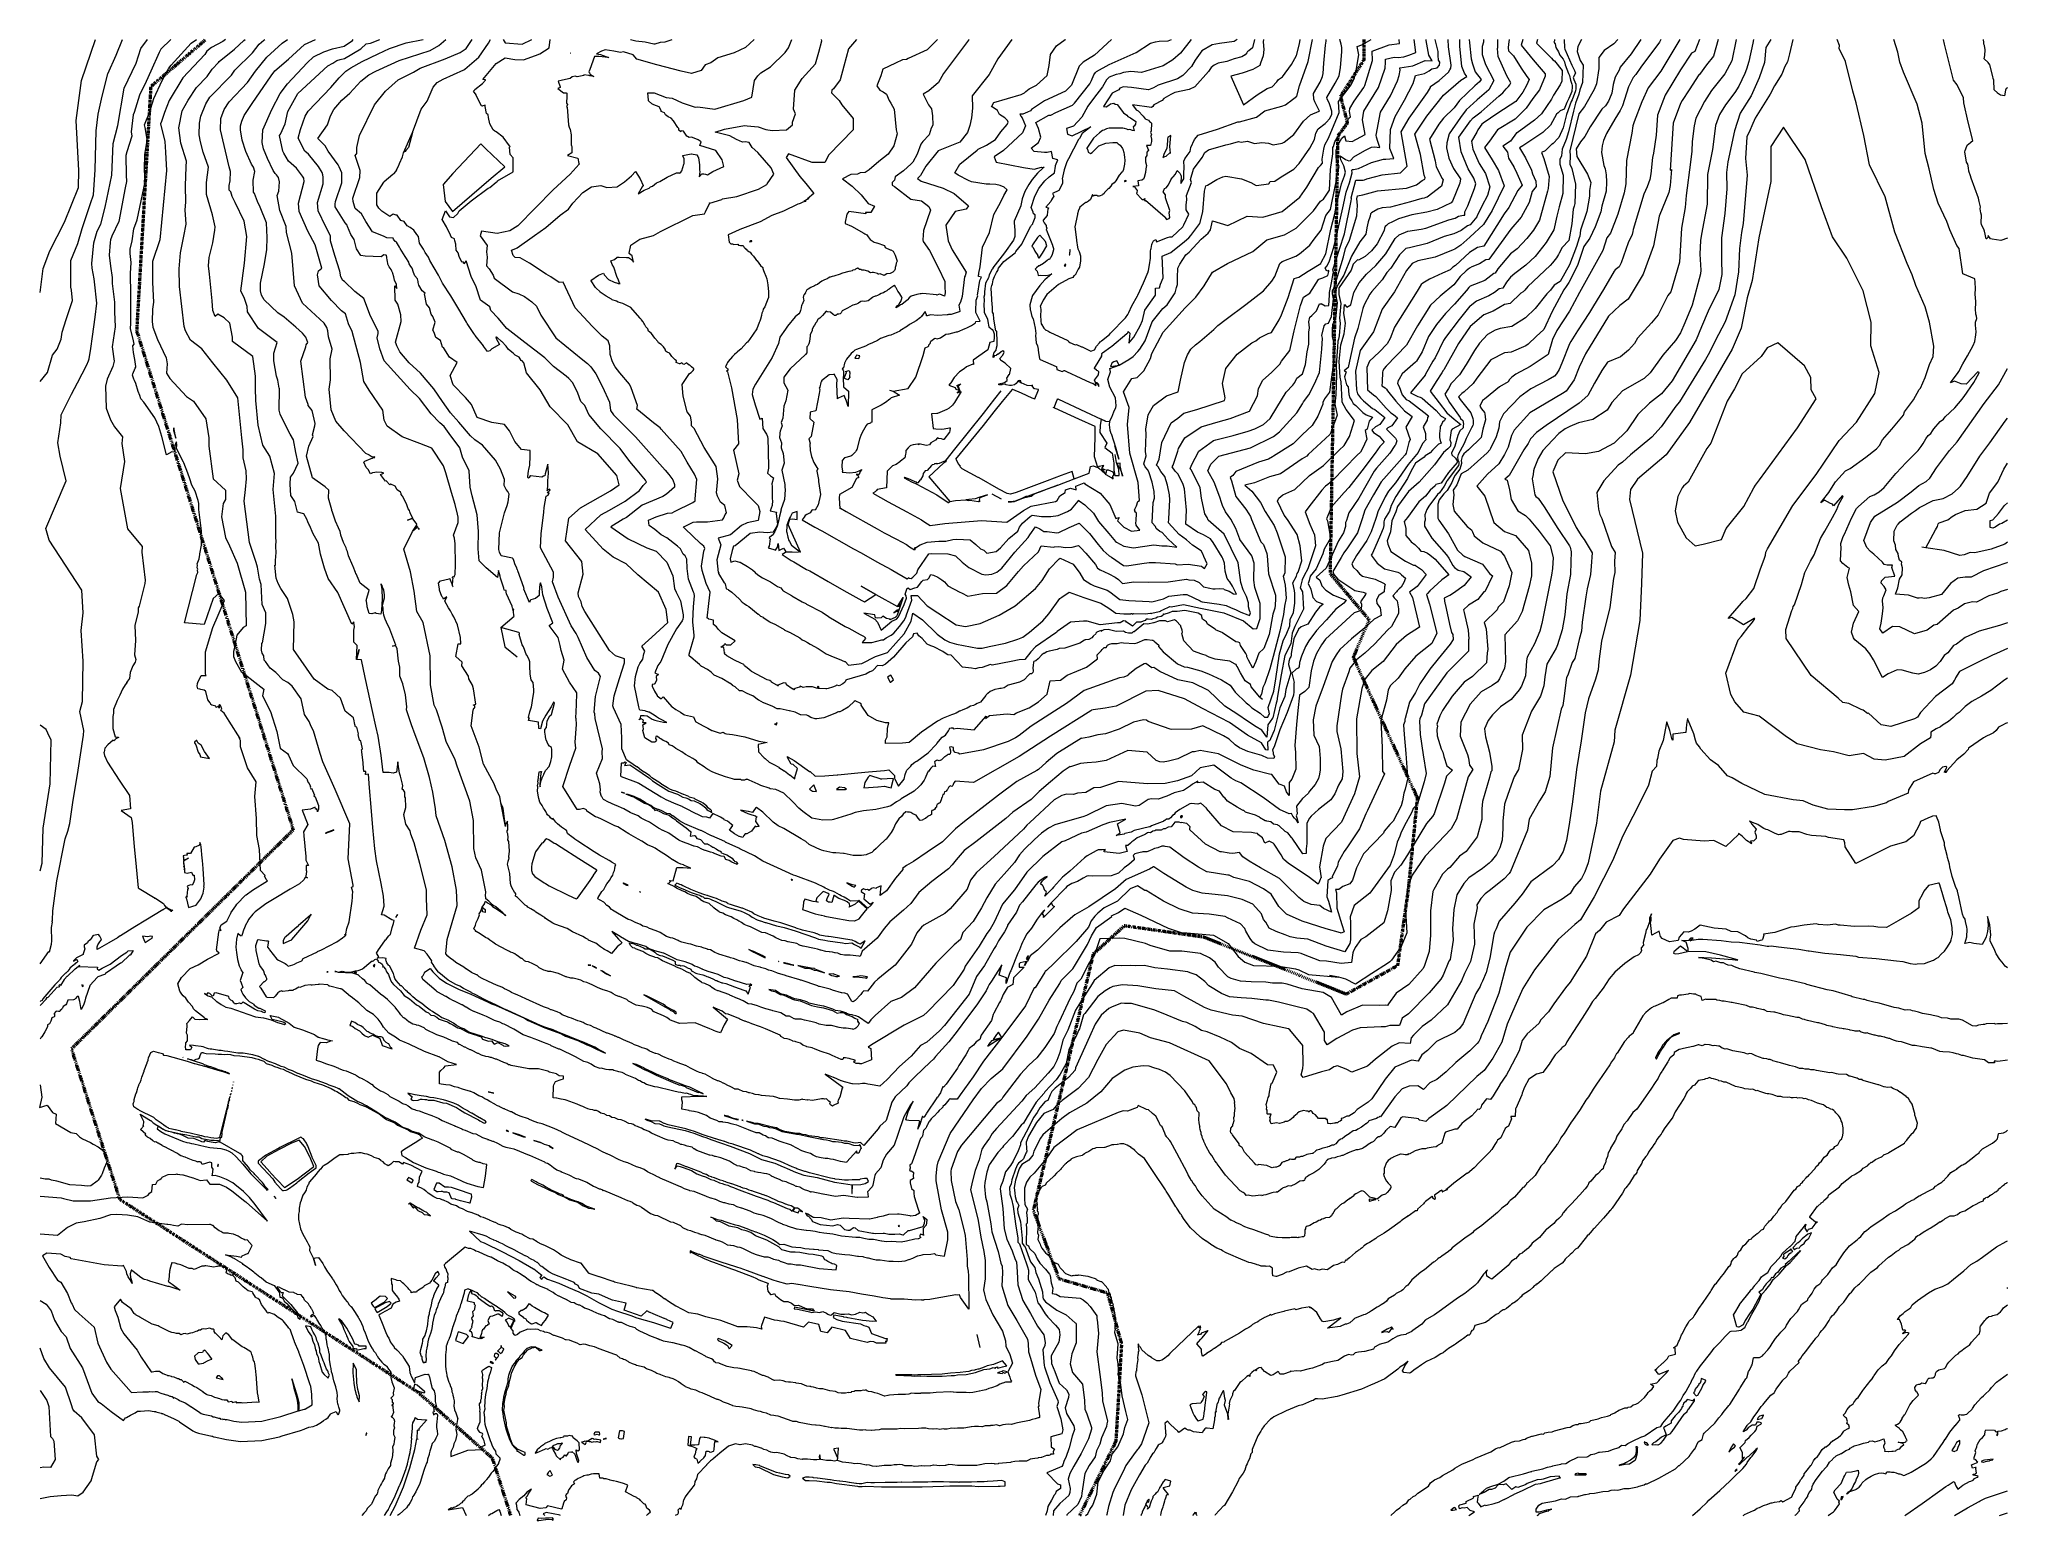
# Model space of a CAD drawing. Header units: metres. Extents: x 808189 to 809552, y 9158146 to 9159172.
import ezdxf

# ---------------------------------------------------------------- set-up
doc = ezdxf.new("R2010")
doc.units = ezdxf.units.M
doc.linetypes.add('ACAD_ISO08W100', pattern=[36, 24, -3, 6, -3])
doc.linetypes.add('PHANTOM2', pattern=[1.25, 0.625, -0.125, 0.125, -0.125, 0.125, -0.125])
doc.layers.add('AA L BOT', color=148, linetype='ACAD_ISO08W100')
doc.layers.add('C-TOPO-MAJR', color=9, linetype='Continuous')

msp = doc.modelspace()

# ---------------------------------------------------------------- linework, layer by layer
at = {"layer": 'AA L BOT', "color": 11, "linetype": 'PHANTOM2', "lineweight": 50, "flags": 128}
for points in [[(808515.3, 9158149.9), (808502.7, 9158189.4), (808451.5, 9158234.8), (808244.5, 9158368.7), (808211, 9158473.1), (808364.7, 9158624.8), (808256.3, 9158970.2), (808266.1, 9159139.6), (808304.1, 9159172.1)], [(809106.2, 9159172.1), (809106.4, 9159158), (809090.1, 9159132.6), (809094.9, 9159114.1), (809088.2, 9159105.1), (809082.9, 9158802.2), (809110, 9158770.1), (809098.9, 9158744.2), (809143.3, 9158646.9), (809137.1, 9158584), (809129.6, 9158530.6), (809094.2, 9158510.9), (808995.6, 9158550.3), (808940.4, 9158558.2), (808918.7, 9158538.5), (808877.3, 9158361.2), (808895, 9158313.9), (808928.6, 9158304.1), (808938.4, 9158268.6), (808934.5, 9158201.3), (808909.4, 9158149.9)]]:
    msp.add_lwpolyline(points, dxfattribs=at)
at = {"layer": 'C-TOPO-MAJR', "color": 9, "linetype": 'Continuous', "lineweight": 5}
for points, elevation in [([(808189.3, 9158370.9), (808203.7, 9158369.9), (808205.4, 9158369.3), (808212.1, 9158367.8), (808224.2, 9158367.7), (808237.9, 9158369.8), (808250, 9158370.6), (808260.3, 9158369.9), (808264.1, 9158371.8), (808265, 9158373), (808266.7, 9158374.3), (808267, 9158379.2), (808269.4, 9158379.3), (808269.7, 9158379.7), (808270, 9158380.7), (808270.5, 9158381.6), (808272.1, 9158382.5), (808273.1, 9158383.3), (808273.6, 9158383.6), (808273.8, 9158384.1), (808276.7, 9158385.6), (808278, 9158386), (808283.5, 9158386.2), (808283.9, 9158386.4), (808284.2, 9158386.3), (808284.4, 9158386.3), (808286.1, 9158386.1), (808288.1, 9158385.7), (808288.3, 9158385.7), (808295.1, 9158383.6), (808295.2, 9158383.6), (808297.6, 9158382.7), (808297.7, 9158382.7), (808300.1, 9158381.8), (808300.2, 9158381.8), (808304.5, 9158382.4), (808304.5, 9158382.4), (808304.6, 9158382.4), (808304.6, 9158382.4), (808306.6, 9158379.5), (808306.9, 9158379.3), (808313, 9158379.4), (808313.5, 9158379.4), (808318.4, 9158377.2), (808322.1, 9158374.8), (808328.8, 9158369.5), (808331.3, 9158367.3), (808331.5, 9158367.2), (808331.8, 9158367.1), (808332, 9158366.9), (808332.3, 9158366.6), (808338.1, 9158361.4), (808338.2, 9158361.3), (808346.8, 9158353.7), (808338.2, 9158365.3), (808334.2, 9158370.1), (808330.2, 9158374.2), (808324.2, 9158379.2), (808322.7, 9158380.3), (808318.4, 9158382.6), (808313.8, 9158384.4), (808310.5, 9158385.3), (808308.5, 9158385), (808308.6, 9158386.2), (808309.2, 9158389.7), (808309, 9158389.8), (808308.3, 9158391.2), (808308.2, 9158392.1), (808308.1, 9158392.2), (808308.1, 9158394), (808306.7, 9158394.5), (808301.4, 9158392.9), (808300.8, 9158394.5), (808300.3, 9158394.6), (808299.8, 9158394.8), (808299.2, 9158394.8), (808298.6, 9158394.9), (808298.4, 9158394.6), (808297.2, 9158395.3), (808295.2, 9158395.8), (808293, 9158396.7), (808291.9, 9158397), (808289.6, 9158398.1), (808288.8, 9158398.3), (808287.6, 9158398.7), (808286.8, 9158398.9), (808285.6, 9158399.6), (808284.3, 9158400.6), (808282, 9158401.8), (808281.8, 9158402), (808280.4, 9158402.6), (808280.3, 9158402.6), (808280.1, 9158402.9), (808277.3, 9158404.2), (808277, 9158404.4), (808275.6, 9158405.1), (808275.3, 9158405.2), (808273.9, 9158405.9), (808273.7, 9158406.1), (808271, 9158407.6), (808270.7, 9158407.8), (808269.3, 9158408.7), (808268.9, 9158408.5), (808267.3, 9158409.4), (808265.4, 9158410.9), (808263.7, 9158411.8), (808263.5, 9158412.1), (808262.2, 9158413), (808261.9, 9158413.3), (808262.5, 9158414), (808258.7, 9158417.2), (808259, 9158417.4), (808261, 9158419.8), (808260.5, 9158420), (808261.1, 9158421.9), (808261, 9158422.7), (808258.5, 9158427.8), (808258.5, 9158427.8), (808258.5, 9158427.9), (808265.7, 9158423.4), (808266, 9158423.3), (808267.6, 9158421.9), (808274.4, 9158417.4), (808276.2, 9158416.6), (808282.5, 9158415), (808284.7, 9158414.7), (808286.7, 9158414.1), (808290.8, 9158413.4), (808297.1, 9158412), (808299.3, 9158412), (808301.3, 9158410.9), (808307.6, 9158409.8), (808309.7, 9158409.9), (808312.8, 9158409.5), (808313.7, 9158409.4), (808313.9, 9158409.9), (808314, 9158410.2), (808314.1, 9158411.3), (808315, 9158412.1), (808315.3, 9158414.2), (808315, 9158414.4), (808315.4, 9158415.2), (808315.2, 9158415.4), (808315.5, 9158416.5), (808315.9, 9158417.4), (808318.4, 9158428.4), (808318, 9158428.4), (808318.7, 9158429.8), (808318.4, 9158430), (808318.5, 9158430.3), (808319.2, 9158431.8), (808319.7, 9158434.1), (808319.2, 9158434.2), (808320, 9158435.8), (808319.8, 9158436.2), (808319.8, 9158436.3), (808320.6, 9158437.8), (808320.2, 9158438.3), (808320.3, 9158438.4), (808321, 9158439.8), (808320.8, 9158440.1), (808320.4, 9158439.4), (808318.6, 9158432), (808318.5, 9158432), (808316.1, 9158422.1), (808316.1, 9158421.9), (808313.4, 9158411.9), (808313.1, 9158411.4), (808313.1, 9158411.3), (808312.3, 9158411.1), (808311.4, 9158411), (808309.5, 9158411.1), (808307.4, 9158411.4), (808307.4, 9158411.4), (808305.4, 9158411.9), (808303.3, 9158412.1), (808301.3, 9158412.7), (808301.1, 9158412.7), (808300.9, 9158412.8), (808300.8, 9158412.9), (808293.2, 9158414.7), (808290.7, 9158415), (808286.9, 9158415.9), (808286.7, 9158416), (808282.9, 9158416.9), (808282.7, 9158416.9), (808282.6, 9158417), (808280.6, 9158417.4), (808280.5, 9158417.4), (808278.5, 9158417.9), (808278.3, 9158418), (808276.5, 9158419), (808274.9, 9158420.2), (808274.7, 9158420.3), (808273.3, 9158421.4), (808273.1, 9158421.5), (808269.6, 9158423.9), (808268.3, 9158425.2), (808268, 9158425.4), (808258, 9158430.3), (808257.6, 9158430.7), (808256.9, 9158431), (808256.2, 9158431.6), (808254.2, 9158432.9), (808253.6, 9158434.9), (808254, 9158435.6), (808254.3, 9158436.6), (808254.4, 9158438), (808255.6, 9158441.8), (808255.9, 9158442.5), (808256.7, 9158445.2), (808257, 9158446), (808257.7, 9158447.8), (808257.7, 9158448), (808258.4, 9158449.6), (808258.5, 9158449.8), (808259.2, 9158451.5), (808259.8, 9158453.5), (808261.2, 9158457.5), (808261.4, 9158458), (808263.3, 9158463.4), (808263.4, 9158463.5), (808264, 9158465.3), (808264.4, 9158467.1), (808264.6, 9158467.2), (808265.9, 9158470.6), (808267.8, 9158471.4), (808269.3, 9158471), (808270.9, 9158470.4), (808272.1, 9158470.2), (808273.9, 9158469.7), (808274.8, 9158468.6), (808275, 9158468.6), (808277.1, 9158468.5), (808291, 9158464.5), (808296, 9158462.8), (808296.1, 9158462.8), (808304.1, 9158460.7), (808304.2, 9158460.7), (808306.2, 9158460.1), (808306.4, 9158460.1), (808312.4, 9158458.3), (808312.5, 9158458.2), (808312.5, 9158458.2), (808316.5, 9158457), (808316.5, 9158457), (808320.4, 9158455.8), (808320, 9158456.2), (808318.9, 9158456.6), (808318.6, 9158456.4), (808317.9, 9158457), (808316.8, 9158457.3), (808314.8, 9158458.1), (808312.7, 9158458.6), (808310.7, 9158459.4), (808306.7, 9158460.7), (808306.5, 9158460.5), (808306.1, 9158460.7), (808305.6, 9158461.1), (808303.7, 9158461.7), (808303.6, 9158461.7), (808301.9, 9158462.6), (808296.1, 9158464.4), (808291.3, 9158466.1), (808292.1, 9158466.1), (808292.5, 9158465.9), (808293.8, 9158465.6), (808294.9, 9158465.1), (808295.5, 9158464.9), (808297.4, 9158466), (808298.4, 9158466.1), (808299.6, 9158466.8), (808300.1, 9158468.5), (808301, 9158470.6), (808302, 9158470.4), (808302.4, 9158470.3), (808304.3, 9158469.9), (808310.5, 9158469.6), (808312.5, 9158469.3), (808314.8, 9158469.4), (808316.8, 9158469.1), (808318.9, 9158469.4), (808321.2, 9158469.1), (808323.4, 9158468.5), (808327.6, 9158468.3), (808335.9, 9158467), (808338.1, 9158466.3), (808340.2, 9158465.9), (808342.2, 9158465.1), (808344.3, 9158464.5), (808345.9, 9158463), (808349.7, 9158461.8), (808351.7, 9158460.8), (808353.8, 9158460.2), (808355.6, 9158459.5), (808357.7, 9158458.9), (808359.6, 9158457.9), (808363.4, 9158456.3), (808365.2, 9158455.3), (808373.1, 9158452.1), (808376.9, 9158450.9), (808378.8, 9158450), (808384.8, 9158448.2), (808390.9, 9158445.6), (808393.7, 9158444), (808394.9, 9158443.6), (808398.5, 9158441.3), (808399.1, 9158440.7), (808401.1, 9158439.4), (808401.8, 9158439), (808403, 9158437.4), (808404, 9158437.3), (808406.5, 9158436.5), (808407, 9158436.3), (808409, 9158435.4), (808410.7, 9158434.4), (808411.3, 9158434.3), (808414.7, 9158433), (808415, 9158432.8), (808420.7, 9158429.9), (808422.3, 9158428.9), (808424.2, 9158428.1), (808427.6, 9158425.2), (808429.1, 9158424.2), (808430.8, 9158423.4), (808435, 9158421.8), (808436.8, 9158420.1), (808444.1, 9158416.9), (808445.8, 9158415.9), (808447.3, 9158415.4), (808447.4, 9158415.3), (808450.9, 9158414.1), (808451.2, 9158414), (808451.5, 9158413.9), (808454.2, 9158411.2), (808452.5, 9158410.3), (808451, 9158409.1), (808441.1, 9158403), (808439.4, 9158401.8), (808439.9, 9158399.2), (808442.3, 9158397.9), (808448, 9158394.3), (808456.5, 9158390.7), (808463.7, 9158388.3), (808464.9, 9158387.7), (808466.1, 9158387.3), (808468.8, 9158386.3), (808473.5, 9158385.2), (808480.6, 9158381.8), (808482, 9158381.2), (808484.8, 9158379.9), (808492.5, 9158377.6), (808496.5, 9158377), (808497.8, 9158384.8), (808498.8, 9158392.9), (808496.1, 9158393.4), (808494.1, 9158394.3), (808493.1, 9158394.3), (808490.8, 9158395), (808489, 9158395.9), (808489.1, 9158396.1), (808489.1, 9158396.1), (808489, 9158396.2), (808489, 9158396.2), (808488.9, 9158396.2), (808488.9, 9158396.2), (808482.9, 9158399.7), (808479.3, 9158401.5), (808478.4, 9158401.5), (808473.9, 9158403.4), (808473.8, 9158404), (808465, 9158408.3), (808464.9, 9158408.3), (808461.5, 9158409.8), (808461.4, 9158409.9), (808455.4, 9158412.1), (808451.5, 9158414.7), (808451.5, 9158414.7), (808451.3, 9158414.7), (808447.3, 9158415.7), (808444.3, 9158417.3), (808444.2, 9158417.3), (808444.2, 9158417.3), (808444.2, 9158417.3), (808440, 9158418.9), (808437.2, 9158420.9), (808435.2, 9158422.2), (808427.9, 9158425.7), (808424.2, 9158428.1), (808424.2, 9158428.1), (808424.2, 9158428.1), (808422.4, 9158429.1), (808422.4, 9158429.1), (808417.1, 9158432.3), (808415.4, 9158433.6), (808411.4, 9158435.7), (808411.3, 9158435.7), (808409.5, 9158436.3), (808409.4, 9158436.4), (808409.3, 9158436.4), (808407.6, 9158437.5), (808407.5, 9158437.5), (808402.7, 9158440.4), (808396.3, 9158445.3), (808396, 9158445.4), (808395.8, 9158445.5), (808393.6, 9158446.5), (808391.5, 9158447.1), (808389.5, 9158447.9), (808387.7, 9158448.9), (808381.2, 9158451.1), (808377.2, 9158452.2), (808371.8, 9158454.5), (808368, 9158456), (808367.8, 9158456), (808364.1, 9158457.7), (808364, 9158457.8), (808362, 9158458.5), (808361.8, 9158458.6), (808358.3, 9158460.3), (808356.2, 9158460.9), (808354.4, 9158461.7), (808354.2, 9158461.8), (808352.3, 9158462.7), (808348.4, 9158464.1), (808348.1, 9158464.1), (808346.6, 9158464.8), (808345, 9158465.7), (808344.7, 9158465.7), (808340.8, 9158467.8), (808340.5, 9158467.8), (808336.5, 9158468.8), (808329.8, 9158470), (808326.1, 9158470.1), (808319.2, 9158471.3), (808317, 9158471.4), (808314.7, 9158471.8), (808313, 9158472), (808312.1, 9158472.2), (808309.3, 9158472.5), (808308.2, 9158472.7), (808307, 9158472.8), (808305.8, 9158473), (808304.6, 9158473.4), (808302.1, 9158474.4), (808300.9, 9158474.7), (808296.8, 9158475.2), (808295.4, 9158475.4), (808292.7, 9158475.5), (808294.4, 9158474.2), (808293.5, 9158472.4), (808290.2, 9158472.4), (808290, 9158475), (808290.2, 9158475.9), (808290.1, 9158477.1), (808291.4, 9158478.6), (808291.3, 9158482.4), (808290.6, 9158483.9), (808291.2, 9158488.8), (808291, 9158489.1), (808291, 9158489.4), (808290.8, 9158490.7), (808292.7, 9158492.6), (808294.8, 9158495.2), (808296.5, 9158493.7), (808299.6, 9158493.4), (808302.8, 9158493.5), (808305.5, 9158493.3), (808303.2, 9158494.3), (808303.1, 9158494.4), (808303, 9158494.4), (808296.8, 9158499.4), (808295.5, 9158500.7), (808294.9, 9158502.4), (808292.1, 9158505.3), (808290.1, 9158508.2), (808288.3, 9158509.7), (808287.4, 9158510.8), (808286.1, 9158513), (808284.6, 9158518.1), (808287.2, 9158522.4), (808293.1, 9158528.7), (808298.7, 9158531.3), (808305.1, 9158535.1), (808313.2, 9158539.4), (808313, 9158539.6), (808311.6, 9158540.7), (808311.6, 9158541.4), (808311.5, 9158541.5), (808313, 9158553.8), (808313.4, 9158555.6), (808314.7, 9158554.9), (808313.7, 9158556.6), (808314.7, 9158558.9), (808314.7, 9158558.9), (808318.5, 9158561.4), (808318.5, 9158561.4), (808318.5, 9158561.5), (808321.3, 9158567), (808321.5, 9158567.1), (808321.4, 9158567.2), (808324.7, 9158572.1), (808325.5, 9158573.2), (808331.4, 9158579.4), (808331.9, 9158579.8), (808336.3, 9158583), (808346.7, 9158589.3), (808345.9, 9158590.3), (808344.8, 9158592.4), (808344.5, 9158592.4), (808345.2, 9158593), (808341.8, 9158596.6), (808341.1, 9158611.2), (808339.4, 9158620.8), (808339.1, 9158632.6), (808338, 9158647.8), (808338.9, 9158657.9), (808332.9, 9158667.6), (808330.6, 9158674.5), (808328.1, 9158682.3), (808328.1, 9158686.6), (808327.1, 9158688.5), (808327.1, 9158688.6), (808327.8, 9158687.9), (808320.2, 9158699.9), (808316.7, 9158705.6), (808314.5, 9158707.4), (808314.9, 9158708.2), (808315.1, 9158708.5), (808314.3, 9158710.7), (808313.5, 9158711.2), (808313.2, 9158711.6), (808313.3, 9158711.2), (808313.3, 9158709), (808312.8, 9158710.3), (808311.3, 9158709.5), (808311, 9158710.4), (808310, 9158710.6), (808309.1, 9158710.9), (808308.1, 9158711.1), (808307.6, 9158711.6), (808307.6, 9158711.8), (808307.1, 9158712.7), (808305.3, 9158714.7), (808304.1, 9158720.4), (808303.9, 9158720.8), (808302.8, 9158721.4), (808300.5, 9158721.9), (808299.8, 9158722.2), (808298.5, 9158722.4), (808298.1, 9158724.1), (808298.2, 9158726.1), (808298.7, 9158727.5), (808300.3, 9158730.4), (808300.7, 9158731.7), (808300.9, 9158731.7), (808302.8, 9158731.7), (808304.3, 9158731.6), (808303.7, 9158732.5), (808303.7, 9158747.9), (808308.9, 9158764.9), (808316.9, 9158783.6), (808313, 9158788.3), (808309.1, 9158784.9), (808302.9, 9158766.8), (808289.3, 9158768.1), (808297.6, 9158800.7), (808297.5, 9158801.1), (808298.6, 9158802.9), (808298.3, 9158804.6), (808298.5, 9158805.2), (808298.1, 9158806.2), (808298.2, 9158808.1), (808298, 9158808.9), (808299.4, 9158812.4), (808299.8, 9158815.3), (808299.8, 9158815.8), (808301, 9158821.9), (808300.8, 9158828.7), (808301, 9158831.7), (808299.1, 9158846.6), (808299.1, 9158850.6), (808298.8, 9158852.7), (808296.7, 9158859.2), (808294.3, 9158863.3), (808293, 9158867.9), (808291.5, 9158871.6), (808288.9, 9158878.9), (808288.6, 9158879.4), (808283.8, 9158888.9), (808284, 9158891.2), (808283.8, 9158893.5), (808283, 9158892.2), (808282.1, 9158888.4), (808282.6, 9158886.2), (808280.4, 9158886.5), (808276.8, 9158884.5), (808273.5, 9158897.2), (808271.4, 9158904.1), (808268.6, 9158910.1), (808261, 9158921), (808259, 9158923.3), (808258.4, 9158925.6), (808257.2, 9158928.3), (808255.6, 9158933.8), (808254.7, 9158935.8), (808254.1, 9158936.8), (808253.3, 9158939.5), (808253.4, 9158940.5), (808255.1, 9158944.5), (808255.5, 9158945.2), (808255.5, 9158945.7), (808254.9, 9158950.5), (808253.9, 9158955.2), (808253.5, 9158959.8), (808254.3, 9158961), (808254, 9158963.4), (808251.9, 9158972), (808252.1, 9158975.4), (808252, 9158995.5), (808251.9, 9159009.9), (808252.4, 9159017.7), (808251.5, 9159023.9), (808251.7, 9159026.8), (808253.1, 9159032.5), (808254.1, 9159041), (808256.4, 9159047.2), (808262.1, 9159073.5), (808261.5, 9159082), (808261.7, 9159092.4), (808263.4, 9159102), (808263.4, 9159103.1), (808262, 9159111), (808261.5, 9159113), (808265.1, 9159121.5), (808268.1, 9159131.2), (808273.7, 9159143.7), (808278.3, 9159152.1), (808280.1, 9159154.3), (808293.9, 9159169.4), (808297.6, 9159172.1)], 2760), ([(808279.8, 9159172.1), (808272.9, 9159165.3), (808271.6, 9159163.1), (808265.9, 9159150.2), (808262.8, 9159143), (808258.1, 9159133.4), (808254.3, 9159121.5), (808253.6, 9159119.8), (808252.2, 9159108.2), (808252.7, 9159105.1), (808249.3, 9159094.3), (808248.7, 9159091.7), (808248.8, 9159078), (808249.1, 9159073.8), (808248.1, 9159069.4), (808243.7, 9159046), (808239, 9159035.8), (808238, 9159033.2), (808237.7, 9159031.5), (808237, 9159022.6), (808237.9, 9159015.1), (808239.1, 9159007.3), (808239.1, 9159003), (808240.7, 9158990.1), (808240.7, 9158983.5), (808241.2, 9158973), (808239.1, 9158959.3), (808240.5, 9158949.3), (808239.6, 9158945.7), (808235.6, 9158936.8), (808234.6, 9158931.9), (808235, 9158916.8), (808238, 9158908.6), (808240.8, 9158903.9), (808246.4, 9158896.8), (808245.9, 9158892.3), (808247.6, 9158879.7), (808244.7, 9158861.1), (808249.8, 9158833.2), (808260, 9158821), (808259.8, 9158817), (808262.1, 9158797.6), (808261.8, 9158795.4), (808257.8, 9158779.6), (808257.2, 9158778.5), (808257.1, 9158777.7), (808257.1, 9158775.7), (808254.9, 9158766.3), (808255.3, 9158755.9), (808254.5, 9158745.9), (808255.5, 9158742.7), (808255.1, 9158740.8), (808253.4, 9158738.4), (808251.5, 9158733.7), (808251.1, 9158729.4), (808249, 9158726.8), (808249.5, 9158727), (808249.1, 9158726.3), (808248.2, 9158725.1), (808246.3, 9158722.2), (808244.5, 9158717.9), (808243.7, 9158716.5), (808242.5, 9158714.2), (808240.1, 9158708), (808240, 9158705.5), (808239.7, 9158703.3), (808239.7, 9158695), (808241.2, 9158689), (808243.5, 9158688.8), (808243.5, 9158688.8), (808243.5, 9158688.6), (808241.6, 9158687.7), (808241.1, 9158687.3), (808240.9, 9158686.9), (808240.3, 9158686.4), (808239.9, 9158686.7), (808236.1, 9158683.5), (808234.3, 9158681.6), (808234.1, 9158681.3), (808233.5, 9158678.6), (808233.3, 9158678.2), (808233.9, 9158676.2), (808235.8, 9158671.6), (808244, 9158659.2), (808251.1, 9158648.6), (808251.9, 9158639.2), (808245.3, 9158638.2), (808252.4, 9158633.2), (808252.5, 9158632.2), (808252.9, 9158629.7), (808253.2, 9158626.9), (808254.4, 9158613.2), (808255.7, 9158599.2), (808257.2, 9158584.6), (808257.4, 9158584.3), (808257.9, 9158584), (808268.9, 9158577.4), (808268.4, 9158577.5), (808269.3, 9158577.2), (808274.8, 9158573.7), (808275.4, 9158572.4), (808276.4, 9158571.1), (808276.6, 9158571.1), (808276.6, 9158571), (808277.3, 9158571.3), (808276.7, 9158570.9), (808279.9, 9158569.2), (808280.2, 9158568.5), (808280.3, 9158568.5), (808281.1, 9158569), (808280.3, 9158568.3), (808280.1, 9158568), (808280, 9158568.4), (808276.5, 9158570.8), (808275, 9158569.7), (808274.5, 9158569.2), (808274.3, 9158569.3), (808262.5, 9158562.2), (808262.5, 9158562.2), (808254.9, 9158557.6), (808244.8, 9158551.4), (808244.7, 9158551.4), (808242.8, 9158550), (808236.9, 9158546.5), (808228.7, 9158541.8), (808228.8, 9158543.6), (808229.2, 9158545.1), (808230.1, 9158546.5), (808231.7, 9158548.7), (808231.8, 9158548.7), (808230.5, 9158551.1), (808229.7, 9158552.3), (808226.3, 9158551.6), (808225.7, 9158551.2), (808224.6, 9158549.4), (808223.8, 9158548.5), (808222.3, 9158547.2), (808222.1, 9158546.4), (808219.7, 9158544.8), (808219.7, 9158543.6), (808220.2, 9158542.3), (808219.1, 9158538.9), (808219, 9158538.3), (808218.6, 9158538.1), (808218.2, 9158537.8), (808214.5, 9158536), (808212.4, 9158534), (808212.4, 9158534.1), (808212.3, 9158533.9), (808212.3, 9158533.9), (808212.3, 9158533.8), (808212.3, 9158533.8), (808212.3, 9158533.8), (808214.5, 9158535.2), (808215.3, 9158533.5), (808214.5, 9158532.7), (808213.3, 9158532), (808213, 9158531.3), (808212.9, 9158531.2), (808211.6, 9158530.5), (808211.3, 9158530.1), (808209.8, 9158528.8), (808209.8, 9158528.6), (808208.4, 9158526.8), (808207, 9158525.5), (808206.8, 9158525.5), (808203.9, 9158522.4), (808203.1, 9158521.2), (808202.9, 9158521), (808202.7, 9158520.7), (808199.5, 9158517.3), (808191, 9158507.6), (808190.6, 9158506.6), (808189.6, 9158506), (808189.3, 9158505.7)], 2770), ([(808189.3, 9158532), (808195.3, 9158540.4), (808195.8, 9158540.3), (808197.1, 9158545.6), (808197.4, 9158547.8), (808197.2, 9158557), (808197.7, 9158560.7), (808197.6, 9158561.1), (808197.6, 9158561.5), (808197.9, 9158562.1), (808198.1, 9158568.6), (808200.8, 9158589.5), (808206.5, 9158618.5), (808208.5, 9158623.8), (808209.9, 9158629), (808212, 9158643.6), (808215.5, 9158666), (808219.3, 9158690.2), (808219.5, 9158693.5), (808216.7, 9158706.6), (808218.5, 9158713.6), (808219.1, 9158741.5), (808217.6, 9158762.7), (808219.1, 9158774.9), (808218.2, 9158790.6), (808195.5, 9158825.4), (808193.1, 9158833.4), (808207.2, 9158866.3), (808203.1, 9158883.5), (808201.6, 9158892.7), (808203.6, 9158906.6), (808203.7, 9158912.2), (808210.9, 9158926.5), (808215.2, 9158934.3), (808221.5, 9158946.8), (808222.8, 9158949.4), (808223.1, 9158951), (808224.3, 9158958.1), (808225.5, 9158966.3), (808227.4, 9158979.7), (808228.4, 9158989.5), (808226.8, 9159004.3), (808226.7, 9159006.4), (808225.2, 9159013.8), (808225, 9159016.9), (808226.5, 9159031.3), (808228.7, 9159039.3), (808231.3, 9159044.2), (808234.4, 9159056), (808238.8, 9159078.2), (808239.9, 9159100.1), (808243.1, 9159112.6), (808247.4, 9159138.3), (808250.3, 9159144.2), (808255.8, 9159155.6), (808259.1, 9159165.8), (808263.6, 9159172.1)], 2780), ([(808189.3, 9158935.2), (808194.4, 9158941.4), (808197.8, 9158953.4), (808201.1, 9158957.7), (808203.8, 9158964.6), (808204.5, 9158969.3), (808207.3, 9158978.2), (808211.3, 9158990), (808211.6, 9158991.4), (808210.9, 9158998.4), (808210.5, 9159000.5), (808210.4, 9159004.2), (808210.4, 9159019.1), (808215.3, 9159030.8), (808218.4, 9159041.2), (808224.2, 9159058.4), (808226.1, 9159064.4), (808227.4, 9159081.8), (808228, 9159108.9), (808229.4, 9159120.4), (808232.3, 9159132.9), (808236.2, 9159148.2), (808241.9, 9159161.3), (808246.2, 9159172.1)], 2790), ([(808189.3, 9158996.8), (808191.4, 9159013.4), (808195.9, 9159025.7), (808206.2, 9159045.6), (808215.7, 9159069.5), (808216.1, 9159081.4), (808214.1, 9159116), (808217.9, 9159143.7), (808227.7, 9159172.1)], 2800), ([(808317.6, 9159172.1), (808315.8, 9159170.7), (808307.9, 9159166.6), (808304.7, 9159164), (808303.3, 9159161.6), (808288.1, 9159145.6), (808278.7, 9159129.7), (808275.5, 9159121.6), (808273.4, 9159115.3), (808272.6, 9159113.6), (808275.7, 9159101.4), (808276.2, 9159094.1), (808276.8, 9159081.4), (808272.2, 9159033.3), (808267, 9159018.4), (808267.1, 9159003.7), (808267.7, 9158990.1), (808267.1, 9158985.2), (808266.8, 9158976.7), (808267.3, 9158972.8), (808270.6, 9158964.2), (808276.6, 9158951.7), (808277.3, 9158947.4), (808276.8, 9158940.9), (808279.1, 9158937.3), (808290.7, 9158924.9), (808295.6, 9158921.5), (808304.1, 9158909.3), (808306.1, 9158896.1), (808306.1, 9158890.3), (808309.1, 9158867.7), (808317.7, 9158860), (808317.7, 9158853.5), (808316, 9158850.8), (808314.8, 9158841.5), (808317.7, 9158827.1), (808320.5, 9158821.3), (808325.7, 9158809.4), (808331.6, 9158789.4), (808331.9, 9158765.9), (808329.8, 9158764.9), (808325.4, 9158759.5), (808324, 9158750.8), (808323.2, 9158748.2), (808323.2, 9158744.8), (808324.5, 9158741.3), (808328.5, 9158734.3), (808344.3, 9158722.2), (808343.2, 9158717.5), (808348.9, 9158706.6), (808353.3, 9158692.9), (808355.5, 9158681.3), (808360.5, 9158677.6), (808361.4, 9158676.4), (808364.6, 9158669.3), (808364.6, 9158669.3), (808364.6, 9158669.3), (808374, 9158660.1), (808374.3, 9158659.5), (808374.4, 9158659.2), (808374.3, 9158659.1), (808374.9, 9158657.5), (808375.1, 9158657.4), (808376.6, 9158655), (808376.3, 9158654.3), (808376.9, 9158652.8), (808377.2, 9158653.5), (808379.3, 9158648.7), (808378.9, 9158648.2), (808379.7, 9158647.6), (808382.1, 9158641.5), (808382.2, 9158639.2), (808381.9, 9158639.5), (808382, 9158639.1), (808381.5, 9158637.2), (808381.3, 9158638.2), (808381, 9158638.5), (808381, 9158638.8), (808380.9, 9158639.3), (808380, 9158639.1), (808379.8, 9158640.4), (808376.6, 9158639.1), (808370.8, 9158638.3), (808374.8, 9158628.3), (808371.8, 9158623.4), (808372, 9158621), (808372, 9158620.6), (808373.2, 9158606.3), (808373.2, 9158605.1), (808373.3, 9158604.7), (808373.3, 9158603.7), (808375.1, 9158600.1), (808373.5, 9158600), (808373.6, 9158598.7), (808373.6, 9158596.6), (808373.8, 9158596.3), (808373.7, 9158595.8), (808373.3, 9158592.6), (808373.4, 9158592), (808374.4, 9158591.5), (808372.9, 9158591.6), (808371.9, 9158590.1), (808369, 9158587.3), (808362.5, 9158583.6), (808351.3, 9158576.9), (808345.5, 9158573.4), (808338.3, 9158568), (808336.7, 9158566.3), (808333.7, 9158562.6), (808332.4, 9158560.1), (808332, 9158559.5), (808330.2, 9158555.3), (808329.1, 9158552.3), (808328.8, 9158551.1), (808328.1, 9158551.4), (808326.2, 9158553), (808325.3, 9158548.9), (808324.9, 9158543.5), (808325.2, 9158539.8), (808325.9, 9158535), (808327.2, 9158530.6), (808328.4, 9158527.8), (808328.6, 9158527.4), (808329.6, 9158526), (808327.8, 9158520.4), (808328.4, 9158518.8), (808329.6, 9158515.6), (808328.2, 9158514.2), (808328.9, 9158512.3), (808329.6, 9158510.9), (808331.4, 9158508.4), (808334.1, 9158505.9), (808337.2, 9158503.9), (808337.5, 9158503.3), (808340.8, 9158501.3), (808341.5, 9158501.2), (808345.2, 9158499.3), (808344.9, 9158497.9), (808343.2, 9158498.5), (808342.5, 9158498.8), (808340, 9158499.3), (808337.7, 9158500.5), (808330.7, 9158505), (808329.8, 9158505.7), (808329.2, 9158505), (808328.5, 9158504.3), (808327.6, 9158504.7), (808327.4, 9158504.7), (808325.4, 9158504.3), (808323.9, 9158504.1), (808323.4, 9158505.2), (808322.5, 9158506.2), (808321.3, 9158506.8), (808320.2, 9158507.8), (808320, 9158509.4), (808311.3, 9158511.9), (808309.8, 9158511.5), (808309.1, 9158509.6), (808308.4, 9158509.8), (808306.8, 9158511.3), (808305.5, 9158511.8), (808304.5, 9158510.7), (808303.2, 9158511.4), (808305.2, 9158509.9), (808305.2, 9158509.9), (808305.2, 9158509.9), (808305.3, 9158509.8), (808305.3, 9158509.8), (808305.3, 9158509.8), (808307.9, 9158509), (808311.5, 9158505.8), (808311.6, 9158505.8), (808314.6, 9158503.8), (808314.7, 9158503.8), (808317.8, 9158501.9), (808317.9, 9158501.9), (808321.4, 9158501.1), (808333.1, 9158497.1), (808338.5, 9158495.2), (808344, 9158494.5), (808349.3, 9158493.1), (808349.4, 9158493.1), (808353.7, 9158491.3), (808357.9, 9158490.1), (808358.2, 9158489.9), (808359.4, 9158490.5), (808357.5, 9158491.6), (808354.9, 9158492.2), (808354, 9158492.5), (808349.9, 9158493.3), (808348.7, 9158496.1), (808354.3, 9158494.9), (808354.7, 9158494.7), (808361.7, 9158490.8), (808365.2, 9158488), (808365.3, 9158488), (808370.9, 9158486.3), (808371, 9158486.2), (808371.1, 9158486.2), (808379.2, 9158482.9), (808379.5, 9158482.8), (808381.9, 9158481.2), (808382.1, 9158481.2), (808385.1, 9158480.3), (808385.3, 9158480.2), (808387.7, 9158479.4), (808390.6, 9158478.8), (808391.7, 9158478.6), (808390.5, 9158478.4), (808387.4, 9158477.2), (808383.2, 9158477.4), (808381.9, 9158475.4), (808381.4, 9158473), (808380.4, 9158465.1), (808384.2, 9158464), (808386.9, 9158462.9), (808392.8, 9158461), (808395.9, 9158459.6), (808396.2, 9158459.5), (808399.1, 9158458.3), (808401.3, 9158457.7), (808407.7, 9158455), (808407.9, 9158454.9), (808408.3, 9158454.5), (808410.4, 9158453.3), (808412.3, 9158452.4), (808412.5, 9158452.3), (808416, 9158450.5), (808418.9, 9158448.6), (808419.1, 9158448.5), (808420.4, 9158446.9), (808420.9, 9158446.7), (808425.1, 9158444), (808427, 9158443.2), (808430.2, 9158441.5), (808431.6, 9158440), (808433.4, 9158439), (808433.9, 9158438.8), (808438, 9158436.7), (808440, 9158435.5), (808440.3, 9158435.2), (808442.5, 9158434.4), (808444.1, 9158433.5), (808447, 9158431.4), (808449.3, 9158430.7), (808449.6, 9158430.6), (808451.9, 9158430.1), (808453.6, 9158429.5), (808455.3, 9158428.8), (808460.7, 9158426.9), (808461.1, 9158426.6), (808463.4, 9158425.8), (808465, 9158425), (808465.4, 9158424.8), (808467.7, 9158423.5), (808476.5, 9158419.7), (808476.5, 9158419.4), (808477.1, 9158419.4), (808481.3, 9158417.6), (808482, 9158417.2), (808483.6, 9158416.7), (808489.1, 9158414.3), (808491, 9158414.2), (808495.8, 9158411.6), (808499.2, 9158410.4), (808499.1, 9158410.2), (808499.8, 9158410.2), (808500, 9158410.1), (808500.9, 9158409.9), (808502.6, 9158409.1), (808503, 9158409), (808506.2, 9158407.7), (808509.7, 9158405.6), (808511.9, 9158404.9), (808515.4, 9158404.3), (808517.3, 9158403.8), (808528, 9158399.3), (808528.3, 9158399.5), (808538.6, 9158394.7), (808538.8, 9158394.5), (808539, 9158394.4), (808540.7, 9158393.8), (808542.7, 9158392.8), (808544.9, 9158390.8), (808547.1, 9158389.3), (808547.6, 9158389.1), (808549.8, 9158388.3), (808549.8, 9158388.1), (808550.3, 9158388), (808550.8, 9158387.7), (808555.5, 9158385.7), (808560, 9158383.4), (808560.5, 9158383.2), (808562.3, 9158382.9), (808563.8, 9158382.4), (808568.1, 9158380.7), (808572.6, 9158378), (808574.3, 9158377.3), (808575.7, 9158376.5), (808576.6, 9158376.1), (808577.2, 9158376.2), (808578.8, 9158375.4), (808579.1, 9158374.7), (808579.5, 9158375.1), (808591.6, 9158370.2), (808592.1, 9158369.9), (808596.2, 9158368.1), (808597.7, 9158367.6), (808599.3, 9158366.9), (808599.6, 9158366.7), (808599.9, 9158366.5), (808602.7, 9158364.8), (808604.3, 9158364.3), (808605.8, 9158363.5), (808612.1, 9158359.1), (808615.2, 9158357.9), (808616.9, 9158357.6), (808626, 9158353.3), (808627.8, 9158352.9), (808628.7, 9158352.5), (808630.3, 9158351.9), (808632.9, 9158350.8), (808634.3, 9158349.2), (808637.7, 9158347.7), (808639.7, 9158347.3), (808642.5, 9158346.1), (808645.4, 9158345.3), (808645.4, 9158345.2), (808647.5, 9158344.4), (808647.9, 9158344.4), (808649.7, 9158344), (808657, 9158340.9), (808657.1, 9158340.9), (808657.4, 9158340.7), (808660, 9158340.1), (808661.7, 9158339.4), (808664.9, 9158337.5), (808665.3, 9158337.4), (808667.6, 9158337.1), (808667.8, 9158337.1), (808669.5, 9158336.8), (808672.1, 9158335.9), (808674.1, 9158335.6), (808675.8, 9158335), (808682.2, 9158331.8), (808685.3, 9158330.6), (808690.8, 9158329.1), (808691.2, 9158328.9), (808693.3, 9158328.9), (808694.7, 9158328.5), (808697.3, 9158327.4), (808700.7, 9158326.7), (808702.5, 9158325.8), (808702.7, 9158325.8), (808704.6, 9158325), (808707.3, 9158324.2), (808707.5, 9158324.2), (808709.6, 9158324.1), (808713, 9158323.4), (808716, 9158323.4), (808729, 9158321), (808740.8, 9158319.9), (808741.3, 9158322.9), (808739.6, 9158324), (808738, 9158324.2), (808737.3, 9158324.5), (808734.9, 9158325.7), (808733.6, 9158326.7), (808732.8, 9158326.9), (808731.8, 9158329.1), (808730.8, 9158329.5), (808724.8, 9158330.7), (808721.6, 9158330.8), (808715.6, 9158332), (808712.4, 9158332.3), (808709.3, 9158332.3), (808703.2, 9158333.8), (808700.9, 9158335.9), (808692.8, 9158340.5), (808684.9, 9158343.6), (808681.6, 9158345.9), (808678.4, 9158347), (808675.4, 9158347.7), (808672.6, 9158349.1), (808666.5, 9158350.2), (808660.7, 9158353.2), (808657.8, 9158353.6), (808655.4, 9158355.8), (808653.8, 9158356.4), (808655.5, 9158356), (808655.5, 9158356), (808655.5, 9158356), (808658.2, 9158354.8), (808661, 9158354.3), (808664.2, 9158353.3), (808664.3, 9158353.3), (808667.1, 9158352.4), (808670, 9158351.3), (808673, 9158350.6), (808678.9, 9158348.7), (808682.1, 9158347.3), (808682.2, 9158347.2), (808684.9, 9158346.2), (808685.1, 9158346.2), (808690.8, 9158343.9), (808696.8, 9158341), (808699.4, 9158339.4), (808699.5, 9158339.3), (808701.8, 9158337.6), (808704.5, 9158337.7), (808710.1, 9158335.9), (808712.7, 9158335.7), (808712.9, 9158335.6), (808716.3, 9158335.4), (808719.1, 9158334.8), (808722, 9158334.6), (808725.1, 9158334.3), (808725.4, 9158334.2), (808728.2, 9158334), (808728.5, 9158333.9), (808735, 9158333.3), (808737.7, 9158332.1), (808740.8, 9158331.3), (808746.7, 9158330.5), (808750.2, 9158330.3), (808755.5, 9158329.4), (808755.8, 9158329.4), (808756.2, 9158329.4), (808759.1, 9158329.2), (808759.6, 9158329.1), (808762.5, 9158328.3), (808762.8, 9158328.3), (808765.4, 9158327.5), (808768.5, 9158327), (808771.3, 9158326.9), (808777.2, 9158326.1), (808780.3, 9158326.1), (808783.8, 9158325.8), (808786.2, 9158325.9), (808788.6, 9158326.3), (808791, 9158327.1), (808791.4, 9158327.2), (808793.8, 9158328.1), (808796.1, 9158329.3), (808797, 9158329.6), (808797.4, 9158329.6), (808800.3, 9158330.4), (808800.9, 9158330.7), (808806.4, 9158330.9), (808808.8, 9158331.4), (808809.7, 9158330.4), (808815.8, 9158329.5), (808818.2, 9158340.8), (808818, 9158346), (808813.6, 9158361.5), (808810, 9158381.7), (808810.1, 9158385.1), (808810.8, 9158391.7), (808811.5, 9158394.7), (808819.8, 9158414.5), (808835.6, 9158437.8), (808841.5, 9158445.6), (808848.1, 9158452.4), (808856.1, 9158459.2), (808873, 9158481.8), (808881, 9158493.6), (808888.3, 9158506.8), (808895.6, 9158518.4), (808896.6, 9158520.3), (808904.8, 9158528.5), (808905.8, 9158530.4), (808914.9, 9158545.2), (808917.7, 9158551.2), (808921.2, 9158557), (808931.8, 9158564.6), (808931.5, 9158565.1), (808936.3, 9158567.5), (808940.8, 9158570.5), (808951.9, 9158565.7), (808970.8, 9158556.5), (808980.4, 9158553.3), (808983.6, 9158553.3), (809002.1, 9158551.8), (809012.4, 9158546), (809019.2, 9158537), (809023.8, 9158533), (809029.9, 9158530.7), (809047.7, 9158530.4), (809059, 9158528.5), (809061.3, 9158527.8), (809068, 9158524.5), (809089, 9158522.7)], 2750), ([(809338.9, 9159172.1), (809335.7, 9159163.8), (809333.4, 9159162.5), (809325.8, 9159151), (809315, 9159133.5), (809309.7, 9159119.7), (809308.8, 9159105.8), (809307, 9159093.4), (809306.4, 9159090.3), (809305.2, 9159079.1), (809304.4, 9159075.2), (809302.5, 9159070), (809300.4, 9159065), (809292.8, 9159040.4), (809292.6, 9159039), (809292.1, 9159037), (809289.5, 9159031.3), (809284.6, 9159017.4), (809283.3, 9159014.5), (809280.4, 9159012.6), (809279.7, 9159011.5), (809272.4, 9158998.8), (809265.4, 9158987.7), (809262.7, 9158982.9), (809254.3, 9158970.4), (809249.6, 9158962.9), (809248.9, 9158961.3), (809243.5, 9158947.9), (809241.7, 9158943.5), (809239.7, 9158940.6), (809238.3, 9158939), (809233.9, 9158936.4), (809222.1, 9158930.2), (809214.3, 9158924.5), (809203, 9158912.8), (809200.3, 9158907.3), (809199.9, 9158902.9), (809198, 9158896.9), (809194.1, 9158888.7), (809193.7, 9158887.8), (809191.7, 9158885.9), (809178.3, 9158873.7), (809173.7, 9158871.2), (809170.7, 9158863.6), (809168.1, 9158860), (809168.6, 9158856.6), (809167.9, 9158849.9), (809168.9, 9158845.5), (809178, 9158834.7), (809180.8, 9158832.4), (809181.7, 9158831.2), (809182.7, 9158828.2), (809188.8, 9158823.4), (809201.1, 9158817.6), (809203.8, 9158814.3), (809208.8, 9158803), (809206.9, 9158793.7), (809203, 9158782.7), (809199.3, 9158778.9), (809198.7, 9158777), (809189.6, 9158768.4), (809191, 9158764), (809192.1, 9158749.5), (809191.7, 9158747.4), (809191.4, 9158740.4), (809181.6, 9158730.8), (809175.7, 9158726.9), (809167.4, 9158717.2), (809160.8, 9158707.3), (809159, 9158703.6), (809156.9, 9158697.8), (809157.3, 9158696.6), (809156.9, 9158694.1), (809157, 9158689.9), (809159.9, 9158680.9), (809161, 9158678.4), (809161.7, 9158675.6), (809163.8, 9158669.1), (809167.7, 9158666.1), (809163.5, 9158661.9), (809162.2, 9158657), (809155, 9158635.9), (809153.9, 9158634), (809149.8, 9158629), (809136.6, 9158607.5), (809132, 9158600.3), (809127.5, 9158595.5), (809125.1, 9158589.5), (809125.2, 9158582.8), (809122.6, 9158568.7), (809120.2, 9158560.4), (809107.6, 9158550.5), (809104.2, 9158548.8), (809100.4, 9158543.2), (809098.8, 9158540.3), (809098.6, 9158539.5), (809097.7, 9158532.9), (809090.5, 9158532.2), (809080.4, 9158533.7), (809075.9, 9158533.9), (809064.5, 9158538.3), (809062.9, 9158539.1), (809060.8, 9158539.5), (809050.7, 9158540.1), (809039.8, 9158541.3), (809030.8, 9158545.8), (809029.5, 9158546.9), (809027.5, 9158549.5), (809024.6, 9158554.5), (809023.9, 9158556.3), (809020.8, 9158559.6), (809011.9, 9158563.8), (809010.2, 9158564.8), (808999.2, 9158566.3), (808987.6, 9158567), (808978.3, 9158569.9), (808967.6, 9158575.4), (808955.6, 9158582.6), (808954.6, 9158582.7), (808949.5, 9158586), (808944.3, 9158583.9), (808935.6, 9158575.3), (808926.4, 9158570.6), (808921.9, 9158567.1), (808919.9, 9158565), (808917.3, 9158561.7), (808915.5, 9158557.3), (808906.9, 9158547.3), (808891.5, 9158532.1), (808886.5, 9158527.4), (808885.5, 9158526.5), (808885.4, 9158526.2), (808878.5, 9158515.2), (808877.8, 9158515.3), (808871.9, 9158502.9), (808855.5, 9158481), (808853.3, 9158484.7), (808851.7, 9158482.9), (808849.6, 9158479.5), (808855.5, 9158481), (808846, 9158474.9), (808845.5, 9158474.8), (808846.4, 9158475.9), (808846.4, 9158476.1), (808848.9, 9158478.7), (808855.5, 9158481), (808842.8, 9158464.4), (808835.6, 9158453.7), (808826.7, 9158441.1), (808824.6, 9158438.3), (808819.9, 9158438.2), (808819.8, 9158438.6), (808818.7, 9158437.8), (808815.9, 9158434.3), (808814.7, 9158433), (808814.7, 9158432.7), (808814.2, 9158432.1), (808812, 9158430.4), (808811.1, 9158429.1), (808808.6, 9158426.3), (808808.1, 9158426.1), (808806.6, 9158424.5), (808805.4, 9158423), (808805, 9158422.5), (808804.1, 9158420.4), (808803.8, 9158420.1), (808803.2, 9158419), (808802.8, 9158418.2), (808801.2, 9158416.4), (808800.5, 9158412.7), (808800.2, 9158412), (808799.2, 9158411), (808799.1, 9158410.6), (808799, 9158410.4), (808799, 9158410.3), (808798.7, 9158409.9), (808796.8, 9158404.3), (808796.3, 9158403), (808795.7, 9158401), (808795.4, 9158400.3), (808793.3, 9158394.5), (808792.9, 9158393.5), (808791.8, 9158392.5), (808792, 9158390.5), (808791.6, 9158388.7), (808792.3, 9158388.7), (808792.4, 9158388.3), (808792.9, 9158388.5), (808794.3, 9158387.5), (808794, 9158384.9), (808794.2, 9158383.3), (808792, 9158381.9), (808792, 9158380.2), (808792.9, 9158376.4), (808794.5, 9158375), (808794.5, 9158373), (808794.8, 9158370.8), (808797.6, 9158361.9), (808798.5, 9158359.5), (808798.5, 9158359.3), (808795.7, 9158357.6), (808792.5, 9158357.2), (808792, 9158357.4), (808784.4, 9158358.6), (808783.7, 9158358.6), (808783.3, 9158358.6), (808777, 9158358.3), (808773.3, 9158357.2), (808769.5, 9158356.4), (808769.2, 9158356.3), (808764.1, 9158355), (808763.9, 9158355), (808749.7, 9158355.5), (808745.5, 9158355.8), (808737, 9158354.5), (808730.3, 9158356), (808725.4, 9158356.2), (808724.9, 9158356.3), (808724, 9158356.7), (808721.1, 9158358.5), (808719.5, 9158359.2), (808720.6, 9158357.4), (808721.6, 9158357.1), (808723.3, 9158355.1), (808724.4, 9158353.4), (808729.7, 9158351.4), (808738.5, 9158350.4), (808741.7, 9158351.4), (808743.5, 9158350.9), (808746.6, 9158348), (808747.7, 9158347.7), (808748.8, 9158347.5), (808750.2, 9158347.4), (808752.8, 9158349.4), (808754, 9158349.1), (808756, 9158347.2), (808765.9, 9158345.4), (808766.7, 9158345.4), (808767.7, 9158345.2), (808773.2, 9158345.5), (808774.3, 9158345.4), (808777.3, 9158344.7), (808781.4, 9158344.6), (808784.4, 9158344.9), (808786.9, 9158344.2), (808787.1, 9158344.3), (808787.3, 9158344.3), (808790.6, 9158347.3), (808791.5, 9158347.3), (808801, 9158350), (808802, 9158352.2), (808802.2, 9158354.2), (808800.9, 9158356.9), (808803.5, 9158354.8), (808803.6, 9158354.3), (808803.1, 9158351), (808801.1, 9158348.7), (808801.1, 9158345), (808801.4, 9158344), (808801.2, 9158344.1), (808799.2, 9158344.7), (808798.6, 9158343.7), (808798.6, 9158343), (808799.4, 9158342.4), (808797.7, 9158341.5), (808797.6, 9158341.5), (808795.2, 9158341.2), (808789.5, 9158339.8), (808789.5, 9158339.8), (808789.4, 9158339.8), (808785.8, 9158339.1), (808785.7, 9158339.1), (808785.7, 9158339.1), (808778.9, 9158339.5), (808775.7, 9158339.4), (808772.3, 9158339.9), (808772.2, 9158339.9), (808766.5, 9158340.9), (808766.5, 9158340.9), (808763.5, 9158341.1), (808763.4, 9158341.1), (808760, 9158341.7), (808759.9, 9158341.7), (808757.1, 9158342.3), (808754.3, 9158342.3), (808744.4, 9158343.2), (808738.5, 9158344.7), (808738.4, 9158344.8), (808732.2, 9158345.3), (808729.2, 9158345.9), (808729, 9158345.9), (808726.2, 9158346.5), (808723, 9158347), (808720.1, 9158347.2), (808719.9, 9158347.3), (808716.7, 9158347.6), (808713.6, 9158348.2), (808713.4, 9158348.2), (808707, 9158350.2), (808706.9, 9158350.2), (808706.7, 9158350.4), (808703.8, 9158351.5), (808703.6, 9158351.6), (808700.8, 9158352.8), (808695.4, 9158355.6), (808690.1, 9158357.6), (808687.3, 9158358.3), (808687.1, 9158358.4), (808684, 9158359.3), (808681.2, 9158360.6), (808675.3, 9158362.7), (808675.1, 9158362.7), (808672.1, 9158363.7), (808669.5, 9158364.9), (808669.3, 9158365), (808666.6, 9158365.4), (808663.5, 9158366.4), (808663.2, 9158366.4), (808663, 9158366.5), (808660.2, 9158367.4), (808657.4, 9158368.6), (808657.2, 9158368.6), (808654.2, 9158369.6), (808654, 9158369.7), (808651.3, 9158370.6), (808651, 9158370.7), (808642.4, 9158374.2), (808639.4, 9158374.8), (808639.1, 9158374.9), (808635.7, 9158376.1), (808633.1, 9158377.4), (808632.8, 9158377.5), (808624.7, 9158381), (808618.9, 9158383.4), (808618.6, 9158383.6), (808616.1, 9158384.8), (808615.8, 9158385), (808610.1, 9158387.9), (808607.7, 9158389.4), (808604.9, 9158390.6), (808602.3, 9158391.4), (808596.3, 9158394.1), (808593.8, 9158394.9), (808590.4, 9158396.2), (808590, 9158396.3), (808584.6, 9158399.2), (808582.1, 9158400.3), (808581.8, 9158400.4), (808581.4, 9158400.6), (808578.8, 9158401.8), (808576.4, 9158403.1), (808576, 9158403.3), (808564.9, 9158408.7), (808553.5, 9158414), (808550.7, 9158415.3), (808550.4, 9158415.5), (808545.3, 9158417.8), (808537, 9158421), (808534, 9158421.7), (808530.3, 9158423.1), (808527.9, 9158424.4), (808527.6, 9158424.5), (808521.7, 9158426.4), (808518.5, 9158427.7), (808515.7, 9158429.4), (808515.3, 9158429.3), (808511.2, 9158431.3), (808511, 9158431.4), (808510.8, 9158431.5), (808510.6, 9158431.6), (808507.6, 9158432.9), (808507.5, 9158433.1), (808506.2, 9158433.6), (808504.4, 9158434.6), (808504.2, 9158434.7), (808500.7, 9158436.6), (808499, 9158437.8), (808497.3, 9158438.4), (808495.2, 9158439.7), (808493.1, 9158440.5), (808489.8, 9158442.6), (808487.7, 9158443.4), (808487.6, 9158443.5), (808487.5, 9158443.5), (808481.8, 9158445), (808479.2, 9158446), (808478.9, 9158446.2), (808476.2, 9158446.8), (808473.2, 9158447.8), (808470.4, 9158448.1), (808470.3, 9158448.1), (808467.1, 9158448.6), (808467, 9158448.6), (808465.9, 9158448.8), (808466, 9158456.8), (808466.8, 9158458.1), (808468.9, 9158460), (808470, 9158461.2), (808477.6, 9158462.2), (808474.8, 9158463.1), (808474.7, 9158463.1), (808471.8, 9158464.1), (808465.6, 9158467.5), (808465.5, 9158467.6), (808455.6, 9158471.1), (808449.4, 9158474.2), (808449.3, 9158474.3), (808446.8, 9158475.4), (808446.8, 9158475.4), (808444.9, 9158476.3), (808444.8, 9158476.3), (808440.6, 9158478.1), (808440.5, 9158478.2), (808438.3, 9158479.1), (808435.5, 9158481.1), (808430.8, 9158483.8), (808427.2, 9158488.1), (808425.5, 9158490.8), (808425.4, 9158490.9), (808423.5, 9158493.5), (808420.4, 9158496.7), (808420.2, 9158496.8), (808415.6, 9158499.7), (808410.1, 9158504.8), (808410, 9158504.9), (808404.7, 9158509), (808404.6, 9158509.2), (808404.5, 9158509.3), (808404.3, 9158509.4), (808398.3, 9158514.4), (808397.8, 9158514.5), (808397.6, 9158514.5), (808397.4, 9158514.5), (808397, 9158514.5), (808390, 9158516.5), (808389.7, 9158516.5), (808389.4, 9158516.5), (808388.6, 9158517.3), (808382.7, 9158517.8), (808382.3, 9158517.6), (808381.8, 9158517.6), (808377.7, 9158517.1), (808377.2, 9158517.2), (808376.6, 9158517.3), (808372.7, 9158516.8), (808372.1, 9158516.6), (808371.5, 9158516.5), (808369.2, 9158515.5), (808368.4, 9158515.7), (808366.1, 9158514.3), (808364.7, 9158514), (808364.2, 9158513.5), (808362.2, 9158513.4), (808361.7, 9158513.4), (808361.1, 9158513.2), (808357.2, 9158512.8), (808356.6, 9158513.1), (808355.9, 9158513), (808355.2, 9158512.8), (808353.9, 9158511.8), (808352.1, 9158509.6), (808351.5, 9158509.1), (808351, 9158508.3), (808346.5, 9158508.7), (808346.1, 9158509), (808342.3, 9158515), (808341.9, 9158515.2), (808341.6, 9158515.5), (808341.4, 9158515.9), (808341.3, 9158516.1), (808341.2, 9158516.3), (808344.4, 9158519.6), (808344.8, 9158519.6), (808346.2, 9158521.1), (808346.3, 9158521.7), (808345.8, 9158522.6), (808345.3, 9158524), (808344.9, 9158524.2), (808344.2, 9158526.9), (808343.9, 9158527.3), (808341.5, 9158530.7), (808340.9, 9158531.9), (808339, 9158541.2), (808338.7, 9158544.4), (808338.7, 9158544.4), (808338.7, 9158544.5), (808338.9, 9158545.4), (808340.1, 9158548.7), (808340.2, 9158548.8), (808346, 9158547.9), (808347, 9158547.9), (808347.5, 9158547.6), (808347.1, 9158546.6), (808347.1, 9158546.5), (808347.1, 9158546.4), (808346.8, 9158543.5), (808348, 9158542), (808348.1, 9158541.7), (808353.3, 9158535.2), (808354.3, 9158534.4), (808359, 9158532.2), (808359.9, 9158531.5), (808361.1, 9158530.2), (808364.3, 9158531.3), (808365.4, 9158531.6), (808367, 9158532.6), (808370.5, 9158534.1), (808371.4, 9158535.6), (808381.3, 9158540.3), (808381.5, 9158540.4), (808384.2, 9158541.7), (808394.7, 9158547.1), (808398.8, 9158549.9), (808401, 9158551.8), (808401, 9158552), (808401, 9158552.1), (808400.4, 9158551.9), (808400.1, 9158552), (808401.2, 9158552.6), (808401.1, 9158552.6), (808401.1, 9158552.8), (808401.8, 9158556.4), (808403.3, 9158560.9), (808405.4, 9158575.4), (808405.7, 9158578.1), (808405.7, 9158579.4), (808405.8, 9158581.8), (808405, 9158585.1), (808406, 9158585.4), (808406, 9158586.5), (808402.7, 9158604.6), (808403.9, 9158628.8), (808393.7, 9158652.6), (808385.2, 9158671.9), (808383.2, 9158677.6), (808378.7, 9158693.3), (808377, 9158696.3), (808375.6, 9158699.7), (808372.3, 9158704.5), (808370, 9158715.4), (808363.8, 9158724.2), (808360.9, 9158726.7), (808357.4, 9158728.6), (808352.5, 9158733.7), (808348.7, 9158736.6), (808345.4, 9158741.3), (808344.4, 9158742.3), (808344.1, 9158745.1), (808343, 9158747.1), (808342.5, 9158749.1), (808342.9, 9158753.9), (808343.2, 9158754.1), (808345.5, 9158767.7), (808345.5, 9158775), (808343.1, 9158780.8), (808342.3, 9158794.6), (808341.3, 9158798.3), (808339.8, 9158806.6), (808338.8, 9158809.9), (808334.3, 9158823.7), (808330.5, 9158852.4), (808331.4, 9158860.4), (808332.3, 9158867.8), (808331.9, 9158873.4), (808330, 9158882.3), (808329.8, 9158887.8), (808328.9, 9158896.2), (808326.2, 9158923.8), (808318.6, 9158936.2), (808308.9, 9158948.2), (808301.2, 9158957.9), (808293.4, 9158963.8), (808290, 9158970.4), (808289.1, 9158973.4), (808285.7, 9159001), (808285.6, 9159013.2), (808286.4, 9159024.2), (808288.9, 9159035.8), (808290.3, 9159044.1), (808289.7, 9159054.1), (808290.2, 9159059.5), (808289.9, 9159070.8), (808290.3, 9159083.8), (808290.7, 9159087.8), (808286.7, 9159100.3), (808285.3, 9159110.9), (808287.6, 9159122.6), (808291.8, 9159130.1), (808297.5, 9159138.9), (808304.9, 9159146.5), (808308.4, 9159151.5), (808312.8, 9159156.1), (808313.2, 9159156.8), (808323.8, 9159165.3), (808330.4, 9159171.4), (808331.2, 9159172.1)], 2740), ([(809325.2, 9159172.1), (809312, 9159150.2), (809303.4, 9159138.6), (809298.8, 9159128.8), (809293.7, 9159115.1), (809292.6, 9159112.2), (809291.9, 9159107.2), (809288.3, 9159088.3), (809287.9, 9159072), (809286.6, 9159065.8), (809282.2, 9159051), (809277.2, 9159037.9), (809274.7, 9159034.6), (809271.8, 9159026), (809255.7, 9158996.8), (809248.8, 9158983.9), (809240.1, 9158970.5), (809237, 9158964.3), (809234, 9158953.9), (809221.6, 9158945.7), (809211.6, 9158940.2), (809208.9, 9158938.2), (809207.2, 9158936.6), (809206.2, 9158934.9), (809200.4, 9158931.5), (809190, 9158923), (809188.6, 9158922.1), (809186.7, 9158918), (809187.8, 9158916.3), (809189.9, 9158913.8), (809190.1, 9158912.8), (809190.6, 9158908.6), (809188.7, 9158902.2), (809187.7, 9158896.5), (809178.8, 9158887.8), (809175.6, 9158885), (809174.4, 9158883.2), (809174.1, 9158882.3), (809173.7, 9158880.4), (809173.9, 9158878.9), (809174, 9158878.5), (809172.8, 9158874.6), (809169.6, 9158870.3), (809168.6, 9158868.6), (809167.2, 9158865.2), (809165.7, 9158862.4), (809164, 9158859.8), (809161.8, 9158857.5), (809158.6, 9158853.3), (809157.5, 9158850.3), (809157.6, 9158840.6), (809158.3, 9158839.2), (809164.9, 9158829.8), (809171.3, 9158818.5), (809175, 9158814.9), (809176.2, 9158814), (809188.5, 9158808.6), (809193.4, 9158802.3), (809195.4, 9158800.7), (809190.1, 9158789.5), (809189.5, 9158789.6), (809185.2, 9158784.2), (809178.9, 9158780.4), (809175.4, 9158777.1), (809175.9, 9158775.3), (809178.5, 9158762.9), (809179, 9158757), (809178.9, 9158756.2), (809178.7, 9158751.4), (809178.8, 9158748.5), (809163.7, 9158733.5), (809148.3, 9158711.9), (809146.3, 9158704.1), (809145, 9158701.5), (809144.9, 9158700.1), (809145.3, 9158690.7), (809147.3, 9158676.7), (809149.6, 9158663.8), (809148.2, 9158658), (809143.5, 9158642.6), (809140.5, 9158639.4), (809139.5, 9158637), (809134.3, 9158627.3), (809131.9, 9158622.5), (809131.3, 9158620.4), (809129.3, 9158616.1), (809127.3, 9158607.6), (809124.5, 9158600.2), (809110.4, 9158580.8), (809099.6, 9158572.2), (809096.8, 9158564.5), (809097.1, 9158560.2), (809097, 9158548.6), (809096.5, 9158546.1), (809095.9, 9158544.9), (809093.1, 9158540.2), (809080.2, 9158544.1), (809067.6, 9158549.1), (809059.8, 9158549.6), (809055.2, 9158550.6), (809051.8, 9158552.1), (809045.6, 9158554.2), (809040.8, 9158556.7), (809038.4, 9158560.8), (809036.7, 9158562.5), (809035.4, 9158566.6), (809029.3, 9158573.3), (809021.9, 9158576.4), (809011.8, 9158578.9), (808999, 9158580.4), (808996.3, 9158580.7), (808994.4, 9158580.9), (808987.8, 9158582.7), (808983.2, 9158585.1), (808967.8, 9158594.4), (808960.8, 9158599), (808960.6, 9158599.1), (808957.8, 9158597.4), (808941.7, 9158590.3), (808934.3, 9158583.8), (808915.8, 9158571.3), (808906.1, 9158565.8), (808904.6, 9158564.8), (808895.8, 9158556.9), (808880.1, 9158541.3), (808875.2, 9158537.4), (808873.4, 9158533.6), (808872.9, 9158533.5), (808871.2, 9158530.7), (808871.1, 9158530.8), (808872.4, 9158533.5), (808868.3, 9158532.6), (808868.1, 9158532.6), (808867.9, 9158532.3), (808867.6, 9158531.8), (808867.6, 9158529.6), (808871, 9158529.7), (808863.8, 9158522.4), (808863.7, 9158522.1), (808863.5, 9158521.9), (808863.2, 9158517.5), (808859.3, 9158515.5), (808859.3, 9158515.3), (808856.5, 9158510.7), (808855, 9158507.1), (808854.8, 9158506.8), (808854.6, 9158506.4), (808853.8, 9158505.1), (808849.9, 9158497.7), (808849.4, 9158496.9), (808848.4, 9158492.6), (808841.3, 9158482.6), (808840.2, 9158479.4), (808837.7, 9158478), (808835.9, 9158475.5), (808832.9, 9158473.2), (808832.1, 9158472), (808830.5, 9158468.8), (808825.8, 9158461.6), (808824.8, 9158459.7), (808817, 9158448.5), (808815.2, 9158446.5), (808814.6, 9158446.9), (808813, 9158442.5), (808811.9, 9158441), (808811.5, 9158439.9), (808810.5, 9158439.1), (808803.2, 9158428.4), (808803.1, 9158428), (808801.9, 9158426.1), (808801.6, 9158425.7), (808801.4, 9158425.6), (808800.6, 9158426.4), (808798.4, 9158419.9), (808798.4, 9158419.9), (808797.4, 9158417.8), (808797.4, 9158417.7), (808797.2, 9158417.3), (808798.7, 9158422.9), (808797.9, 9158423.2), (808791, 9158423.3), (808789.7, 9158423.7), (808789.1, 9158423.9), (808789.7, 9158426.4), (808790.7, 9158429.4), (808794.1, 9158436.8), (808792.5, 9158434.4), (808792.3, 9158434.3), (808787.5, 9158425.9), (808783.4, 9158413.7), (808780.9, 9158406.4), (808775.5, 9158400), (808773.4, 9158395.9), (808771.6, 9158390.6), (808767.9, 9158386.4), (808767.5, 9158385.4), (808767.2, 9158384.4), (808766.1, 9158378.7), (808765.7, 9158377.5), (808762.5, 9158374), (808762.7, 9158372.6), (808762.8, 9158370.4), (808762.8, 9158370.4), (808755.4, 9158370.2), (808755.3, 9158370.2), (808745.8, 9158371.4), (808740.3, 9158370.7), (808731.8, 9158372.5), (808731.5, 9158372.5), (808723.9, 9158374.1), (808723.1, 9158373.7), (808722.9, 9158373.8), (808722.9, 9158373.9), (808721, 9158374.7), (808718.9, 9158375.3), (808718.7, 9158375.3), (808717, 9158376.4), (808715.6, 9158377.2), (808713.4, 9158377.6), (808713.3, 9158377.7), (808713.2, 9158377.7), (808713.1, 9158377.7), (808711.4, 9158378.7), (808709.8, 9158379.3), (808707.9, 9158380.1), (808706, 9158380.9), (808703.7, 9158381.3), (808703.5, 9158381.3), (808701.5, 9158382.5), (808699.6, 9158383.2), (808696, 9158384.9), (808695.9, 9158385), (808694.2, 9158386), (808692.7, 9158386.5), (808690.8, 9158386.6), (808690.7, 9158386.7), (808688.6, 9158387.2), (808686.6, 9158387.5), (808686.5, 9158387.5), (808684.4, 9158387.9), (808684.2, 9158388), (808684.1, 9158388), (808681.6, 9158388.5), (808681.5, 9158388.6), (808678.4, 9158390.4), (808676.5, 9158390.9), (808674.1, 9158391.7), (808672.1, 9158392.1), (808671.8, 9158392.2), (808669.7, 9158393.4), (808669.5, 9158393.4), (808666.8, 9158395.3), (808660.8, 9158397.5), (808657.1, 9158398.4), (808656.9, 9158398.4), (808656.7, 9158398.5), (808655.1, 9158399.2), (808653.3, 9158399.3), (808653.2, 9158399.4), (808653, 9158399.5), (808644.3, 9158402.7), (808642.4, 9158403.8), (808642.2, 9158403.8), (808641, 9158405), (808637.4, 9158405.7), (808635.6, 9158406.3), (808633.7, 9158406.7), (808633.5, 9158406.8), (808633.2, 9158406.8), (808631.5, 9158407.8), (808629.5, 9158408.3), (808627.9, 9158409.3), (808624.3, 9158409.7), (808622.3, 9158410.4), (808616.9, 9158412.8), (808615.3, 9158413.6), (808612.9, 9158414.7), (808610.9, 9158415.9), (808608.1, 9158416.9), (808607.8, 9158417), (808605.8, 9158418.1), (808604.1, 9158418.8), (808603.2, 9158419.3), (808601.4, 9158419.8), (808600.3, 9158420.6), (808599, 9158421.1), (808597.2, 9158421.4), (808594, 9158422.9), (808592.9, 9158423.5), (808591.8, 9158423.8), (808589.8, 9158424.1), (808587.3, 9158425.2), (808585.6, 9158425.4), (808585.2, 9158425.6), (808583.6, 9158426.6), (808581.9, 9158426.9), (808581.5, 9158427.1), (808580.1, 9158428), (808578.5, 9158428.2), (808577.7, 9158428.5), (808576.1, 9158429.6), (808574.8, 9158430.3), (808573.2, 9158430.4), (808572.7, 9158430.6), (808572.1, 9158430.7), (808570.3, 9158431), (808568.6, 9158431.4), (808566.7, 9158432.3), (808565.3, 9158433), (808563.8, 9158433.6), (808561.4, 9158434.8), (808553.6, 9158437.4), (808553, 9158437.7), (808550.1, 9158438.1), (808549.9, 9158438.2), (808547.1, 9158438.8), (808547, 9158438.9), (808544.7, 9158439.2), (808545, 9158447.2), (808545.2, 9158448.2), (808546.2, 9158450.4), (808550.3, 9158451.7), (808551.8, 9158452.2), (808551.8, 9158454.1), (808548.8, 9158454.3), (808547.4, 9158455.3), (808547, 9158455.7), (808542.2, 9158456.8), (808541.6, 9158457.1), (808541, 9158457.5), (808534.6, 9158459.1), (808534.5, 9158459.2), (808527.8, 9158459.1), (808526.7, 9158459.5), (808515.5, 9158461.6), (808514.6, 9158461.9), (808513.8, 9158462), (808512.5, 9158462.9), (808511.1, 9158463.4), (808510.4, 9158463.6), (808505.4, 9158465.9), (808504.7, 9158466), (808502, 9158467), (808501.3, 9158467.1), (808499.8, 9158467.6), (808498.1, 9158467.7), (808495.1, 9158468.6), (808494.5, 9158468.8), (808493, 9158469.7), (808492.5, 9158469.8), (808490.7, 9158470.8), (808490.3, 9158471), (808487.6, 9158472.3), (808487.2, 9158472.4), (808485.3, 9158473.2), (808483.7, 9158474.2), (808483.2, 9158474.3), (808481.7, 9158475.2), (808480, 9158476), (808479.6, 9158476.1), (808478.3, 9158477.4), (808474.9, 9158478.4), (808474, 9158478.9), (808468.9, 9158481.2), (808464, 9158482.8), (808456.5, 9158486.5), (808455.2, 9158487.6), (808451.6, 9158489.1), (808449.9, 9158489.5), (808449.7, 9158489.6), (808447.5, 9158490.2), (808445.2, 9158491.4), (808445, 9158491.5), (808441.7, 9158494.2), (808441.6, 9158494.3), (808441.3, 9158494.4), (808441, 9158494.6), (808439.2, 9158496.6), (808438.1, 9158498), (808436.9, 9158499.9), (808435.5, 9158501.4), (808435.4, 9158501.6), (808429.9, 9158507.1), (808427.4, 9158509.2), (808425.1, 9158510.8), (808417.6, 9158517.3), (808415.7, 9158518.4), (808415.5, 9158518.6), (808414.3, 9158520.4), (808412.5, 9158521.6), (808410.1, 9158523.9), (808410, 9158524), (808405.1, 9158525.6), (808402.9, 9158525.7), (808400.8, 9158525.6), (808395.9, 9158526), (808394, 9158526.5), (808393.4, 9158526.5), (808394, 9158526.5), (808394, 9158526.5), (808395.9, 9158526.2), (808398.4, 9158526.8), (808401, 9158526.1), (808405.1, 9158526.3), (808407.8, 9158527), (808409.4, 9158527.2), (808409.6, 9158527.3), (808411, 9158527.7), (808412.5, 9158528.5), (808413.7, 9158529.4), (808413.8, 9158529.6), (808413.9, 9158529.7), (808415.4, 9158530.7), (808415.5, 9158530.9), (808418.4, 9158533.3), (808419.2, 9158534), (808419.6, 9158533.7), (808420.2, 9158533.9), (808421.2, 9158534.8), (808422.2, 9158535.3), (808423.4, 9158533.7), (808423.6, 9158533), (808425.1, 9158532.5), (808426.1, 9158531.6), (808426.6, 9158530.5), (808426.4, 9158529.7), (808426.9, 9158530), (808427.2, 9158529.9), (808428.4, 9158528.1), (808429.3, 9158526.3), (808430.2, 9158525.2), (808430.5, 9158524.6), (808431.9, 9158520.7), (808432.8, 9158519), (808434, 9158517.5), (808438.8, 9158513.3), (808441.4, 9158509.9), (808445.2, 9158507.6), (808450, 9158503.6), (808451.8, 9158502.6), (808456.6, 9158498.6), (808458.4, 9158497.9), (808460, 9158496.4), (808462, 9158496.1), (808464, 9158495), (808465.6, 9158493.7), (808469.1, 9158492.4), (808471.4, 9158491.8), (808473.2, 9158490.6), (808475.1, 9158489.7), (808478.6, 9158487.6), (808480.4, 9158487.2), (808486.2, 9158484.1), (808488.2, 9158483.6), (808488.4, 9158483.5), (808491.5, 9158482.4), (808491.9, 9158482.3), (808494.8, 9158481.3), (808495.6, 9158479.8), (808495.8, 9158479.8), (808497.7, 9158479.1), (808499.8, 9158478.3), (808502, 9158478.6), (808503.6, 9158476.6), (808503.8, 9158476.4), (808504.1, 9158476.3), (808506.3, 9158477.4), (808509.9, 9158475.5), (808510.2, 9158475.2), (808511.3, 9158474.9), (808514.1, 9158475.1), (808511.4, 9158476.6), (808506.4, 9158477.8), (808506.4, 9158477.8), (808506.4, 9158477.8), (808502.3, 9158479.4), (808498.2, 9158480.7), (808498.1, 9158480.7), (808495, 9158481.8), (808495, 9158481.8), (808486.3, 9158484.5), (808486.3, 9158484.5), (808484.8, 9158485.5), (808484.8, 9158485.5), (808482.8, 9158486.8), (808480.6, 9158487.7), (808477.5, 9158489.5), (808475.7, 9158490.8), (808471.9, 9158493), (808469.6, 9158493.8), (808469.5, 9158493.9), (808467.7, 9158494.4), (808467.6, 9158494.4), (808464.9, 9158496.4), (808462.6, 9158497.8), (808461.1, 9158499), (808459.4, 9158499.9), (808456.6, 9158501.8), (808453.6, 9158504.5), (808450.5, 9158506.6), (808447.5, 9158509.1), (808446.4, 9158510.3), (808445.9, 9158510.6), (808443.8, 9158512.3), (808443.7, 9158512.6), (808442.4, 9158513.6), (808439.5, 9158516.6), (808439.2, 9158516.7), (808435.8, 9158520.4), (808435, 9158521.7), (808434.5, 9158523.3), (808434, 9158525.2), (808431.2, 9158530.5), (808430.9, 9158530.7), (808430.6, 9158531), (808429.5, 9158532.5), (808428.9, 9158534), (808428.7, 9158534.4), (808429, 9158535.6), (808426.7, 9158536), (808422.8, 9158535.8), (808423.9, 9158536.7), (808422.3, 9158539.4), (808423.6, 9158541.5), (808428.1, 9158547.8), (808428.4, 9158548.6), (808429.3, 9158548.9), (808429.3, 9158549.2), (808430.8, 9158551.4), (808431.7, 9158552.2), (808432, 9158552.2), (808433.1, 9158557.1), (808433.8, 9158559.1), (808434.1, 9158559.8), (808434.6, 9158561.9), (808434.5, 9158561.9), (808432.8, 9158562.4), (808427.6, 9158565.6), (808425.8, 9158565.8), (808427.5, 9158571.8), (808427.5, 9158572.1), (808427.1, 9158578.7), (808425.4, 9158587.5), (808422.3, 9158603.2), (808421, 9158611.5), (808419.8, 9158626.4), (808418.6, 9158640.4), (808417.5, 9158653.8), (808416.7, 9158663.3), (808415.2, 9158663.1), (808414.6, 9158663), (808414.6, 9158663), (808414.8, 9158665.1), (808413.6, 9158665), (808413.1, 9158670.4), (808413, 9158670.8), (808413.1, 9158671.1), (808412.1, 9158678.8), (808412, 9158679), (808412.1, 9158679.3), (808411.9, 9158680), (808412.6, 9158680.9), (808411.7, 9158685.2), (808411.5, 9158686), (808410.6, 9158686.9), (808409.6, 9158690.7), (808409.7, 9158691.2), (808408.7, 9158695.9), (808407.8, 9158696.1), (808407.7, 9158696), (808407.3, 9158697.7), (808407, 9158698.7), (808406.8, 9158700.1), (808406.4, 9158702.3), (808400.6, 9158706.8), (808397.3, 9158716), (808391.6, 9158721.1), (808388.6, 9158722.2), (808379.1, 9158729.1), (808364.7, 9158749.6), (808365.2, 9158768.7), (808364.3, 9158773.9), (808360.6, 9158784.9), (808356, 9158791.8), (808354.1, 9158795.2), (808352.7, 9158798.9), (808351.9, 9158807.9), (808352.3, 9158808), (808352.3, 9158811.3), (808352.8, 9158816.7), (808352.5, 9158820.9), (808352.8, 9158825.2), (808352.5, 9158826.4), (808352.6, 9158842), (808350.6, 9158860.3), (808351.6, 9158871.4), (808348.4, 9158883.6), (808343.6, 9158891), (808340.2, 9158905), (808338.6, 9158922.1), (808338.4, 9158930.5), (808338.4, 9158938.9), (808336.6, 9158952.5), (808322.6, 9158962.9), (808322.5, 9158965.9), (808320.7, 9158975.6), (808316.7, 9158979.3), (808312.3, 9158981.9), (808310.4, 9158980.1), (808308.9, 9158984.4), (808308.4, 9158991), (808306.6, 9159009.6), (808305.9, 9159015.4), (808306.3, 9159021), (808308.8, 9159031.3), (808310.3, 9159039.9), (808310.5, 9159042.2), (808308.6, 9159050.7), (808304.6, 9159064.7), (808304.5, 9159073.1), (808305.8, 9159083.7), (808302.1, 9159094), (808300.3, 9159101.1), (808299.4, 9159106), (808299.7, 9159114.2), (808300.5, 9159118.9), (808304, 9159127.5), (808306.9, 9159132.1), (808321.7, 9159147.4), (808324.2, 9159150.9), (808336.4, 9159162.8), (808341, 9159168.7), (808344.1, 9159171.6), (808344.8, 9159172.1)], 2730), ([(809312.1, 9159172.1), (809311.1, 9159170.2), (809298.1, 9159152.9), (809294.7, 9159147.8), (809293, 9159145.7), (809289.7, 9159139.3), (809285.5, 9159126.2), (809283.8, 9159122.9), (809280.1, 9159116.8), (809274.5, 9159106.9), (809272.4, 9159102.1), (809271.4, 9159098.4), (809270.9, 9159093.9), (809272.6, 9159084.8), (809273.6, 9159082.4), (809274.2, 9159078.4), (809274.5, 9159073.5), (809274.3, 9159067.1), (809271.3, 9159056.7), (809270.4, 9159052.6), (809266.5, 9159042.3), (809262.8, 9159034.4), (809258.8, 9159028.8), (809254.3, 9159015.5), (809248.3, 9159003.8), (809246.5, 9159000.9), (809244.8, 9158998.6), (809236.8, 9158983.6), (809231, 9158971.3), (809225.6, 9158966.4), (809220.1, 9158961), (809218.5, 9158960), (809208.4, 9158955.5), (809203.8, 9158955), (809194.4, 9158950.1), (809184.6, 9158937.5), (809182, 9158933.9), (809175.9, 9158928), (809174.1, 9158926.8), (809172, 9158924.5), (809173, 9158922.7), (809180.5, 9158913.5), (809181.8, 9158909.5), (809182.1, 9158908.2), (809182.1, 9158905.7), (809181.8, 9158904.8), (809181, 9158903), (809177.1, 9158895.7), (809175.9, 9158892.3), (809171.7, 9158884.7), (809171.1, 9158882.9), (809171.4, 9158881), (809171.8, 9158880.1), (809172.2, 9158879.4), (809172.1, 9158878.6), (809172.2, 9158878.1), (809171.9, 9158877), (809164, 9158866.7), (809163.7, 9158866.2), (809161.9, 9158862.6), (809158.7, 9158858.2), (809157.3, 9158857), (809151.3, 9158848.8), (809149.9, 9158846.6), (809148.6, 9158842.9), (809148.8, 9158839.1), (809148.3, 9158837.7), (809148.4, 9158835.1), (809153.4, 9158826.8), (809163.5, 9158815.1), (809165.2, 9158812.9), (809167.9, 9158807.7), (809169, 9158806.3), (809171.7, 9158804.6), (809175.5, 9158803.5), (809180.6, 9158799.9), (809175.8, 9158793.9), (809168.5, 9158788.5), (809165.9, 9158786.9), (809165.2, 9158786.7), (809162, 9158785.1), (809162.4, 9158781.6), (809162.7, 9158781.2), (809165.6, 9158767.1), (809167.1, 9158761.3), (809168, 9158760.1), (809168.2, 9158756.5), (809166.1, 9158753.3), (809157.8, 9158743.1), (809152.1, 9158735.9), (809145.2, 9158725.9), (809142, 9158719.9), (809137.9, 9158713.2), (809134.9, 9158701.9), (809134.7, 9158701.4), (809134.6, 9158699.7), (809133.7, 9158697.4), (809134.3, 9158690.8), (809135.5, 9158677.6), (809136.4, 9158664.6), (809136.7, 9158660.7), (809135, 9158652.8), (809133.9, 9158650), (809133.1, 9158644.9), (809132.2, 9158641.3), (809126.7, 9158630.7), (809124.3, 9158628.5), (809120.5, 9158623.9), (809120, 9158622.5), (809106.1, 9158608.1), (809101.2, 9158598.4), (809098.5, 9158589.9), (809096.7, 9158587.3), (809091.8, 9158585.5), (809089, 9158583.4), (809086.6, 9158583.4), (809087.4, 9158581), (809087.6, 9158570.5), (809091.1, 9158559.1), (809092.7, 9158554.1), (809090.5, 9158553.1), (809090.2, 9158553.3), (809080.3, 9158556.2), (809063.6, 9158561.4), (809052.7, 9158566.3), (809052.2, 9158566.8), (809047.3, 9158571.6), (809042, 9158580.1), (809036.9, 9158583.8), (809027.2, 9158588.9), (809016.2, 9158591.7), (809013, 9158593.3), (809012, 9158593.4), (808997.8, 9158595.6), (808997.6, 9158595.6), (808991.8, 9158598.8), (808981.8, 9158605.4), (808971.8, 9158612.6), (808968.6, 9158613.1), (808968, 9158613.5), (808966.3, 9158613.4), (808963.5, 9158612.3), (808961.2, 9158611.8), (808960, 9158611.1), (808957.8, 9158610.1), (808955.9, 9158609.5), (808955.6, 9158609.4), (808953.2, 9158609.4), (808952.5, 9158609.3), (808951.4, 9158609.1), (808947.6, 9158608), (808946.5, 9158606.9), (808947.2, 9158604.8), (808947.2, 9158603.9), (808943.6, 9158600.8), (808940.2, 9158598.3), (808936.4, 9158594.8), (808931.2, 9158592.9), (808918.1, 9158592.6), (808915.7, 9158592.8), (808914.4, 9158592.7), (808911.8, 9158591.3), (808907.9, 9158589), (808904, 9158587.5), (808900.6, 9158585.4), (808899.7, 9158584.3), (808889.6, 9158574.1), (808887.2, 9158571.2), (808890, 9158574), (808890.5, 9158572.4), (808892, 9158571.6), (808884.4, 9158564), (808884.7, 9158565.5), (808884, 9158565.7), (808883.7, 9158566.1), (808884.2, 9158567.8), (808885.3, 9158569.1), (808884.1, 9158568.1), (808883.5, 9158567.5), (808880, 9158562.9), (808876.1, 9158556.7), (808872.8, 9158552.6), (808870.4, 9158548.4), (808870, 9158547.4), (808869.2, 9158545.2), (808867.8, 9158541.6), (808866.7, 9158539.4), (808861.7, 9158527), (808861.3, 9158526.4), (808859.2, 9158520.5), (808859.2, 9158520.5), (808859.2, 9158520.4), (808859.2, 9158520.3), (808858.4, 9158518.4), (808858.6, 9158519.9), (808858.7, 9158522.3), (808853.6, 9158524.1), (808853.6, 9158524.2), (808855.6, 9158531.2), (808848.3, 9158520), (808846.8, 9158517.5), (808845.7, 9158515.8), (808844.6, 9158513.3), (808838.1, 9158503.4), (808831.8, 9158495), (808824.5, 9158485.3), (808818.9, 9158477.8), (808809.6, 9158467.7), (808808.1, 9158466), (808805.8, 9158463.8), (808795.5, 9158453.9), (808791.1, 9158449.4), (808789.7, 9158447.4), (808781.6, 9158439.9), (808779.4, 9158436.1), (808775.3, 9158423.3), (808770.9, 9158419.6), (808770.6, 9158418.9), (808769.8, 9158417.7), (808765.7, 9158412.8), (808760, 9158406.1), (808757.7, 9158408.2), (808757.6, 9158408.4), (808757.5, 9158408.2), (808754.4, 9158407.7), (808752.7, 9158407.9), (808748.2, 9158409), (808746.2, 9158409.1), (808744.2, 9158409.6), (808732, 9158411.5), (808730, 9158411.3), (808728.2, 9158412), (808726, 9158412.4), (808723.8, 9158412.5), (808721.7, 9158412.8), (808719.7, 9158413.4), (808717.5, 9158413.8), (808715.5, 9158414.4), (808715.4, 9158414.4), (808713.3, 9158414.4), (808705.1, 9158415.9), (808701.3, 9158417.1), (808699.4, 9158418.3), (808696.9, 9158418.9), (808694.8, 9158419.2), (808686.6, 9158421.3), (808686.5, 9158421.3), (808684.3, 9158421.3), (808682.5, 9158422.1), (808678.7, 9158422.9), (808684.2, 9158421), (808686.5, 9158421), (808690.6, 9158419.6), (808692.6, 9158419.2), (808694.6, 9158418.5), (808696.8, 9158418.3), (808699.1, 9158417.6), (808703, 9158415.9), (808713.3, 9158413.9), (808715.4, 9158413.8), (808721.6, 9158412.3), (808731.9, 9158410.2), (808734.1, 9158410.1), (808736.2, 9158409.6), (808738.3, 9158408.9), (808740.2, 9158408.9), (808744.4, 9158408.3), (808746.5, 9158407.8), (808748.7, 9158407.6), (808752.8, 9158406.3), (808756.8, 9158406), (808756.8, 9158406.5), (808757.1, 9158406.8), (808758, 9158404.1), (808757.5, 9158403.6), (808757.1, 9158402.6), (808756.5, 9158400.9), (808755.1, 9158400.8), (808755.1, 9158402.4), (808748.2, 9158394.7), (808747.9, 9158394.4), (808747.9, 9158394.3), (808743.8, 9158395.1), (808743.7, 9158395.1), (808738.9, 9158396.3), (808736.7, 9158396.6), (808734.9, 9158397), (808733, 9158397), (808730.4, 9158397.5), (808727.2, 9158398.3), (808724.7, 9158399.4), (808722.9, 9158400.5), (808719.7, 9158401.4), (808717, 9158402.5), (808710.1, 9158406.1), (808710, 9158406.2), (808709.7, 9158406.3), (808701.3, 9158409), (808696.5, 9158411.1), (808696.3, 9158411.1), (808694, 9158411.4), (808693.9, 9158411.5), (808693.7, 9158411.5), (808691.7, 9158412.7), (808690.1, 9158413.3), (808687.3, 9158414.8), (808685.2, 9158414.9), (808684.8, 9158415.1), (808681.7, 9158416.2), (808680.1, 9158417), (808671.9, 9158420.1), (808669.9, 9158420.7), (808667.9, 9158421), (808666, 9158421.9), (808662.3, 9158422.3), (808662, 9158422.4), (808660.1, 9158422.5), (808659.7, 9158422.6), (808658.1, 9158423.5), (808653.5, 9158425.1), (808651, 9158426.9), (808645.4, 9158429), (808642.3, 9158429.6), (808642.1, 9158429.6), (808639, 9158430.2), (808638.9, 9158430.3), (808633.8, 9158431.2), (808634.2, 9158436.2), (808633.7, 9158437.8), (808633.7, 9158439.8), (808645.5, 9158440.2), (808651.1, 9158440), (808648.9, 9158440.3), (808648.5, 9158440.2), (808641.6, 9158440.7), (808640, 9158441.5), (808639, 9158441.6), (808637.2, 9158442.4), (808636, 9158442.1), (808633, 9158442.8), (808631.3, 9158443.1), (808628.2, 9158443.7), (808626.5, 9158444.2), (808617, 9158446.4), (808615, 9158446.7), (808609.4, 9158448.3), (808607.5, 9158449.5), (808606.6, 9158449.8), (808604.6, 9158450.8), (808603.7, 9158451.1), (808601.6, 9158452.4), (808594.8, 9158455.3), (808594.4, 9158455.7), (808592.4, 9158456.7), (808590.2, 9158457), (808589.5, 9158457.3), (808586.7, 9158458), (808585.9, 9158458.6), (808583.3, 9158458.6), (808581.4, 9158458.7), (808577.9, 9158459.7), (808577.3, 9158459.5), (808573.3, 9158460.7), (808571.1, 9158462.4), (808570.5, 9158462.6), (808568.7, 9158463.6), (808565.8, 9158464.2), (808560.1, 9158467.5), (808549.2, 9158472.7), (808548.5, 9158472.9), (808548.2, 9158473), (808543.2, 9158475.1), (808542.8, 9158475.6), (808540.5, 9158476.6), (808537.9, 9158477.4), (808534.1, 9158479.1), (808531.6, 9158480), (808529.2, 9158481), (808523.8, 9158482.8), (808517.3, 9158486.6), (808510.7, 9158490.2), (808509.9, 9158490.4), (808507.7, 9158491.5), (808505.3, 9158492.3), (808504.7, 9158492.5), (808504.1, 9158492.7), (808498.9, 9158495.3), (808498.5, 9158495.4), (808496.2, 9158496.4), (808493.4, 9158497.4), (808492.7, 9158497.7), (808489.9, 9158498.8), (808489.7, 9158499), (808487, 9158500.3), (808484.4, 9158501.9), (808484.2, 9158502), (808481.6, 9158503.4), (808481.4, 9158503.6), (808475.9, 9158506.3), (808475.7, 9158506.4), (808473.1, 9158507.7), (808472.9, 9158507.7), (808470.5, 9158509.2), (808470.3, 9158509.3), (808464.7, 9158512.4), (808464.6, 9158512.5), (808464.4, 9158512.5), (808464.3, 9158512.6), (808464.1, 9158512.8), (808463.9, 9158513), (808463.7, 9158513.1), (808463.6, 9158513.2), (808463.6, 9158513.2), (808454.4, 9158521), (808453.7, 9158522.8), (808454.6, 9158523.9), (808455.6, 9158525.6), (808455.3, 9158526), (808455.6, 9158526.1), (808459.5, 9158528.7), (808461.3, 9158526.3), (808465.6, 9158522), (808470.8, 9158518.6), (808479, 9158514.4), (808487.7, 9158510.9), (808499.1, 9158505.5), (808501.9, 9158504.2), (808504.8, 9158503.2), (808516.1, 9158498.3), (808524.8, 9158494.3), (808527.4, 9158492.6), (808538.8, 9158487.7), (808550.5, 9158483.4), (808553.2, 9158481.8), (808561.8, 9158478.9), (808568, 9158475.7), (808570.5, 9158474.8), (808570.9, 9158474.6), (808573.4, 9158473.6), (808578.7, 9158470.9), (808581, 9158470.1), (808578.9, 9158471.1), (808578.9, 9158471.1), (808578.8, 9158471.1), (808576.1, 9158472.5), (808576.1, 9158472.5), (808573.6, 9158474.1), (808564.9, 9158477.9), (808564.9, 9158477.9), (808564.9, 9158477.9), (808564.8, 9158478), (808561.9, 9158479), (808561.9, 9158479), (808556.1, 9158481.3), (808556.1, 9158481.3), (808547.7, 9158484.9), (808547.6, 9158484.9), (808544.7, 9158486.1), (808538.8, 9158488), (808538.8, 9158488), (808536, 9158489.1), (808536, 9158489.1), (808524.8, 9158494.3), (808513.3, 9158499.6), (808513.3, 9158499.6), (808510.5, 9158500.8), (808510.5, 9158500.8), (808507.7, 9158502.1), (808507.7, 9158502.1), (808507.7, 9158502.1), (808504.9, 9158503.4), (808499.3, 9158506), (808496.6, 9158507.5), (808491, 9158510.4), (808488.2, 9158511.9), (808488.2, 9158512), (808485.4, 9158513.4), (808482.5, 9158514.8), (808480, 9158516.4), (808479.9, 9158516.4), (808477.3, 9158517.7), (808477.2, 9158517.7), (808472, 9158520.7), (808465.4, 9158526), (808465.3, 9158526.1), (808463.7, 9158528.1), (808463.5, 9158528.2), (808462.1, 9158530.6), (808461.9, 9158530.8), (808460.4, 9158533.1), (808460.5, 9158534), (808459, 9158536.4), (808457.3, 9158538.7), (808455.3, 9158540.8), (808448.5, 9158542.8), (808452.9, 9158555.3), (808457.4, 9158565.9), (808457, 9158577.2), (808456.9, 9158583.2), (808452.4, 9158601.4), (808448.4, 9158615.6), (808446.1, 9158621.7), (808445.7, 9158624), (808442.6, 9158628.6), (808441.3, 9158635.3), (808442.6, 9158640.1), (808442.3, 9158647.2), (808442, 9158647.1), (808442, 9158650.8), (808440.9, 9158652.2), (808440.1, 9158652.9), (808440.4, 9158655.1), (808440.2, 9158656.4), (808439, 9158661.8), (808438.1, 9158664), (808437, 9158671.8), (808436.1, 9158664.7), (808433.9, 9158663.9), (808431, 9158664.4), (808426.9, 9158664.3), (808425.6, 9158676.2), (808423.4, 9158689.6), (808421.9, 9158696.6), (808419.3, 9158708.1), (808416.5, 9158720.7), (808414.5, 9158730.2), (808411.8, 9158742.5), (808408.3, 9158742.7), (808408.9, 9158752.3), (808408.3, 9158752.8), (808406.5, 9158754.7), (808406.6, 9158763.1), (808407, 9158765.3), (808406.6, 9158768.3), (808406.5, 9158768.7), (808405.1, 9158767.1), (808395.4, 9158789), (808388.8, 9158798.8), (808386.3, 9158805.9), (808383.4, 9158815.7), (808382.1, 9158823.2), (808378.3, 9158829.7), (808375.8, 9158835.7), (808375.4, 9158836.5), (808374.7, 9158837.9), (808374.1, 9158839.9), (808371.9, 9158843.6), (808367.6, 9158844.8), (808365.8, 9158852.1), (808362.9, 9158856.2), (808362.4, 9158864.1), (808362.7, 9158869), (808364.8, 9158871.8), (808367.9, 9158878.6), (808366.3, 9158886.1), (808364.8, 9158894.7), (808362.5, 9158898.8), (808357.5, 9158908.1), (808355.6, 9158912.6), (808354.9, 9158915.4), (808355, 9158930.4), (808354.8, 9158930.6), (808354, 9158936.1), (808353.1, 9158938.8), (808351.1, 9158949.6), (808351.1, 9158954.9), (808353.4, 9158962.2), (808340.5, 9158971.9), (808333, 9158983.4), (808332.6, 9158987.2), (808330.9, 9158992.7), (808328.3, 9158998.1), (808330.8, 9159017.1), (808332.5, 9159035.7), (808330.6, 9159046.2), (808324.3, 9159059.1), (808322.2, 9159063.4), (808321.3, 9159066.6), (808320.3, 9159067.8), (808320.2, 9159070.9), (808320.8, 9159074.2), (808321.2, 9159080.7), (808320.2, 9159083.9), (808314.3, 9159109.4), (808314.5, 9159117.4), (808316.8, 9159123.6), (808320.2, 9159128.8), (808333, 9159142.2), (808338.5, 9159150), (808346.2, 9159159.8), (808356.9, 9159169.6), (808360.5, 9159172.1)], 2720), ([(809298.1, 9159172.1), (809291.4, 9159162.1), (809283.9, 9159152.8), (809283.2, 9159150.8), (809280.5, 9159145.9), (809279, 9159140.9), (809278.1, 9159134.9), (809276.5, 9159130.9), (809275.7, 9159129.3), (809273.8, 9159126.2), (809271.3, 9159123.9), (809263.1, 9159111.5), (809259.5, 9159104.9), (809256.4, 9159101.1), (809253.5, 9159096.4), (809253.9, 9159091), (809261.3, 9159078.8), (809263.5, 9159073), (809262.7, 9159067.5), (809262.6, 9159063.6), (809260.7, 9159053), (809256.3, 9159040), (809255.9, 9159035.9), (809255.6, 9159034.6), (809253.7, 9159028.6), (809248.7, 9159016), (809242.3, 9159004.5), (809238.1, 9159001.8), (809235.6, 9158998.4), (809233.2, 9158995.9), (809225.1, 9158985.7), (809218.4, 9158979.2), (809208.8, 9158973.3), (809200.8, 9158972), (809197.2, 9158970.7), (809192, 9158967.7), (809186.5, 9158961.8), (809183, 9158956.6), (809177.3, 9158947), (809172.5, 9158939.7), (809166.9, 9158933.7), (809165, 9158930.3), (809162.4, 9158926.5), (809165.6, 9158920.7), (809173.1, 9158910.2), (809173.3, 9158909.5), (809174.8, 9158908.2), (809175.4, 9158905.6), (809175.1, 9158904.7), (809175.1, 9158903.2), (809172.9, 9158901), (809171.5, 9158897.9), (809169.4, 9158890.5), (809167.1, 9158885.5), (809167.2, 9158884.3), (809169.7, 9158882.2), (809171.1, 9158879.9), (809171, 9158879.2), (809164.9, 9158872.2), (809159.8, 9158864.7), (809156.2, 9158863.8), (809155.7, 9158862.9), (809152.3, 9158860), (809149, 9158855.9), (809144.4, 9158851.8), (809136.6, 9158841), (809134.2, 9158838.2), (809135.3, 9158833.4), (809135.5, 9158828.6), (809138.3, 9158825), (809139, 9158824.2), (809141.6, 9158822.2), (809144.2, 9158819.7), (809145.7, 9158817.7), (809147.8, 9158817.5), (809150.3, 9158816.2), (809152, 9158815.2), (809155.7, 9158812.2), (809165.2, 9158801.3), (809160.3, 9158797.8), (809152, 9158790.2), (809150.4, 9158788.3), (809149.7, 9158787.7), (809151.7, 9158781.1), (809156.9, 9158761), (809153.3, 9158753.8), (809142.4, 9158744.9), (809134.7, 9158736.1), (809130.2, 9158729.7), (809124.7, 9158724.7), (809123.1, 9158721.7), (809122, 9158714.5), (809118.1, 9158700.5), (809118.9, 9158681.8), (809119.3, 9158665), (809120.6, 9158663.6), (809108.8, 9158638.1), (809107.7, 9158635.9), (809103.2, 9158625.4), (809095, 9158612.9), (809092.6, 9158609.6), (809088.6, 9158602.4), (809088.1, 9158599.6), (809084.4, 9158592.3), (809084.5, 9158591.4), (809083.4, 9158591), (809081.4, 9158589.7), (809080.7, 9158578.4), (809081.8, 9158575.3), (809084, 9158567.8), (809078.4, 9158570.2), (809075.8, 9158572.4), (809069.7, 9158572.9), (809064.8, 9158575.1), (809061.3, 9158577.8), (809052.6, 9158586.5), (809047.9, 9158591), (809034.7, 9158598.4), (809026.8, 9158602.9), (809022.5, 9158606.1), (809020.1, 9158609), (809015.6, 9158608.4), (809013.1, 9158608.6), (809007.8, 9158609.5), (809006.7, 9158609.5), (808996.7, 9158614.8), (808985.7, 9158624.6), (808985.8, 9158624.8), (808985.7, 9158625.6), (808985.9, 9158626.8), (808983.6, 9158629.1), (808979.8, 9158629.7), (808979.5, 9158629.5), (808978.3, 9158630), (808975.3, 9158630), (808974, 9158628.1), (808972.8, 9158626.9), (808970.7, 9158626.6), (808970.3, 9158626.3), (808968.6, 9158625.5), (808967.5, 9158625.4), (808965.9, 9158624.5), (808962.3, 9158624.4), (808961.6, 9158624), (808960.2, 9158623.9), (808958.4, 9158622.7), (808957.3, 9158622.9), (808956.4, 9158622.6), (808955, 9158621.8), (808954.1, 9158621.2), (808949.3, 9158619.2), (808947, 9158617.4), (808945.5, 9158616.5), (808944.6, 9158615.5), (808942.8, 9158613.9), (808941.2, 9158613.8), (808942.4, 9158609.6), (808936.9, 9158608.3), (808926.5, 9158609.4), (808926.5, 9158610.4), (808927.4, 9158611.1), (808925.1, 9158610.9), (808922.8, 9158610.9), (808922.3, 9158610.9), (808920.8, 9158610.2), (808914.7, 9158606.7), (808912.7, 9158605.3), (808902.5, 9158596.1), (808898.8, 9158592.8), (808897.6, 9158591.9), (808891.2, 9158585), (808890.3, 9158583.8), (808885.4, 9158578.7), (808886.5, 9158581.6), (808886.2, 9158582), (808885.5, 9158582.5), (808885.4, 9158582.7), (808884.1, 9158585.7), (808883.7, 9158586.2), (808882.3, 9158587.3), (808883.7, 9158589.3), (808885.1, 9158590.8), (808886.8, 9158592.4), (808884.9, 9158591.6), (808884.5, 9158591.3), (808882.7, 9158590.1), (808880.6, 9158588.5), (808879, 9158586.7), (808869.9, 9158574.9), (808867.8, 9158572.5), (808865.7, 9158567.6), (808859.4, 9158558.8), (808859.4, 9158557.9), (808857.4, 9158554.1), (808853.3, 9158547.9), (808851.6, 9158544.6), (808850.2, 9158542.5), (808843.4, 9158530.8), (808837.9, 9158523.1), (808832.9, 9158511), (808815.7, 9158489.1), (808812.4, 9158485.5), (808803.6, 9158477.6), (808799.1, 9158475.3), (808792.8, 9158468), (808784.6, 9158460.8), (808776, 9158451.7), (808770.9, 9158447.1), (808764.2, 9158448.4), (808762.6, 9158448.5), (808760.8, 9158449), (808759, 9158449), (808755.9, 9158448.6), (808752.1, 9158448.7), (808751.8, 9158448.9), (808746.6, 9158450.1), (808744.5, 9158450.9), (808744.3, 9158450.9), (808739, 9158453.1), (808738.8, 9158453.1), (808733.2, 9158455.5), (808743.6, 9158447.8), (808745.3, 9158446.6), (808744.9, 9158445.7), (808743.3, 9158439.5), (808742.2, 9158437.4), (808741.9, 9158436.5), (808742.1, 9158435.4), (808738.7, 9158433.8), (808738.2, 9158433.4), (808736.7, 9158434.2), (808736.4, 9158435.1), (808736.3, 9158435.5), (808736.7, 9158435.8), (808735.7, 9158436.7), (808734, 9158438.5), (808732.7, 9158438.3), (808732, 9158438.4), (808730.5, 9158438.5), (808724.3, 9158437.2), (808720.9, 9158437.7), (808720.7, 9158437.6), (808717.7, 9158438), (808717.5, 9158438.1), (808714.9, 9158437.6), (808714.6, 9158437.6), (808711.8, 9158437.5), (808706.9, 9158438.3), (808701.7, 9158438.7), (808701.4, 9158438.7), (808699.6, 9158439.4), (808697.3, 9158440.1), (808689, 9158440.8), (808687.3, 9158441.2), (808686.9, 9158441.2), (808684.7, 9158441.5), (808682.7, 9158442), (808680.7, 9158442.6), (808680.3, 9158442.6), (808678.6, 9158443.2), (808676.2, 9158443.6), (808673.2, 9158444.9), (808672.9, 9158445), (808670.6, 9158445.2), (808670.3, 9158445.3), (808668.3, 9158446.4), (808668.1, 9158446.5), (808664.7, 9158448.2), (808664.5, 9158448.3), (808662.7, 9158449.2), (808662.5, 9158449.3), (808662.4, 9158449.3), (808660.9, 9158450.2), (808659, 9158450.8), (808658.7, 9158450.8), (808658.5, 9158450.9), (808655.1, 9158452.6), (808654.9, 9158452.8), (808649.9, 9158455.4), (808648.2, 9158456), (808647.9, 9158456.2), (808646.1, 9158456.7), (808643.9, 9158457.6), (808640.2, 9158459.5), (808639.9, 9158459.6), (808636.6, 9158461.5), (808636.3, 9158461.6), (808634.5, 9158462.1), (808632.4, 9158463), (808630.7, 9158463.5), (808628.2, 9158464.4), (808626.6, 9158465.4), (808625, 9158465.9), (808620.7, 9158467.7), (808617.6, 9158469.3), (808615.9, 9158469.7), (808615.5, 9158469.9), (808613.6, 9158470.4), (808611.1, 9158471.7), (808609.6, 9158472.7), (808608.1, 9158473.3), (808606.3, 9158473.8), (808603.8, 9158474.9), (808601.1, 9158475.9), (808599.4, 9158476.8), (808593.3, 9158479.3), (808591.6, 9158480.2), (808590.1, 9158480.8), (808589.6, 9158480.9), (808587.9, 9158481.8), (808587.5, 9158481.9), (808587.2, 9158482.1), (808585.6, 9158482.8), (808582.3, 9158483.8), (808581.9, 9158484), (808578.4, 9158485.4), (808578, 9158485.7), (808574.4, 9158487.4), (808573, 9158487.9), (808570.5, 9158489.1), (808568.7, 9158489.7), (808566.9, 9158490.4), (808565.5, 9158491.3), (808563.5, 9158492), (808561.8, 9158492.5), (808557.4, 9158494.3), (808555.7, 9158494.8), (808552.7, 9158496), (808551, 9158496.6), (808549.4, 9158497.7), (808547.4, 9158498.6), (808543.5, 9158500), (808543, 9158500.1), (808541.5, 9158500.9), (808537.9, 9158502.2), (808525.7, 9158507.6), (808519.7, 9158510.5), (808517.9, 9158511.1), (808515.8, 9158512.1), (808514.4, 9158513), (808512.5, 9158514), (808510.9, 9158514.7), (808509.5, 9158515.5), (808509.1, 9158515.7), (808505.3, 9158517.1), (808499.8, 9158519.6), (808499.5, 9158519.8), (808495.4, 9158521.7), (808493.4, 9158522.9), (808491.9, 9158524.2), (808491.6, 9158524.3), (808488, 9158525.9), (808484.4, 9158528.4), (808484.2, 9158528.5), (808482.7, 9158529.7), (808477.2, 9158532.9), (808475.3, 9158534.4), (808473.6, 9158535.6), (808473.5, 9158535.7), (808471.8, 9158537.2), (808471.7, 9158537.3), (808470.3, 9158538.8), (808470.2, 9158538.9), (808471.3, 9158548.8), (808478.2, 9158572.2), (808477.8, 9158582.9), (808474.8, 9158599.2), (808469.7, 9158617.3), (808463.6, 9158634.5), (808463.1, 9158639.3), (808461.4, 9158650.8), (808458.9, 9158661), (808455.1, 9158674.5), (808449, 9158690.6), (808446.5, 9158697.5), (808443.1, 9158707.9), (808443.3, 9158710), (808442.4, 9158718.1), (808440.4, 9158725.9), (808438.5, 9158731.2), (808438.5, 9158737.4), (808437.6, 9158741.5), (808436.5, 9158750), (808435.7, 9158752.2), (808433.4, 9158751.9), (808435.6, 9158752.5), (808431.6, 9158763.6), (808429.3, 9158768.6), (808428.2, 9158770.5), (808427.3, 9158773.4), (808426.8, 9158776.6), (808426.8, 9158778.5), (808426.5, 9158780.3), (808427.9, 9158785.4), (808427.8, 9158787.4), (808427.4, 9158790.7), (808426.5, 9158792.8), (808426.3, 9158794), (808425.3, 9158795), (808425.9, 9158791.4), (808426.3, 9158784.7), (808425.7, 9158776.9), (808425.2, 9158774), (808422.1, 9158774.6), (808421.3, 9158774.9), (808419.1, 9158774.4), (808417.1, 9158774.6), (808415.9, 9158779.1), (808415.8, 9158779.6), (808415.8, 9158779.8), (808415.3, 9158783.1), (808415.1, 9158783.5), (808417.3, 9158790.8), (808411, 9158795.6), (808408.2, 9158801.9), (808408, 9158802.1), (808407.7, 9158803), (808406, 9158807.1), (808405.8, 9158807.6), (808402.9, 9158814.5), (808402.2, 9158817.5), (808401.8, 9158818.3), (808401.5, 9158818.9), (808401.5, 9158819), (808401.3, 9158819.9), (808399.4, 9158823.8), (808397.6, 9158828.8), (808397.5, 9158828.9), (808397.5, 9158829), (808397, 9158831.3), (808396, 9158833.9), (808393.9, 9158838.5), (808391.7, 9158844.8), (808391.4, 9158845.9), (808391.3, 9158846.3), (808389.1, 9158854.4), (808389.2, 9158860), (808389.2, 9158860), (808386.8, 9158862.2), (808377.9, 9158868.4), (808373.8, 9158883.5), (808375.5, 9158890.4), (808378.5, 9158897.1), (808377.9, 9158898.3), (808379.6, 9158904.5), (808379.8, 9158906), (808377.8, 9158915.2), (808374.9, 9158918.6), (808374.9, 9158919.2), (808373, 9158924.3), (808371.4, 9158936.9), (808369.8, 9158949.3), (808373.3, 9158959.3), (808373.6, 9158960.5), (808374.6, 9158962.1), (808373.4, 9158965.8), (808371, 9158968.7), (808366.3, 9158972.9), (808358.4, 9158979.8), (808353.9, 9158982.7), (808344.4, 9158991.8), (808342.7, 9158995.1), (808342, 9158997.9), (808341.8, 9159003.3), (808344.6, 9159016.7), (808346.4, 9159026.7), (808346.5, 9159034.9), (808346.1, 9159045.1), (808341.7, 9159055.9), (808339.8, 9159059.8), (808337.7, 9159065.5), (808337.1, 9159066.3), (808336.9, 9159074.6), (808337.9, 9159080.7), (808337, 9159083.6), (808335.6, 9159085.7), (808331.7, 9159094.5), (808329.2, 9159102.4), (808328, 9159109.6), (808328.1, 9159112.3), (808328.9, 9159115.4), (808330.6, 9159119.4), (808336.1, 9159127.7), (808349.2, 9159146.9), (808351.8, 9159150.4), (808361.4, 9159158.5), (808372.4, 9159168.6), (808380.1, 9159172.1)], 2710), ([(809282.2, 9159172.1), (809279.6, 9159169.1), (809272.8, 9159164.4), (809269, 9159159.6), (809269, 9159151.9), (809267.5, 9159141.4), (809265.9, 9159137.5), (809259.1, 9159125.6), (809255.2, 9159120.5), (809249, 9159094.9), (809249.3, 9159091.5), (809249.1, 9159085.8), (809250.4, 9159082.6), (809252.9, 9159071.9), (809252.5, 9159058.5), (809252.1, 9159056.7), (809251.4, 9159054.5), (809250.5, 9159044.3), (809248.3, 9159032.9), (809243.8, 9159028), (809241.7, 9159024.1), (809241.1, 9159023.1), (809239.7, 9159020.9), (809237.1, 9159017.3), (809235.3, 9159015.5), (809219.9, 9159001.1), (809217.8, 9158998.5), (809216.7, 9158997.4), (809215.1, 9158996.4), (809207.6, 9158989.3), (809203.7, 9158988.6), (809195.8, 9158984), (809189.5, 9158981.3), (809180, 9158973.3), (809172, 9158961.5), (809161.7, 9158943.3), (809161.3, 9158942.7), (809160.4, 9158941.2), (809156.4, 9158935.2), (809152.3, 9158928.5), (809158.6, 9158920.4), (809163.8, 9158913.5), (809168.9, 9158909), (809173.6, 9158905.5), (809167.6, 9158902.3), (809166.9, 9158901.3), (809165.8, 9158894.8), (809166.5, 9158893), (809166.4, 9158890.5), (809164.5, 9158888.5), (809161.4, 9158886), (809155.2, 9158877.4), (809144.6, 9158865.5), (809137.3, 9158859), (809129.7, 9158848.7), (809128.5, 9158844.9), (809125.6, 9158838.6), (809124.8, 9158831), (809122.5, 9158824.9), (809122.7, 9158823.6), (809123, 9158822.5), (809124.9, 9158817.5), (809135.1, 9158810.7), (809140.8, 9158808.1), (809141.8, 9158808), (809142.2, 9158807.8), (809146.3, 9158805.1), (809149.4, 9158801.5), (809143.3, 9158793.2), (809137.9, 9158789.2), (809140, 9158785.5), (809144.8, 9158765.1), (809135.8, 9158759.4), (809128.6, 9158753), (809119.7, 9158741.2), (809111.8, 9158735), (809107.3, 9158729.3), (809104.9, 9158722.6), (809101.2, 9158701.5), (809101.5, 9158677.5), (809103.2, 9158661.5), (809099.8, 9158649.6), (809090.8, 9158630), (809079.9, 9158618.6), (809078.1, 9158613.5), (809075.6, 9158599.1), (809076.7, 9158591.4), (809076.3, 9158591.2), (809076.1, 9158590.2), (809075.2, 9158587.9), (809074.6, 9158587), (809067.8, 9158592.3), (809054.2, 9158601.4), (809050.6, 9158604.5), (809049, 9158607.4), (809044.1, 9158614.8), (809043.5, 9158615.4), (809040.6, 9158616.8), (809037.8, 9158615.5), (809036.1, 9158619.2), (809033.4, 9158621.3), (809032.6, 9158622.1), (809030.8, 9158622.3), (809028.4, 9158622.8), (809015.8, 9158623.3), (809007.8, 9158627.4), (808997.3, 9158639.4), (808997.3, 9158639.5), (808997.2, 9158639.6), (808993.3, 9158643.1), (808991.3, 9158642.5), (808986.7, 9158643), (808985.7, 9158642.7), (808978.9, 9158638.7), (808975.7, 9158636.4), (808975, 9158635.4), (808973.8, 9158634.7), (808972.3, 9158633), (808971.1, 9158632.2), (808969.7, 9158632), (808968.4, 9158631.2), (808967.6, 9158631), (808967.4, 9158630.5), (808966.5, 9158630.2), (808959.2, 9158627.4), (808958.3, 9158626.7), (808957.7, 9158626.9), (808947.3, 9158624.2), (808945, 9158623.2), (808940.7, 9158622.1), (808940.2, 9158621.8), (808934.7, 9158620.7), (808937.5, 9158622.7), (808935.6, 9158628.9), (808941.3, 9158632.1), (808930.1, 9158629.8), (808925.4, 9158628.2), (808914, 9158623.2), (808910.7, 9158622.3), (808899.4, 9158617.2), (808897, 9158616.3), (808883.8, 9158606.2), (808872.9, 9158595.4), (808864.2, 9158583.2), (808855.9, 9158573.3), (808850.2, 9158560.8), (808847.4, 9158555.9), (808845, 9158552.9), (808839.9, 9158544.1), (808830.2, 9158530.3), (808829.3, 9158528.3), (808821.8, 9158516.9), (808803.9, 9158498.7), (808801.3, 9158496.1), (808787.9, 9158489.4), (808765.3, 9158475.9), (808762.8, 9158474.3), (808764.8, 9158473.3), (808765.1, 9158465.4), (808758.3, 9158462.7), (808757.1, 9158462.7), (808756.8, 9158462.8), (808756.7, 9158462.8), (808756.7, 9158462.8), (808754.6, 9158462.9), (808753, 9158463.7), (808753.2, 9158464.7), (808753.8, 9158464.6), (808753.8, 9158465.1), (808751.1, 9158465.8), (808749.7, 9158466.4), (808748.3, 9158466.6), (808747.2, 9158466.9), (808745.6, 9158466.8), (808745.7, 9158466.6), (808745.6, 9158466.1), (808745.4, 9158465.6), (808744.1, 9158465.7), (808737.9, 9158468.4), (808736.2, 9158469.3), (808730.3, 9158471.1), (808726.2, 9158472.9), (808724.1, 9158473.7), (808720.4, 9158474.5), (808720.1, 9158474.6), (808717.7, 9158475.5), (808716.3, 9158476.8), (808716.1, 9158476.9), (808712.7, 9158477.9), (808712.4, 9158478.1), (808710.6, 9158478.4), (808710.4, 9158478.5), (808708.5, 9158479.5), (808706.7, 9158479.9), (808706.5, 9158480), (808704.6, 9158480.3), (808704.4, 9158480.4), (808702.8, 9158481.4), (808702.6, 9158481.5), (808701.9, 9158482.5), (808691.8, 9158487), (808688.4, 9158488.2), (808687.7, 9158488.4), (808682.3, 9158490.4), (808680.2, 9158491.3), (808679.3, 9158491.5), (808677.7, 9158492.2), (808677.2, 9158492.3), (808673.9, 9158493.6), (808673.2, 9158494), (808666, 9158497.1), (808664.2, 9158497.2), (808664, 9158497.3), (808661.7, 9158499.1), (808657, 9158501.2), (808656.9, 9158501.3), (808655.5, 9158501.9), (808665.5, 9158493.6), (808663.2, 9158489.6), (808660.7, 9158484.2), (808658.2, 9158484.9), (808655.8, 9158485.8), (808655.6, 9158485.9), (808653.3, 9158486.8), (808653.1, 9158486.8), (808643, 9158491.1), (808632.2, 9158490.6), (808631.8, 9158490.8), (808631.5, 9158490.9), (808625.9, 9158493), (808625.6, 9158493.1), (808625.3, 9158493.3), (808623.3, 9158494.8), (808621.1, 9158496), (808615, 9158498.4), (808614.6, 9158498.6), (808614.3, 9158498.7), (808612.8, 9158500.4), (808610.1, 9158501.7), (808606.4, 9158502.6), (808606, 9158502.7), (808602.2, 9158503.3), (808601.8, 9158503.4), (808596.9, 9158506), (808595.7, 9158507.1), (808592.2, 9158508.7), (808590.7, 9158509.2), (808590.2, 9158509.4), (808588.3, 9158509.9), (808587.9, 9158510.1), (808586.3, 9158511.2), (808584.8, 9158512.1), (808584.4, 9158512.3), (808581.9, 9158513.1), (808579.4, 9158513.8), (808577.8, 9158514.5), (808577.4, 9158514.7), (808574.9, 9158515.8), (808571.7, 9158517.4), (808570, 9158518), (808568.1, 9158518.9), (808565.9, 9158519.4), (808563.8, 9158520.5), (808562.3, 9158521), (808558.5, 9158521.9), (808556.8, 9158522), (808556.3, 9158522.2), (808554.4, 9158522.6), (808554, 9158522.8), (808553.5, 9158522.9), (808548.3, 9158525.1), (808543.1, 9158526.5), (808541.1, 9158526.6), (808540.7, 9158526.8), (808538.1, 9158527.6), (808537.7, 9158527.7), (808537.3, 9158527.9), (808534.9, 9158529.1), (808533.9, 9158530.4), (808531, 9158531.6), (808530.6, 9158531.9), (808527.6, 9158533.2), (808525.7, 9158533.6), (808525.2, 9158533.8), (808524.8, 9158534.1), (808523.1, 9158535.5), (808522.6, 9158535.6), (808519.7, 9158537.7), (808519.3, 9158538), (808518.1, 9158538.9), (808516.7, 9158539.6), (808515.1, 9158540.1), (808514.3, 9158540.5), (808512.5, 9158541.3), (808504.7, 9158545.5), (808502.8, 9158546.9), (808500.8, 9158548.2), (808499.3, 9158549.5), (808497.7, 9158550.2), (808494, 9158552.7), (808491.4, 9158554.2), (808491.2, 9158554.3), (808491.1, 9158554.4), (808490.9, 9158554.5), (808490.9, 9158555), (808489.8, 9158556.2), (808490.8, 9158558.8), (808491.3, 9158560.6), (808492.8, 9158563.3), (808493.7, 9158565.9), (808493.5, 9158566.5), (808494.3, 9158567.9), (808495.5, 9158571.1), (808497.5, 9158569.6), (808497.6, 9158567.4), (808496.6, 9158567.6), (808495.6, 9158568), (808495.5, 9158571.1), (808497.4, 9158573.7), (808497.2, 9158573.9), (808497.9, 9158575.2), (808499.2, 9158574.1), (808501.3, 9158573), (808502.7, 9158571.6), (808506.2, 9158569.5), (808509.7, 9158566.9), (808511.1, 9158565.6), (808511.8, 9158565.4), (808509.9, 9158567.2), (808509.9, 9158567.2), (808508.2, 9158568.7), (808506.6, 9158569.9), (808504.9, 9158571.4), (808504.8, 9158571.5), (808504.7, 9158571.5), (808503, 9158572.3), (808501.7, 9158573.5), (808501.7, 9158573.6), (808500.1, 9158575.2), (808500, 9158575.2), (808498, 9158576.9), (808498.1, 9158577.9), (808497.8, 9158578.9), (808498.1, 9158581.7), (808494.9, 9158596.7), (808491.2, 9158605.4), (808489.6, 9158611.7), (808489.4, 9158631.2), (808486.9, 9158644.6), (808478.2, 9158668.7), (808476.7, 9158673.3), (808470.6, 9158685.8), (808467.7, 9158695.7), (808463.9, 9158707.7), (808462.3, 9158711), (808459.6, 9158725.2), (808459.5, 9158745.3), (808454.7, 9158768.4), (808450.3, 9158775.9), (808448.3, 9158790.1), (808445.9, 9158803.3), (808441.1, 9158819), (808447.3, 9158831.3), (808449.9, 9158835.3), (808450.6, 9158834.4), (808447.3, 9158831.3), (808449.9, 9158835.4), (808450.3, 9158836.4), (808447.6, 9158839.8), (808447.4, 9158840.3), (808446.4, 9158840), (808443.8, 9158839.2), (808446.4, 9158840.1), (808447.4, 9158840.3), (808445.6, 9158844.2), (808445.4, 9158845), (808445.1, 9158845.8), (808444.1, 9158847.1), (808443.3, 9158849.7), (808443, 9158850.4), (808440.2, 9158855.7), (808440, 9158856), (808439.7, 9158856.6), (808439.5, 9158856.7), (808439.5, 9158856.8), (808439.4, 9158856.8), (808439.3, 9158857.6), (808438.8, 9158858.5), (808436.5, 9158860.1), (808435.2, 9158862.8), (808432.1, 9158864.1), (808431.5, 9158863.7), (808428.9, 9158866.4), (808428.6, 9158866.2), (808425.1, 9158870.9), (808427.3, 9158871.8), (808426, 9158872.2), (808422.6, 9158872.4), (808419.7, 9158872), (808419.6, 9158872), (808418, 9158871.2), (808416.6, 9158874.2), (808415.1, 9158875.7), (808413.4, 9158879.4), (808414.2, 9158880), (808418.5, 9158881.9), (808418.6, 9158881.9), (808419.6, 9158882.2), (808420.2, 9158882.7), (808419.7, 9158883.1), (808419.3, 9158882.9), (808417.1, 9158884.1), (808416.9, 9158884.3), (808414.8, 9158885.4), (808399.8, 9158901.1), (808394.2, 9158907.8), (808390.9, 9158915.5), (808389.5, 9158929.8), (808390.3, 9158936.4), (808390.1, 9158951), (808391.5, 9158957.5), (808389, 9158966.2), (808388.5, 9158970.2), (808387.8, 9158972.5), (808386, 9158975.7), (808371.1, 9158989.4), (808365.4, 9159001.4), (808363.6, 9159024.1), (808359.9, 9159038.4), (808359.8, 9159042.5), (808355.2, 9159053.7), (808353.5, 9159064), (808354.5, 9159067.1), (808355.1, 9159073.5), (808354.3, 9159076.5), (808353.7, 9159077.4), (808353, 9159078.4), (808352.1, 9159079.2), (808350.6, 9159081.4), (808346.7, 9159089.7), (808343.9, 9159096.4), (808343, 9159100.8), (808343.6, 9159109.5), (808349.7, 9159123.5), (808355.6, 9159134.6), (808360.7, 9159141.3), (808374.2, 9159156), (808378.6, 9159160), (808385.7, 9159163.4), (808391.8, 9159165.5), (808399.8, 9159167.4), (808405.6, 9159171.3), (808406.1, 9159172.1)], 2700), ([(809257.1, 9159172.1), (809254.6, 9159167.1), (809254, 9159163.8), (809256.1, 9159157.5), (809258.2, 9159154.3), (809257.8, 9159142.2), (809255.9, 9159137.2), (809255.3, 9159134.2), (809252.9, 9159128), (809251.6, 9159122.4), (809248, 9159108.1), (809246.4, 9159102.9), (809243.7, 9159096.2), (809243.3, 9159091.4), (809242.1, 9159089), (809242, 9159085.6), (809244.4, 9159078.1), (809244.2, 9159065.3), (809241.7, 9159056.1), (809239.9, 9159049.6), (809237.9, 9159040.3), (809232.7, 9159031.4), (809225.1, 9159021.8), (809218.6, 9159015.8), (809210.9, 9159010.1), (809208, 9159007.4), (809205.2, 9159004.1), (809202.5, 9158999.8), (809200.1, 9158999.4), (809196.9, 9158996.9), (809193, 9158994.6), (809184.3, 9158990.9), (809180, 9158987.3), (809179.8, 9158987.4), (809172.4, 9158978.2), (809162.8, 9158965.7), (809161.4, 9158963.7), (809155.7, 9158951.6), (809154.1, 9158949.2), (809148.9, 9158939.7), (809148.9, 9158939.7), (809148.8, 9158939.6), (809138.7, 9158927.4), (809143.6, 9158924.9), (809145.4, 9158924.4), (809146.6, 9158923.7), (809156.3, 9158915.2), (809159.9, 9158911.3), (809162.8, 9158909.5), (809162.3, 9158908.3), (809160.8, 9158907.1), (809160.2, 9158905.4), (809159.3, 9158904.1), (809159.1, 9158902.8), (809158.8, 9158899.1), (809158.7, 9158896.5), (809159.2, 9158894.4), (809159.8, 9158892.6), (809158.1, 9158891.9), (809153.8, 9158887.7), (809152.3, 9158885.8), (809148.7, 9158883.7), (809148.1, 9158882.8), (809142.2, 9158878.7), (809139, 9158873.4), (809136.5, 9158868), (809128.4, 9158855.6), (809125.3, 9158849.3), (809124.1, 9158845.4), (809120.6, 9158839.8), (809120.1, 9158838), (809120.1, 9158835.4), (809119.6, 9158833.4), (809117.8, 9158829), (809112.3, 9158816.2), (809111.3, 9158814.9), (809115.6, 9158809.4), (809120.7, 9158805.4), (809129.8, 9158803.1), (809131.3, 9158802.4), (809132.5, 9158801.4), (809135.1, 9158798.9), (809133.9, 9158796), (809132.2, 9158792.7), (809130.7, 9158791.6), (809129.5, 9158790.3), (809129, 9158789.5), (809126.4, 9158786.8), (809127.4, 9158785.3), (809129.4, 9158783.2), (809130.3, 9158777.7), (809130.3, 9158774.5), (809125.5, 9158765.5), (809123, 9158763.2), (809113.7, 9158753.2), (809106.9, 9158747.1), (809101.3, 9158742.5), (809096.7, 9158736.6), (809095.8, 9158734.1), (809091.6, 9158722.2), (809090.9, 9158718.6), (809087.7, 9158696.8), (809087.7, 9158692.8), (809090.3, 9158680.8), (809091.8, 9158665), (809091.4, 9158660.1), (809088.8, 9158655.6), (809086.1, 9158649.7), (809083.5, 9158645.5), (809074.9, 9158638.8), (809069.7, 9158634.1), (809068.7, 9158632.9), (809066.9, 9158629.4), (809066.8, 9158615.2), (809066.3, 9158611.6), (809066.3, 9158608.4), (809064, 9158608.1), (809056.6, 9158619), (809056.3, 9158619.3), (809053.6, 9158622.7), (809051.7, 9158623.6), (809047.6, 9158627.4), (809046.8, 9158628), (809046.6, 9158628.1), (809043.8, 9158628.7), (809041.9, 9158630.2), (809039.1, 9158630.7), (809038.7, 9158630.9), (809038, 9158631), (809034.1, 9158633.3), (809033.7, 9158633.6), (809033, 9158633.9), (809031.3, 9158634.8), (809025.1, 9158636.8), (809024.3, 9158637), (809023.1, 9158638), (809023, 9158638), (809022.6, 9158638.1), (809022.2, 9158638.4), (809018.6, 9158640.3), (809011.8, 9158644.6), (809010.1, 9158646.8), (809009.4, 9158647.3), (809006.3, 9158651.5), (809003, 9158652.7), (809003, 9158652.7), (809003, 9158652.7), (808995.1, 9158657.7), (808991, 9158657.3), (808991.3, 9158658.4), (808987.6, 9158656.4), (808986.3, 9158655.2), (808981.4, 9158651.9), (808975, 9158650.3), (808969.9, 9158648), (808963.7, 9158645.9), (808959.1, 9158646.2), (808956.8, 9158645.7), (808950.6, 9158641.6), (808948.2, 9158641), (808938.7, 9158642.9), (808927.8, 9158641.3), (808914.1, 9158634.7), (808911.6, 9158633.7), (808901, 9158630.7), (808892.3, 9158628.2), (808887.8, 9158625.8), (808883, 9158622.5), (808878.2, 9158618), (808871.3, 9158611.3), (808867.8, 9158607.3), (808864.3, 9158602.1), (808857.1, 9158594.1), (808850.9, 9158587), (808845.2, 9158577.7), (808841.4, 9158570.8), (808835.6, 9158561.2), (808828.6, 9158553.5), (808826.9, 9158548.8), (808822.5, 9158545.1), (808809.8, 9158532.3), (808795, 9158515.3), (808786, 9158508.7), (808778.5, 9158505.9), (808767.8, 9158496.1), (808764.8, 9158493.1), (808762.8, 9158490.6), (808756.3, 9158495.2), (808754.4, 9158495.9), (808752.2, 9158496.3), (808751.9, 9158496.5), (808750, 9158496.9), (808748.2, 9158497.6), (808748.1, 9158497.7), (808746.1, 9158498.4), (808743.7, 9158499.1), (808743.7, 9158499.1), (808740.2, 9158499.6), (808738.4, 9158500.4), (808732.2, 9158502.6), (808732.2, 9158502.6), (808731.9, 9158502.7), (808728, 9158503.3), (808722.1, 9158504.7), (808720.4, 9158505.6), (808716, 9158507), (808712, 9158507.7), (808710.2, 9158508.3), (808706.3, 9158510.1), (808702.2, 9158511.2), (808698.6, 9158513.4), (808698.5, 9158513.5), (808694.1, 9158514.1), (808696, 9158513.3), (808698.3, 9158512.8), (808702, 9158510.7), (808703.8, 9158510.4), (808706, 9158509.6), (808710.4, 9158507.5), (808711.8, 9158507), (808715.9, 9158506.3), (808723.7, 9158503.1), (808727.8, 9158502.1), (808731.9, 9158501.5), (808738.1, 9158499.7), (808739.9, 9158498.7), (808741.5, 9158497.8), (808743.6, 9158498.3), (808746.1, 9158498.2), (808747.9, 9158496.9), (808750.4, 9158495.9), (808751.8, 9158495.4), (808753.7, 9158494.2), (808755.7, 9158493.4), (808755.6, 9158493.1), (808755.7, 9158491.6), (808755.8, 9158492), (808756.7, 9158490.5), (808755.8, 9158488.8), (808754.4, 9158487.3), (808753.6, 9158487), (808753.5, 9158487), (808753.5, 9158487), (808753.4, 9158487), (808752.3, 9158486.5), (808752.2, 9158486.6), (808747.7, 9158487.4), (808745.6, 9158487.4), (808742.8, 9158487.9), (808737.5, 9158489.2), (808737.2, 9158489.2), (808733.8, 9158489.2), (808728.9, 9158490.2), (808726.9, 9158491.1), (808726.8, 9158491.1), (808725.1, 9158491.5), (808723.1, 9158491.9), (808718.8, 9158493), (808717.1, 9158493.3), (808716.5, 9158493.5), (808712.5, 9158493.7), (808711.8, 9158493.9), (808711.7, 9158493.9), (808708.3, 9158495.7), (808706, 9158495.7), (808702.3, 9158497.9), (808696.9, 9158499.4), (808696.5, 9158499.6), (808692.1, 9158500.8), (808688.5, 9158501.9), (808686.3, 9158502.9), (808682.4, 9158503.9), (808682.3, 9158503.9), (808680.1, 9158504.1), (808679.7, 9158504.2), (808676.2, 9158506.3), (808672.5, 9158507.9), (808672.3, 9158507.9), (808667.1, 9158510.2), (808666.9, 9158510.4), (808666.4, 9158510.6), (808659.3, 9158513.1), (808659.1, 9158513.2), (808658.8, 9158513.3), (808656.7, 9158514.2), (808655.1, 9158515.3), (808654.9, 9158515.4), (808653.2, 9158516.6), (808649.8, 9158518.2), (808647.9, 9158518.8), (808647.4, 9158519.1), (808645.6, 9158520.3), (808642.8, 9158522.5), (808642.4, 9158522.8), (808639.5, 9158525.5), (808639.4, 9158525.5), (808637.6, 9158526.2), (808633.9, 9158528.1), (808630.1, 9158529.7), (808628.4, 9158530.6), (808620.5, 9158533.9), (808617.5, 9158535.9), (808617.1, 9158536), (808615.3, 9158536.4), (808615, 9158536.5), (808611.7, 9158537.7), (808609.3, 9158538.8), (808608.9, 9158539), (808607.5, 9158540), (808606.8, 9158540.5), (808603.6, 9158541.5), (808603.2, 9158541.9), (808601.7, 9158542.3), (808601.3, 9158542.7), (808599.8, 9158543.1), (808598.5, 9158544.3), (808597.3, 9158546.4), (808598.8, 9158546.3), (808600.7, 9158545.8), (808602.5, 9158544.9), (808603, 9158544.8), (808607.3, 9158543), (808608.5, 9158542.3), (808610.7, 9158542.2), (808610.9, 9158542.2), (808614.5, 9158540.4), (808615.1, 9158540), (808616.3, 9158538.9), (808618.2, 9158537.9), (808619.1, 9158537.6), (808620.4, 9158537.5), (808627.5, 9158534.5), (808629.2, 9158533.5), (808629.2, 9158532.1), (808629.5, 9158531.4), (808631, 9158531), (808632.5, 9158531), (808633.1, 9158530.6), (808634.2, 9158530.7), (808635.1, 9158530.6), (808636.2, 9158530.1), (808638.1, 9158528.9), (808639.1, 9158528.6), (808640, 9158528.1), (808640.6, 9158527.1), (808641, 9158526.8), (808643.4, 9158525.5), (808644.2, 9158525.3), (808648.3, 9158524.4), (808650.3, 9158523.7), (808651.2, 9158523.2), (808652.1, 9158522.8), (808655.2, 9158521.6), (808657.3, 9158520.4), (808658.1, 9158520.4), (808658.7, 9158519.8), (808661.6, 9158518.8), (808662.1, 9158518.7), (808664.3, 9158518.4), (808670.2, 9158515.9), (808676.8, 9158513.6), (808678.1, 9158513.1), (808679.8, 9158510.8), (808681.3, 9158515.8), (808680.4, 9158516.2), (808681.1, 9158517.2), (808682.4, 9158517.2), (808681.4, 9158517.8), (808681.3, 9158517.8), (808681.2, 9158517.9), (808678.8, 9158517.6), (808671.5, 9158519.8), (808671.2, 9158519.8), (808665.4, 9158522), (808663.1, 9158522.5), (808658.9, 9158524.5), (808655.9, 9158525.5), (808652.1, 9158526.5), (808648.4, 9158528), (808648.1, 9158528.2), (808648, 9158528.2), (808646.1, 9158529.1), (808644.5, 9158529.8), (808642.6, 9158530.3), (808640.9, 9158531.5), (808640.5, 9158531.6), (808636.2, 9158533.3), (808636, 9158533.4), (808630.5, 9158534.6), (808621.3, 9158539.2), (808621.2, 9158539.2), (808615.1, 9158540.8), (808615, 9158540.8), (808615, 9158540.8), (808610.8, 9158542.5), (808609.1, 9158543.7), (808609, 9158543.8), (808608.9, 9158543.8), (808602.8, 9158545.8), (808600.8, 9158546.2), (808600.8, 9158546.2), (808598.6, 9158546.9), (808596.8, 9158547.4), (808591.2, 9158550.7), (808591, 9158550.8), (808585.2, 9158554.4), (808589.9, 9158549), (808592.3, 9158546.6), (808591.7, 9158545.8), (808590.4, 9158544.9), (808588.9, 9158543.6), (808585, 9158539), (808582.1, 9158540.8), (808582.1, 9158540.8), (808580.3, 9158541.9), (808580.2, 9158542), (808580.1, 9158542.1), (808579.8, 9158542.1), (808579.6, 9158542.3), (808577.5, 9158543.7), (808574.2, 9158546.2), (808571.3, 9158547.3), (808570.7, 9158547.7), (808569.2, 9158548.4), (808568.8, 9158548.8), (808567.1, 9158549.6), (808565.2, 9158550.8), (808558.1, 9158554), (808554.4, 9158556.3), (808545.8, 9158559.4), (808544.4, 9158560.1), (808539.3, 9158563.2), (808538.9, 9158564), (808537.5, 9158564.7), (808536.2, 9158565.7), (808532.7, 9158567.8), (808532, 9158568.3), (808529.2, 9158569.9), (808527.2, 9158571.2), (808526.6, 9158571.8), (808525.2, 9158572.6), (808520, 9158577.8), (808518.6, 9158578.7), (808518.9, 9158580.5), (808518.3, 9158581), (808518.2, 9158581), (808517.1, 9158582.6), (808516.9, 9158582.9), (808515.6, 9158585.9), (808515.2, 9158587.5), (808514.7, 9158594.4), (808513, 9158600.9), (808513.6, 9158602.7), (808513.6, 9158603), (808514, 9158604.5), (808514.1, 9158605.2), (808513.9, 9158605.3), (808513.9, 9158605.6), (808514.1, 9158606.1), (808513.9, 9158605.9), (808514.3, 9158610), (808513.9, 9158616.6), (808513.3, 9158617.8), (808513.4, 9158619.5), (808513.2, 9158621.9), (808512.8, 9158622.9), (808512.9, 9158624.1), (808513.2, 9158624.6), (808513.2, 9158624.7), (808513.3, 9158626.9), (808513, 9158630.7), (808511.7, 9158628.2), (808511.7, 9158628.2), (808511.7, 9158627.1), (808508.4, 9158643.3), (808507.6, 9158647.9), (808505.4, 9158652.2), (808503.8, 9158656.6), (808496.4, 9158670.2), (808493.4, 9158682), (808487.8, 9158696.8), (808489.3, 9158707.6), (808489.7, 9158708.9), (808490.3, 9158709.3), (808490.3, 9158710.7), (808489.3, 9158711), (808491.1, 9158711.8), (808489.4, 9158722.4), (808488.8, 9158724.9), (808486.3, 9158729.3), (808486.1, 9158731.2), (808481.3, 9158738.4), (808481.6, 9158740.8), (808477.2, 9158744.8), (808478.9, 9158753.6), (808480.6, 9158753.5), (808480.4, 9158758), (808478.3, 9158766.7), (808475.9, 9158772.3), (808474.8, 9158774.1), (808473.6, 9158776.3), (808472.2, 9158778.5), (808469.6, 9158783.1), (808470.9, 9158786), (808468.8, 9158784.5), (808468.5, 9158785.1), (808468.3, 9158785.5), (808467.5, 9158786.4), (808466, 9158790.7), (808465.9, 9158791.5), (808466, 9158791.7), (808465.3, 9158795.6), (808466.5, 9158797.1), (808466.6, 9158797.2), (808472.6, 9158798.5), (808473, 9158798.7), (808473.2, 9158797.9), (808474.4, 9158795), (808474.5, 9158794.5), (808474.7, 9158794.5), (808474.6, 9158794.4), (808474.7, 9158794.4), (808474.6, 9158794.4), (808474.7, 9158794.4), (808474.8, 9158794.3), (808474.7, 9158794.2), (808474.8, 9158793.9), (808474.9, 9158793.8), (808475.2, 9158793.2), (808475.4, 9158792.9), (808475.3, 9158793), (808475, 9158793.9), (808475.1, 9158797.7), (808475.3, 9158798.9), (808475, 9158799.2), (808475, 9158799.6), (808475.3, 9158800.1), (808476, 9158799.9), (808476.3, 9158800.5), (808476.7, 9158801.6), (808477.1, 9158808.5), (808476.8, 9158822.8), (808476.2, 9158826.8), (808475.6, 9158828.8), (808478.8, 9158837.5), (808478.8, 9158841.2), (808478.5, 9158843.4), (808476.8, 9158850), (808474.2, 9158858.3), (808470.2, 9158871.9), (808468.8, 9158876.7), (808460.6, 9158889), (808452.4, 9158892.2), (808440, 9158896.9), (808429.6, 9158904.2), (808427.6, 9158908.4), (808426.7, 9158915.4), (808417.3, 9158929.3), (808413.5, 9158935.1), (808411.2, 9158948.3), (808405.5, 9158969.8), (808402.9, 9158975.1), (808400.9, 9158982), (808398.1, 9158984.2), (808391, 9158991.4), (808382.5, 9159001.4), (808381.5, 9159009.1), (808382.2, 9159011.9), (808384.3, 9159013.7), (808379.8, 9159029.9), (808374.8, 9159039.3), (808368.7, 9159052.9), (808368.3, 9159058.8), (808372.2, 9159073.6), (808371.9, 9159076.1), (808371.1, 9159077.4), (808366.9, 9159082.9), (808361.4, 9159087.8), (808358, 9159093.3), (808357.3, 9159094.7), (808355.1, 9159105.5), (808355.8, 9159106.6), (808358.9, 9159113.6), (808360.8, 9159122.1), (808367.8, 9159134.6), (808388.5, 9159153.8), (808392.1, 9159155.6), (808394.9, 9159157.5), (808397.2, 9159158.3), (808400.2, 9159159), (808411.5, 9159165.5), (808415.2, 9159169), (808418.2, 9159169.5), (808424.5, 9159172.1)], 2690), ([(808508.4, 9158764.9), (808517.6, 9158772.6), (808517.4, 9158773.2), (808517.1, 9158776), (808516.8, 9158777.2), (808517.3, 9158777), (808517, 9158777.6), (808517, 9158777.7), (808516.6, 9158778.2), (808516.2, 9158779.6), (808512.4, 9158788.1), (808512, 9158789.3), (808512, 9158790.4), (808510.8, 9158790.7), (808510.5, 9158792), (808508.1, 9158799), (808508, 9158800.3), (808506.8, 9158804.2), (808506, 9158799.4), (808498.3, 9158806.1), (808493.4, 9158811.1), (808492.6, 9158819.2), (808492.9, 9158831.3), (808491.9, 9158842.8), (808488.5, 9158856), (808487.2, 9158862), (808486.4, 9158873.3), (808481.8, 9158882.9), (808480, 9158889.3), (808472.6, 9158899.3), (808469.2, 9158904.1), (808466.2, 9158906.6), (808460.2, 9158912.8), (808452, 9158923.5), (808445.6, 9158929.6), (808427.6, 9158949.5), (808424.6, 9158957.8), (808422.7, 9158965.5), (808423.5, 9158968.5), (808423.4, 9158969.8), (808419.6, 9158977.8), (808418, 9158980.5), (808413.6, 9158992.7), (808407.2, 9158997.6), (808400.1, 9159004.4), (808398.9, 9159005.1), (808397.5, 9159007.7), (808396.8, 9159011.6), (808393.4, 9159022.4), (808390.5, 9159032.5), (808390.4, 9159035.9), (808389.5, 9159037.9), (808387.1, 9159042.3), (808381.9, 9159053.3), (808381.5, 9159059.2), (808385.4, 9159072.2), (808385.4, 9159076.7), (808385.2, 9159078.3), (808384.6, 9159080), (808382, 9159084.2), (808375.1, 9159092.6), (808372.6, 9159094.7), (808368, 9159103.8), (808369.7, 9159109.7), (808372.9, 9159119), (808375, 9159122.5), (808390.7, 9159138.8), (808396.4, 9159145.4), (808401, 9159150), (808404.6, 9159152.5), (808412.4, 9159156.9), (808423.5, 9159162.2), (808431.2, 9159165.8), (808442.9, 9159169.7), (808454.5, 9159172.1)], 2680), ([(809364.3, 9159172.1), (809361.2, 9159157.3), (809356.3, 9159148.3), (809347.2, 9159136.7), (809342.4, 9159129.2), (809336.2, 9159117.5), (809335.1, 9159112.2), (809333.7, 9159101.3), (809333.5, 9159094.8), (809332.6, 9159087.2), (809329.6, 9159063.9), (809329, 9159055.8), (809326.4, 9159041.5), (809325.1, 9159017.9), (809318.9, 9158997.3), (809317, 9158994.7), (809310.3, 9158981.4), (809305.5, 9158975.9), (809296, 9158965.3), (809293.8, 9158961.4), (809289.6, 9158956.8), (809284.2, 9158952.2), (809275, 9158948.5), (809271.1, 9158942.7), (809266.2, 9158934), (809261.4, 9158925.4), (809255.6, 9158920.3), (809232.6, 9158904.8), (809225.9, 9158899.9), (809221.8, 9158895.4), (809220.2, 9158892.2), (809217.2, 9158887.8), (809207, 9158870.2), (809204, 9158867.6), (809205.6, 9158866.8), (809207.3, 9158860.1), (809208.3, 9158853.5), (809213.1, 9158845.7), (809218.3, 9158842.4), (809220.8, 9158839.8), (809227.8, 9158831.6), (809235.4, 9158821.5), (809237.4, 9158813.2), (809237.1, 9158805.7), (809236.4, 9158801.1), (809229.6, 9158767.6), (809228.2, 9158762.2), (809224.5, 9158753.6), (809219.4, 9158744.3), (809219, 9158741.7), (809218.2, 9158731.4), (809215.5, 9158724.2), (809213.9, 9158721.7), (809208.3, 9158715), (809200.9, 9158709.9), (809195.4, 9158704.4), (809192.4, 9158700.5), (809189.8, 9158694.7), (809190.5, 9158689.1), (809193.4, 9158678.4), (809194.9, 9158668.5), (809194.9, 9158665.6), (809194.4, 9158664.8), (809193.4, 9158660.9), (809188.6, 9158644.3), (809188.1, 9158639.3), (809188.1, 9158631.9), (809184.9, 9158619.9), (809177.3, 9158609.8), (809172.6, 9158606.5), (809165.8, 9158598.7), (809164.2, 9158597.4), (809160.8, 9158594), (809154.7, 9158583.4), (809154.2, 9158582.1), (809152.5, 9158568.7), (809152.5, 9158564.2), (809152.4, 9158551.8), (809151.5, 9158540.4), (809148.4, 9158530.7), (809147.5, 9158528.6), (809137.5, 9158517.6), (809128.6, 9158511.6), (809123.3, 9158504.2), (809122.7, 9158503.1), (809121.4, 9158503.3), (809117.1, 9158503.1), (809105.4, 9158503.2), (809094.6, 9158498.6), (809090.9, 9158496.4), (809083.9, 9158508.6), (809078.1, 9158512), (809063.6, 9158514.6), (809053.3, 9158517.8), (809049.8, 9158518.5), (809043, 9158518.6), (809038.3, 9158519.1), (809028.3, 9158519.4), (809020.9, 9158520), (809014.4, 9158521.7), (809013.4, 9158522.1), (809012, 9158523), (809005.6, 9158529.7), (809003.3, 9158533), (808999.3, 9158536), (808993.2, 9158539.1), (808980.1, 9158540.7), (808971.8, 9158540.6), (808958.2, 9158544.6), (808955, 9158546.1), (808940.7, 9158549.5), (808937.1, 9158549.7), (808923.4, 9158549.3), (808919.7, 9158538.2), (808915.9, 9158532.6), (808910.2, 9158521.2), (808907.4, 9158518.6), (808905.3, 9158512.7), (808902.5, 9158507.7), (808901.3, 9158504.6), (808895, 9158491.3), (808893.5, 9158488.4), (808891.8, 9158483.6), (808885.4, 9158473.9), (808879.8, 9158466.9), (808874.2, 9158461.8), (808868.4, 9158455.4), (808856.3, 9158439.5), (808855.6, 9158438.3), (808854.6, 9158437.3), (808851.8, 9158435.2), (808838.4, 9158419.3), (808827.6, 9158406.4), (808824.9, 9158402), (808820.4, 9158389.6), (808820.1, 9158388.4), (808820.3, 9158381.9), (808823.5, 9158367.3), (808825.6, 9158361.5), (808829, 9158348.9), (808830, 9158343.8), (808831.6, 9158327.1), (808831.4, 9158322.5), (808832.1, 9158319.1), (808832.3, 9158315.9), (808832.4, 9158305.9), (808832.6, 9158304.6), (808832.6, 9158292.7), (808826.9, 9158300.8), (808826.2, 9158302.7), (808824.6, 9158302.4), (808823.7, 9158302.7), (808809.3, 9158300.1), (808805.7, 9158299.5), (808802, 9158299.3), (808801.9, 9158299.3), (808801.8, 9158299.3), (808801.5, 9158299.2), (808801.4, 9158299.2), (808801.3, 9158299.1), (808800.7, 9158299.1), (808800, 9158299.1), (808799.8, 9158299.2), (808795.7, 9158299), (808787.8, 9158299.7), (808778.9, 9158299.7), (808778.4, 9158299.8), (808773.1, 9158300.5), (808767, 9158301.8), (808758.3, 9158303.1), (808758.2, 9158303.1), (808749.8, 9158304.7), (808736.7, 9158306.1), (808722.6, 9158308.5), (808714.5, 9158309.9), (808714.2, 9158309.9), (808710.1, 9158310.5), (808709.9, 9158310.5), (808706.7, 9158310.1), (808700, 9158311.9), (808700, 9158311.9), (808697, 9158312.8), (808697, 9158312.8), (808697, 9158312.8), (808690.2, 9158315.4), (808690, 9158315.4), (808689.9, 9158315.4), (808679.3, 9158319.4), (808674.3, 9158321.2), (808672.7, 9158321.5), (808664.8, 9158324.1), (808664.7, 9158324.1), (808662.5, 9158324.8), (808662.4, 9158324.9), (808648.6, 9158329.4), (808648.4, 9158329.6), (808646.2, 9158330.5), (808646.2, 9158330.5), (808645.5, 9158330.6), (808640.6, 9158332.7), (808640.6, 9158332.9), (808639.6, 9158333.1), (808639.5, 9158331.6), (808640.3, 9158332.3), (808642.1, 9158331.3), (808649.8, 9158327.7), (808651.7, 9158327), (808653.6, 9158326.1), (808655.7, 9158325.4), (808668.3, 9158320.6), (808670.3, 9158320), (808683, 9158315.1), (808685, 9158314.2), (808687.2, 9158313.1), (808693.3, 9158310.8), (808693.6, 9158310.6), (808693, 9158308.7), (808693.4, 9158305.2), (808695.2, 9158302.9), (808695.6, 9158302.9), (808697.6, 9158303.4), (808698.1, 9158303.6), (808698.8, 9158302.2), (808702.2, 9158299.4), (808704.5, 9158298), (808707.2, 9158298.1), (808709.7, 9158297), (808711.9, 9158295.2), (808714.6, 9158295.6), (808719.2, 9158293.5), (808721.7, 9158292.9), (808724.3, 9158293), (808725.4, 9158291.3), (808711.9, 9158294.2), (808711.7, 9158293), (808713.9, 9158292.8), (808719.3, 9158291.5), (808722.2, 9158291), (808723.9, 9158290.4), (808726.3, 9158290.9), (808729.1, 9158290.4), (808731.6, 9158291.2), (808734.1, 9158290), (808734.9, 9158289.2), (808736.5, 9158288.7), (808737.6, 9158288.8), (808739.3, 9158290.5), (808744, 9158289.4), (808746.5, 9158289.4), (808749, 9158289.6), (808751.5, 9158288.8), (808754.2, 9158289.4), (808757.1, 9158290.6), (808759.1, 9158290.2), (808760.5, 9158290.4), (808761.1, 9158290.6), (808761.2, 9158290.5), (808761.4, 9158290.3), (808763.6, 9158288.8), (808766.1, 9158287.5), (808768.3, 9158284.7), (808768.7, 9158284.4), (808768.2, 9158284.4), (808765.7, 9158284.3), (808761.4, 9158284.6), (808759, 9158284.9), (808757.8, 9158285.1), (808756.4, 9158285.3), (808748.7, 9158286.7), (808748.2, 9158286.9), (808746.1, 9158287.2), (808745.7, 9158287.4), (808739.1, 9158288.5), (808738.7, 9158286.9), (808741.2, 9158285.6), (808745, 9158284.5), (808757.7, 9158282.7), (808759.8, 9158281.4), (808761.7, 9158280.9), (808763.3, 9158280.2), (808765.2, 9158276), (808774.9, 9158272.5), (808775.1, 9158272.4), (808776, 9158272.4), (808775.7, 9158270.2), (808775, 9158270.5), (808775.1, 9158269.3), (808768.6, 9158269.2), (808766.9, 9158270.2), (808764.3, 9158270.4), (808762.1, 9158269.7), (808750.6, 9158272.5), (808747.1, 9158278), (808737.8, 9158280.2), (808734.6, 9158276.3), (808732.4, 9158276.9), (808730.1, 9158277.4), (808728.8, 9158282.2), (808721.6, 9158283.8), (808718.2, 9158280.3), (808704.8, 9158284.3), (808702.4, 9158284.5), (808700.1, 9158285), (808698, 9158285.2), (808692.7, 9158286.8), (808691.1, 9158287.1), (808688.9, 9158281.5), (808688.8, 9158280.6), (808689.2, 9158279), (808685.6, 9158279.8), (808685.6, 9158279.8), (808679.1, 9158280.6), (808672.9, 9158280.5), (808672.9, 9158280.5), (808672.8, 9158280.5), (808672.7, 9158280.5), (808660.9, 9158284.9), (808660.8, 9158284.9), (808650.5, 9158287.5), (808650.5, 9158287.5), (808644.9, 9158289.4), (808644.9, 9158289.4), (808638.7, 9158290.2), (808638.7, 9158290.2), (808629.8, 9158294.9), (808629.6, 9158294.9), (808624.6, 9158298), (808624.5, 9158298), (808622.1, 9158299.8), (808621.6, 9158300), (808619.2, 9158301.8), (808619, 9158301.9), (808616.4, 9158303.7), (808616.2, 9158303.7), (808613.6, 9158305.6), (808613.3, 9158305.7), (808602.6, 9158307.5), (808602.4, 9158307.5), (808602.3, 9158307.6), (808602.1, 9158307.7), (808598.8, 9158308.7), (808587.2, 9158311.5), (808587.1, 9158311.5), (808586.5, 9158311.8), (808586.3, 9158311.8), (808576.7, 9158315.1), (808576.6, 9158315.1), (808569.5, 9158317.5), (808569.5, 9158317.6), (808569.3, 9158317.7), (808564.1, 9158324.6), (808563.7, 9158324.7), (808556.8, 9158326.9), (808552.5, 9158328.9), (808550.1, 9158330.2), (808548.4, 9158331.5), (808544.8, 9158333.8), (808541.3, 9158335.7), (808541.1, 9158335.8), (808539.4, 9158336.6), (808539.3, 9158336.7), (808535.5, 9158338.3), (808535.3, 9158338.4), (808533.7, 9158339.2), (808533.6, 9158339.3), (808533.5, 9158339.3), (808530.5, 9158341.2), (808528.8, 9158341.5), (808524.3, 9158343.7), (808522.9, 9158344.6), (808521.4, 9158345.1), (808521.1, 9158345.3), (808519.1, 9158346.1), (808515.3, 9158347.9), (808513.9, 9158349), (808513.7, 9158349), (808510.4, 9158350.5), (808508.7, 9158350.9), (808508.6, 9158351), (808506.5, 9158351.7), (808506.4, 9158351.8), (808504.7, 9158352.7), (808504.5, 9158352.8), (808502.6, 9158353.5), (808500.6, 9158354.5), (808500.4, 9158354.6), (808499.6, 9158354.9), (808498, 9158355.5), (808496.4, 9158356.2), (808494.3, 9158356.7), (808492.6, 9158357.9), (808490.8, 9158358.5), (808487.9, 9158359.8), (808487.7, 9158359.8), (808485.3, 9158360.4), (808481.8, 9158362.3), (808479.7, 9158362.9), (808479.2, 9158363.1), (808477.6, 9158364.2), (808473.8, 9158365.5), (808473.7, 9158365.5), (808471.6, 9158366.8), (808468.6, 9158368.3), (808468.5, 9158368.3), (808466.7, 9158368.9), (808466.5, 9158369), (808466.4, 9158369.1), (808464.4, 9158369.4), (808462.1, 9158370.6), (808458.1, 9158373.2), (808456.6, 9158374.5), (808456.5, 9158374.5), (808455.1, 9158375.6), (808453.5, 9158376.6), (808450.7, 9158377.6), (808450.7, 9158377.6), (808450.6, 9158377.7), (808451.1, 9158379.7), (808451.1, 9158379.8), (808451.9, 9158380.6), (808452, 9158384.2), (808454, 9158388.3), (808446, 9158392.4), (808440.9, 9158394.4), (808440.3, 9158393.2), (808437.7, 9158394.8), (808435.2, 9158394.7), (808434.1, 9158395), (808432.1, 9158393.2), (808431.4, 9158392.8), (808430.4, 9158392.1), (808429.8, 9158392.4), (808429.7, 9158392.5), (808428, 9158393.4), (808427, 9158394.7), (808425.4, 9158395.5), (808425.2, 9158395.6), (808423.8, 9158396.8), (808420.7, 9158397.9), (808420.5, 9158398.1), (808418.8, 9158399), (808415.9, 9158400), (808414.1, 9158400.3), (808411.6, 9158401.1), (808410.1, 9158401.1), (808406.6, 9158400.6), (808404.7, 9158400.6), (808402.7, 9158400), (808402.6, 9158399.9), (808402.4, 9158399.9), (808399.3, 9158399.7), (808399, 9158399.6), (808396.9, 9158399.6), (808393, 9158397.1), (808392.6, 9158396.9), (808390.9, 9158395.4), (808389.1, 9158394), (808388.8, 9158393.8), (808385.9, 9158392.2), (808384.7, 9158391.3), (808384.6, 9158391.1), (808383.4, 9158389.7), (808383.2, 9158389.6), (808380.8, 9158386.7), (808380.6, 9158386.5), (808375.7, 9158380.7), (808375.1, 9158379.2), (808375, 9158378.9), (808374.1, 9158377.2), (808373.6, 9158375.4), (808373.5, 9158375.2), (808372.3, 9158373.4), (808371.3, 9158371.7), (808370, 9158368.3), (808370, 9158368.1), (808369.4, 9158366.3), (808368.7, 9158362.8), (808368.6, 9158360.7), (808368.6, 9158360.5), (808368.3, 9158358.6), (808368.3, 9158354.9), (808369.7, 9158348.4), (808371.2, 9158344.8), (808372.1, 9158343.1), (808374.3, 9158339.4), (808375.1, 9158337.6), (808376.1, 9158336), (808375.9, 9158333.3), (808378.4, 9158328.2), (808378.4, 9158328.2), (808379.8, 9158323.4), (808379.9, 9158323.2), (808380.3, 9158323.1), (808380.2, 9158323.3), (808380.1, 9158323.6), (808378.8, 9158327.9), (808378.7, 9158328), (808380.1, 9158328.3), (808382.2, 9158328.6), (808382.2, 9158328.6), (808382.2, 9158328.6), (808385, 9158324.3), (808386.2, 9158322), (808388.4, 9158318.6), (808389.3, 9158317.4), (808391.8, 9158313.8), (808392.1, 9158313.4), (808392.3, 9158313.3), (808393.3, 9158311.3), (808394.4, 9158309.6), (808395.5, 9158307.7), (808395.8, 9158307.2), (808396.4, 9158305.7), (808397.5, 9158304), (808398.3, 9158302.6), (808398.5, 9158302.3), (808398.7, 9158302.1), (808400.6, 9158299.4), (808401.7, 9158298.1), (808402.1, 9158297.8), (808402.3, 9158297.6), (808403.2, 9158296), (808404.5, 9158294.7), (808404.7, 9158294.5), (808406.2, 9158292.5), (808409.5, 9158287.1), (808409.6, 9158286.9), (808409.7, 9158286.8), (808410.8, 9158285.1), (808410.8, 9158284.9), (808411, 9158284.8), (808412.8, 9158280.7), (808413.3, 9158278.7), (808414.3, 9158277.1), (808416.6, 9158270.6), (808417.4, 9158269), (808418.2, 9158267.4), (808419.3, 9158265.6), (808419.4, 9158265.4), (808420.2, 9158263.9), (808421.5, 9158262.4), (808422.6, 9158260.6), (808422.7, 9158260.4), (808423.6, 9158258.9), (808426, 9158256), (808426.1, 9158255.8), (808427.3, 9158254.6), (808429.1, 9158253.5), (808429.4, 9158253.1), (808430.6, 9158251.2), (808431.8, 9158249.9), (808432.1, 9158249.4), (808432.2, 9158245.4), (808432.2, 9158245.4), (808432.2, 9158245.4), (808433, 9158242.4), (808434.5, 9158238.3), (808434.5, 9158238.3), (808434.5, 9158238.3), (808434.5, 9158238), (808433.9, 9158234.9), (808433.7, 9158234.3), (808434.1, 9158233.3), (808433.8, 9158232.8), (808433.8, 9158232.8), (808432.2, 9158231.2), (808432.7, 9158230.6), (808433.2, 9158230.3), (808433.1, 9158229.2), (808433.2, 9158228.1), (808433.6, 9158228.1), (808433.7, 9158227.8), (808433.7, 9158227.7), (808433.6, 9158226.6), (808433.2, 9158226.6), (808433.1, 9158226.6), (808433, 9158226.3), (808432.9, 9158226.2), (808433, 9158226.2), (808433, 9158226), (808433.5, 9158226), (808433.5, 9158226), (808433.5, 9158224.5), (808434, 9158221.3), (808433, 9158218.5), (808433, 9158218.5), (808432.5, 9158218.4), (808432.5, 9158218.4), (808432.4, 9158218.2), (808432.6, 9158218.1), (808433, 9158218.2), (808434.2, 9158216.8), (808434.7, 9158215.3), (808434.6, 9158213.7), (808434.3, 9158212.2), (808434.2, 9158212.1), (808434.2, 9158212), (808434.7, 9158210.6), (808434.7, 9158210.5), (808434.1, 9158208.8), (808434, 9158206), (808434, 9158205.9), (808434.9, 9158204.2), (808434.9, 9158204.1), (808434.4, 9158201.2), (808434.2, 9158199.2), (808433.3, 9158197.1), (808433.3, 9158196.9), (808433.6, 9158195.3), (808433.5, 9158195), (808433.5, 9158193.6), (808433.3, 9158192.8), (808433.3, 9158191.4), (808432.8, 9158189), (808432, 9158186.2), (808431.9, 9158184.6), (808430.3, 9158182.1), (808429.3, 9158179.8), (808428.6, 9158178.6), (808427.8, 9158176.1), (808427.7, 9158175.8), (808426.4, 9158173.3), (808425.8, 9158172), (808425.1, 9158170.8), (808423.3, 9158167.1), (808422.9, 9158165.4), (808422.7, 9158164.9), (808421.6, 9158163.5), (808420.4, 9158161.3), (808419.9, 9158160.1), (808419.8, 9158159.8), (808419.1, 9158158.1), (808418.8, 9158157.7), (808417.5, 9158156.4), (808417.3, 9158156.2), (808415.9, 9158154.6), (808415.1, 9158153.2), (808415.1, 9158153), (808414.8, 9158152.9), (808414.8, 9158152.8), (808413.4, 9158151.5), (808412.1, 9158149.9)], 2760), ([(809238.5, 9159172.1), (809238.4, 9159171.2), (809237.9, 9159170.1), (809238.8, 9159169), (809239.3, 9159166.6), (809241.2, 9159163.5), (809242.2, 9159161.2), (809244.5, 9159158.4), (809245.3, 9159156.6), (809245.8, 9159154.5), (809248.2, 9159148.6), (809248.9, 9159147.1), (809249.5, 9159143.8), (809250.3, 9159141.1), (809250.7, 9159140.2), (809250.7, 9159139.2), (809250.3, 9159136), (809248.4, 9159131.1), (809247, 9159128.4), (809245.2, 9159123.7), (809242.3, 9159122.7), (809240.9, 9159121.3), (809239.8, 9159120.4), (809235.6, 9159112.8), (809230.3, 9159107.7), (809220.6, 9159101.1), (809216.5, 9159098.3), (809214.1, 9159097), (809218.4, 9159090.1), (809222.5, 9159081.5), (809223.1, 9159079.1), (809225.5, 9159073.9), (809225.6, 9159070.3), (809223, 9159066.7), (809220.8, 9159059.1), (809215.4, 9159048.9), (809208.1, 9159040.6), (809192.8, 9159019.6), (809190.9, 9159019.5), (809186.5, 9159016.7), (809181.2, 9159014.6), (809179.5, 9159013.7), (809177.2, 9159011.8), (809173, 9159007.9), (809168.6, 9159002.2), (809159.1, 9158994.3), (809152.6, 9158988.1), (809143.4, 9158973.8), (809135.8, 9158960.4), (809121.7, 9158945.9), (809120.3, 9158944.1), (809119.5, 9158942.6), (809119.2, 9158941.6), (809119.1, 9158935), (809118.7, 9158932.3), (809121.1, 9158930.8), (809122, 9158929.8), (809122.6, 9158928.7), (809128.5, 9158921.5), (809134.4, 9158914.8), (809139.8, 9158910.9), (809139.2, 9158909.7), (809135.4, 9158903.6), (809138.3, 9158895.1), (809137.4, 9158892.9), (809135.7, 9158885.6), (809135, 9158884.5), (809132.8, 9158882), (809118.4, 9158865.8), (809112.9, 9158856.7), (809106.9, 9158846.1), (809105.2, 9158840.2), (809101.8, 9158830.3), (809094.9, 9158820.1), (809092.5, 9158816.6), (809090.7, 9158813.3), (809084.9, 9158803.6), (809085.5, 9158801.6), (809088.2, 9158798.4), (809100, 9158790.4), (809105.9, 9158789.2), (809107.8, 9158788.5), (809107.4, 9158787.6), (809103.9, 9158782.5), (809104.6, 9158781), (809104.4, 9158777.1), (809102.3, 9158775.8), (809099.6, 9158774.9), (809079.8, 9158756.7), (809077, 9158752.8), (809073.6, 9158746.8), (809071.5, 9158741.5), (809069.9, 9158734.9), (809068.1, 9158723.3), (809065.5, 9158720.5), (809061.8, 9158718), (809060.5, 9158707.4), (809059.7, 9158697.6), (809058.6, 9158683.2), (809059, 9158678.2), (809059.3, 9158666.8), (809056.4, 9158659.9), (809054.5, 9158657.6), (809054.5, 9158648.6), (809052.8, 9158651.1), (809051.3, 9158654.9), (809049.1, 9158655.9), (809047.6, 9158656.3), (809042.6, 9158663), (809041, 9158663.2), (809030.2, 9158666), (809021.3, 9158669.6), (809005.7, 9158677.3), (808992.8, 9158679.7), (808989.1, 9158678.8), (808987.3, 9158678.7), (808977.4, 9158673.9), (808971, 9158672.2), (808967.3, 9158671.6), (808965, 9158671.9), (808962.4, 9158672.8), (808956.1, 9158678.6), (808942.8, 9158679.7), (808927.8, 9158672.7), (808920.8, 9158671.5), (808914.6, 9158671.2), (808910, 9158670.6), (808903, 9158668.4), (808902.9, 9158668.5), (808898, 9158665.4), (808889.2, 9158658), (808881.3, 9158651.2), (808875.8, 9158645.8), (808863.2, 9158636.9), (808858.2, 9158632.5), (808837.4, 9158616.4), (808829.5, 9158610.3), (808823.8, 9158603.9), (808821.2, 9158600.5), (808818.6, 9158597.8), (808807, 9158588.9), (808797.9, 9158581.3), (808792.5, 9158573.8), (808787.4, 9158569.1), (808778, 9158560.9), (808773.9, 9158556.4), (808769.1, 9158549.7), (808758.7, 9158540.6), (808757.3, 9158537), (808756.6, 9158537.2), (808756.5, 9158537.2), (808750.5, 9158537.9), (808746.5, 9158537.9), (808743.9, 9158538.4), (808743.7, 9158538.4), (808741.8, 9158539.3), (808740.1, 9158539.6), (808739.9, 9158539.6), (808738.1, 9158540.1), (808736.1, 9158540.2), (808735.9, 9158540.3), (808733.6, 9158540.5), (808733.5, 9158540.5), (808730, 9158541.4), (808729.9, 9158541.4), (808727.8, 9158542), (808727.7, 9158542), (808725.8, 9158542.6), (808717.9, 9158544.1), (808717.8, 9158544.1), (808717.7, 9158544.1), (808715.3, 9158544.9), (808715.2, 9158544.9), (808715, 9158545), (808713.4, 9158546), (808707.4, 9158547.1), (808707.3, 9158547.1), (808705.4, 9158547.9), (808703.1, 9158548.1), (808701.1, 9158549), (808698.9, 9158549.8), (808697, 9158551.1), (808691.7, 9158553.4), (808689.3, 9158553.6), (808689.2, 9158553.7), (808681.3, 9158557.5), (808679.4, 9158558.3), (808679.3, 9158558.3), (808677.1, 9158559.2), (808675.2, 9158560.6), (808673.5, 9158561.4), (808673.4, 9158561.4), (808671.8, 9158562.4), (808669.8, 9158563.3), (808668, 9158564.4), (808664, 9158565.9), (808662.2, 9158566.9), (808662.1, 9158567), (808660, 9158567.7), (808659.9, 9158567.8), (808659.8, 9158567.9), (808659.6, 9158567.9), (808656.2, 9158570.5), (808656.1, 9158570.6), (808656, 9158570.7), (808652.7, 9158573.8), (808649.3, 9158574.8), (808649, 9158574.9), (808646.8, 9158576.3), (808646.7, 9158576.4), (808643.8, 9158578.6), (808643.7, 9158578.6), (808643.7, 9158578.6), (808639.7, 9158579.6), (808637.7, 9158580.6), (808635.9, 9158581.7), (808634.1, 9158582.5), (808634.1, 9158582.5), (808630.2, 9158584.4), (808628.4, 9158585.4), (808625, 9158587.1), (808624.2, 9158587.6), (808624.9, 9158587.7), (808625.1, 9158588.2), (808625.3, 9158588.3), (808626.3, 9158589.2), (808625.3, 9158589.3), (808625.7, 9158589.6), (808627.9, 9158589.4), (808630.3, 9158598.7), (808634.7, 9158598.6), (808640, 9158598.1), (808638.1, 9158598.8), (808635.1, 9158600.3), (808635, 9158600.4), (808633, 9158601), (808631, 9158601.8), (808627.6, 9158603.9), (808627.4, 9158603.9), (808624.7, 9158605.7), (808623.1, 9158607), (808617.6, 9158610.5), (808617, 9158610.8), (808615.3, 9158611.9), (808613.4, 9158612.9), (808611.7, 9158613.7), (808610.1, 9158614.3), (808606.1, 9158616.9), (808603.5, 9158618.2), (808597.2, 9158621.9), (808596, 9158622.7), (808595.2, 9158623), (808589.4, 9158626.8), (808587.5, 9158627.5), (808577.7, 9158632.3), (808576, 9158633), (808575.7, 9158633.2), (808574.1, 9158633.7), (808568.1, 9158637.7), (808567.7, 9158638.5), (808565.7, 9158639.4), (808562.9, 9158638.7), (808561.2, 9158638.8), (808551.3, 9158654.7), (808556.1, 9158669.6), (808560.4, 9158681.2), (808559.9, 9158685.4), (808560.9, 9158697.6), (808560.5, 9158701.9), (808560.4, 9158702.1), (808560.9, 9158711.2), (808561, 9158719.5), (808556, 9158726.9), (808551.1, 9158735.9), (808552.3, 9158742.3), (808550.2, 9158749), (808549.6, 9158752.3), (808548.1, 9158757.8), (808542, 9158766.3), (808544.4, 9158768.1), (808540.4, 9158778), (808537.5, 9158787.5), (808536.9, 9158792.9), (808535.9, 9158795.7), (808535.6, 9158795), (808535.5, 9158795), (808534.9, 9158789.3), (808535, 9158787.7), (808535, 9158787.1), (808532.5, 9158784.9), (808529.2, 9158783.9), (808528.7, 9158783.6), (808528.7, 9158783.6), (808528.2, 9158782.1), (808524.3, 9158791.3), (808524.3, 9158791.5), (808524.5, 9158791.8), (808524.4, 9158792.2), (808524.3, 9158792.5), (808520.2, 9158804), (808520, 9158804.9), (808519.8, 9158805.1), (808519.4, 9158806.2), (808518.4, 9158808.3), (808517.3, 9158811.2), (808517, 9158812.5), (808516.7, 9158812.6), (808516.6, 9158812.8), (808508.7, 9158814.5), (808507.5, 9158817), (808507.1, 9158818.8), (808507.5, 9158830.3), (808511, 9158844.3), (808512.8, 9158849.4), (808513.5, 9158851.8), (808514.1, 9158857.2), (808513.2, 9158859), (808512.1, 9158860.4), (808510.8, 9158863.1), (808510.9, 9158867.3), (808508.2, 9158874.4), (808504.7, 9158880.8), (808495.6, 9158891), (808490.5, 9158894.8), (808487.5, 9158897.6), (808479.3, 9158907), (808473.6, 9158913.6), (808467.9, 9158921.4), (808462.1, 9158930.2), (808452.8, 9158940.9), (808444.9, 9158948.1), (808438.4, 9158955.7), (808436.3, 9158959.9), (808435.8, 9158961.2), (808435.5, 9158962.5), (808439.3, 9158976.7), (808439.2, 9158981.4), (808437, 9158988.8), (808435.2, 9158991.5), (808435, 9159001.5), (808436.3, 9158999.5), (808436.2, 9159002.3), (808434.8, 9159005.4), (808434.2, 9159007.6), (808434.2, 9159007.6), (808434.2, 9159007.6), (808433.6, 9159010), (808433.6, 9159010.2), (808433, 9159011.7), (808432.6, 9159012.2), (808432.4, 9159012.8), (808431, 9159014.6), (808430.2, 9159016.5), (808430.2, 9159016.7), (808429.8, 9159018.6), (808429.7, 9159018.9), (808429.5, 9159021.2), (808429.1, 9159022.5), (808428.9, 9159022.6), (808428.5, 9159022.7), (808427.3, 9159022.9), (808425.4, 9159021.5), (808414.4, 9159022), (808411.3, 9159022.4), (808408.3, 9159027.1), (808406.8, 9159033.5), (808404.5, 9159037), (808402.1, 9159042.6), (808401.9, 9159043.5), (808400.5, 9159045.1), (808393.7, 9159056.2), (808393.7, 9159057.9), (808393.9, 9159059.8), (808398.2, 9159072.7), (808398.3, 9159079.7), (808396.3, 9159083.8), (808395.7, 9159085.3), (808388.7, 9159094.7), (808386.7, 9159098.5), (808381.7, 9159103.5), (808388.4, 9159113), (808390.3, 9159119.1), (808392.7, 9159123.5), (808398.2, 9159130), (808403.7, 9159134.9), (808411.3, 9159143.3), (808416.9, 9159147.5), (808421.7, 9159150), (808432.5, 9159154.9), (808437.9, 9159157.5), (808459.5, 9159164.4), (808465.4, 9159167.8), (808470.3, 9159172.1)], 2670), ([(809226.7, 9159172.1), (809226, 9159169.5), (809227.4, 9159168.2), (809236.4, 9159159.2), (809237.2, 9159157.9), (809238.4, 9159157.2), (809243.8, 9159150.5), (809243.5, 9159143.3), (809242.4, 9159140.7), (809237.8, 9159133.5), (809236.4, 9159130.8), (809229.3, 9159120.5), (809224.6, 9159116.1), (809212.6, 9159107.4), (809212.1, 9159107.3), (809208, 9159101.7), (809202.7, 9159098.1), (809205.8, 9159094), (809206.5, 9159089.8), (809210.2, 9159083.8), (809210.2, 9159083.7), (809211.4, 9159081.6), (809215.9, 9159071.1), (809213, 9159067.5), (809206.7, 9159055.8), (809203.6, 9159051.2), (809189.4, 9159029), (809185, 9159028), (809179.5, 9159024.6), (809169.7, 9159015.6), (809168, 9159014.3), (809166.2, 9159012.6), (809160.8, 9159010.2), (809151.8, 9159006.1), (809147.2, 9159003.4), (809146.1, 9159002.4), (809143.3, 9158997.8), (809127.5, 9158972.9), (809124.5, 9158965), (809122.4, 9158961.3), (809116.9, 9158955.6), (809110.3, 9158949.2), (809108.3, 9158945), (809108.8, 9158929.5), (809113.1, 9158925.9), (809114.7, 9158924.9), (809121.7, 9158916.7), (809125.1, 9158913.5), (809126.9, 9158912.3), (809129.7, 9158910.1), (809125.6, 9158904.5), (809122.9, 9158903), (809122, 9158902.1), (809128.2, 9158896), (809129.2, 9158894), (809128.3, 9158891.4), (809127.7, 9158890.8), (809124.2, 9158885.5), (809115.1, 9158875.1), (809113.5, 9158873.1), (809107.6, 9158862.9), (809102.9, 9158854.5), (809095.8, 9158844.3), (809095.1, 9158841.3), (809094.2, 9158839), (809093.7, 9158837.6), (809093.5, 9158834.7), (809092.1, 9158830.4), (809088.7, 9158824.9), (809080.3, 9158806), (809073.3, 9158799.6), (809075.8, 9158797.6), (809077.3, 9158793.8), (809080, 9158790.6), (809085.2, 9158787.2), (809094.1, 9158783.7), (809092.5, 9158781.7), (809086.8, 9158777.6), (809080.5, 9158770.1), (809076.4, 9158766), (809073.6, 9158762.7), (809068.3, 9158755.5), (809066, 9158751.7), (809063.1, 9158745), (809061.7, 9158740.5), (809061.4, 9158737.7), (809060.9, 9158736.7), (809059.5, 9158735.9), (809056.5, 9158733.3), (809058, 9158726.7), (809057.9, 9158726.3), (809057.9, 9158720.2), (809057.6, 9158718), (809053.3, 9158706), (809048.1, 9158694), (809044.2, 9158682.2), (809043, 9158680.2), (809043.5, 9158678.1), (809043.4, 9158677.1), (809044.4, 9158675.4), (809043.9, 9158674.2), (809039.6, 9158674.4), (809035.7, 9158676.1), (809026, 9158678.9), (809020.2, 9158681.4), (809017.1, 9158683.5), (809012.9, 9158687.4), (809009.1, 9158689.8), (808994.8, 9158696.8), (808986.9, 9158694.4), (808973.1, 9158694.3), (808972.2, 9158694.4), (808956.9, 9158699.8), (808955.8, 9158700.7), (808953.6, 9158700.9), (808946.7, 9158699.3), (808936.7, 9158694.4), (808927.4, 9158691.1), (808922.1, 9158690.4), (808915.8, 9158688.8), (808910.8, 9158688), (808910.6, 9158688.2), (808893.6, 9158677.5), (808886.3, 9158671.4), (808880.8, 9158666.5), (808879.8, 9158665.9), (808865.8, 9158658.1), (808853.2, 9158648.7), (808829.7, 9158630.4), (808823.4, 9158625.5), (808814.4, 9158616.3), (808803.8, 9158609.2), (808794.4, 9158602.8), (808789.4, 9158599.9), (808786.6, 9158597.9), (808787.1, 9158597.5), (808781.8, 9158591.2), (808775.7, 9158582.5), (808771.3, 9158579.2), (808771.9, 9158585.9), (808768.7, 9158584.5), (808768.5, 9158584.1), (808766.3, 9158584.6), (808765.2, 9158584.1), (808763.7, 9158582.7), (808762.5, 9158583.4), (808761.2, 9158583.2), (808759.7, 9158583.9), (808758.2, 9158583), (808758, 9158582.2), (808758, 9158582), (808760.4, 9158580.4), (808759.9, 9158577), (808764.3, 9158573.2), (808766.3, 9158574.6), (808764.8, 9158572.6), (808764.8, 9158572.4), (808762.6, 9158570.4), (808756.6, 9158575.8), (808756.4, 9158575.9), (808756.3, 9158575.5), (808756.3, 9158575.5), (808750.6, 9158575.3), (808748.5, 9158576.8), (808747.5, 9158577.4), (808746.3, 9158578.1), (808744.2, 9158579), (808743, 9158579.6), (808739.9, 9158581.6), (808738.9, 9158581.9), (808737.6, 9158582.5), (808736.5, 9158582.8), (808734.2, 9158583.8), (808733.1, 9158584.4), (808732.2, 9158585.1), (808727.3, 9158587.3), (808726.5, 9158587.8), (808712.7, 9158592.9), (808711.1, 9158593.3), (808700.1, 9158598.4), (808690, 9158603.1), (808684.1, 9158606.7), (808673.9, 9158611.6), (808673.3, 9158611.9), (808664.6, 9158615.9), (808664.2, 9158616), (808663.8, 9158616.4), (808663.5, 9158616.6), (808654.6, 9158620.5), (808654.4, 9158620.6), (808647.2, 9158624.3), (808647.1, 9158624.3), (808646.8, 9158624.3), (808635.8, 9158628.8), (808634.2, 9158629.9), (808632.3, 9158631), (808627.5, 9158634.4), (808627.2, 9158634.5), (808625.5, 9158635.7), (808623.3, 9158636.1), (808619.5, 9158638), (808617.6, 9158638.8), (808617.4, 9158638.9), (808615.6, 9158639.5), (808613.8, 9158640.3), (808612.3, 9158641.6), (808610.1, 9158642.8), (808608.3, 9158643.6), (808604.6, 9158645.9), (808600.7, 9158647.8), (808596.7, 9158649.1), (808595.1, 9158649.5), (808596.6, 9158649), (808598.7, 9158648.1), (808600.6, 9158647.5), (808608, 9158643.1), (808610, 9158642.4), (808612, 9158641.3), (808613.5, 9158639.9), (808614.7, 9158639.2), (808615.2, 9158638.1), (808616, 9158638.6), (808619.1, 9158637.2), (808621, 9158636), (808625.1, 9158634.9), (808626.7, 9158633.4), (808627.8, 9158632.9), (808629.2, 9158631.8), (808630.1, 9158630.9), (808636.8, 9158626.1), (808639.7, 9158623.5), (808640, 9158623.5), (808640.1, 9158623.2), (808639.6, 9158620.4), (808642.4, 9158620.9), (808643, 9158620.5), (808644.3, 9158618.8), (808644.4, 9158618.8), (808646.8, 9158617.9), (808649.5, 9158615.1), (808649.6, 9158615), (808651.5, 9158614.9), (808652.3, 9158614.6), (808653.9, 9158613.7), (808655.3, 9158612.7), (808655.6, 9158612.7), (808657.7, 9158611.5), (808659.1, 9158610.5), (808660.2, 9158610.1), (808661.1, 9158609.5), (808660.9, 9158608.9), (808662.9, 9158608.2), (808665, 9158607.3), (808668.6, 9158605.1), (808669.7, 9158603.7), (808670, 9158603.5), (808670.4, 9158603.1), (808671.4, 9158602.5), (808672.4, 9158601.3), (808672.4, 9158601.3), (808672.4, 9158601.3), (808672.1, 9158600.8), (808672.1, 9158600.8), (808672.1, 9158600.8), (808670, 9158601.6), (808668.4, 9158602.4), (808666.7, 9158603.4), (808666.6, 9158603.4), (808664.4, 9158604.2), (808663.2, 9158606.2), (808661.1, 9158606.5), (808655.8, 9158608.6), (808655.8, 9158608.7), (808653.7, 9158609.2), (808653.6, 9158609.3), (808650.2, 9158610.3), (808650, 9158610.4), (808648.1, 9158611.1), (808644.6, 9158613), (808644.5, 9158613), (808642.3, 9158613.3), (808642.2, 9158613.3), (808638.3, 9158614.9), (808638.2, 9158614.9), (808636.2, 9158615.8), (808634.6, 9158616.4), (808634.3, 9158616.5), (808632.2, 9158617.3), (808631.9, 9158617.5), (808631.8, 9158617.6), (808624.9, 9158622.4), (808620.8, 9158624.2), (808620.6, 9158624.3), (808618.1, 9158625.7), (808617.9, 9158625.8), (808617.8, 9158625.8), (808617.6, 9158625.9), (808611.4, 9158630), (808608.5, 9158631.4), (808605.7, 9158632.9), (808603.6, 9158634.4), (808598.4, 9158636.4), (808598, 9158636.6), (808593.7, 9158639.3), (808588.2, 9158641.6), (808587.7, 9158641.9), (808582.5, 9158644.1), (808580, 9158645.5), (808579.9, 9158645.5), (808579.5, 9158645.8), (808579.3, 9158645.9), (808578.6, 9158647.3), (808578.1, 9158647.7), (808577.3, 9158650.7), (808577.4, 9158652.3), (808577, 9158656.5), (808574.7, 9158664), (808578.8, 9158674.2), (808578.6, 9158678.8), (808578.8, 9158680.7), (808573.8, 9158701.9), (808573.5, 9158705.1), (808573.1, 9158706.2), (808574, 9158717.1), (808577.4, 9158730.9), (808576, 9158733.1), (808573.5, 9158735), (808568, 9158744.1), (808561.9, 9158757.8), (808560.5, 9158760.7), (808557.2, 9158765.9), (808548.1, 9158785.8), (808544.2, 9158796.4), (808544.9, 9158799.6), (808545, 9158803.2), (808539.5, 9158813.1), (808535.8, 9158820.1), (808536.4, 9158829.6), (808538.3, 9158844.8), (808538.4, 9158848), (808539.9, 9158855.9), (808541.2, 9158856.5), (808541.8, 9158858), (808540.5, 9158858.2), (808542.6, 9158860), (808542.1, 9158860.7), (808541.5, 9158860.4), (808540.4, 9158859.5), (808540.8, 9158860.1), (808541, 9158863.2), (808541, 9158866.8), (808541.3, 9158868.7), (808541.4, 9158871.9), (808541, 9158877.9), (808540.9, 9158877.7), (808540.8, 9158877.2), (808539.1, 9158871.2), (808538.9, 9158869.9), (808538, 9158869.6), (808536.7, 9158869), (808529, 9158869.8), (808528.7, 9158869.8), (808528.6, 9158869.6), (808528.5, 9158869.5), (808528.1, 9158868.6), (808527.5, 9158868.2), (808527.2, 9158868.6), (808527.2, 9158869.2), (808527.6, 9158873.4), (808527.9, 9158874.2), (808528.4, 9158877.3), (808528.6, 9158877.9), (808528.8, 9158882.8), (808528.7, 9158883.9), (808528.7, 9158887.3), (808522.7, 9158888.2), (808518.1, 9158893.6), (808514.5, 9158901.1), (808511, 9158905.4), (808502.1, 9158906.7), (808492.1, 9158910.3), (808488, 9158919.2), (808483.9, 9158924.2), (808475.4, 9158932.8), (808473.4, 9158939.4), (808478.1, 9158948.4), (808472.9, 9158952), (808468.9, 9158958.2), (808468, 9158959), (808466.6, 9158963.6), (808463.4, 9158965.6), (808462.2, 9158969.1), (808461.4, 9158970.8), (808462.8, 9158976.3), (808461.3, 9158980.2), (808460.2, 9158981.8), (808458.9, 9158986.2), (808457, 9158988.8), (808455.5, 9158995.8), (808456.1, 9158996.4), (808454, 9158997.9), (808451.7, 9159001.8), (808451.2, 9159003.8), (808451.2, 9159004.5), (808450.6, 9159006.3), (808448.9, 9159008.3), (808447.8, 9159010.7), (808447, 9159013.7), (808446.1, 9159014.9), (808445, 9159016.8), (808444.7, 9159017.9), (808442.5, 9159021), (808442.1, 9159021.8), (808438.7, 9159027.2), (808438.1, 9159028.3), (808436.1, 9159031.8), (808435.7, 9159032.2), (808435.1, 9159032.2), (808434.6, 9159033), (808434, 9159033.8), (808433.8, 9159034.5), (808429.5, 9159034.8), (808427.2, 9159035.9), (808419.5, 9159038.8), (808414.8, 9159045.9), (808411.8, 9159051.4), (808407.6, 9159055.1), (808406.1, 9159059.8), (808405.9, 9159062.2), (808410.8, 9159076.5), (808410.9, 9159081.4), (808407.6, 9159091.6), (808408.2, 9159092.6), (808408.6, 9159092.9), (808408.6, 9159093.4), (808408.6, 9159097.3), (808410.6, 9159105.6), (808420.8, 9159126.7), (808428.6, 9159136.2), (808437.3, 9159144.1), (808448, 9159149.4), (808451.3, 9159151.5), (808452.5, 9159152.1), (808469.8, 9159158.6), (808480.3, 9159163.1), (808484.5, 9159165.9), (808488.6, 9159172.1)], 2660), ([(809216.4, 9159172.1), (809215.3, 9159168.1), (809223.6, 9159158), (809231.9, 9159148.3), (809232, 9159147.9), (809231.9, 9159146.7), (809228, 9159137.3), (809223.5, 9159131.3), (809218.8, 9159124.4), (809211.1, 9159116.9), (809198.9, 9159109.4), (809193.3, 9159101.6), (809189.9, 9159097.3), (809195.1, 9159088.8), (809195.1, 9159088.8), (809195.1, 9159088.7), (809195.1, 9159088.7), (809199.7, 9159081.3), (809203.6, 9159070.8), (809195.3, 9159053.6), (809189.3, 9159044), (809179.7, 9159035.2), (809173.5, 9159029.7), (809169.4, 9159026.8), (809168.2, 9159026.4), (809155.8, 9159021.2), (809143.8, 9159018.8), (809139.8, 9159017), (809135.8, 9159012.1), (809127.6, 9158997.3), (809119.1, 9158985.3), (809113.1, 9158969.5), (809103.8, 9158956.6), (809100.6, 9158942.3), (809101.2, 9158929.4), (809102, 9158926.7), (809103.9, 9158923.9), (809106, 9158921.8), (809112.4, 9158916.6), (809113.9, 9158915.8), (809120.8, 9158910.3), (809117.3, 9158905.5), (809114.4, 9158903.9), (809111.8, 9158901.6), (809113.1, 9158899.9), (809116.9, 9158897.4), (809120.4, 9158893.1), (809117.4, 9158890.2), (809114.2, 9158885.5), (809104.8, 9158873.3), (809095.8, 9158861.9), (809092.6, 9158858.3), (809083.9, 9158848.4), (809080.5, 9158840.2), (809081.2, 9158838.8), (809083.2, 9158826.7), (809078.9, 9158819), (809077.9, 9158815.9), (809073.3, 9158805.5), (809069.1, 9158800.3), (809068.5, 9158797.4), (809067.7, 9158795.3), (809069.6, 9158791.3), (809070.9, 9158785.6), (809073.5, 9158782.9), (809077.3, 9158781.4), (809078.1, 9158780.9), (809075.6, 9158778.8), (809072.8, 9158775.5), (809067.6, 9158767.2), (809063, 9158765.4), (809061.1, 9158763.6), (809057.8, 9158757), (809056, 9158746.8), (809056, 9158745.7), (809055.8, 9158744.6), (809055, 9158743.6), (809054.4, 9158741.2), (809054.1, 9158739.3), (809055.8, 9158733.5), (809052.3, 9158721.9), (809051.5, 9158717.1), (809048.1, 9158709.3), (809044.1, 9158693.5), (809041.6, 9158687.7), (809041.4, 9158687), (809041.2, 9158686.6), (809039.8, 9158685.7), (809039.5, 9158685.3), (809039.7, 9158679.8), (809038.5, 9158680.2), (809035.3, 9158684.9), (809025.7, 9158690.3), (809013.3, 9158699), (808994.5, 9158708.8), (808982.1, 9158715.4), (808963.8, 9158721.2), (808955.2, 9158720.8), (808955.2, 9158720.8), (808934.8, 9158710.3), (808927.1, 9158709), (808918.8, 9158707.9), (808917.7, 9158707.6), (808917.1, 9158707.2), (808889.3, 9158689.6), (808867.6, 9158675.5), (808835.9, 9158657.5), (808823.1, 9158658.5), (808822.2, 9158657.2), (808821.9, 9158656.1), (808821.5, 9158655.3), (808820.9, 9158654.8), (808819.8, 9158655.1), (808818.7, 9158654.3), (808818.6, 9158654.2), (808818.5, 9158654), (808817.8, 9158652.7), (808817.7, 9158652.5), (808816.8, 9158651.2), (808815.7, 9158651.1), (808815.4, 9158649.1), (808814.7, 9158649.1), (808814.2, 9158647.4), (808814, 9158647), (808813.4, 9158645.6), (808812.6, 9158643.2), (808812.1, 9158643.2), (808810.7, 9158642.3), (808810.2, 9158641.3), (808810.2, 9158640.4), (808809.5, 9158639.9), (808808.8, 9158638.8), (808808.1, 9158638.4), (808807.1, 9158638.2), (808806.7, 9158637.5), (808806.8, 9158635.4), (808806.1, 9158634.9), (808804.4, 9158634.1), (808804.3, 9158634), (808802.6, 9158632.6), (808802, 9158632.3), (808800.3, 9158631.3), (808799, 9158631.1), (808797.6, 9158632.8), (808796.1, 9158634.9), (808795.4, 9158635.2), (808793.8, 9158635.8), (808792.4, 9158636.7), (808791.6, 9158637), (808790.1, 9158636.9), (808788.9, 9158637.2), (808787.2, 9158635.5), (808785.9, 9158633.9), (808784.2, 9158632.3), (808781.9, 9158628.9), (808780.4, 9158625.7), (808778.8, 9158622.9), (808776.8, 9158620.2), (808776.8, 9158620.1), (808775.3, 9158618.2), (808774.9, 9158617.9), (808770.3, 9158613.6), (808768.5, 9158611.7), (808766.5, 9158610.1), (808765.4, 9158609.1), (808762.5, 9158607.9), (808762, 9158607.6), (808761.6, 9158607.5), (808758.2, 9158607), (808752.6, 9158607), (808746.3, 9158608.3), (808745.9, 9158608.3), (808740.6, 9158608.8), (808738.4, 9158608.8), (808732.1, 9158610.1), (808730.5, 9158610.6), (808727.3, 9158611.9), (808722.1, 9158614.6), (808719.6, 9158616.6), (808716.5, 9158618.5), (808704.4, 9158625.7), (808704.1, 9158625.8), (808704, 9158625.9), (808700.9, 9158627.2), (808700.5, 9158627.4), (808697.1, 9158630.1), (808690, 9158637), (808685.6, 9158640.1), (808684.8, 9158639.6), (808683.6, 9158638.2), (808682.7, 9158636.7), (808680, 9158637.3), (808679.9, 9158637.3), (808679.8, 9158637.3), (808674.5, 9158638.4), (808679.6, 9158636), (808682.2, 9158635), (808684.9, 9158634.4), (808685.9, 9158633.5), (808685.2, 9158633.6), (808684.9, 9158630.5), (808685, 9158630.3), (808687, 9158627.5), (808687.2, 9158627.4), (808687.3, 9158627.3), (808687.2, 9158627.1), (808685.8, 9158626.7), (808684.7, 9158627.2), (808682, 9158623.8), (808678.9, 9158621.9), (808677.6, 9158621.9), (808676.8, 9158620.9), (808676, 9158619.3), (808673.7, 9158620.1), (808673.5, 9158620.2), (808670.3, 9158621.9), (808666.9, 9158624.4), (808669.1, 9158627.8), (808668.1, 9158628.5), (808666.6, 9158629.9), (808665.5, 9158630.7), (808663.2, 9158631.7), (808662.8, 9158632), (808660.6, 9158633.4), (808660.2, 9158633.6), (808655.3, 9158636), (808653, 9158632.7), (808652.5, 9158633), (808651.1, 9158633.5), (808648.1, 9158633.7), (808640.1, 9158637.6), (808639.8, 9158637.8), (808639.7, 9158637.8), (808634.3, 9158640.7), (808634.1, 9158640.8), (808629.9, 9158642.4), (808629.9, 9158642.4), (808629.8, 9158642.4), (808623, 9158645.5), (808622.9, 9158645.5), (808619.7, 9158647.3), (808619.6, 9158647.3), (808619.6, 9158647.4), (808619.5, 9158647.4), (808611.2, 9158652.5), (808611.1, 9158652.5), (808604, 9158656.8), (808603.9, 9158656.9), (808603.7, 9158656.9), (808603.7, 9158657), (808591.9, 9158661.4), (808591.8, 9158661.4), (808591.8, 9158661.4), (808591.6, 9158661.9), (808592.1, 9158670.8), (808592.2, 9158671.2), (808593.5, 9158671.1), (808594.6, 9158671.7), (808595.3, 9158671.3), (808594, 9158669.2), (808597.7, 9158669.7), (808601.9, 9158666.9), (808602, 9158666.9), (808610.8, 9158661), (808611.3, 9158660.4), (808613.4, 9158658.7), (808617.5, 9158656), (808619.3, 9158655), (808624.7, 9158651.6), (808630.7, 9158649.4), (808634.5, 9158647.4), (808636.5, 9158646.9), (808638.4, 9158646.1), (808640.2, 9158645.1), (808642.4, 9158644.8), (808646.3, 9158642.9), (808648.1, 9158641.8), (808649.7, 9158640.4), (808651.1, 9158638.7), (808652.1, 9158638.1), (808652.4, 9158637.8), (808654.7, 9158636.6), (808654.3, 9158638.2), (808653.9, 9158638.5), (808653.5, 9158638.8), (808652.2, 9158639.8), (808651.1, 9158641.2), (808648.7, 9158643.1), (808647, 9158644), (808646.8, 9158644.2), (808643.4, 9158645.8), (808643.1, 9158646), (808642.5, 9158646.4), (808639, 9158647.4), (808638.6, 9158647.7), (808635.2, 9158649.1), (808635, 9158649.2), (808629.6, 9158651.4), (808627.7, 9158652), (808626, 9158652.6), (808623.8, 9158653.7), (808620.4, 9158655.9), (808620, 9158656.2), (808618.5, 9158657.3), (808613, 9158660.7), (808611.6, 9158662.2), (808608, 9158664.6), (808607.8, 9158664.7), (808605.9, 9158665.8), (808602.8, 9158668.3), (808602.4, 9158668.3), (808597.7, 9158671.6), (808597.4, 9158671.9), (808595.4, 9158673.1), (808592.2, 9158680.7), (808592.3, 9158688.4), (808591.8, 9158697.6), (808586.4, 9158709.2), (808585.9, 9158710.6), (808586.9, 9158717.5), (808590.7, 9158729.4), (808594.1, 9158740.4), (808594.1, 9158743.1), (808587.8, 9158745.2), (808583.7, 9158748.8), (808566.6, 9158775.8), (808564.7, 9158779.3), (808564.1, 9158782.6), (808562.3, 9158786.4), (808562, 9158788.9), (808565.5, 9158801.8), (808564.5, 9158810.5), (808553.3, 9158824.8), (808555.6, 9158840.6), (808563.6, 9158847.8), (808584.4, 9158859.5), (808590.3, 9158863.6), (808588.8, 9158870.2), (808575.5, 9158885), (808561.6, 9158893.3), (808554.8, 9158905.3), (808542.5, 9158917.6), (808535.6, 9158929.5), (808526.2, 9158941.1), (808524.3, 9158948.1), (808523.1, 9158949.5), (808522.6, 9158949.7), (808521.1, 9158952), (808518.4, 9158953.4), (808517, 9158954.9), (808513.7, 9158957.4), (808512, 9158959.7), (808509, 9158962.8), (808508.9, 9158963), (808505.8, 9158965.7), (808505.5, 9158966), (808505, 9158965.9), (808504.9, 9158965.9), (808505.2, 9158965), (808507.5, 9158960.9), (808502.2, 9158957.9), (808500.8, 9158956.5), (808499.1, 9158956), (808496.5, 9158959.6), (808496.4, 9158959.8), (808490.6, 9158967), (808490.3, 9158967.6), (808489.7, 9158968.4), (808485.1, 9158975.3), (808484.7, 9158976.3), (808479.4, 9158985.4), (808473.7, 9158994.5), (808468.1, 9159003.3), (808465.2, 9159008.9), (808459.2, 9159019.1), (808458.2, 9159021.2), (808456, 9159024.5), (808454.8, 9159026.8), (808452, 9159030.9), (808451.4, 9159035.5), (808450.2, 9159036.9), (808448.1, 9159040), (808445.6, 9159041.8), (808443.4, 9159043.1), (808441.4, 9159046), (808439.1, 9159046.8), (808436.7, 9159050.4), (808436, 9159050.4), (808433.8, 9159051), (808432.4, 9159050.2), (808432.2, 9159050.2), (808431.4, 9159049.4), (808425.9, 9159053.1), (808424, 9159055.2), (808422.6, 9159057.5), (808422.4, 9159065.7), (808427.4, 9159073.2), (808427.6, 9159073.8), (808433.6, 9159078.8), (808434.4, 9159079.3), (808436.3, 9159081.5), (808436.2, 9159081.8), (808437.6, 9159084.4), (808438.1, 9159086.1), (808440.2, 9159090.7), (808440.9, 9159093.6), (808447.1, 9159107.6), (808444.5, 9159097.2), (808442.7, 9159095.1), (808442.3, 9159094.5), (808441.3, 9159094.1), (808447.1, 9159107.6), (808453.2, 9159123.9), (808457.4, 9159129.4), (808461.5, 9159139.1), (808464.2, 9159142.2), (808468.4, 9159144.6), (808482.7, 9159151), (808483.4, 9159151.5), (808493.2, 9159159.9), (808499.9, 9159169.6), (808501.3, 9159172.1)], 2650), ([(809376.3, 9159172.1), (809375.7, 9159169.6), (809373, 9159156.9), (809371.5, 9159151.5), (809370.3, 9159148.4), (809366.1, 9159139.7), (809363.4, 9159135.3), (809356.8, 9159126.9), (809352.7, 9159120), (809350, 9159112.5), (809349.6, 9159110.5), (809347.8, 9159095.8), (809345.9, 9159086.6), (809344.5, 9159078.6), (809344.2, 9159058.1), (809340.3, 9159037.2), (809339.6, 9159032.9), (809339.1, 9159023.4), (809339.7, 9159012.3), (809339.5, 9159009.8), (809333.8, 9158988), (809328.8, 9158975.9), (809325.6, 9158968.9), (809322.3, 9158963.7), (809313.5, 9158953.5), (809304.7, 9158941.2), (809300.6, 9158937.3), (809285.4, 9158928.8), (809278.1, 9158920.6), (809274.9, 9158915.4), (809265, 9158908.9), (809255, 9158906.5), (809249.1, 9158904.1), (809245.7, 9158902.4), (809241.5, 9158899.3), (809236.9, 9158894.5), (809230.4, 9158887.3), (809227.1, 9158881.9), (809224.2, 9158874.9), (809223.9, 9158873.3), (809223.7, 9158870.7), (809222.9, 9158867.8), (809224.7, 9158856.8), (809225.5, 9158855.5), (809226.4, 9158854.9), (809227, 9158854.3), (809231.3, 9158848.4), (809240.7, 9158833.3), (809248.8, 9158821.5), (809249.2, 9158820.4), (809250, 9158817.2), (809249.8, 9158810.4), (809249.4, 9158801.5), (809247, 9158788.2), (809245.6, 9158773.6), (809243.6, 9158763.3), (809240.5, 9158752.8), (809239.5, 9158750.6), (809233, 9158739.4), (809231.7, 9158730.7), (809231, 9158724.4), (809228.8, 9158717.3), (809222.5, 9158706.8), (809216.1, 9158690.3), (809216.2, 9158680.3), (809213.4, 9158666.6), (809210.4, 9158661.5), (809206.1, 9158649.1), (809203.8, 9158642.5), (809202.5, 9158630.8), (809202.6, 9158625.6), (809202.1, 9158617.5), (809200.6, 9158612.3), (809198.2, 9158607.6), (809194.5, 9158603), (809193.1, 9158601.7), (809188.4, 9158598), (809179, 9158591.4), (809175.6, 9158587.5), (809170.8, 9158579.6), (809168.7, 9158569.5), (809167.7, 9158556.2), (809168.2, 9158548.2), (809166, 9158535), (809165.1, 9158533.7), (809161.2, 9158524.1), (809159.6, 9158521.4), (809151.6, 9158511.8), (809137.2, 9158497.2), (809132.9, 9158494.2), (809131, 9158489.2), (809124.3, 9158489.3), (809121, 9158488.3), (809118.3, 9158488.3), (809103.8, 9158487.7), (809098.4, 9158486), (809087.5, 9158480.3), (809081, 9158475.7), (809079, 9158478.9), (809079.1, 9158484.7), (809071.4, 9158497.6), (809069.7, 9158498.5), (809066.8, 9158500.5), (809060.2, 9158502.2), (809047.2, 9158505.3), (809040.2, 9158506.8), (809038.3, 9158506.8), (809028.8, 9158507.9), (809021.3, 9158508.4), (809013.3, 9158509.1), (809007.6, 9158511.3), (808999, 9158516.7), (808996.2, 9158519.7), (808990.2, 9158524.2), (808986, 9158525.6), (808984.3, 9158526.4), (808970.2, 9158528.1), (808961.6, 9158529.1), (808954.3, 9158530.8), (808948.2, 9158530.6), (808944.6, 9158530.8), (808938.5, 9158530.6), (808933.7, 9158530.8), (808929.8, 9158529.2), (808919.5, 9158520.4), (808918, 9158518.1), (808911.2, 9158507.1), (808906.6, 9158499.8), (808901.3, 9158485.9), (808897.8, 9158479.1), (808895.8, 9158470.6), (808893.7, 9158464.9), (808891.5, 9158460.9), (808887.6, 9158456.2), (808878.3, 9158446.1), (808872.3, 9158440.7), (808869.4, 9158436.9), (808851.7, 9158417.8), (808848.8, 9158414.4), (808847, 9158411.2), (808843.2, 9158406.2), (808841.7, 9158403.5), (808839.7, 9158396.1), (808837, 9158388.8), (808835.1, 9158381.7), (808833.9, 9158375.5), (808836.2, 9158366.3), (808839, 9158354.2), (808841, 9158342.5), (808843, 9158332.6), (808843.9, 9158326.5), (808844, 9158313.8), (808842.9, 9158306.1), (808843.4, 9158303.2), (808844.4, 9158299.5), (808849.2, 9158288.9), (808855.9, 9158277.6), (808858, 9158270.9), (808858.3, 9158267.2), (808861.1, 9158261.3), (808862.9, 9158255.4), (808859.7, 9158249.3), (808861, 9158245.6), (808861.4, 9158243.7), (808862.1, 9158242.8), (808861.8, 9158242.3), (808861.8, 9158242.3), (808861.6, 9158242.2), (808861.5, 9158242.1), (808858.1, 9158242.2), (808856.1, 9158241.4), (808856, 9158241.4), (808854.2, 9158240.7), (808852.3, 9158239.7), (808848.3, 9158238.2), (808846.4, 9158237.7), (808844.4, 9158236.9), (808842.2, 9158236.4), (808842.2, 9158236.4), (808840.1, 9158236), (808840, 9158235.9), (808839.9, 9158235.9), (808837.8, 9158235.4), (808835.4, 9158235.1), (808835.3, 9158235.1), (808833, 9158234.9), (808830.9, 9158235), (808830.7, 9158235), (808826.6, 9158235.1), (808826.4, 9158235.1), (808824.4, 9158235), (808824.2, 9158235), (808822, 9158235.3), (808821.8, 9158235.2), (808819.9, 9158235.5), (808810, 9158235.1), (808805.8, 9158234.5), (808805.6, 9158234.5), (808799.3, 9158234.5), (808799.1, 9158234.4), (808796.9, 9158234.4), (808796.7, 9158234.4), (808794.9, 9158234.4), (808792.9, 9158234.5), (808791, 9158234), (808788.8, 9158233.7), (808786.3, 9158233.6), (808784.5, 9158233.7), (808784, 9158233.7), (808783.7, 9158233.7), (808777.6, 9158233.1), (808776.8, 9158233), (808776.5, 9158233), (808774.4, 9158232.6), (808774.1, 9158232.6), (808769.6, 9158234.4), (808767.5, 9158234.7), (808765.4, 9158235.6), (808765.3, 9158235.6), (808763.1, 9158235.7), (808762.1, 9158236.2), (808761.8, 9158236.3), (808761.8, 9158236.3), (808761.6, 9158236.8), (808760, 9158236.5), (808759.5, 9158236.6), (808757.8, 9158236.2), (808755.3, 9158236.3), (808753.8, 9158236.1), (808753.2, 9158235.8), (808751.3, 9158235.6), (808751.3, 9158235.6), (808751.1, 9158235.6), (808751.1, 9158235.1), (808751.1, 9158235.1), (808749.3, 9158234.9), (808749.3, 9158235), (808747.1, 9158234.5), (808747, 9158234.5), (808747, 9158234.6), (808746.9, 9158234.6), (808746.9, 9158234.6), (808744.4, 9158234.5), (808744.3, 9158234.5), (808742.2, 9158234.9), (808740.3, 9158235.8), (808736.3, 9158236.3), (808731.6, 9158237.5), (808729.5, 9158237.5), (808729.2, 9158237.5), (808727.2, 9158238.1), (808727, 9158238.1), (808726.7, 9158238.2), (808725.1, 9158238.8), (808723.4, 9158239), (808723.1, 9158239.1), (808722.9, 9158239.1), (808722.5, 9158239.2), (808720.5, 9158239.4), (808717.1, 9158240.9), (808716.8, 9158241), (808714.9, 9158241.2), (808713.1, 9158241.6), (808712.9, 9158241.7), (808712.5, 9158241.8), (808709, 9158242.2), (808708.7, 9158242.2), (808708.4, 9158242.3), (808707.7, 9158242.2), (808705.8, 9158242.5), (808704, 9158243.1), (808703.7, 9158243.1), (808701.7, 9158243.6), (808698, 9158243.4), (808697.6, 9158243.6), (808697.3, 9158243.6), (808694.2, 9158245.3), (808694, 9158245.4), (808693.7, 9158245.6), (808690.4, 9158246.7), (808689.7, 9158246.9), (808687.9, 9158247.7), (808687.6, 9158247.8), (808686, 9158248.7), (808685.8, 9158248.7), (808684, 9158249.5), (808682.5, 9158249.9), (808682.1, 9158250), (808678.6, 9158250.8), (808676.3, 9158251.2), (808676.1, 9158251.3), (808674.2, 9158251.7), (808674.1, 9158251.6), (808672.5, 9158252), (808669.8, 9158252.2), (808665.3, 9158253), (808659.9, 9158255.2), (808659.7, 9158255.3), (808657.4, 9158255.7), (808657.1, 9158255.9), (808656.4, 9158256.2), (808655.4, 9158257.7), (808654.3, 9158258.3), (808650.7, 9158259.8), (808650.1, 9158260.3), (808643.3, 9158263.8), (808642.9, 9158263.9), (808639, 9158266.3), (808635.8, 9158267.4), (808634, 9158267.8), (808633.7, 9158267.9), (808627.7, 9158269.4), (808627.4, 9158269.4), (808621.2, 9158270.5), (808620.7, 9158270.8), (808618.9, 9158271.4), (808618.6, 9158271.6), (808618.3, 9158271.7), (808618.1, 9158271.8), (808617.8, 9158271.9), (808617.4, 9158272), (808617.1, 9158272.2), (808611.7, 9158274.2), (808609.9, 9158275.1), (808604.6, 9158277.5), (808602.7, 9158278.7), (808601.6, 9158279.6), (808601.4, 9158279.8), (808599.8, 9158280.2), (808597.9, 9158280.7), (808595.7, 9158281.6), (808593.5, 9158282.9), (808592.1, 9158283.5), (808590.4, 9158283.5), (808590.1, 9158283.7), (808589.7, 9158283.7), (808586.1, 9158285.5), (808583.9, 9158286), (808583.6, 9158286), (808583.3, 9158286.2), (808580.3, 9158288.1), (808578.6, 9158288.6), (808576.8, 9158289.3), (808576.5, 9158289.3), (808572.3, 9158291.1), (808572.1, 9158291.3), (808570.3, 9158292.1), (808570, 9158292.2), (808566.7, 9158293.5), (808566.4, 9158293.5), (808564.7, 9158294.6), (808563.1, 9158295.5), (808562.8, 9158295.5), (808562.6, 9158295.5), (808562.5, 9158295.6), (808560.8, 9158296.2), (808560.6, 9158296.3), (808559.2, 9158297.1), (808557.1, 9158297.4), (808556.8, 9158297.7), (808554.9, 9158298.7), (808554.7, 9158298.8), (808554.5, 9158298.9), (808552.7, 9158299.9), (808552.6, 9158300), (808548.8, 9158301.7), (808548.6, 9158301.8), (808546.1, 9158303.2), (808544.7, 9158304.4), (808541.2, 9158306.2), (808541.1, 9158306.3), (808536.1, 9158308.4), (808535.9, 9158308.5), (808533.7, 9158309.5), (808533.4, 9158309.7), (808533.1, 9158309.8), (808532.8, 9158309.8), (808532.8, 9158310), (808531.2, 9158311), (808529.5, 9158311.9), (808527.6, 9158313.1), (808526.2, 9158314.3), (808524.4, 9158315.5), (808524.2, 9158315.6), (808522.6, 9158316.8), (808519.4, 9158318.6), (808517.5, 9158319.5), (808516.8, 9158319.9), (808513.9, 9158322.2), (808512, 9158323.2), (808509.9, 9158324.5), (808506.5, 9158326), (808506.3, 9158326.2), (808506, 9158326.3), (808501.6, 9158328.7), (808501.4, 9158328.8), (808499.3, 9158329.4), (808493, 9158332.4), (808491.2, 9158333), (808490.1, 9158333.6), (808489.7, 9158333.8), (808487.7, 9158334.7), (808486.1, 9158334.8), (808483.7, 9158335.8), (808470, 9158324.4), (808469.6, 9158323.9), (808469.1, 9158323.4), (808469.1, 9158323.1), (808469.3, 9158322.1), (808470.1, 9158321), (808470.2, 9158320.9), (808470.7, 9158319.2), (808471.6, 9158317.2), (808471.4, 9158314.9), (808471.6, 9158314.7), (808471.5, 9158311.2), (808470, 9158310.7), (808469.6, 9158308.3), (808468.9, 9158306.1), (808468.6, 9158304), (808468.5, 9158303.5), (808467.3, 9158301.6), (808466.5, 9158299.9), (808466.5, 9158299.8), (808465, 9158296.2), (808464.5, 9158294.3), (808463.6, 9158292.3), (808463.1, 9158290.4), (808462.3, 9158288.3), (808461.1, 9158283), (808461, 9158282.9), (808460.9, 9158280.7), (808460.3, 9158278.3), (808460.3, 9158278.2), (808459.7, 9158276), (808459.7, 9158275.9), (808458.4, 9158272.2), (808457.9, 9158270.2), (808457.9, 9158270.2), (808457.6, 9158268.2), (808457.6, 9158268.1), (808457.2, 9158265.9), (808457.2, 9158265.8), (808457.2, 9158265.8), (808456.7, 9158263.8), (808456.5, 9158260.3), (808456.7, 9158258.1), (808456.5, 9158256), (808456.5, 9158256), (808456.5, 9158256), (808456.5, 9158255.9), (808456.5, 9158255.9), (808455.1, 9158255.9), (808455.1, 9158255.4), (808455, 9158255.8), (808454.5, 9158255.8), (808454.5, 9158256), (808454.5, 9158256.1), (808454, 9158258.1), (808453.8, 9158259.7), (808453.2, 9158260.3), (808452.9, 9158261.8), (808452.6, 9158262.2), (808452.9, 9158264.8), (808454.2, 9158269.3), (808454.4, 9158270.6), (808454.4, 9158271.9), (808456, 9158274.4), (808456.3, 9158275.7), (808457, 9158277.7), (808457.7, 9158281), (808457.8, 9158282.2), (808458, 9158285.3), (808458.2, 9158286.2), (808458.3, 9158287.4), (808458.9, 9158289.5), (808459.1, 9158290.2), (808459.9, 9158294.1), (808460.1, 9158294.7), (808461.1, 9158299.4), (808461.7, 9158301.4), (808461.9, 9158301.8), (808462.1, 9158302.2), (808463, 9158304.6), (808464, 9158306.6), (808464.1, 9158306.9), (808465.4, 9158308.9), (808465.5, 9158309.2), (808465.5, 9158309.4), (808461.9, 9158312.1), (808461.9, 9158312.3), (808463.6, 9158314.5), (808465.7, 9158316.7), (808465.7, 9158316.8), (808465.7, 9158317), (808465.6, 9158317.2), (808464.8, 9158318.8), (808463, 9158317.3), (808460.7, 9158312.8), (808459.6, 9158311.6), (808458.9, 9158310.7), (808455.4, 9158308.8), (808454.9, 9158307.9), (808451.3, 9158305.9), (808450.2, 9158305.1), (808449.9, 9158304.5), (808447.6, 9158304.5), (808446.4, 9158304.1), (808446.2, 9158304.9), (808444.7, 9158306.6), (808444.1, 9158307.4), (808442.5, 9158308.8), (808441.3, 9158310.3), (808440.2, 9158311), (808439, 9158312.4), (808436.6, 9158312.7), (808435.6, 9158313.1), (808432.5, 9158313.9), (808432.6, 9158310.3), (808433.2, 9158309.7), (808433.2, 9158305.8), (808433.3, 9158305.4), (808434.6, 9158303.8), (808436, 9158302.3), (808436.1, 9158302), (808437.8, 9158299.7), (808438.1, 9158298.2), (808435.9, 9158297.5), (808433.5, 9158296.1), (808432.8, 9158294.7), (808432.4, 9158293.4), (808428, 9158291.1), (808426.4, 9158290.1), (808424.7, 9158289.3), (808423.8, 9158288.7), (808425.7, 9158284.2), (808425.7, 9158284.2), (808425.7, 9158284.2), (808428.8, 9158276.5), (808429.6, 9158274.4), (808429.6, 9158274.3), (808430.8, 9158272.6), (808431.7, 9158270.3), (808431.8, 9158270.3), (808431.8, 9158270.2), (808434.5, 9158266.4), (808434.6, 9158266.4), (808434.6, 9158266.3), (808436.3, 9158264.7), (808436.3, 9158264.7), (808436.4, 9158264.6), (808440.2, 9158260.5), (808441.2, 9158258.9), (808441.3, 9158258.9), (808444.9, 9158253.1), (808445.3, 9158248.9), (808446, 9158247), (808446.1, 9158246.8), (808446.2, 9158246.5), (808448.7, 9158241.8), (808449.3, 9158245.5), (808456, 9158247.7), (808457.6, 9158247.6), (808458, 9158247.7), (808458.3, 9158247.8), (808458.6, 9158246.7), (808459.1, 9158245.8), (808459.9, 9158241.6), (808460, 9158241.5), (808460.3, 9158239.8), (808460.7, 9158238.3), (808462.3, 9158236.3), (808462.3, 9158236.2), (808462.7, 9158234.2), (808462.7, 9158234.1), (808462.9, 9158232.4), (808462.8, 9158230.8), (808462.8, 9158230.7), (808462.8, 9158230.7), (808462.8, 9158230.7), (808463, 9158228.8), (808463.8, 9158225), (808461.9, 9158224.4), (808461.8, 9158224.4), (808461.9, 9158224.3), (808462, 9158223.1), (808462.1, 9158222.6), (808462.2, 9158221.6), (808461.3, 9158221.4), (808461.7, 9158219.5), (808463, 9158220.4), (808464.1, 9158220.5), (808464.5, 9158219.3), (808464, 9158214.7), (808463.9, 9158212.7), (808463.8, 9158212.4), (808463.9, 9158210.7), (808464.4, 9158208.6), (808464.5, 9158206.1), (808464.6, 9158206), (808464.5, 9158205.8), (808463.4, 9158203.4), (808463.4, 9158203.2), (808462.2, 9158201.2), (808462.2, 9158201.1), (808460.9, 9158199.7), (808460, 9158196.4), (808459.3, 9158194.5), (808458.8, 9158192.6), (808458.8, 9158192.2), (808457.6, 9158188.8), (808457.4, 9158186.7), (808457, 9158186.2), (808455.6, 9158182.5), (808455.5, 9158182.3), (808453.7, 9158176.6), (808453.6, 9158176.4), (808452.2, 9158172.1), (808449.6, 9158166.3), (808448.4, 9158164.4), (808448.4, 9158164.2), (808447.3, 9158162.7), (808446.8, 9158160.9), (808445.7, 9158158.9), (808444.4, 9158157.1), (808444.3, 9158157), (808443, 9158155.1), (808438.1, 9158150.7), (808436.8, 9158149.9)], 2770), ([(809207.1, 9159172.1), (809206.5, 9159168.9), (809206.3, 9159166.2), (809206.6, 9159164.3), (809210, 9159160.8), (809215.4, 9159152.2), (809219.2, 9159146.5), (809220.8, 9159144.3), (809219.1, 9159140.2), (809216.5, 9159135.5), (809211.5, 9159129), (809199.2, 9159121.1), (809188.9, 9159114.2), (809188, 9159113.4), (809185.2, 9159109.5), (809184.6, 9159107.8), (809180.9, 9159101.7), (809181.9, 9159096.2), (809186.1, 9159086.1), (809190.5, 9159079.3), (809193.5, 9159070), (809191.9, 9159064.1), (809188.1, 9159056.6), (809184.8, 9159050), (809184.6, 9159049.3), (809180, 9159043.7), (809178.2, 9159043), (809173.8, 9159039.8), (809168.7, 9159037.5), (809161.9, 9159035.6), (809150.1, 9159030.7), (809138, 9159027.8), (809136.5, 9159027.6), (809135.5, 9159027.2), (809131, 9159023), (809125.1, 9159013.8), (809122.3, 9159010.6), (809119.1, 9159005.6), (809111.8, 9158997.6), (809110.4, 9158995.6), (809106.6, 9158988.3), (809105.7, 9158985.7), (809102.1, 9158971.9), (809099.8, 9158965.3), (809096.3, 9158949.3), (809095.4, 9158945), (809092.7, 9158942.5), (809094.1, 9158942), (809092.8, 9158938.5), (809094.3, 9158932.9), (809095.4, 9158931.4), (809095.9, 9158926.1), (809096.5, 9158924), (809098, 9158921.9), (809098.9, 9158919.9), (809100.8, 9158918.5), (809105.7, 9158913.7), (809107.9, 9158912.1), (809112.2, 9158910.5), (809109.9, 9158907.8), (809108.6, 9158902.3), (809107.2, 9158901.2), (809108.4, 9158895.3), (809108.4, 9158895.3), (809108.4, 9158895.3), (809108.4, 9158895.3), (809108.4, 9158895.3), (809105.1, 9158888.3), (809103.9, 9158886.2), (809101.6, 9158884.1), (809084.6, 9158866.7), (809081.4, 9158863.8), (809079.8, 9158862.7), (809077.3, 9158859.9), (809068.1, 9158848.5), (809065.6, 9158844.9), (809069, 9158836.4), (809072.1, 9158828.9), (809072.7, 9158821.3), (809067.5, 9158805.5), (809065, 9158800.9), (809063.6, 9158797.8), (809062.2, 9158792.4), (809063.8, 9158789.5), (809064.5, 9158777.6), (809058.4, 9158765.6), (809056.7, 9158761), (809055.8, 9158753.6), (809051.5, 9158745.4), (809049.1, 9158732.1), (809046.5, 9158717.2), (809046, 9158713.8), (809045.5, 9158712.4), (809043.2, 9158702.2), (809043, 9158702.1), (809039.9, 9158697.4), (809039.2, 9158688.8), (809035.7, 9158693.8), (809031.8, 9158696), (809026.3, 9158699.5), (809018.4, 9158705.1), (809010.1, 9158710.4), (808998.6, 9158721.2), (808987.8, 9158726.5), (808977.4, 9158728.6), (808964.9, 9158734.3), (808960.8, 9158737.2), (808959.4, 9158736.8), (808955.3, 9158739.9), (808954, 9158739.7), (808948.6, 9158736.4), (808943.1, 9158732.1), (808942.7, 9158731.7), (808940.1, 9158730.4), (808937, 9158729.9), (808912.6, 9158721.2), (808900.3, 9158712.3), (808892, 9158707), (808875.8, 9158696.6), (808867.6, 9158690.1), (808865, 9158688.4), (808859.9, 9158685.9), (808842.9, 9158680.1), (808826.3, 9158677.2), (808825.2, 9158677.8), (808823.1, 9158678.2), (808822, 9158679.7), (808822, 9158681.7), (808820.3, 9158682.1), (808819.3, 9158681.9), (808819.5, 9158681), (808819.9, 9158679.5), (808820, 9158678.5), (808819.8, 9158677.4), (808819.4, 9158676.9), (808818, 9158676.8), (808817.5, 9158676.2), (808816.8, 9158675.8), (808816, 9158675.2), (808815.6, 9158675), (808815.4, 9158674.8), (808814.6, 9158674), (808813.8, 9158673.3), (808813.5, 9158672.8), (808813, 9158673), (808812.1, 9158672.6), (808810.8, 9158672.9), (808810.3, 9158672.7), (808808.9, 9158671.7), (808809.1, 9158670.9), (808809.4, 9158669.4), (808809.5, 9158668.6), (808809.2, 9158668.5), (808809.1, 9158668.5), (808807.6, 9158668.7), (808806.7, 9158667.9), (808806.4, 9158667.5), (808805.7, 9158666.4), (808804.6, 9158665.2), (808804.2, 9158665), (808804.2, 9158664.6), (808804, 9158664.4), (808803.9, 9158664.4), (808802.4, 9158660.5), (808801.6, 9158659.2), (808799.3, 9158655.9), (808798.2, 9158654.7), (808794.7, 9158651.4), (808785.7, 9158646.1), (808785.1, 9158645.6), (808782.5, 9158644.1), (808778.6, 9158641.3), (808776.2, 9158640.6), (808768.3, 9158638.8), (808759.6, 9158637.9), (808753.9, 9158636.6), (808750.8, 9158635.6), (808738.9, 9158631.9), (808738, 9158631.7), (808731.4, 9158631.4), (808723.8, 9158632.7), (808717.7, 9158637.3), (808714.8, 9158639.8), (808711, 9158643.8), (808710.6, 9158644.1), (808704.4, 9158650.1), (808704.4, 9158650.1), (808699, 9158652.6), (808695, 9158653.2), (808694.2, 9158653.5), (808688.6, 9158655.4), (808686.7, 9158656.4), (808680.4, 9158659.1), (808679.5, 9158659.6), (808679.3, 9158659.5), (808678.8, 9158659.6), (808678.6, 9158659.7), (808677.3, 9158659.1), (808676.1, 9158659), (808675.1, 9158659.2), (808674.4, 9158659.6), (808670.2, 9158659.5), (808668.8, 9158660.1), (808664, 9158661.4), (808657.7, 9158663.7), (808654.9, 9158664.9), (808651.8, 9158666.6), (808650.5, 9158667.5), (808649.2, 9158668.3), (808644.9, 9158671), (808643.9, 9158672.5), (808642.7, 9158673.1), (808641.4, 9158674.1), (808636.3, 9158676.9), (808633.7, 9158678.7), (808629.6, 9158681), (808628.4, 9158681.9), (808627.1, 9158682.8), (808625.1, 9158683.5), (808624.6, 9158684.7), (808622.8, 9158685.9), (808620.8, 9158686.6), (808619.3, 9158687.7), (808618.4, 9158688.2), (808617, 9158689.4), (808616.4, 9158689.6), (808615.9, 9158689.4), (808615.6, 9158687.9), (808616.3, 9158686.8), (808615.7, 9158686.2), (808615, 9158685.4), (808613.1, 9158685.5), (808608.1, 9158688.5), (808606.9, 9158693.4), (808607.3, 9158694.6), (808606.8, 9158697.4), (808609.2, 9158698.8), (808606.9, 9158698.7), (808607.3, 9158700.6), (808605.6, 9158701.6), (808604.1, 9158700.9), (808605.2, 9158702), (808605.3, 9158704), (808605.5, 9158704), (808607.6, 9158704), (808609.7, 9158703.7), (808613.3, 9158701.4), (808615.2, 9158700.6), (808617, 9158700.1), (808621.1, 9158699.3), (808623.4, 9158699), (808621.5, 9158700), (808621.4, 9158700.1), (808618.1, 9158701.7), (808617.7, 9158702.1), (808616.2, 9158703), (808616.2, 9158702.9), (808614.7, 9158704.1), (808611.1, 9158706.1), (808610.9, 9158706.3), (808608.6, 9158706.8), (808608.5, 9158707.1), (808604.7, 9158707.6), (808604.5, 9158708), (808604, 9158709.8), (808601.1, 9158724.4), (808601.7, 9158731), (808603.5, 9158737.6), (808604.6, 9158739.8), (808606.7, 9158743), (808607.4, 9158746.5), (808608.1, 9158748.4), (808606, 9158751.8), (808613.1, 9158758.1), (808624, 9158768.2), (808622.9, 9158777.2), (808617.7, 9158789.2), (808603.3, 9158801.3), (808595.3, 9158809), (808586.2, 9158813.6), (808579.4, 9158819), (808566.9, 9158832.8), (808577.7, 9158842.8), (808583.6, 9158846.1), (808594.5, 9158852.4), (808604.4, 9158859.6), (808607.1, 9158863.1), (808609.4, 9158865.5), (808608.7, 9158866.9), (808602.8, 9158873.7), (808597.7, 9158879.9), (808591, 9158888.7), (808577.6, 9158902.4), (808569.4, 9158912.3), (808566.6, 9158918.5), (808563.9, 9158921.3), (808561.7, 9158927.1), (808558.4, 9158934.2), (808555.5, 9158937.3), (808553.7, 9158939), (808544.9, 9158945.7), (808538.8, 9158951.7), (808525, 9158962.1), (808512.6, 9158971.8), (808506.6, 9158979), (808501.5, 9158984.3), (808500.8, 9158986.9), (808494.3, 9158991.5), (808491.1, 9159001.4), (808489.6, 9159004), (808487.9, 9159007.9), (808484.5, 9159018.7), (808482.7, 9159016.6), (808482.4, 9159018), (808481.4, 9159017.9), (808479.5, 9159021.7), (808478.9, 9159024.3), (808477.5, 9159026.1), (808477.3, 9159030.4), (808476.6, 9159032.7), (808476.4, 9159034), (808474.2, 9159035), (808473.6, 9159036.5), (808470.7, 9159042.3), (808467.7, 9159047.3), (808470, 9159053.4), (808472.8, 9159049.2), (808475.7, 9159048.8), (808478.7, 9159051.6), (808479.6, 9159053.3), (808487.9, 9159060.3), (808499.7, 9159069.1), (808500.8, 9159069.6), (808505.2, 9159073.3), (808506, 9159073.8), (808506.2, 9159074.1), (808517, 9159080.3), (808516.9, 9159090), (808514.8, 9159092.3), (808514.4, 9159097.5), (808514.8, 9159097.9), (808514.5, 9159098.5), (808510.1, 9159104.3), (808505.1, 9159108), (808504.2, 9159108.5), (808503.1, 9159109.6), (808500.7, 9159113.7), (808499.8, 9159118.1), (808499.7, 9159119.8), (808498.4, 9159120.9), (808497.6, 9159125.6), (808497.3, 9159126.3), (808497.5, 9159126.5), (808496, 9159126), (808495.6, 9159125.8), (808495, 9159126.1), (808491.4, 9159133.3), (808491.4, 9159133.8), (808489.4, 9159136.3), (808490.1, 9159137), (808490.5, 9159137.5), (808495.7, 9159141.6), (808497.8, 9159143.9), (808497.9, 9159144.1), (808496, 9159144.4), (808505.2, 9159155.4), (808511.3, 9159159.4), (808518.2, 9159158.3), (808524, 9159158), (808532.5, 9159160.9), (808535.4, 9159162.2), (808541.8, 9159166.2), (808542.7, 9159172.1)], 2640), ([(809388.2, 9159172.1), (809384.7, 9159166.5), (809384, 9159156.2), (809380.1, 9159145.6), (809374.7, 9159133), (809367.1, 9159121), (809363.2, 9159108.9), (809358.4, 9159087.4), (809357.5, 9159079.9), (809357.8, 9159068.7), (809356.3, 9159051.5), (809354.1, 9159034.6), (809354, 9159019.8), (809354.4, 9159009.3), (809352.2, 9158999), (809344.8, 9158983.8), (809340.3, 9158973), (809336.5, 9158964.1), (809320, 9158935.6), (809312.6, 9158926.7), (809304.2, 9158920.1), (809296.1, 9158912.3), (809288.6, 9158901), (809279.7, 9158892.5), (809268.8, 9158886.8), (809259.8, 9158885.2), (809246.1, 9158885.9), (809240.7, 9158880.8), (809237.2, 9158872.6), (809244.2, 9158852.5), (809250, 9158841.2), (809253.5, 9158834.2), (809257.3, 9158827.8), (809258.9, 9158825.8), (809264.5, 9158816.5), (809263.7, 9158807.4), (809263.4, 9158801.5), (809261.1, 9158791.6), (809260.2, 9158786), (809257.6, 9158768.6), (809257.2, 9158762.4), (809255.6, 9158756.6), (809252.5, 9158743.4), (809250.7, 9158740.5), (809247.6, 9158731.8), (809246.7, 9158730.1), (809244.9, 9158715.6), (809244.2, 9158710.8), (809243.1, 9158708.3), (809236.9, 9158681.5), (809235.2, 9158661.6), (809232, 9158651), (809227.9, 9158644.9), (809220.9, 9158632.2), (809219.6, 9158624.5), (809208, 9158595.9), (809207, 9158594.5), (809203.6, 9158590.7), (809194, 9158583.2), (809190.4, 9158580.4), (809187.3, 9158577.1), (809184.5, 9158572.7), (809184.8, 9158570.8), (809182.5, 9158559.4), (809183, 9158545.5), (809180.3, 9158533.5), (809176, 9158525.1), (809174, 9158520.1), (809164.2, 9158503.5), (809152.9, 9158492.9), (809146.6, 9158488.5), (809142.8, 9158484.6), (809140.6, 9158482.6), (809139.2, 9158480.7), (809138.4, 9158476.7), (809130.7, 9158477.1), (809125.9, 9158474.9), (809114.4, 9158465.9), (809108.9, 9158461.1), (809098.1, 9158456.9), (809094.1, 9158459), (809088.1, 9158461.3), (809085.5, 9158460.5), (809082.4, 9158458.6), (809077, 9158457.1), (809064.3, 9158453.1), (809062.8, 9158455.1), (809064, 9158459.5), (809064.2, 9158462.3), (809064, 9158475.3), (809055.1, 9158486.1), (809054.1, 9158486.8), (809047.6, 9158488.3), (809036.8, 9158490.6), (809021.9, 9158495.7), (809015.3, 9158496.4), (809000.6, 9158499.8), (808995.8, 9158501.7), (808981.6, 9158509.6), (808975.1, 9158513.2), (808962.2, 9158514.7), (808949.7, 9158516.7), (808939, 9158517.4), (808932.5, 9158516.3), (808931, 9158515.6), (808930.5, 9158515.3), (808927, 9158513.3), (808921.9, 9158509.2), (808912.9, 9158497.6), (808912.1, 9158496.6), (808909.2, 9158486.9), (808908.6, 9158485.7), (808907.1, 9158481.8), (808903.6, 9158475.9), (808902, 9158472.4), (808900.1, 9158462.8), (808895.9, 9158455.4), (808893.1, 9158451.6), (808885.3, 9158443.3), (808885.1, 9158442.9), (808884.8, 9158442.3), (808884.5, 9158442.1), (808879.2, 9158436.1), (808873.1, 9158425.9), (808870.6, 9158421.6), (808868.8, 9158420.1), (808862.9, 9158412.3), (808856.7, 9158405.8), (808855.9, 9158404.6), (808852.7, 9158401.3), (808846.8, 9158392.8), (808845.2, 9158387.7), (808843.8, 9158380.4), (808843.6, 9158377.8), (808844.1, 9158370.4), (808845.1, 9158367), (808847.8, 9158351.9), (808848.5, 9158346.2), (808852.9, 9158332.7), (808854.7, 9158324.6), (808855.8, 9158322.6), (808856, 9158318), (808855.6, 9158308.8), (808859.7, 9158295.4), (808865.9, 9158284.9), (808873.3, 9158271.9), (808873.8, 9158269), (808874, 9158263.2), (808875.3, 9158258.9), (808878.9, 9158247.1), (808882.6, 9158237.1), (808880.9, 9158227.7), (808881.1, 9158225.9), (808880.7, 9158225.2), (808881.7, 9158218.9), (808881.6, 9158218.2), (808881.7, 9158217.8), (808881.2, 9158217.6), (808881.1, 9158217.6), (808880.6, 9158217.5), (808878.6, 9158216.7), (808876.6, 9158216.4), (808874.7, 9158215.6), (808866.3, 9158214.1), (808864.6, 9158213.5), (808862.1, 9158212.9), (808860, 9158213.1), (808858, 9158212.8), (808856.2, 9158212.7), (808854.2, 9158212), (808854, 9158212), (808851.8, 9158212.6), (808849.6, 9158212.1), (808847.7, 9158212.1), (808847.5, 9158212), (808844.2, 9158212), (808844, 9158212), (808841.9, 9158211.3), (808841.7, 9158211.3), (808839.4, 9158211.5), (808839.1, 9158211.4), (808836.5, 9158211.4), (808834.6, 9158211.2), (808834.2, 9158211.2), (808833, 9158211.1), (808829.2, 9158210.4), (808824.8, 9158210.3), (808822.9, 9158210.1), (808820.7, 9158210.3), (808819.8, 9158210), (808817.7, 9158209.6), (808817.5, 9158209.7), (808815.7, 9158209.7), (808815.4, 9158209.8), (808813.8, 9158209.7), (808812.6, 9158209.4), (808810.5, 9158209.8), (808807.9, 9158209.6), (808807.6, 9158209.7), (808804.8, 9158209.9), (808802.8, 9158210.4), (808799.9, 9158210.4), (808797.8, 9158210), (808788.2, 9158209.8), (808785, 9158210), (808782.9, 9158209.7), (808779.9, 9158209.6), (808779.6, 9158209.6), (808774.2, 9158209.7), (808773.8, 9158209.7), (808772.3, 9158209.7), (808772, 9158209.6), (808770.5, 9158209.2), (808767.7, 9158208.9), (808767.5, 9158209), (808765.3, 9158208.7), (808765, 9158208.8), (808761.5, 9158209), (808761.2, 9158209.1), (808759.3, 9158209), (808759, 9158209), (808756.8, 9158209), (808748.2, 9158210.1), (808746.5, 9158210.1), (808746.2, 9158210.2), (808744.3, 9158210.2), (808742.4, 9158210.4), (808740.2, 9158210.4), (808739.8, 9158210.3), (808737.8, 9158210.7), (808737.4, 9158210.6), (808735.5, 9158211.1), (808735.1, 9158211.1), (808733.1, 9158211.4), (808732.8, 9158211.4), (808732.6, 9158211.4), (808729.7, 9158212.2), (808729.5, 9158212.2), (808726.8, 9158212.4), (808726.4, 9158212.5), (808723.6, 9158212.6), (808715.1, 9158214.2), (808713.3, 9158214.9), (808712.5, 9158215), (808710.6, 9158215), (808710.2, 9158215.1), (808700.5, 9158218.6), (808698.7, 9158218.8), (808697.5, 9158219.1), (808695.4, 9158219.4), (808692.4, 9158220.7), (808692.3, 9158220.7), (808690.2, 9158221.2), (808688.4, 9158221.8), (808686.7, 9158222.1), (808683.5, 9158223), (808681.9, 9158223.7), (808675.6, 9158224.9), (808673.7, 9158225), (808671.3, 9158225.3), (808669.2, 9158225.9), (808668.9, 9158226), (808667.1, 9158226.7), (808666.2, 9158227.1), (808662.7, 9158228.4), (808660.5, 9158229.4), (808658.9, 9158230.1), (808658.4, 9158230.3), (808654.6, 9158231.8), (808653.2, 9158232.6), (808650, 9158233.8), (808648.3, 9158234.6), (808647.8, 9158234.8), (808646.3, 9158235.3), (808643.6, 9158236.6), (808640.2, 9158237.4), (808639, 9158238), (808636.4, 9158238.9), (808636, 9158239.1), (808633.3, 9158241.1), (808633, 9158241.2), (808631.5, 9158242.5), (808631.2, 9158242.6), (808629.6, 9158243.6), (808627.9, 9158244.5), (808625.5, 9158245.3), (808625.1, 9158245.4), (808622.8, 9158245.8), (808619.3, 9158247.3), (808618.8, 9158247.4), (808618.2, 9158247.7), (808616.4, 9158248.2), (808615.2, 9158249.1), (808613.7, 9158249.7), (808612.7, 9158250.3), (808609.3, 9158251.4), (808608.6, 9158252), (808607.6, 9158252.5), (808602.5, 9158253.7), (808601.8, 9158254.2), (808599.6, 9158254.9), (808597.6, 9158255.9), (808597.1, 9158256.1), (808596.7, 9158256.4), (808594.5, 9158257.6), (808593.4, 9158257.9), (808592.6, 9158258.4), (808591, 9158258.8), (808588.7, 9158260.8), (808587.4, 9158261.4), (808576.6, 9158265.2), (808573.4, 9158266.7), (808570.1, 9158267.4), (808567.3, 9158268.3), (808565.6, 9158268.6), (808563.4, 9158268.1), (808562.9, 9158268.3), (808561.3, 9158269.2), (808557.7, 9158270.7), (808555.9, 9158271.3), (808553.7, 9158271.5), (808553.3, 9158271.6), (808551.5, 9158272.5), (808551.2, 9158272.6), (808545.6, 9158274.5), (808545.3, 9158274.6), (808545.2, 9158274.6), (808542.2, 9158276.1), (808540.5, 9158276.7), (808538.7, 9158276.9), (808538, 9158277.2), (808535.8, 9158277.8), (808534.2, 9158278.7), (808532.6, 9158279), (808529.3, 9158278.7), (808527.1, 9158278.8), (808521.7, 9158276.8), (808520, 9158275.2), (808518.4, 9158274.6), (808517.8, 9158275), (808517, 9158276.1), (808516.9, 9158277.8), (808515.4, 9158279.5), (808515.8, 9158279.5), (808515.6, 9158279.6), (808517.7, 9158284.5), (808518.4, 9158284.8), (808517.5, 9158284.8), (808517.9, 9158285.7), (808517.9, 9158285.8), (808516.4, 9158286.8), (808516, 9158287.1), (808514.7, 9158287.8), (808514.3, 9158287.8), (808512.8, 9158288.8), (808512.7, 9158288.8), (808511.4, 9158290.3), (808511.1, 9158290.4), (808509.8, 9158291.6), (808509.7, 9158291.7), (808506.2, 9158294.2), (808505.9, 9158294.3), (808502.3, 9158296.4), (808500.8, 9158297.5), (808500.6, 9158297.6), (808497, 9158300.1), (808495.4, 9158301), (808495.3, 9158301), (808493.8, 9158302.4), (808493.7, 9158302.4), (808492.2, 9158304), (808492.1, 9158304.1), (808490, 9158305), (808489.9, 9158305), (808488.5, 9158305.7), (808488.1, 9158304.8), (808488.1, 9158303.5), (808490.3, 9158302.9), (808491.4, 9158302.3), (808491.9, 9158301.5), (808492.6, 9158300.7), (808499.5, 9158295.7), (808500.6, 9158295.1), (808501.1, 9158294.7), (808501.9, 9158295), (808503.1, 9158294.4), (808503.7, 9158292.4), (808504.6, 9158291.6), (808505.5, 9158291.8), (808506.3, 9158291.8), (808507.3, 9158291.8), (808507.7, 9158291.7), (808509.1, 9158290.7), (808509.9, 9158289.7), (808509.4, 9158287.7), (808507.1, 9158289.4), (808506.1, 9158289.3), (808503.1, 9158288.1), (808502.6, 9158287.9), (808501.2, 9158287.7), (808500.7, 9158287.4), (808499.4, 9158285), (808500.4, 9158282.4), (808499.5, 9158282.1), (808498.9, 9158281.4), (808498.1, 9158281.1), (808496.9, 9158279.7), (808496.4, 9158278.8), (808495.8, 9158278.4), (808495.3, 9158277.3), (808495, 9158275.8), (808494.1, 9158273.3), (808496.8, 9158273.4), (808494.7, 9158272.2), (808493.8, 9158272.8), (808493.3, 9158272.2), (808488.9, 9158273.5), (808488.5, 9158273.5), (808488.7, 9158274.7), (808488.5, 9158276), (808488.2, 9158277), (808486.8, 9158277.6), (808487.5, 9158278.4), (808488, 9158279.8), (808488.5, 9158280.2), (808488.4, 9158280.5), (808488.8, 9158282.9), (808489.3, 9158284.5), (808488.5, 9158285.7), (808488.4, 9158286.5), (808489.4, 9158288.1), (808488.9, 9158290.8), (808489, 9158291.1), (808490.1, 9158292.4), (808490.5, 9158292.8), (808490.7, 9158294.8), (808490.9, 9158295.2), (808490.1, 9158296), (808490.1, 9158297.2), (808485.2, 9158298.3), (808485.2, 9158298.8), (808486.2, 9158302.9), (808486.7, 9158303.9), (808487.5, 9158305), (808487.8, 9158305.7), (808488, 9158305.9), (808486, 9158306.5), (808485.7, 9158306.8), (808483.3, 9158306), (808483, 9158303.9), (808482.4, 9158301.8), (808482.4, 9158301.6), (808480.7, 9158296.3), (808480.6, 9158296.1), (808480.5, 9158295.9), (808480, 9158294), (808479.1, 9158291.8), (808479.1, 9158291.6), (808477.5, 9158288), (808477, 9158285.8), (808475.5, 9158281.9), (808475.4, 9158281.3), (808474.9, 9158280.1), (808474.9, 9158279.8), (808473.4, 9158274), (808472.6, 9158272.5), (808472.5, 9158272.3), (808471.7, 9158270.3), (808471.5, 9158269.9), (808471.5, 9158269.7), (808470.7, 9158267.6), (808470.6, 9158267.4), (808470.5, 9158265.2), (808470.5, 9158264.9), (808470, 9158261.1), (808470.1, 9158259.1), (808470, 9158258.9), (808470, 9158258.5), (808470.1, 9158258.2), (808470, 9158258), (808470.1, 9158256.1), (808470, 9158254.1), (808470.1, 9158253.2), (808470.3, 9158251.1), (808470.6, 9158249.3), (808470.7, 9158248.9), (808471, 9158246.6), (808472.4, 9158242.1), (808472.6, 9158241.9), (808473.3, 9158240.1), (808473.3, 9158239.8), (808474.2, 9158237.9), (808474.4, 9158235.7), (808474.4, 9158235.4), (808474.9, 9158234.6), (808475.1, 9158233.3), (808475.6, 9158231.5), (808475.6, 9158231.2), (808476, 9158229.2), (808476, 9158227.9), (808475.8, 9158226), (808475.8, 9158225.6), (808476.3, 9158223.2), (808476.3, 9158223), (808477.2, 9158221), (808478.6, 9158216.8), (808478.5, 9158216.5), (808478.5, 9158216.3), (808477.3, 9158209.4), (808477.3, 9158209.2), (808477.4, 9158208.9), (808477.4, 9158208.5), (808477.9, 9158206), (808476.9, 9158201.9), (808475.9, 9158199.6), (808475.3, 9158197.2), (808475.3, 9158197.1), (808474, 9158194.4), (808474, 9158194.3), (808473.9, 9158194.1), (808473.9, 9158194), (808473.8, 9158193.9), (808473.7, 9158190.8), (808485.5, 9158195.2), (808495.6, 9158195.6), (808494.5, 9158196.8), (808494.5, 9158197.3), (808497.6, 9158198.6), (808497, 9158200.6), (808496.9, 9158201.6), (808496.3, 9158202.6), (808495.9, 9158203.6), (808495.3, 9158204.4), (808495.9, 9158206.2), (808495.6, 9158206.6), (808494.2, 9158207.3), (808492.8, 9158209), (808492.3, 9158210), (808492.6, 9158211.5), (808494.1, 9158214.7), (808494.2, 9158219.7), (808494, 9158221.4), (808493.8, 9158221.7), (808494.1, 9158223.4), (808493.8, 9158224), (808493.7, 9158227.3), (808494.5, 9158228.3), (808494.5, 9158229.9), (808494.9, 9158230.8), (808495.1, 9158232.4), (808495.2, 9158233.9), (808495.1, 9158234.3), (808495.4, 9158235.7), (808495.3, 9158236.2), (808496, 9158237.8), (808495.9, 9158238.3), (808495.8, 9158239.8), (808495.6, 9158241.3), (808496, 9158242.7), (808496, 9158244.2), (808495.7, 9158245), (808495.9, 9158247.6), (808495.6, 9158248.4), (808495.3, 9158249.3), (808495.8, 9158250.5), (808497.8, 9158251.9), (808500, 9158253.2), (808501.9, 9158252.4), (808501.2, 9158249.4), (808500.1, 9158246.1), (808500.1, 9158246), (808499.7, 9158243.9), (808499.1, 9158242.1), (808499, 9158240), (808499, 9158240), (808498.8, 9158237.7), (808497.8, 9158233.7), (808497.3, 9158229.7), (808497.3, 9158227.8), (808497.1, 9158225.7), (808497.1, 9158225.7), (808497.3, 9158223.4), (808496.7, 9158221.3), (808496.9, 9158219.6), (808497.2, 9158217.4), (808497.2, 9158215.3), (808497.4, 9158213.3), (808497.4, 9158213.2), (808497.7, 9158211.4), (808501, 9158201.9), (808501.8, 9158200.1), (808502.5, 9158198.1), (808503.4, 9158196.4), (808503.4, 9158196.3), (808504.6, 9158194.4), (808504.9, 9158192.6), (808506, 9158191.5), (808507.6, 9158189.8), (808507.7, 9158189), (808507.6, 9158188.7), (808506.9, 9158186), (808506.7, 9158185.8), (808504.9, 9158183.3), (808503.8, 9158181.5), (808502.9, 9158180.4), (808501.7, 9158179.2), (808500.8, 9158177.9), (808499.9, 9158176.4), (808499.6, 9158176.1), (808498.5, 9158174.7), (808498.2, 9158174.4), (808497.1, 9158173.1), (808495.7, 9158171.6), (808495, 9158171), (808494.1, 9158169.8), (808493, 9158168.5), (808492.6, 9158168.2), (808491.3, 9158166.9), (808488.5, 9158164.7), (808487.2, 9158163.9), (808486.6, 9158163.4), (808485.6, 9158163.3), (808484.8, 9158162.5), (808483.4, 9158161.2), (808483.2, 9158160.4), (808481.8, 9158159.4), (808481.3, 9158158.6), (808480.4, 9158158.1), (808479.6, 9158157.3), (808478.6, 9158156.8), (808477.7, 9158156.2), (808476.6, 9158155.7), (808475.9, 9158155.3), (808474.6, 9158154.8), (808474.3, 9158155.2), (808471.9, 9158153.7), (808481.9, 9158155.4), (808484.4, 9158149.9)], 2780), ([(808684, 9159172.1), (808677.9, 9159166.5), (808670, 9159162.7), (808658.7, 9159159.3), (808653.9, 9159156), (808649.9, 9159154.5), (808647.2, 9159150.5), (808640.6, 9159148.4), (808633.4, 9159150.1), (808616.4, 9159154.6), (808602.7, 9159158.5), (808600, 9159161.5), (808593.4, 9159163.5), (808591.2, 9159163), (808586.8, 9159164), (808580.7, 9159164.8), (808578.1, 9159164), (808574.8, 9159162.1), (808577.5, 9159161.6), (808582.9, 9159159.6), (808582.9, 9159159.6), (808583, 9159159.5), (808583, 9159159.5), (808583.2, 9159159.3), (808582.9, 9159159.5), (808576.4, 9159160.3), (808573.2, 9159160.3), (808570.1, 9159151.3), (808569.4, 9159149.7), (808569.5, 9159149.1), (808569.8, 9159149.1), (808570, 9159148.3), (808570.3, 9159148.1), (808571.9, 9159146.8), (808572.8, 9159146.4), (808570.1, 9159146.8), (808569.3, 9159147.1), (808566, 9159147.6), (808565.9, 9159147), (808561.4, 9159146.2), (808559.9, 9159146.6), (808557.9, 9159146.2), (808556.5, 9159145.1), (808555.3, 9159144.7), (808550.3, 9159143.7), (808548.2, 9159143.1), (808549.4, 9159139.3), (808549.4, 9159138.9), (808548, 9159138.1), (808551.9, 9159135.2), (808553.7, 9159135.1), (808554.2, 9159134.9), (808554.2, 9159134.2), (808554.2, 9159132.9), (808553.8, 9159128), (808554.5, 9159127.1), (808554, 9159125.5), (808554.4, 9159125.1), (808555.3, 9159112.9), (808555.8, 9159111.4), (808556.5, 9159109.8), (808557.1, 9159106), (808557.2, 9159104.2), (808557.1, 9159099), (808557.3, 9159098.4), (808557.5, 9159098), (808557.5, 9159097.9), (808557.5, 9159094.7), (808557.7, 9159093.6), (808554.6, 9159091.7), (808561.8, 9159089.9), (808562.5, 9159086.2), (808562.7, 9159085.9), (808562.7, 9159085.8), (808556.4, 9159078.8), (808544.7, 9159068), (808520.2, 9159043), (808514.6, 9159039.5), (808505.9, 9159037.7), (808494.9, 9159039.2), (808494.2, 9159036.1), (808498.9, 9159029.4), (808498.4, 9159025.1), (808498.9, 9159021.4), (808498.5, 9159015.4), (808500.3, 9159013.2), (808503.2, 9159008.8), (808503.7, 9159006.7), (808516.6, 9158997.4), (808520.9, 9158995.8), (808524.7, 9158994), (808529.8, 9158990.3), (808533.1, 9158987.3), (808536.1, 9158981.1), (808546.5, 9158965.5), (808565.3, 9158950.1), (808568.4, 9158947.7), (808570.8, 9158945.3), (808574.2, 9158940.4), (808578.9, 9158931.4), (808583.7, 9158920.9), (808584.5, 9158915.1), (808586.5, 9158912.1), (808601.7, 9158896.8), (808622.2, 9158873.9), (808624.8, 9158870.9), (808627.5, 9158867.1), (808628.8, 9158863.9), (808628.8, 9158862.1), (808623.2, 9158857.1), (808620.6, 9158855.6), (808606.4, 9158849.5), (808595.4, 9158840.9), (808593.2, 9158839.9), (808584.6, 9158834.5), (808596.7, 9158826.3), (808609.6, 9158819.9), (808616, 9158817.7), (808623.4, 9158810), (808627.6, 9158800.5), (808628.7, 9158791.9), (808629.8, 9158789.3), (808632.9, 9158783.4), (808634.8, 9158773.6), (808634.7, 9158772), (808634.5, 9158770.6), (808634, 9158769.5), (808630, 9158763.8), (808624.1, 9158753.1), (808619.2, 9158741.3), (808617.2, 9158738.6), (808615.1, 9158733.5), (808616.9, 9158732.4), (808617, 9158732.3), (808617.5, 9158732.4), (808617.5, 9158732.4), (808617.6, 9158732.2), (808616, 9158731), (808616.3, 9158728.4), (808615.2, 9158725.8), (808614.6, 9158725.7), (808613.2, 9158725.3), (808613.2, 9158724.3), (808613.3, 9158724.3), (808613.3, 9158724.2), (808614.8, 9158720.8), (808614.8, 9158720.8), (808616.7, 9158717.7), (808616.8, 9158717.6), (808619.4, 9158715.5), (808619.6, 9158715.4), (808619.6, 9158715.4), (808620.8, 9158716.9), (808620.9, 9158716.9), (808626.9, 9158710), (808627.1, 9158709.9), (808629.7, 9158708), (808632.8, 9158706.3), (808635.3, 9158704.6), (808635.6, 9158704.4), (808641.8, 9158703), (808643.3, 9158699.7), (808643.6, 9158699.5), (808649, 9158696.6), (808649.1, 9158696.6), (808651.8, 9158695.1), (808654.7, 9158693.6), (808654.9, 9158693.5), (808660.3, 9158691.6), (808662.4, 9158692.3), (808663.8, 9158691.5), (808664.7, 9158691.3), (808668.9, 9158690.8), (808677.5, 9158689), (808687.2, 9158686.1), (808692.9, 9158685.3), (808686.7, 9158683.7), (808686.9, 9158678.8), (808687, 9158678.7), (808690.8, 9158674.6), (808691.5, 9158674.2), (808694.4, 9158671.5), (808697.6, 9158669.9), (808700.9, 9158668), (808701.1, 9158667.9), (808704.6, 9158665.5), (808704.9, 9158665.5), (808708.3, 9158662.9), (808708.6, 9158662.7), (808712.2, 9158660.1), (808712, 9158661), (808714, 9158667.1), (808710.9, 9158670), (808709.5, 9158670.3), (808707.1, 9158674.7), (808707, 9158675.4), (808707.5, 9158675.1), (808707.5, 9158675.1), (808711.7, 9158672.8), (808722.3, 9158665.1), (808722.7, 9158665), (808726.2, 9158661.9), (808732.9, 9158662.2), (808741.5, 9158662.7), (808741.8, 9158662.8), (808755.7, 9158664.2), (808763.1, 9158664.9), (808774.1, 9158665.7), (808777.3, 9158666.3), (808781.2, 9158662.3), (808781.1, 9158660.7), (808781.3, 9158660.6), (808781.2, 9158660.3), (808783.8, 9158655), (808787.9, 9158659.7), (808788.6, 9158663.1), (808789.4, 9158665.5), (808789.8, 9158666.1), (808792.4, 9158668.9), (808793.1, 9158669.9), (808795.2, 9158671.5), (808795.9, 9158672.1), (808796.6, 9158672.3), (808804.5, 9158678.1), (808810.3, 9158684), (808810.5, 9158684.4), (808814.2, 9158688.9), (808816.5, 9158690.3), (808818.5, 9158693.2), (808819.2, 9158694.7), (808819.2, 9158694.7), (808819.3, 9158694.9), (808819.4, 9158695.1), (808820.5, 9158695.4), (808821.5, 9158695.3), (808821.6, 9158695.4), (808822, 9158694.7), (808824.5, 9158695.1), (808836.4, 9158694), (808844.7, 9158703.4), (808844.3, 9158701.8), (808847, 9158703.9), (808859.3, 9158705), (808863.8, 9158704.5), (808865.7, 9158705.8), (808874.5, 9158709.1), (808880.8, 9158713.4), (808886.9, 9158718.7), (808889.1, 9158727.9), (808896.2, 9158728.4), (808900.7, 9158731.8), (808914.2, 9158737.3), (808921.8, 9158743.2), (808921.6, 9158745.9), (808923.1, 9158747.6), (808923.7, 9158748), (808924.4, 9158748.7), (808925.1, 9158749.7), (808925.7, 9158750.3), (808926, 9158750.6), (808926.3, 9158750.9), (808927.7, 9158751), (808928.6, 9158752.6), (808930.2, 9158753.4), (808931.7, 9158753.7), (808935.4, 9158753.8), (808938.1, 9158754.4), (808939.8, 9158754.3), (808947.4, 9158753.7), (808949.3, 9158754.3), (808954.6, 9158756.5), (808956.2, 9158756.6), (808959.7, 9158756), (808960.2, 9158756.1), (808960.9, 9158755.6), (808961.5, 9158754.9), (808964.2, 9158752.6), (808964, 9158751.7), (808967.2, 9158747.9), (808977.3, 9158739.6), (808981.8, 9158737.7), (808984.1, 9158737.3), (808993.4, 9158734.8), (808998.8, 9158732.8), (809007.6, 9158728.6), (809013.8, 9158725), (809017.1, 9158720.1), (809024.8, 9158712.6), (809026.7, 9158711.3), (809028.8, 9158709.3), (809034.5, 9158705.4), (809037.4, 9158702.8), (809039.8, 9158702.8), (809040.2, 9158704), (809040.7, 9158704.5), (809040.9, 9158705.1), (809040.1, 9158709.5), (809043.9, 9158720.8), (809045.3, 9158729.3), (809047.8, 9158746.6), (809050.4, 9158755.6), (809053, 9158760.8), (809055, 9158766.1), (809055.3, 9158770.4), (809057.6, 9158775.3), (809058.4, 9158781.7), (809058.5, 9158788.4), (809058.2, 9158790.4), (809057, 9158795.7), (809059.7, 9158800.3), (809060.2, 9158802.3), (809060.7, 9158803.2), (809063.3, 9158811), (809062.1, 9158821.4), (809060, 9158829.3), (809053.4, 9158839.6), (809051.2, 9158842.7), (809046.6, 9158852.3), (809047.3, 9158854.5), (809050.2, 9158856.8), (809058.6, 9158860.5), (809068.6, 9158870.2), (809078.3, 9158877.1), (809089.3, 9158887.7), (809092.6, 9158890.8), (809096.3, 9158897), (809099.9, 9158908.2), (809094.1, 9158915.8), (809091.2, 9158920.9), (809091.2, 9158921.6), (809090.7, 9158934.9), (809089.8, 9158938.1), (809089.3, 9158949.1), (809090.3, 9158960.6), (809092.6, 9158968.2), (809093.6, 9158975.5), (809092.5, 9158982.3), (809092.8, 9158988.6), (809094.6, 9158986.7), (809097.2, 9158988.2), (809099.4, 9158996.8), (809103, 9159003.5), (809108.1, 9159009.6), (809114.6, 9159015.6), (809121.6, 9159023.7), (809128, 9159034.3), (809130.8, 9159036.7), (809136.8, 9159039.2), (809146, 9159040.7), (809149.2, 9159041.5), (809165.2, 9159047.1), (809169.5, 9159048.4), (809172, 9159049.7), (809175.4, 9159050.4), (809176.2, 9159050.5), (809176.2, 9159052.6), (809178.3, 9159056.8), (809183, 9159068.8), (809183.9, 9159072.1), (809182.6, 9159075.9), (809178.6, 9159082.4), (809173.8, 9159094.3), (809172.1, 9159104.3), (809180.3, 9159115.7), (809182.1, 9159117.9), (809187.6, 9159121.9), (809196, 9159129.3), (809199.9, 9159132.9), (809202.7, 9159135.1), (809204.8, 9159137.8), (809206.6, 9159139.6), (809207.4, 9159140.7), (809208.2, 9159142.1), (809205.3, 9159146.9), (809199.4, 9159160.2), (809198.9, 9159165.7), (809199.1, 9159166.6), (809199.1, 9159171.8), (809199.1, 9159172.1)], 2630), ([(809245, 9159172.1), (809245, 9159172), (809245.3, 9159166.3), (809245.5, 9159165.4), (809250.4, 9159154.3), (809252.3, 9159150.6), (809252.9, 9159148.7), (809251.4, 9159145.8), (809251.8, 9159144.4), (809253.2, 9159141.1), (809253.1, 9159137.8), (809253, 9159136.6), (809250.6, 9159130.2), (809250, 9159129), (809246.6, 9159120.2), (809244.4, 9159110.9), (809241.4, 9159104.1), (809236.9, 9159099.5), (809237.3, 9159100.2), (809232, 9159094.9), (809229.4, 9159093.7), (809231, 9159089.7), (809234.6, 9159077.2), (809234, 9159068.8), (809233.5, 9159067), (809228.6, 9159049.5), (809228, 9159046.9), (809223.9, 9159040), (809219.2, 9159034.2), (809212.5, 9159027.1), (809207.9, 9159023.7), (809199.2, 9159013.3), (809197.3, 9159010.3), (809196.4, 9159010.1), (809190.2, 9159005.2), (809180, 9159001.2), (809179, 9159000.4), (809177.4, 9158998.3), (809169.2, 9158988.8), (809162.8, 9158982.3), (809156.6, 9158974.7), (809151.2, 9158966.4), (809146.8, 9158955.7), (809142.7, 9158949.2), (809142.1, 9158948.6), (809132.8, 9158940.6), (809130.7, 9158936.8), (809130, 9158935.9), (809129.7, 9158933.9), (809130.7, 9158931.8), (809132.8, 9158926), (809135.7, 9158922.7), (809137.6, 9158921.7), (809147.9, 9158914), (809151.1, 9158911.4), (809150.4, 9158910.3), (809150.1, 9158908.5), (809147.3, 9158903.9), (809149.1, 9158899.2), (809149, 9158895.9), (809149.3, 9158894.8), (809147, 9158892.3), (809143.9, 9158886.1), (809137, 9158877.8), (809128.2, 9158865.1), (809123.4, 9158859.3), (809121.1, 9158855.3), (809116.1, 9158844.9), (809115, 9158841.7), (809114.6, 9158840.3), (809111.3, 9158831), (809108.4, 9158825.1), (809101.2, 9158814.6), (809098.1, 9158808.9), (809098.8, 9158806.6), (809101.4, 9158804.3), (809103.4, 9158801.9), (809105.3, 9158800.4), (809114.1, 9158798.3), (809120.3, 9158795.2), (809121, 9158794.5), (809120.7, 9158792.9), (809120.5, 9158789.6), (809116.8, 9158787), (809115, 9158784), (809115.3, 9158781.5), (809117.6, 9158778.4), (809118.4, 9158773.1), (809113.4, 9158770.6), (809106.9, 9158764.5), (809097.8, 9158756.9), (809089.7, 9158749.5), (809087.1, 9158746), (809084.4, 9158741.2), (809078.2, 9158723.9), (809073, 9158710.4), (809071.2, 9158700.8), (809071.7, 9158690.3), (809075.3, 9158682.5), (809076, 9158674.2), (809076.1, 9158666.2), (809075.7, 9158663.2), (809074.9, 9158660.3), (809072.5, 9158656), (809068.7, 9158651.4), (809067.7, 9158649.8), (809063.8, 9158646.3), (809059.7, 9158641.2), (809060.2, 9158635.8), (809059.5, 9158634.3), (809059.8, 9158633), (809060.7, 9158629.6), (809059.7, 9158631.5), (809058.3, 9158632.7), (809057.2, 9158634.2), (809056.1, 9158636), (809054.6, 9158635.8), (809047.9, 9158638.8), (809036.6, 9158647.1), (809036.5, 9158647.2), (809036.5, 9158647.2), (809021, 9158657.3), (809017.6, 9158658.7), (809014.4, 9158660.4), (809002.4, 9158669.5), (808992.9, 9158667.6), (808986.9, 9158662.1), (808977.1, 9158658.7), (808968.6, 9158656.7), (808956.4, 9158656.6), (808936.3, 9158658.1), (808923.9, 9158654.1), (808919.2, 9158653.9), (808913.7, 9158650.5), (808907.9, 9158650.1), (808905.2, 9158649.2), (808900.2, 9158649.4), (808897, 9158648.5), (808891.8, 9158645.4), (808874.8, 9158629.8), (808872.8, 9158627.9), (808870.5, 9158625.2), (808850.2, 9158606.3), (808838, 9158595.1), (808833.9, 9158589.9), (808831.6, 9158583.7), (808819.7, 9158569.9), (808815.9, 9158566.7), (808801.4, 9158558.6), (808799.9, 9158557.4), (808796.6, 9158553.4), (808792.9, 9158545.5), (808781.7, 9158530.9), (808777.2, 9158527.6), (808769.6, 9158521.4), (808767.3, 9158519.1), (808762.4, 9158512.9), (808759.9, 9158513.1), (808758.8, 9158512.1), (808757.8, 9158510.6), (808753.8, 9158506.5), (808752.4, 9158505.6), (808751.7, 9158505.9), (808751.7, 9158505.9), (808751.6, 9158505.9), (808748.9, 9158510.7), (808748.8, 9158510.8), (808748.6, 9158510.8), (808746.8, 9158511.6), (808744.7, 9158511.8), (808744.5, 9158511.9), (808738.3, 9158513.6), (808736.6, 9158514.3), (808729.2, 9158516.3), (808728.8, 9158516.3), (808728.2, 9158516.5), (808728, 9158516.6), (808716.5, 9158520.6), (808716.2, 9158520.7), (808716, 9158520.7), (808715.6, 9158520.9), (808706, 9158523.7), (808705.6, 9158523.9), (808700.1, 9158525.5), (808699.7, 9158525.6), (808696.2, 9158527.1), (808695.9, 9158527.1), (808694.1, 9158527.5), (808693.9, 9158527.6), (808692.1, 9158528.4), (808688.4, 9158529.4), (808688.3, 9158529.5), (808688.1, 9158529.5), (808687.9, 9158529.6), (808684, 9158530.6), (808678.6, 9158532.9), (808678.3, 9158532.9), (808675.9, 9158533.6), (808673.8, 9158533.9), (808669.6, 9158535.5), (808667.5, 9158536), (808667, 9158536.2), (808659.5, 9158538.6), (808659, 9158538.8), (808656.7, 9158539.7), (808653.6, 9158541.6), (808652.1, 9158541.8), (808651.9, 9158541.9), (808651.6, 9158542), (808647.9, 9158543.2), (808647.6, 9158543.4), (808643.9, 9158544.2), (808640.1, 9158545.6), (808638.4, 9158545.8), (808633.9, 9158546.9), (808631.9, 9158547.7), (808631.3, 9158548), (808627.5, 9158549.6), (808626, 9158550), (808623.9, 9158550.7), (808623.2, 9158550.8), (808618.8, 9158553.7), (808617.1, 9158554.2), (808616.4, 9158554.5), (808616.1, 9158554.7), (808611.5, 9158556.4), (808609.8, 9158557.4), (808609, 9158557.6), (808606.7, 9158558), (808605.2, 9158559.2), (808600.9, 9158560.8), (808600.7, 9158560.9), (808598.4, 9158562.2), (808596.6, 9158562.7), (808595.7, 9158563.3), (808595.5, 9158563.3), (808585.7, 9158569.1), (808585.6, 9158569.2), (808585.4, 9158569.3), (808585.2, 9158569.5), (808585, 9158569.6), (808583.6, 9158571.1), (808582, 9158572.2), (808581.9, 9158572.3), (808581.8, 9158572.3), (808580.1, 9158574.3), (808579.8, 9158574.5), (808579.8, 9158574.5), (808577.2, 9158576), (808575.7, 9158577), (808575.9, 9158577.9), (808578.3, 9158581.9), (808579.7, 9158583.4), (808580.9, 9158585.8), (808581.9, 9158587.3), (808583.7, 9158589.7), (808584.9, 9158591.6), (808586.1, 9158593.2), (808586.4, 9158595.1), (808587.2, 9158596.5), (808587.5, 9158598), (808587.7, 9158599.6), (808587.7, 9158599.6), (808588.1, 9158600.8), (808585.6, 9158602.2), (808585.4, 9158602.3), (808583.5, 9158603.4), (808576.8, 9158607.1), (808573.1, 9158609.4), (808561.8, 9158616.8), (808559.7, 9158618.3), (808559.5, 9158618.4), (808556.6, 9158620.6), (808555.9, 9158621.1), (808554.5, 9158622.2), (808554.3, 9158622.9), (808554.1, 9158624.1), (808553.2, 9158624.7), (808553.2, 9158624.7), (808550.5, 9158626.5), (808547.7, 9158628.9), (808546.4, 9158630.1), (808544.4, 9158632.7), (808544.3, 9158631.8), (808542.8, 9158633.1), (808542.3, 9158633.8), (808540.8, 9158635), (808540.2, 9158635.8), (808539.6, 9158637.5), (808538.7, 9158638.8), (808537.9, 9158639.7), (808537, 9158641.5), (808535.5, 9158643.8), (808534.7, 9158646.3), (808534.4, 9158647.5), (808533.9, 9158651.5), (808534, 9158654.4), (808533.9, 9158655.1), (808534.2, 9158657.2), (808534.1, 9158658.4), (808534.2, 9158659.2), (808535, 9158664.9), (808536, 9158665), (808536.5, 9158665), (808536.2, 9158663.7), (808535.6, 9158659.5), (808535.5, 9158655.2), (808535.6, 9158654.5), (808535.7, 9158655.2), (808536.2, 9158658.1), (808537.1, 9158660.7), (808538.2, 9158663.1), (808538.2, 9158663.5), (808539.5, 9158666.1), (808541.8, 9158668.5), (808543, 9158672.1), (808543.7, 9158675.2), (808543.7, 9158680.4), (808543.4, 9158681.8), (808542.1, 9158682.6), (808541.1, 9158683.8), (808539.8, 9158687.1), (808539.5, 9158687.6), (808539.4, 9158689.5), (808539, 9158692.4), (808539, 9158694.1), (808540.1, 9158695.5), (808540.2, 9158698), (808540.6, 9158700.3), (808542.3, 9158703.6), (808543.4, 9158704.6), (808545.4, 9158711.4), (808545.6, 9158712.4), (808545.3, 9158713), (808544.9, 9158713.3), (808544.9, 9158713.3), (808544.9, 9158713.2), (808543.2, 9158709.9), (808539.6, 9158704.1), (808537.3, 9158699.9), (808535.9, 9158694.7), (808535.8, 9158694.6), (808534.8, 9158694.9), (808534.8, 9158695.1), (808534.4, 9158699.3), (808527.6, 9158700.5), (808528, 9158701.8), (808528.2, 9158702), (808527.4, 9158702.1), (808527.5, 9158702.3), (808527.5, 9158702.4), (808527.5, 9158702.6), (808528.5, 9158706.5), (808529.7, 9158709.8), (808530.2, 9158712.4), (808530.4, 9158714.6), (808531.3, 9158719.9), (808531.3, 9158721.6), (808530.9, 9158726.8), (808530.8, 9158726.8), (808530.5, 9158726.9), (808529.5, 9158728.6), (808528.8, 9158732.5), (808528.6, 9158738.4), (808528.4, 9158740.4), (808528.5, 9158741), (808528, 9158742.4), (808526.6, 9158745.5), (808526.2, 9158745.6), (808524.2, 9158751.4), (808523.3, 9158752.9), (808521.2, 9158760.1), (808521.3, 9158760.6), (808521.1, 9158761.5), (808520.8, 9158761.3), (808508.4, 9158764.9), (808511.2, 9158751.5), (808519.8, 9158744.6)], 2680), ([(808510.1, 9159172.1), (808511.3, 9159169.7), (808523.1, 9159168.8), (808529.9, 9159172.1)], 2650), ([(809034.3, 9158716.5), (809028.3, 9158723.8), (809027.7, 9158725.4), (809024.1, 9158727.8), (809020.8, 9158733.4), (809018.6, 9158737.9), (809018.2, 9158737.9), (809017.9, 9158739.1), (809017.2, 9158739.4), (809013.4, 9158741.6), (809003.4, 9158743), (808999.2, 9158744.3), (808997.2, 9158745.2), (808997.1, 9158745.5), (808994.1, 9158746.3), (808988.4, 9158748.5), (808981.6, 9158755.7), (808980.3, 9158760.6), (808980.6, 9158761.6), (808980.4, 9158763.1), (808979.6, 9158765.5), (808979.6, 9158765.9), (808979.4, 9158766.2), (808976.4, 9158769.2), (808975.2, 9158770.2), (808970.3, 9158768.8), (808968.9, 9158769.5), (808964.7, 9158769.5), (808960.7, 9158768.1), (808960.6, 9158768.1), (808956.6, 9158767.2), (808953.8, 9158767.4), (808947.1, 9158761.8), (808946.5, 9158761.9), (808945.5, 9158761), (808943.3, 9158760.9), (808941.1, 9158761.3), (808939.7, 9158762.4), (808939.7, 9158762.4), (808934.8, 9158762), (808929.1, 9158763.5), (808926.2, 9158763.3), (808924.9, 9158762.5), (808924.4, 9158762.1), (808924.9, 9158762.8), (808922.9, 9158762.4), (808921.3, 9158761.5), (808920.8, 9158761.2), (808920.8, 9158761.1), (808920.7, 9158761), (808920.8, 9158760.6), (808918.8, 9158758.8), (808917.8, 9158757.6), (808915.8, 9158756.5), (808913.6, 9158756.3), (808913.3, 9158756.2), (808912.7, 9158756), (808909.5, 9158754), (808899.2, 9158750.6), (808895.2, 9158750.4), (808894.7, 9158750), (808893.9, 9158749.7), (808888.2, 9158748.4), (808886.7, 9158747.9), (808884.9, 9158746.8), (808884.4, 9158746.8), (808883.3, 9158745.8), (808880.7, 9158743.1), (808879.1, 9158741.7), (808877.7, 9158741.2), (808877.4, 9158740.9), (808877.4, 9158740.1), (808877.2, 9158739.3), (808877, 9158736.3), (808877.1, 9158735.7), (808877.2, 9158734.7), (808877, 9158733.7), (808876.6, 9158733.1), (808876.3, 9158732.8), (808875, 9158732.8), (808874.9, 9158732.8), (808874.1, 9158732), (808873.9, 9158731.9), (808871, 9158728.6), (808870.5, 9158728.3), (808867.8, 9158726.9), (808867.7, 9158726.9), (808860, 9158724.8), (808857.1, 9158723), (808855, 9158722.5), (808854.2, 9158722.6), (808853.1, 9158722.3), (808850.7, 9158721.9), (808847.4, 9158720.4), (808845.8, 9158719.2), (808845.8, 9158719.3), (808844.7, 9158718.1), (808844.5, 9158717.7), (808840.7, 9158713.1), (808838.5, 9158712.1), (808837.2, 9158711.6), (808835.8, 9158710.7), (808833.9, 9158710.4), (808831.6, 9158708.9), (808828.4, 9158707.9), (808826.4, 9158707), (808826.2, 9158706.9), (808823.8, 9158705.6), (808822, 9158704.9), (808820.6, 9158704.4), (808814.8, 9158702.1), (808810.9, 9158699.9), (808799.8, 9158692.3), (808791.3, 9158685.2), (808786.6, 9158684.7), (808774.8, 9158684.6), (808774.9, 9158686.7), (808776, 9158689.2), (808776.4, 9158694.7), (808776.4, 9158694.7), (808776.4, 9158694.8), (808777.3, 9158698.7), (808774.9, 9158698.7), (808769, 9158700.5), (808763, 9158704), (808758.1, 9158711.1), (808758.2, 9158711.5), (808757.8, 9158712.1), (808753.8, 9158714.1), (808753.3, 9158713.7), (808749.5, 9158710.1), (808749, 9158709.6), (808745.1, 9158707.4), (808743.2, 9158706.5), (808742.4, 9158706.4), (808741.6, 9158706.3), (808740.9, 9158705.8), (808732.3, 9158702.3), (808727.4, 9158701.5), (808726.8, 9158701.5), (808726.2, 9158701.5), (808723.2, 9158702.4), (808723.2, 9158702.6), (808721.4, 9158703.7), (808720.4, 9158704.1), (808716.3, 9158704.4), (808716.1, 9158704.4), (808712.4, 9158706.1), (808708.3, 9158707.1), (808708.3, 9158707.2), (808708.1, 9158707.2), (808701.9, 9158708.6), (808699.9, 9158708.6), (808698.4, 9158709.3), (808698.3, 9158709.3), (808698.2, 9158709.4), (808696.5, 9158710.3), (808694.6, 9158711), (808690.7, 9158712.6), (808690.5, 9158712.7), (808687.1, 9158714.4), (808687, 9158714.4), (808686.9, 9158714.4), (808683, 9158717.4), (808682.4, 9158717.7), (808679, 9158719.1), (808675.5, 9158720.9), (808673.7, 9158720.9), (808670.7, 9158723.8), (808669, 9158724.7), (808668.9, 9158724.8), (808668.9, 9158724.8), (808668.8, 9158724.9), (808667.1, 9158726.2), (808666.8, 9158726.3), (808661.5, 9158729.5), (808656.3, 9158731.8), (808654.2, 9158733.8), (808651.6, 9158735.7), (808647.7, 9158737.8), (808647.5, 9158737.9), (808646.1, 9158739.3), (808644.6, 9158740.4), (808643.3, 9158741.6), (808641.7, 9158742.9), (808641.4, 9158743.2), (808639, 9158745.3), (808638.9, 9158745.6), (808638.9, 9158745.9), (808638.9, 9158746.1), (808638.8, 9158746.3), (808642.3, 9158758.4), (808642.3, 9158759.4), (808641.4, 9158768.8), (808641.5, 9158769.2), (808641.9, 9158779.2), (808642.6, 9158786.8), (808642.3, 9158788.4), (808641.8, 9158789.4), (808638.5, 9158798.3), (808637.4, 9158805.6), (808637.3, 9158812.1), (808636.1, 9158814.4), (808634.7, 9158815.6), (808632.8, 9158819.3), (808630.8, 9158821.1), (808623.3, 9158827), (808619.4, 9158829.1), (808615.2, 9158832.7), (808611.2, 9158835.5), (808610.6, 9158839.1), (808616.1, 9158841.5), (808623.9, 9158843.9), (808627.1, 9158844.2), (808628.8, 9158845.2), (808641.4, 9158851.3), (808643.1, 9158852.6), (808643, 9158854), (808644.1, 9158867.3), (808642.6, 9158871.1), (808637.6, 9158879.4), (808633.4, 9158886.7), (808619.6, 9158902.3), (808618.9, 9158903.1), (808614.1, 9158906.5), (808602.6, 9158916.1), (808603.1, 9158918.6), (808598.7, 9158930.9), (808597.6, 9158933.4), (808590.9, 9158941.3), (808587.7, 9158945.4), (808585.8, 9158948.8), (808584.2, 9158953.9), (808583.9, 9158959.9), (808582.7, 9158963.4), (808578.7, 9158966.5), (808571.7, 9158973.5), (808559.8, 9158986.3), (808551.5, 9159003.9), (808548.9, 9159003.7), (808543, 9159007.7), (808539.7, 9159009.6), (808528.3, 9159017.1), (808521.7, 9159020.8), (808518.3, 9159021), (808516.9, 9159022.5), (808515.8, 9159026.2), (808518.8, 9159027.3), (808519.8, 9159027.8), (808531.8, 9159036.4), (808539.5, 9159041.8), (808549.5, 9159050.5), (808555.2, 9159054.6), (808558.4, 9159058.8), (808565.2, 9159066.2), (808571.2, 9159069.9), (808577.8, 9159071), (808581.8, 9159069.6), (808588.9, 9159070.1), (808589.3, 9159070.3), (808594.1, 9159073.4), (808598.9, 9159077.6), (808601.6, 9159080.6), (808605, 9159075.5), (808607, 9159070.9), (808606.3, 9159069.9), (808603.5, 9159065.2), (808607.8, 9159067.7), (808611.1, 9159069.2), (808612.2, 9159069.9), (808613.4, 9159070.5), (808616.2, 9159072.7), (808618.6, 9159073.8), (808623.7, 9159076.8), (808630, 9159079.6), (808631.7, 9159079.7), (808632.2, 9159079.8), (808632.1, 9159079.4), (808633, 9159080.1), (808633.7, 9159081), (808635.3, 9159085.8), (808635.4, 9159086.2), (808635.4, 9159089.3), (808634.6, 9159091.5), (808634.6, 9159091.8), (808640.3, 9159092.8), (808640.5, 9159092.8), (808644.3, 9159092.2), (808644.9, 9159091), (808644.9, 9159090.9), (808645.3, 9159090.3), (808645.4, 9159090.2), (808645.4, 9159090), (808646.1, 9159085.2), (808646.1, 9159082.4), (808646.1, 9159081.6), (808646.2, 9159080.6), (808645.7, 9159076.9), (808647, 9159078), (808647.4, 9159079), (808649.1, 9159078.9), (808650.2, 9159078.8), (808651.7, 9159078.3), (808655.3, 9159080.6), (808662.9, 9159084.1), (808661.8, 9159088.6), (808657.4, 9159095.2), (808646.3, 9159098.6), (808647.1, 9159101.1), (808645.2, 9159102.6), (808641.2, 9159104.1), (808640.3, 9159104.3), (808638.9, 9159104.2), (808637.7, 9159104.8), (808637.2, 9159105.2), (808636.9, 9159105.7), (808634.9, 9159108.6), (808633.3, 9159108.7), (808633.1, 9159108), (808631.8, 9159109.2), (808631.7, 9159110.5), (808631, 9159111.1), (808628.1, 9159115.8), (808626.4, 9159117.5), (808624.4, 9159118.5), (808622.6, 9159119.8), (808621.8, 9159121.2), (808619.6, 9159122.2), (808619.5, 9159122.9), (808618.2, 9159125.4), (808614.3, 9159126.8), (808613.1, 9159127.6), (808610.8, 9159129.6), (808610.8, 9159129.6), (808610.7, 9159129.7), (808610.7, 9159130), (808610.2, 9159135.1), (808613.7, 9159135.1), (808614.1, 9159135.2), (808614.3, 9159135.1), (808614.6, 9159135.2), (808623, 9159131.8), (808627, 9159131.5), (808634.1, 9159128.1), (808643, 9159125.2), (808644.8, 9159125.3), (808656.7, 9159123.7), (808676.8, 9159129.8), (808682.4, 9159132.2), (808684.2, 9159143.6), (808686.5, 9159146.9), (808688.5, 9159148.9), (808695.3, 9159153.1), (808705.5, 9159163.1), (808707.7, 9159166.3), (808709.9, 9159172.1)], 2620), ([(809179.3, 9159172.1), (809179.4, 9159169.8), (809180.6, 9159158.6), (809181.5, 9159155.3), (809183.5, 9159149.6), (809187.6, 9159144.3), (809186.5, 9159142.7), (809183.1, 9159139.9), (809172.6, 9159129.9), (809168.9, 9159124.7), (809161.5, 9159117.6), (809158.2, 9159113.3), (809151.7, 9159103), (809155.7, 9159088), (809156.5, 9159083.9), (809160.5, 9159075.8), (809161.3, 9159074.8), (809160.2, 9159070.4), (809150.1, 9159062.9), (809149.3, 9159062.6), (809148.1, 9159062.2), (809146.4, 9159061.9), (809138.6, 9159059.7), (809124.8, 9159055.9), (809119, 9159055.4), (809116.1, 9159054.6), (809111.5, 9159051.9), (809111, 9159051.3), (809110.6, 9159049.7), (809109.2, 9159045.8), (809108.3, 9159041.6), (809107.8, 9159037.2), (809103.6, 9159032), (809097.8, 9159022.1), (809097.4, 9159020.8), (809092.4, 9159008.9), (809088.5, 9159002.7), (809086.8, 9158998.8), (809086.8, 9158996.5), (809086.7, 9158995.6), (809087.8, 9158989.7), (809086.6, 9158978.7), (809084.7, 9158974.6), (809084.4, 9158971.5), (809084.4, 9158966.4), (809085.4, 9158962.8), (809085.7, 9158956.5), (809085, 9158945.8), (809084.4, 9158941.6), (809082.5, 9158927.7), (809079, 9158923.2), (809077.8, 9158920.6), (809077.8, 9158919.4), (809074.4, 9158911.1), (809070.6, 9158904.7), (809063.9, 9158898.5), (809057.3, 9158892), (809043.8, 9158883.6), (809043.1, 9158883), (809040.2, 9158881.4), (809033.4, 9158879.3), (809017.7, 9158872.8), (809015.5, 9158870.1), (809013.8, 9158868.6), (809014.6, 9158866.4), (809017.7, 9158855.6), (809024.6, 9158846.8), (809026.7, 9158843.6), (809027.7, 9158841.8), (809028.5, 9158839.6), (809035, 9158824.2), (809036.7, 9158822.2), (809039, 9158816.1), (809039.3, 9158814.4), (809040.2, 9158801.9), (809045.1, 9158787.2), (809045.1, 9158784.7), (809044.9, 9158780.4), (809044.6, 9158778.3), (809043.2, 9158774), (809040.7, 9158760.1), (809037, 9158750.3), (809033.6, 9158747.1), (809031.5, 9158741.3), (809029.3, 9158736.7), (809026.3, 9158742.1), (809025.3, 9158744.5), (809025.2, 9158745.4), (809024.6, 9158746.9), (809020.8, 9158752.4), (809020.3, 9158754.1), (809019.2, 9158754.7), (809017.7, 9158755), (809008.4, 9158761.2), (809008.2, 9158761.4), (809004, 9158762.9), (809003.2, 9158763.6), (808998.1, 9158767.1), (808997.2, 9158768.7), (808994.5, 9158770.5), (808994, 9158772.2), (808994, 9158773.2), (808991.6, 9158774.8), (808982.4, 9158776.5), (808976.9, 9158775.8), (808973.4, 9158776), (808971.5, 9158775.1), (808967.8, 9158773.8), (808967.5, 9158774.2), (808967.1, 9158773.1), (808965.8, 9158772.5), (808963.3, 9158771.9), (808962.2, 9158771.4), (808960.2, 9158770.9), (808959.3, 9158770.3), (808956.8, 9158770.6), (808955.5, 9158770.5), (808954.8, 9158769.6), (808953.4, 9158769.3), (808951.7, 9158768.5), (808948.9, 9158768.6), (808946.1, 9158765.7), (808945.7, 9158766), (808941.8, 9158768.5), (808941.3, 9158769.2), (808939.9, 9158769.4), (808937.5, 9158768), (808935.6, 9158768), (808923.6, 9158766.7), (808914.7, 9158769.3), (808912.2, 9158769.2), (808912, 9158769.2), (808903.1, 9158768.6), (808893.9, 9158762), (808893.5, 9158761.5), (808893, 9158761.1), (808878.8, 9158751.4), (808875.5, 9158747.9), (808871.4, 9158742.6), (808867.6, 9158742.4), (808862, 9158741.4), (808848.9, 9158738.7), (808847.7, 9158739.1), (808841.8, 9158737.1), (808839.6, 9158736.8), (808837.1, 9158736.3), (808834.5, 9158736.7), (808828.2, 9158737.3), (808820.4, 9158745.6), (808818.2, 9158746), (808816.9, 9158746.7), (808814.7, 9158748.3), (808814.6, 9158748.3), (808808.4, 9158751.4), (808806.2, 9158752.2), (808803.7, 9158753.3), (808800.2, 9158757.2), (808797.9, 9158759.1), (808796.8, 9158760.9), (808794.3, 9158760.5), (808793.5, 9158758.4), (808789.1, 9158754.3), (808780.5, 9158744.2), (808774.9, 9158739.4), (808773.1, 9158738.6), (808772.8, 9158738.4), (808769.4, 9158738.6), (808766.6, 9158735.4), (808765.8, 9158734.8), (808764, 9158734.1), (808761.3, 9158732.6), (808748, 9158728.7), (808747.5, 9158728.4), (808746.9, 9158727.1), (808746.6, 9158726.8), (808745.3, 9158725.8), (808742.9, 9158724.4), (808741.2, 9158724.8), (808740.8, 9158724.7), (808740.5, 9158724.5), (808738.9, 9158723.7), (808738.2, 9158723.6), (808735.1, 9158722.5), (808734.2, 9158722.3), (808733.5, 9158722.3), (808728.3, 9158722.6), (808728.9, 9158723.5), (808728.8, 9158723.6), (808728.2, 9158724.1), (808727.9, 9158723.8), (808727.8, 9158722.7), (808724.3, 9158723.8), (808722.4, 9158723.7), (808721.9, 9158723.8), (808720, 9158723.7), (808717.9, 9158723.3), (808717.3, 9158723.4), (808715.7, 9158724.2), (808715.3, 9158723.4), (808712.2, 9158722.6), (808711.5, 9158721.7), (808711, 9158722.3), (808710.3, 9158722.3), (808706.4, 9158725.1), (808706.2, 9158726.2), (808704.4, 9158726.4), (808700.4, 9158724.8), (808700.8, 9158724.4), (808700.4, 9158724.4), (808699.7, 9158724.8), (808696, 9158727), (808695.9, 9158727.1), (808694.7, 9158728.1), (808693, 9158728.7), (808692.9, 9158728.7), (808682.1, 9158734.4), (808682, 9158734.4), (808681.9, 9158734.5), (808681.9, 9158734.5), (808679.1, 9158736.9), (808679.1, 9158737), (808677.3, 9158738.4), (808676.8, 9158739.1), (808674.7, 9158740.2), (808674.7, 9158740.2), (808670.3, 9158742.1), (808665, 9158745.1), (808665, 9158745.1), (808663.3, 9158746.6), (808663.7, 9158747.5), (808663.4, 9158747.4), (808663, 9158750.9), (808660.8, 9158751.1), (808663.2, 9158752.8), (808663.6, 9158753.8), (808664.6, 9158752.9), (808667.7, 9158752.9), (808670.7, 9158755.5), (808670.8, 9158755.7), (808667.3, 9158757.6), (808667.2, 9158757.7), (808661.5, 9158761.2), (808659.2, 9158763.5), (808657.8, 9158765.3), (808655.8, 9158766.9), (808655.8, 9158766.9), (808655.8, 9158766.9), (808655.7, 9158770), (808652.4, 9158770.7), (808652.3, 9158770.9), (808651.5, 9158771.2), (808651.4, 9158771.4), (808652.4, 9158781.5), (808653.4, 9158789.2), (808650.7, 9158795.4), (808647.9, 9158804.2), (808647.5, 9158807.3), (808649.1, 9158817.8), (808649.8, 9158819.6), (808649, 9158821.1), (808646.7, 9158823.1), (808635.8, 9158833.5), (808635.1, 9158834.1), (808634.7, 9158834.5), (808635, 9158834.6), (808636, 9158834.9), (808641.7, 9158837.7), (808643.9, 9158837.9), (808651.5, 9158838), (808661.9, 9158839.4), (808663, 9158840.8), (808663.9, 9158843.2), (808664.7, 9158844.2), (808663.6, 9158849.4), (808660.7, 9158851.6), (808658.5, 9158855.7), (808657.8, 9158858), (808658.8, 9158867.8), (808657.7, 9158876.3), (808649.2, 9158889.4), (808642.4, 9158902.6), (808640.6, 9158904.6), (808640.4, 9158907.2), (808639.7, 9158911.1), (808637.5, 9158914.3), (808634.8, 9158925.1), (808634, 9158933.2), (808639.1, 9158940.8), (808640.2, 9158941.4), (808641.7, 9158942.7), (808642.2, 9158943.5), (808642.1, 9158943.8), (808642.2, 9158943.9), (808640.6, 9158945.3), (808640.6, 9158945.3), (808640.6, 9158945.4), (808640.5, 9158945.4), (808639.3, 9158946.4), (808638.8, 9158946.6), (808637.5, 9158947.6), (808637.2, 9158948), (808636.9, 9158948.1), (808636.7, 9158947.9), (808635.1, 9158946.9), (808634.7, 9158947.2), (808633.9, 9158948.1), (808632.4, 9158947.5), (808632.3, 9158947.5), (808629.9, 9158948.3), (808630, 9158949.5), (808629.3, 9158950.3), (808628.8, 9158950.6), (808627.8, 9158951.7), (808626.9, 9158952.6), (808625.4, 9158954.5), (808625.2, 9158954.8), (808623.7, 9158955.5), (808623, 9158955.9), (808622.8, 9158956), (808622.2, 9158957.7), (808621, 9158959.3), (808620.8, 9158959.4), (808619.8, 9158960.6), (808619.6, 9158960.8), (808619.5, 9158960.9), (808617.7, 9158962), (808617.2, 9158962.9), (808615.2, 9158965.2), (808613.9, 9158966.8), (808612.9, 9158968.4), (808612.8, 9158968.5), (808610.7, 9158970.1), (808610.2, 9158971.6), (808608.9, 9158973.1), (808608.4, 9158974), (808608, 9158974.9), (808607.4, 9158975.7), (808607, 9158976.6), (808605.6, 9158978.1), (808605.3, 9158978.7), (808605, 9158978.8), (808604.7, 9158979.4), (808598.4, 9158986.4), (808593, 9158989.1), (808589.6, 9158990.1), (808588.6, 9158990.8), (808585.5, 9158991.8), (808585, 9158992.2), (808581.3, 9158994.3), (808577.9, 9158996.5), (808577.3, 9158997), (808577.2, 9158997.2), (808574.2, 9159000), (808574, 9159000.2), (808570.9, 9159005), (808570.8, 9159005.1), (808576, 9159008.9), (808579.5, 9159010.3), (808579.9, 9159009.4), (808580, 9159009.1), (808583.1, 9159005.9), (808587, 9159003.9), (808589.3, 9159003.2), (808589.7, 9159003.1), (808591, 9159003), (808590.6, 9159003.3), (808590, 9159005.3), (808588.8, 9159007.8), (808586.7, 9159014.3), (808585.6, 9159016.2), (808584.6, 9159018.8), (808587.2, 9159019.8), (808589, 9159021.3), (808590.3, 9159021.4), (808595.5, 9159021), (808596.8, 9159021.1), (808599, 9159019.6), (808600.4, 9159017.9), (808599.5, 9159022.2), (808597.5, 9159023.6), (808597.4, 9159023.9), (808597.3, 9159024), (808597.4, 9159024), (808598.5, 9159029.7), (808604.7, 9159033.7), (808614.1, 9159036.2), (808619.1, 9159039), (808641.4, 9159050.2), (808649.4, 9159051.2), (808650.3, 9159052.6), (808652.9, 9159058.5), (808652.8, 9159058.7), (808652.9, 9159058.9), (808653.1, 9159058.8), (808653.2, 9159058.8), (808661.5, 9159061.2), (808662, 9159061.7), (808672, 9159063.3), (808686.9, 9159068.3), (808692.8, 9159071.6), (808692.9, 9159072.2), (808697.5, 9159078.8), (808695.6, 9159083.1), (808686.4, 9159093.7), (808682.6, 9159097.2), (808680.5, 9159100.7), (808677.7, 9159101.2), (808675.9, 9159100.9), (808671.6, 9159102.9), (808667.1, 9159105.3), (808656.9, 9159107.8), (808663.3, 9159109.9), (808677.2, 9159112.6), (808679.1, 9159112.3), (808686.8, 9159111.5), (808692, 9159109.7), (808696.3, 9159109.1), (808706.4, 9159109.5), (808710.5, 9159112.9), (808710.5, 9159114.7), (808712.6, 9159120.6), (808711.2, 9159123.9), (808712, 9159137), (808717.1, 9159145), (808726.4, 9159155.3), (808728.7, 9159163.2), (808730.7, 9159171.1), (808730.8, 9159171.2), (808730.5, 9159172.1)], 2610), ([(808598.3, 9159172.1), (808601.9, 9159171.1), (808608.4, 9159170.5), (808614.5, 9159169.1), (808615.3, 9159169), (808619.1, 9159170.1), (808622.3, 9159170.4), (808627.2, 9159172.1)], 2640), ([(809403.5, 9159172.1), (809401.2, 9159162.2), (809399.9, 9159156.6), (809397.9, 9159153.3), (809395.9, 9159148.1), (809390.8, 9159139.9), (809387.8, 9159134.1), (809377.4, 9159117.5), (809375, 9159112.2), (809374, 9159109.4), (809371.7, 9159104.6), (809370.8, 9159089.7), (809371.9, 9159078), (809369.2, 9159044.6), (809368, 9159038.3), (809366.6, 9159027.4), (809365.8, 9159011.1), (809363.3, 9158995.2), (809356.6, 9158976.6), (809349.6, 9158963.3), (809345.7, 9158955.2), (809343, 9158950.5), (809325, 9158921.1), (809322.5, 9158918.1), (809312.2, 9158903.9), (809305.8, 9158896.7), (809291.1, 9158884.4), (809285.4, 9158879.4), (809282.4, 9158877.2), (809272.6, 9158866.5), (809267.8, 9158858.3), (809268.9, 9158846.7), (809269.8, 9158843.2), (809271.2, 9158840.4), (809278, 9158821), (809280.5, 9158816.8), (809279.9, 9158810.7), (809280.1, 9158802.9), (809279.2, 9158798.7), (809276.8, 9158778.6), (809271, 9158755.4), (809269.2, 9158741.2), (809268.6, 9158735.5), (809266.8, 9158729.1), (809261.9, 9158715.5), (809259.6, 9158705.7), (809256.8, 9158686.4), (809253.6, 9158666.6), (809250.8, 9158644.2), (809248.7, 9158630), (809246.6, 9158617.4), (809244.3, 9158609.8), (809241.1, 9158604.2), (809236.9, 9158599.8), (809221.9, 9158588.8), (809216, 9158580.2), (809210.8, 9158573.9), (809200, 9158561.4), (809198, 9158556.1), (809196.9, 9158553.8), (809196.4, 9158552.2), (809193.5, 9158535.8), (809191, 9158525.8), (809188.6, 9158519.9), (809187.3, 9158517.5), (809186.8, 9158516.1), (809184, 9158511.3), (809175.2, 9158490.7), (809172.5, 9158487.1), (809169.3, 9158484.3), (809156.6, 9158478.2), (809150.4, 9158471.9), (809146.5, 9158468.9), (809144, 9158464.5), (809139.3, 9158465.3), (809127.7, 9158460.3), (809121, 9158452), (809111.9, 9158438.5), (809109.2, 9158436), (809101.7, 9158431.1), (809099.7, 9158428.8), (809095.8, 9158426.5), (809094.5, 9158426.4), (809091.8, 9158425.1), (809090.6, 9158424.7), (809090.8, 9158423.7), (809089.9, 9158422.9), (809088.7, 9158422.5), (809088, 9158421.9), (809086.7, 9158421.7), (809086.5, 9158421.6), (809085.9, 9158421.6), (809083.2, 9158421.2), (809083, 9158421.2), (809081.4, 9158421.4), (809081.1, 9158424.1), (809080.1, 9158424.2), (809080.1, 9158424.7), (809074.9, 9158424.7), (809074.9, 9158424.7), (809074.9, 9158424.7), (809074.9, 9158424.7), (809072.7, 9158427.3), (809071.1, 9158428.2), (809070.6, 9158429.3), (809070.6, 9158429.3), (809069.7, 9158430.1), (809068.9, 9158430.1), (809068.4, 9158429.2), (809067.8, 9158429.9), (809066.6, 9158429.9), (809064.6, 9158430.4), (809061.6, 9158429.4), (809060.3, 9158428.4), (809060.1, 9158428.1), (809057.8, 9158426.1), (809057.3, 9158425.4), (809055, 9158423.6), (809053.2, 9158422.8), (809051.9, 9158422.7), (809051.2, 9158422.2), (809047.8, 9158421.3), (809047.8, 9158421.3), (809045.8, 9158421.7), (809045.8, 9158421.8), (809045.7, 9158421.7), (809042.1, 9158421), (809042, 9158421.1), (809041.3, 9158422.9), (809041.3, 9158422.9), (809041.2, 9158423), (809041.1, 9158423.1), (809041.6, 9158424.7), (809041.1, 9158425.5), (809042.1, 9158427.8), (809039.5, 9158427.7), (809039.4, 9158428), (809039.4, 9158430.4), (809039.4, 9158430.5), (809038.9, 9158431.2), (809039, 9158432.6), (809038.9, 9158433.6), (809038.7, 9158434.5), (809039.6, 9158437.4), (809039.6, 9158437.4), (809040.1, 9158439.3), (809040.7, 9158440.5), (809040.7, 9158440.6), (809040.7, 9158440.7), (809040.7, 9158441.5), (809040.7, 9158441.6), (809041.9, 9158447.9), (809042.4, 9158449.2), (809042.7, 9158449.2), (809046, 9158456.9), (809043.7, 9158461.7), (809039.6, 9158462), (809028.3, 9158469.9), (809020.1, 9158473.3), (809014.7, 9158477.5), (809006.8, 9158481.1), (808997.8, 9158484.8), (808993.8, 9158485.8), (808989.5, 9158488.4), (808983.6, 9158491.2), (808980.7, 9158492), (808966.2, 9158498), (808960.9, 9158500.1), (808945.4, 9158504.5), (808940.6, 9158504.4), (808938.3, 9158504.6), (808937.7, 9158504.4), (808931.5, 9158501.9), (808929.7, 9158501), (808924.4, 9158496.4), (808920.1, 9158490.2), (808916.3, 9158481.3), (808906.5, 9158459.8), (808906.2, 9158458.2), (808901.6, 9158453.1), (808892.4, 9158445.8), (808890.2, 9158443.4), (808889, 9158441.2), (808887.3, 9158437.2), (808885.5, 9158436.5), (808881.8, 9158432.2), (808879.9, 9158428.9), (808877.7, 9158425.8), (808872.4, 9158415.4), (808868.7, 9158408.5), (808868.4, 9158407.8), (808868.5, 9158406.5), (808866.8, 9158402.4), (808863.3, 9158395.3), (808861.5, 9158392.3), (808858, 9158387.9), (808856.2, 9158381.4), (808854.6, 9158377.5), (808854.4, 9158376.2), (808856.2, 9158362.4), (808857.2, 9158348.3), (808859, 9158341.2), (808862.7, 9158333.1), (808864.8, 9158327.1), (808865.6, 9158325.5), (808866.1, 9158318.6), (808866.5, 9158309.5), (808870.1, 9158298.8), (808875.4, 9158289.7), (808880.3, 9158281), (808884.7, 9158274.9), (808885.5, 9158269.7), (808885.2, 9158267.5), (808883.9, 9158264.7), (808884.8, 9158253.8), (808885.1, 9158252.8), (808888.7, 9158241.9), (808894.2, 9158229.5), (808894.6, 9158228.2), (808893.7, 9158225.4), (808896.3, 9158216.9), (808897.8, 9158209.3), (808897.1, 9158206.5), (808889.5, 9158204.3), (808889.6, 9158197.5), (808892.1, 9158195.8), (808891.1, 9158194.2), (808891.2, 9158192.4), (808889.3, 9158192.3), (808889.2, 9158191.9), (808888.1, 9158191.5), (808886.5, 9158191.5), (808883, 9158190.1), (808882.7, 9158190.1), (808880.6, 9158189.7), (808880.4, 9158189.6), (808878.4, 9158189.4), (808878.3, 9158189.4), (808875.2, 9158188.8), (808875, 9158188.7), (808874.9, 9158188.7), (808872.7, 9158187.6), (808872.4, 9158187.6), (808870.1, 9158187.6), (808869.8, 9158187.6), (808867.7, 9158187.5), (808867.5, 9158187.4), (808864.6, 9158187.2), (808861.9, 9158186.7), (808861.5, 9158186.6), (808853.3, 9158185.8), (808853, 9158185.7), (808850.9, 9158185.5), (808850.4, 9158185.7), (808848.6, 9158185.8), (808843.8, 9158185.6), (808840.5, 9158184.9), (808840.3, 9158184.9), (808838.1, 9158184.5), (808826.8, 9158184.6), (808824.8, 9158184.4), (808821.3, 9158184.9), (808818.9, 9158185.1), (808816.5, 9158184.6), (808816.2, 9158184.6), (808812.5, 9158184.3), (808810.4, 9158184.4), (808808.5, 9158184.7), (808808.2, 9158184.7), (808806.3, 9158184.3), (808806.1, 9158184.3), (808801.8, 9158184), (808799.8, 9158184.2), (808799.6, 9158184.2), (808797.8, 9158184), (808795, 9158183.9), (808793.1, 9158184.2), (808788.4, 9158184.3), (808786.6, 9158185), (808784.9, 9158185.2), (808782.9, 9158184.9), (808780.8, 9158184.9), (808778.9, 9158184.5), (808776.4, 9158184.4), (808776, 9158184.4), (808774, 9158184.6), (808769, 9158183.9), (808768.7, 9158183.9), (808765.8, 9158184.1), (808763.9, 9158184.8), (808761.8, 9158184.9), (808761.7, 9158184.8), (808761.6, 9158184.8), (808761.6, 9158184.8), (808757.7, 9158185.7), (808755.8, 9158185.9), (808753.7, 9158185.7), (808751.3, 9158186), (808749.4, 9158186.4), (808747.5, 9158186.6), (808745.2, 9158186.7), (808745.2, 9158186.7), (808741.6, 9158187.9), (808742.3, 9158196.1), (808742.4, 9158196.6), (808742.2, 9158196.6), (808739.2, 9158196), (808739, 9158195.5), (808741.6, 9158189.9), (808741.4, 9158188), (808739.5, 9158187.5), (808737.2, 9158188), (808734, 9158188), (808731.5, 9158188.3), (808729.8, 9158188.7), (808729.7, 9158190.7), (808729.5, 9158191.9), (808729, 9158190.6), (808729.1, 9158189.1), (808729.1, 9158188.6), (808727.3, 9158188.3), (808727.3, 9158188.4), (808725, 9158188.4), (808722.9, 9158188.7), (808720.8, 9158188.9), (808717.3, 9158188.8), (808717.1, 9158188.7), (808714.2, 9158189.1), (808712.4, 9158189.7), (808709.4, 9158190), (808709.1, 9158190.2), (808708.9, 9158190.3), (808706.8, 9158191.2), (808704.7, 9158192.4), (808699.7, 9158193.4), (808697.8, 9158193.2), (808695.4, 9158193.8), (808694.9, 9158193.9), (808694.3, 9158194.2), (808692.6, 9158195.1), (808690.7, 9158195.6), (808689, 9158196.4), (808688.8, 9158196.4), (808685.2, 9158197.6), (808684.4, 9158197.7), (808682.8, 9158198.5), (808677.8, 9158199.4), (808674.2, 9158198.9), (808674, 9158198.8), (808671, 9158199.4), (808666.1, 9158197.8), (808660.1, 9158193.1), (808657, 9158190.3), (808655.4, 9158189.1), (808655, 9158188.7), (808653.7, 9158187.7), (808651, 9158184.9), (808650.9, 9158184.7), (808650.7, 9158184.5), (808644.8, 9158178.5), (808644.6, 9158178.3), (808644, 9158175.3), (808642.8, 9158173.3), (808642.5, 9158171.2), (808642.3, 9158170.9), (808637.2, 9158164.5), (808636, 9158162.7), (808635.1, 9158160.8), (808635, 9158160.6), (808634.3, 9158157.1), (808633.4, 9158155.1), (808633.1, 9158154.1), (808633, 9158154.5), (808632.4, 9158154.7), (808632.1, 9158154.8), (808631, 9158153.6), (808631.3, 9158152.9), (808631.3, 9158151.4), (808630.8, 9158150.6), (808629.2, 9158149.9)], 2790), ([(808754.8, 9159172.1), (808749.3, 9159165.5), (808746.1, 9159153.6), (808743.6, 9159144.2), (808738.8, 9159137.9), (808737.7, 9159137), (808737.4, 9159135), (808742.8, 9159129.9), (808744.6, 9159126.8), (808752.6, 9159117.3), (808752.6, 9159109.6), (808735.6, 9159092.2), (808732.8, 9159086.8), (808724, 9159086.9), (808707.6, 9159092.9), (808706, 9159090.3), (808715.6, 9159077.1), (808719.8, 9159072.3), (808725.3, 9159065.3), (808720.8, 9159061.7), (808721.9, 9159061.9), (808718.3, 9159059.9), (808719.6, 9159060.2), (808717.7, 9159059.3), (808715.7, 9159058.5), (808715.2, 9159058.2), (808714.2, 9159057.9), (808704.2, 9159053.2), (808696.1, 9159050.1), (808688, 9159045.7), (808674, 9159040.5), (808673.6, 9159040.2), (808665.8, 9159036.7), (808666.6, 9159031.6), (808667.7, 9159030.6), (808668.9, 9159030.5), (808669.3, 9159030.2), (808669.6, 9159030), (808669.6, 9159030), (808672.6, 9159030.3), (808673.1, 9159029.7), (808674.4, 9159029.4), (808675.2, 9159029.4), (808676.3, 9159029.3), (808676.9, 9159028), (808677.4, 9159027.6), (808677.6, 9159027.5), (808678.2, 9159026.8), (808678.8, 9159026.6), (808678.9, 9159026.2), (808679.6, 9159025.8), (808680.7, 9159025), (808681.2, 9159024.7), (808682.1, 9159023.4), (808683.4, 9159022), (808683.4, 9159021.9), (808684.7, 9159020.3), (808685.6, 9159019), (808685.9, 9159018.7), (808688.4, 9159015.5), (808690, 9159014.2), (808690, 9159013.4), (808690.3, 9159012), (808690.9, 9159011), (808691.9, 9159008.1), (808692.6, 9159006.4), (808693.4, 9159002.2), (808693.9, 9158997.4), (808693.9, 9158995.9), (808693.9, 9158995.6), (808693.8, 9158993.2), (808693.7, 9158992.8), (808691.3, 9158987), (808690.2, 9158985.2), (808689.9, 9158983.9), (808689.9, 9158983.8), (808689.3, 9158982.5), (808689, 9158981.1), (808688.9, 9158981), (808688.4, 9158978.3), (808688.4, 9158978.3), (808688.4, 9158978.3), (808687.9, 9158977), (808687.4, 9158976.1), (808685.7, 9158971.7), (808680.8, 9158964.2), (808679.2, 9158962.4), (808678.6, 9158961.9), (808674.9, 9158957.9), (808672.4, 9158955.8), (808671.9, 9158955.2), (808670.3, 9158954), (808669.5, 9158953.2), (808668.9, 9158952.4), (808665.8, 9158949.1), (808665.4, 9158948.4), (808665.2, 9158947.8), (808664.9, 9158947.4), (808664.1, 9158945.3), (808665.1, 9158944.2), (808665.6, 9158943.9), (808665.6, 9158943.8), (808665.7, 9158943.5), (808665.7, 9158942.9), (808664.7, 9158942.5), (808665.5, 9158941.8), (808668.2, 9158930.9), (808672.1, 9158908.9), (808673.1, 9158892.1), (808669.5, 9158887.6), (808673.2, 9158871.3), (808672.2, 9158866.9), (808673.7, 9158862.4), (808683.8, 9158852.4), (808686.8, 9158849.4), (808687.8, 9158845.1), (808686.7, 9158838.9), (808679.1, 9158837.3), (808675.2, 9158835.5), (808667.6, 9158829.1), (808659, 9158826.8), (808660.8, 9158822.1), (808658, 9158811.7), (808658.9, 9158802.9), (808659.4, 9158803.1), (808659.2, 9158802.8), (808659.3, 9158802.7), (808659.1, 9158802.2), (808663.2, 9158795.8), (808663.5, 9158795.6), (808663.9, 9158795.1), (808664.6, 9158791.8), (808664.8, 9158791.7), (808666, 9158791.2), (808666.1, 9158791), (808668.4, 9158789.2), (808673.7, 9158784.4), (808675.6, 9158782.3), (808677, 9158781.4), (808678.5, 9158780.3), (808680.3, 9158779.3), (808686.6, 9158774.1), (808686.8, 9158774.1), (808686.9, 9158774), (808688.2, 9158772.6), (808690.1, 9158771.9), (808690.2, 9158771.8), (808694.7, 9158768.8), (808694.8, 9158768.7), (808695, 9158768.6), (808698.3, 9158767.1), (808698.6, 9158766.8), (808704.7, 9158763.4), (808704.8, 9158763.3), (808708.2, 9158761.5), (808708.4, 9158761.5), (808715.5, 9158757.6), (808717.2, 9158756.4), (808718.7, 9158755.6), (808718.9, 9158755.6), (808720.9, 9158754.4), (808722.8, 9158753.2), (808728.3, 9158750.3), (808733.7, 9158746.7), (808738.6, 9158744.6), (808739.3, 9158744.2), (808741, 9158743.7), (808742.7, 9158742.8), (808746.6, 9158741.2), (808747, 9158741.2), (808749.3, 9158738.8), (808758.4, 9158740), (808767.9, 9158744.8), (808776.3, 9158747.6), (808787.8, 9158760.4), (808792.6, 9158769.2), (808793.9, 9158774.7), (808800.6, 9158770.1), (808810.6, 9158760.3), (808816, 9158756.3), (808819.3, 9158754.6), (808824.2, 9158753.4), (808838.6, 9158750.6), (808841.9, 9158750.6), (808846.7, 9158751.6), (808858.1, 9158754), (808866.5, 9158756.7), (808870.1, 9158758.2), (808874.7, 9158761.5), (808884, 9158769.4), (808888, 9158774.3), (808895.8, 9158785), (808897, 9158785.9), (808902.1, 9158789.3), (808912.4, 9158785.7), (808924.2, 9158781.6), (808929.7, 9158778.3), (808934.4, 9158774.8), (808940.1, 9158774.3), (808944.8, 9158774.4), (808945.2, 9158774.6), (808945.5, 9158774.6), (808945.6, 9158774.5), (808946.2, 9158774.1), (808946.3, 9158774), (808946.7, 9158774.5), (808954.7, 9158774.3), (808958.4, 9158774.7), (808959.1, 9158774.6), (808959.4, 9158774.8), (808964.4, 9158775.9), (808964.7, 9158776), (808965.4, 9158776.2), (808965.8, 9158776.4), (808965.9, 9158776.7), (808966, 9158776.6), (808967.1, 9158777), (808971.9, 9158779.3), (808972.9, 9158779.2), (808981.4, 9158780.7), (808993.1, 9158778.2), (809009.4, 9158775.1), (809022.9, 9158769.4), (809029.6, 9158764), (809032.1, 9158764.1), (809034.4, 9158771.1), (809034.4, 9158781.5), (809030.9, 9158792.6), (809030.1, 9158797.5), (809030.3, 9158809.5), (809028.7, 9158814.4), (809020.4, 9158825.8), (809020.3, 9158825.9), (809017.6, 9158833.5), (809014.1, 9158839.8), (809010.5, 9158844.9), (809008.4, 9158849.4), (809007.6, 9158851.4), (809006.6, 9158855), (809002.5, 9158865.5), (808998.2, 9158873.3), (808999.2, 9158875.3), (809000.2, 9158878), (809005.8, 9158883.4), (809027.8, 9158889.2), (809043.7, 9158897), (809047.8, 9158900.3), (809059.9, 9158913.6), (809063.8, 9158919.7), (809064.5, 9158921.2), (809068.3, 9158926), (809072.2, 9158933.6), (809075.5, 9158941.5), (809077.3, 9158957.5), (809077.6, 9158965.1), (809077.3, 9158967), (809078.9, 9158973.8), (809079.9, 9158975.1), (809081.8, 9158975.7), (809083.9, 9158980.1), (809085.2, 9158992.4), (809084.6, 9158995.9), (809084.7, 9158997.3), (809084.7, 9158998), (809085.2, 9158999.1), (809087.4, 9159005.7), (809092.3, 9159021.5), (809093.5, 9159027.4), (809096.3, 9159033), (809101.4, 9159050), (809102, 9159057.3), (809101.5, 9159061.7), (809101.9, 9159063.8), (809105.6, 9159064.4), (809115.7, 9159067.2), (809135.9, 9159069.2), (809142.8, 9159071.4), (809146.7, 9159074.3), (809148.5, 9159075.3), (809148.9, 9159076.3), (809148.1, 9159078), (809145.6, 9159092.4), (809141.6, 9159106.6), (809149.9, 9159118.9), (809161.6, 9159133.4), (809173.4, 9159143.8), (809177.7, 9159146.4), (809176, 9159148.8), (809174.3, 9159153.4), (809172.9, 9159167.4), (809172.7, 9159169.5), (809172.7, 9159172.1)], 2600), ([(808811, 9159172.1), (808803.8, 9159164.8), (808790.7, 9159158.8), (808789.4, 9159158.2), (808786.8, 9159157.9), (808781.9, 9159155.7), (808773, 9159151.4), (808771.6, 9159146.9), (808769, 9159140), (808770.9, 9159136.9), (808773.4, 9159135.7), (808775.6, 9159134.1), (808777.5, 9159129.7), (808778.7, 9159127.9), (808781, 9159123.8), (808782.3, 9159109.4), (808783, 9159106.7), (808780.7, 9159098.5), (808776.7, 9159092.7), (808770.4, 9159087.5), (808763.5, 9159081.7), (808760.8, 9159080), (808757.4, 9159079.7), (808755.4, 9159078.7), (808750.8, 9159078.5), (808745.1, 9159075.6), (808751.9, 9159070.5), (808758, 9159064.4), (808762.8, 9159058.4), (808767.3, 9159056.6), (808767.3, 9159056.6), (808764.8, 9159052.2), (808761, 9159052.2), (808761.2, 9159051.3), (808749.4, 9159053), (808748.2, 9159051), (808747, 9159045.5), (808747, 9159044.7), (808751.4, 9159042.8), (808759.9, 9159037.9), (808760.7, 9159037.4), (808762, 9159036.8), (808761.9, 9159036.7), (808762.8, 9159035.3), (808764.4, 9159033.6), (808767, 9159031.7), (808768.7, 9159031.2), (808769, 9159031.2), (808774.1, 9159029.4), (808774.6, 9159028.1), (808778.1, 9159026.4), (808778.4, 9159026.3), (808778.5, 9159026.3), (808780.3, 9159025.4), (808781.7, 9159022.7), (808783.1, 9159018.5), (808782.4, 9159017.1), (808782, 9159015.6), (808781.9, 9159014.8), (808781.5, 9159014.2), (808781.5, 9159013.2), (808781.3, 9159012.5), (808781.1, 9159012.1), (808780, 9159011), (808779.6, 9159010.6), (808778.2, 9159010.1), (808778.2, 9159010.1), (808778.2, 9159010), (808775.8, 9159009.7), (808774, 9159008.7), (808774, 9159008.7), (808773.9, 9159008.7), (808771.1, 9159009.7), (808770.4, 9159009.5), (808769.7, 9159009.6), (808769.3, 9159009.9), (808766.5, 9159010.7), (808765.7, 9159010.6), (808764.6, 9159010.5), (808762.7, 9159011.5), (808760.1, 9159012.2), (808759.4, 9159012.4), (808758.4, 9159012.4), (808757.8, 9159012.8), (808757, 9159012.8), (808755.8, 9159013.7), (808755.7, 9159013.8), (808755.4, 9159013.7), (808754.2, 9159013), (808753.7, 9159012.6), (808752.3, 9159012.2), (808751.7, 9159011.8), (808750.9, 9159011.7), (808749.4, 9159011.4), (808745.2, 9159010.2), (808744.5, 9159010.1), (808743.5, 9159009.5), (808739, 9159008.1), (808737.9, 9159007.9), (808736.6, 9159007.4), (808736.3, 9159007.4), (808735.1, 9159006.8), (808734.5, 9159006.4), (808733.4, 9159005.9), (808732.6, 9159005.6), (808730.9, 9159004.7), (808729.2, 9159003.6), (808727.7, 9159002.3), (808726.5, 9159001.8), (808725.8, 9159001.5), (808723.2, 9159000.2), (808721.4, 9158999.1), (808720.5, 9158998.7), (808719.5, 9158996.8), (808719.6, 9158996.7), (808719.4, 9158996.6), (808718.6, 9158995.4), (808718.2, 9158994.6), (808718, 9158994.1), (808717.9, 9158993.5), (808718.2, 9158992.2), (808718.3, 9158991.4), (808718.4, 9158991.1), (808718.1, 9158990.9), (808717.1, 9158988.5), (808717, 9158988.4), (808716.9, 9158988), (808716.8, 9158987.8), (808716.5, 9158986.4), (808716.4, 9158986.3), (808716.1, 9158984.3), (808715.6, 9158982.9), (808714.8, 9158982), (808712.4, 9158979.9), (808706.9, 9158973.6), (808705.6, 9158971.5), (808701.6, 9158966), (808700.8, 9158961.4), (808696.5, 9158951.8), (808684.9, 9158933.4), (808683.1, 9158930), (808682.6, 9158926.2), (808684.5, 9158919), (808687.9, 9158909.2), (808689.4, 9158909.9), (808689.9, 9158902.7), (808692.4, 9158898.7), (808693.1, 9158897.2), (808693.5, 9158895.6), (808693.6, 9158887.4), (808693.8, 9158875.1), (808693.2, 9158871.8), (808695.2, 9158869.8), (808697.4, 9158868.4), (808696.1, 9158864.3), (808696.5, 9158862.5), (808696.5, 9158853.6), (808696.7, 9158852.7), (808696.4, 9158849.3), (808695.1, 9158845.7), (808699.4, 9158844.7), (808699.1, 9158844), (808699.1, 9158843.6), (808700.1, 9158836.3), (808699.9, 9158835.6), (808699.6, 9158835), (808697.1, 9158830.8), (808693, 9158830.4), (808687.9, 9158830.8), (808681.1, 9158830), (808670.7, 9158821.5), (808669.5, 9158821.1), (808668.6, 9158818.1), (808667.4, 9158812.5), (808667.7, 9158810), (808670.5, 9158811.1), (808673.7, 9158810), (808674.3, 9158810.1), (808679.2, 9158807.1), (808679.3, 9158807.1), (808679.4, 9158807), (808682.8, 9158804.7), (808684.5, 9158803.1), (808684.7, 9158803), (808686.5, 9158801.3), (808689.8, 9158799.2), (808695.2, 9158796.4), (808700.1, 9158793.3), (808702.4, 9158792.2), (808703.7, 9158790.4), (808704, 9158790.2), (808709.8, 9158786.9), (808710.1, 9158786.8), (808717.1, 9158782.6), (808719.6, 9158781.4), (808719.9, 9158781.3), (808720.2, 9158781.1), (808731, 9158775.4), (808735.4, 9158772.4), (808735.7, 9158772.3), (808747, 9158765.5), (808749.5, 9158764.3), (808757.3, 9158759.9), (808760.2, 9158758.6), (808760.3, 9158758.4), (808760.6, 9158757.9), (808761.1, 9158757.2), (808758.7, 9158754.5), (808765.4, 9158754.4), (808772.3, 9158756.4), (808773.5, 9158756.4), (808775.3, 9158757.7), (808778.9, 9158759.6), (808780.7, 9158761), (808784.7, 9158765.5), (808787.6, 9158769.5), (808789, 9158772), (808789.4, 9158773.5), (808793.1, 9158783.8), (808792.7, 9158786.9), (808797.1, 9158787.1), (808803.8, 9158779.9), (808811.2, 9158775.1), (808823.8, 9158766.6), (808830.3, 9158765.6), (808840.4, 9158767.7), (808853.6, 9158773.3), (808864.7, 9158779.8), (808878.8, 9158791.9), (808883.5, 9158797.3), (808888.5, 9158805.5), (808895.2, 9158812.3), (808896, 9158812.9), (808904.9, 9158808.7), (808909.6, 9158802.4), (808912, 9158798), (808917.1, 9158794.8), (808919.5, 9158793.7), (808928.4, 9158790.8), (808930.4, 9158789.6), (808937.2, 9158784.2), (808943.5, 9158783.5), (808957.6, 9158782.8), (808959.5, 9158782.7), (808967.4, 9158784.8), (808971.1, 9158786.6), (808981.2, 9158787.8), (808983.7, 9158787.6), (808993, 9158783.3), (808993.5, 9158782.8), (808994.3, 9158782.7), (809006.1, 9158780.9), (809010.9, 9158780), (809014.4, 9158778.4), (809017.5, 9158777.4), (809021.2, 9158775.4), (809025.9, 9158773.5), (809027.1, 9158773.2), (809027.4, 9158773.5), (809027.7, 9158775.1), (809027.1, 9158776.5), (809026.5, 9158779.1), (809026.3, 9158781.8), (809025.1, 9158786.3), (809022.8, 9158790.9), (809021.2, 9158796.1), (809019.2, 9158809.6), (809014.3, 9158819.6), (809009.5, 9158829.5), (808998.5, 9158839.2), (808997.7, 9158841), (808996.2, 9158843.6), (808993.8, 9158854.5), (808992.8, 9158861.5), (808986.8, 9158873.9), (808986, 9158874.7), (808986.9, 9158877.2), (808992.1, 9158887), (809002.1, 9158894.3), (809003.8, 9158894.9), (809015.8, 9158897.9), (809026.1, 9158900.7), (809030.8, 9158902.5), (809036.9, 9158905.4), (809041.5, 9158909.5), (809046, 9158917.2), (809052.6, 9158927.9), (809057, 9158932.6), (809058.6, 9158934.6), (809059.8, 9158937.5), (809063.7, 9158940.6), (809065.8, 9158946.9), (809067.1, 9158955.8), (809068.2, 9158961.1), (809068.1, 9158969.3), (809068.7, 9158972.3), (809068.2, 9158976.6), (809068.8, 9158979.8), (809070.3, 9158980.9), (809073.5, 9158984.1), (809075.7, 9158989), (809076.8, 9158989), (809076.8, 9158989.1), (809079.5, 9158987.7), (809082, 9158987.9), (809082.6, 9158995.1), (809082.4, 9158996.1), (809082.5, 9158996.8), (809084, 9159003.5), (809085, 9159010.1), (809085.2, 9159010.9), (809084.9, 9159012.6), (809089.5, 9159026.8), (809092.9, 9159037.5), (809097.6, 9159060.4), (809097.7, 9159061.6), (809097.6, 9159062.4), (809100.7, 9159074.7), (809105.9, 9159074.7), (809106.8, 9159074.9), (809108.3, 9159075.5), (809119.1, 9159078.4), (809131.8, 9159079.8), (809136.4, 9159084.3), (809132.2, 9159108.1), (809137.6, 9159117.5), (809150.4, 9159135.3), (809152.5, 9159138.9), (809152.6, 9159139.4), (809158.4, 9159143.6), (809164.9, 9159149.5), (809165.8, 9159151.1), (809166.6, 9159152.1), (809166.8, 9159154.3), (809165, 9159167), (809164.7, 9159172.1)], 2590), ([(808832.8, 9159172.1), (808832.4, 9159171.6), (808815, 9159148.5), (808811.7, 9159142.3), (808804.9, 9159136.4), (808801.1, 9159134.1), (808804.8, 9159126.9), (808806.7, 9159124.1), (808807.5, 9159119.1), (808807.8, 9159112.8), (808806.5, 9159110.6), (808805.1, 9159106), (808800.8, 9159101.4), (808799.5, 9159099.5), (808796.8, 9159092.7), (808793.8, 9159087.2), (808792.8, 9159085.9), (808787.3, 9159081), (808781.6, 9159076.9), (808781.1, 9159074.7), (808779.5, 9159073.1), (808779.5, 9159071.1), (808781.2, 9159070.2), (808792.5, 9159061.4), (808799.9, 9159060.3), (808805, 9159056.4), (808806, 9159053.9), (808801.2, 9159039.8), (808800.8, 9159033.2), (808801, 9159032.2), (808805.4, 9159026), (808811.7, 9159013.8), (808815.9, 9159004.5), (808815.9, 9159000.8), (808816.2, 9158996.6), (808815.8, 9158994.4), (808812.6, 9158995.6), (808811.6, 9158995.5), (808810.5, 9158995), (808810.3, 9158995.2), (808800.7, 9158996.1), (808799.7, 9158995.8), (808799, 9158995.9), (808796.6, 9158995.4), (808792.7, 9158994.3), (808791.4, 9158993.1), (808790.2, 9158991.8), (808790, 9158991.6), (808789.9, 9158991.6), (808786.2, 9158988.5), (808785.9, 9158988.5), (808785.4, 9158988.2), (808784.3, 9158987.7), (808783.5, 9158986.9), (808782.9, 9158986.7), (808782, 9158986.1), (808783, 9158987.5), (808784.1, 9158988.6), (808784.3, 9158989), (808785.1, 9158990), (808785.5, 9158990.7), (808785.7, 9158991.4), (808786.3, 9158992.7), (808786.3, 9158992.8), (808786.4, 9158993), (808786.2, 9158993.6), (808784.9, 9158995.8), (808784.3, 9158996.5), (808783.5, 9158997.7), (808783.1, 9158998.6), (808782.2, 9159000), (808782.2, 9159000), (808782.1, 9159000.2), (808781.2, 9159001.8), (808780.7, 9159001.5), (808778.6, 9159000.1), (808777.4, 9158999.2), (808776.6, 9158998.7), (808775.8, 9158998), (808774.5, 9158997.4), (808773.6, 9158996.7), (808772.5, 9158996.4), (808772, 9158996.1), (808770.7, 9158995.5), (808769.3, 9158994.8), (808768.1, 9158994.4), (808767.8, 9158994.3), (808766.2, 9158993.6), (808766, 9158993.4), (808763, 9158991.1), (808760.7, 9158990.7), (808760.7, 9158990.7), (808760.6, 9158990.7), (808759.2, 9158990.8), (808757.8, 9158990.5), (808756.3, 9158989.5), (808754.9, 9158988.8), (808752.2, 9158988.1), (808751.8, 9158987.9), (808748.6, 9158986), (808745, 9158984.1), (808744.9, 9158984.1), (808744.2, 9158982.7), (808743.8, 9158982.4), (808743.4, 9158982.1), (808742.5, 9158981.9), (808742, 9158981.9), (808741.6, 9158981.8), (808740.6, 9158980.9), (808739.6, 9158981), (808739.2, 9158981.3), (808739.1, 9158981.4), (808738.6, 9158981.6), (808736.8, 9158983.3), (808734.5, 9158983.5), (808733.7, 9158983.9), (808731.3, 9158981), (808729.4, 9158979), (808728.3, 9158978.4), (808727.9, 9158977.9), (808727.3, 9158976.6), (808726.6, 9158975.9), (808725.8, 9158974.3), (808725.1, 9158973.4), (808724.2, 9158971.2), (808724.2, 9158971.1), (808724.1, 9158970.5), (808722.8, 9158967.5), (808722.7, 9158966.9), (808722.3, 9158963), (808722.3, 9158963), (808721.8, 9158961.3), (808721.1, 9158960), (808720.4, 9158959.3), (808720.4, 9158955.1), (808719.5, 9158953.8), (808708.8, 9158943.9), (808704.5, 9158938.2), (808704.4, 9158934.3), (808707.2, 9158929.2), (808705.8, 9158921.7), (808704.5, 9158918.1), (808703.8, 9158909.9), (808702.7, 9158906.7), (808703.4, 9158904.6), (808701.9, 9158900.7), (808701.7, 9158899.6), (808701.8, 9158899), (808701.5, 9158896.4), (808702.8, 9158892.8), (808702.6, 9158889.3), (808704, 9158885.4), (808704.6, 9158878.7), (808703, 9158873.7), (808705.2, 9158863.8), (808705.2, 9158862.1), (808705.5, 9158860.3), (808704.9, 9158853.5), (808702.3, 9158846.4), (808702.7, 9158846.3), (808701.4, 9158842), (808700.9, 9158839.7), (808700.9, 9158839.3), (808699.8, 9158835.1), (808698.2, 9158831.3), (808697.1, 9158829.5), (808696.3, 9158828.6), (808696.2, 9158828.6), (808694.2, 9158826.9), (808695.1, 9158826.3), (808694.3, 9158821.2), (808693.7, 9158820), (808697.6, 9158818.9), (808698.7, 9158818.4), (808700.1, 9158820.4), (808700.6, 9158823.1), (808700.9, 9158818.2), (808704.3, 9158819.8), (808705.7, 9158817.6), (808705.8, 9158817.4), (808714.6, 9158817.1), (808705.6, 9158816.7), (808703.3, 9158815.3), (808709.5, 9158811.2), (808711.5, 9158810.3), (808720.1, 9158805.1), (808722.5, 9158804), (808735.2, 9158796.6), (808746.1, 9158790.5), (808758.4, 9158783.6), (808760.3, 9158782.7), (808768.2, 9158787.7), (808768.2, 9158787.7), (808768.2, 9158787.8), (808768.2, 9158787.8), (808768.2, 9158787.8), (808768.2, 9158787.8), (808758.1, 9158793.5), (808768.3, 9158787.7), (808768.3, 9158787.7), (808783.3, 9158779.3), (808783.3, 9158779.3), (808786.6, 9158785), (808787.2, 9158785.7), (808786.8, 9158784.5), (808783.1, 9158773.4), (808782.8, 9158772.9), (808781.7, 9158771.8), (808778, 9158770.1), (808778.2, 9158770.7), (808775.7, 9158771), (808773, 9158772.6), (808772, 9158771.6), (808769.3, 9158771.4), (808767.9, 9158771.5), (808767.5, 9158773.5), (808759.9, 9158774.8), (808764.9, 9158771.9), (808767.5, 9158770.6), (808769.4, 9158768.6), (808772, 9158763.1), (808779.2, 9158769.2), (808782.5, 9158770.7), (808783.9, 9158772.3), (808787.8, 9158780.7), (808789.5, 9158785.2), (808789.3, 9158786.8), (808788.6, 9158787.9), (808788.9, 9158789.4), (808788.9, 9158789.3), (808789.4, 9158790.8), (808789.7, 9158791.6), (808790.7, 9158792.3), (808790.9, 9158792), (808792, 9158791.1), (808795.3, 9158792.4), (808797.1, 9158792.8), (808800.1, 9158796.6), (808801.1, 9158797.5), (808804, 9158798.1), (808805, 9158799), (808806.2, 9158801.6), (808808.2, 9158801.1), (808811.1, 9158799.7), (808813.9, 9158797.9), (808815.8, 9158796.4), (808818, 9158793.7), (808826.3, 9158789.2), (808827.6, 9158788.8), (808831.9, 9158786.6), (808842.1, 9158788.3), (808851.8, 9158788.7), (808858.9, 9158793.9), (808867.1, 9158803.6), (808870.6, 9158807.5), (808880.8, 9158817.3), (808882.7, 9158821.4), (808891.4, 9158820.5), (808891.9, 9158820.6), (808895, 9158821), (808899.6, 9158820.2), (808904.2, 9158820.5), (808908.6, 9158821.6), (808910.1, 9158820.2), (808913.6, 9158816.2), (808920.5, 9158808.5), (808921.8, 9158806), (808923.7, 9158804.8), (808929.6, 9158802.1), (808934.1, 9158799.7), (808936.3, 9158798), (808939, 9158795.3), (808947, 9158796.4), (808957.4, 9158796.2), (808970.8, 9158796.5), (808983.5, 9158798.2), (808985, 9158797.9), (808988.7, 9158797.6), (808992.2, 9158796), (808995.3, 9158793), (808999.7, 9158792), (809001.7, 9158791.7), (809003.2, 9158791.7), (809006.6, 9158791.9), (809009.2, 9158791.6), (809009.5, 9158791.1), (809012.9, 9158789.9), (809016, 9158788.1), (809018.1, 9158788), (809015.3, 9158793.5), (809013.4, 9158796.4), (809012.9, 9158797), (809011.6, 9158798.7), (809010.2, 9158803.8), (809009.7, 9158809.3), (809008.6, 9158812.6), (809008.1, 9158813.5), (809002, 9158823.8), (809000, 9158826.2), (808995.3, 9158828.9), (808991, 9158830.8), (808982.9, 9158836.5), (808983.4, 9158846), (808982.1, 9158860.8), (808981.2, 9158863.8), (808977.7, 9158871), (808975.7, 9158873.1), (808973.5, 9158876.1), (808974.2, 9158877.3), (808977.5, 9158886.9), (808977.8, 9158888.8), (808982.3, 9158896.2), (808993.5, 9158903.9), (809005.4, 9158907.2), (809013.6, 9158909.5), (809027.2, 9158914.6), (809032.6, 9158925.3), (809033.4, 9158930.3), (809036.3, 9158936.2), (809042.3, 9158941.4), (809048.1, 9158947.3), (809049.3, 9158949.2), (809055.1, 9158956.7), (809058, 9158970.2), (809062.4, 9158987.9), (809064.5, 9158993.7), (809068.8, 9158996.4), (809074.8, 9159005.8), (809075.2, 9159006), (809078, 9159007), (809081.3, 9159008.5), (809082.1, 9159011.3), (809082, 9159011.8), (809081.8, 9159012.1), (809080.6, 9159011.6), (809079.4, 9159013.8), (809080.7, 9159015), (809082.3, 9159018), (809085.6, 9159028.2), (809087.1, 9159035), (809092.1, 9159057.5), (809094.1, 9159066.4), (809096.3, 9159072.7), (809098.2, 9159079.6), (809097.9, 9159081.5), (809098.2, 9159082), (809099.1, 9159082), (809102.5, 9159082.8), (809111.7, 9159086.8), (809120, 9159089.2), (809121.6, 9159089.1), (809127, 9159089.7), (809124.4, 9159096.5), (809124.8, 9159109.8), (809128, 9159118.7), (809134.5, 9159130), (809140.4, 9159141.5), (809142.2, 9159147), (809148.4, 9159148.4), (809151.5, 9159150.4), (809153.3, 9159151.8), (809157.1, 9159152.5), (809158.8, 9159154.3), (809159, 9159156.4), (809158.1, 9159157.7), (809157.8, 9159161), (809157.8, 9159163.8), (809155.8, 9159172.1)], 2580), ([(808862.5, 9159172.1), (808857.6, 9159165.4), (808852.7, 9159158.7), (808846.7, 9159147.9), (808835, 9159133), (808835.2, 9159124.5), (808834.4, 9159117.7), (808833.3, 9159112.5), (808831.7, 9159107.7), (808826.3, 9159101), (808811.3, 9159095), (808802.8, 9159084.3), (808799.2, 9159077.9), (808797, 9159075.7), (808799.7, 9159074), (808814.8, 9159069.1), (808822.4, 9159065.3), (808832.3, 9159056.9), (808830.7, 9159054.5), (808823.1, 9159053), (808816.8, 9159043.5), (808818.3, 9159032.5), (808821.1, 9159026.4), (808830.7, 9159010.8), (808830.2, 9159008.4), (808829.6, 9159007.7), (808828, 9158994), (808826.9, 9158990.1), (808825.8, 9158988), (808826.5, 9158983.8), (808826.5, 9158983.7), (808826, 9158983.4), (808820.4, 9158981.6), (808818.5, 9158981.6), (808818.1, 9158981.4), (808817.7, 9158981.4), (808811, 9158980.9), (808810.9, 9158980.8), (808806, 9158981.4), (808803.7, 9158980.6), (808803.4, 9158980.6), (808803.2, 9158981.5), (808802.4, 9158983.2), (808802.6, 9158983.3), (808802.6, 9158983.5), (808802.2, 9158983.3), (808802.2, 9158983.4), (808799.8, 9158980.2), (808799.7, 9158980.1), (808799.6, 9158979.9), (808799.2, 9158979.6), (808796.2, 9158977.2), (808792.1, 9158975), (808791.6, 9158974.6), (808790.1, 9158973.5), (808784.9, 9158970.2), (808784.9, 9158970.1), (808778.5, 9158967.2), (808777.3, 9158967.1), (808771.4, 9158965), (808769.3, 9158963.7), (808765.8, 9158961.9), (808763.1, 9158960.9), (808761, 9158959.6), (808754.9, 9158957.3), (808753.6, 9158957), (808752.5, 9158955.8), (808751.2, 9158954.7), (808747.9, 9158950.6), (808746.6, 9158947.8), (808745.8, 9158944.7), (808744.9, 9158944), (808745.5, 9158943.1), (808745.7, 9158942.3), (808745.8, 9158939.8), (808745.5, 9158937.8), (808746.7, 9158938.7), (808747.3, 9158939.8), (808747.8, 9158941.5), (808747.3, 9158942.2), (808749.7, 9158942.7), (808750.2, 9158941.3), (808750, 9158938.8), (808750.1, 9158938.1), (808748.9, 9158936.4), (808745.5, 9158937.7), (808745.5, 9158937.7), (808745.8, 9158931.6), (808749.3, 9158928.4), (808749, 9158917.8), (808747.8, 9158921.6), (808746.2, 9158925.5), (808742.2, 9158923.6), (808741.7, 9158923.2), (808741.2, 9158933.2), (808741.5, 9158936.6), (808739.4, 9158940.2), (808738.9, 9158940.1), (808735.9, 9158939.8), (808730.6, 9158935.7), (808730.6, 9158935), (808730.3, 9158934.9), (808730.1, 9158934.6), (808729.3, 9158931.2), (808728.9, 9158930.6), (808729.4, 9158929.7), (808728.9, 9158926.8), (808726.7, 9158914.9), (808722.7, 9158913.9), (808722.4, 9158909.6), (808725.2, 9158907), (808723.4, 9158897), (808721.9, 9158895.5), (808722.7, 9158892.4), (808722.6, 9158891.7), (808722.8, 9158887.5), (808723.6, 9158883.3), (808725.2, 9158879.2), (808727.4, 9158875.7), (808728.1, 9158874.8), (808728, 9158874.4), (808727.7, 9158874.4), (808727.3, 9158873.3), (808727.4, 9158873), (808728.5, 9158867.4), (808728.6, 9158866), (808729.9, 9158857), (808728.3, 9158849.7), (808726.2, 9158846.2), (808724.5, 9158846.4), (808723.8, 9158846), (808722.8, 9158844.3), (808720.4, 9158843.2), (808719.3, 9158842.4), (808718.6, 9158841.3), (808717.2, 9158839.3), (808725.9, 9158834.4), (808730.8, 9158831.7), (808752.7, 9158819.4), (808758, 9158816.5), (808768.8, 9158810.4), (808778.8, 9158805), (808779.9, 9158804.2), (808789.9, 9158798.6), (808791.1, 9158799.5), (808791.2, 9158799.1), (808792.7, 9158798.8), (808793.9, 9158799.7), (808796.6, 9158802.5), (808797.3, 9158804.8), (808804.9, 9158815.9), (808806.5, 9158816), (808818.1, 9158815.8), (808823.4, 9158814.5), (808828, 9158810), (808832.6, 9158806.4), (808841.7, 9158801.8), (808844.5, 9158801.4), (808848.5, 9158801.8), (808852.1, 9158803.1), (808855.4, 9158806), (808864.4, 9158817), (808873.8, 9158827.2), (808874.8, 9158829), (808878.9, 9158834.6), (808881.8, 9158833.2), (808884.7, 9158831.4), (808886.8, 9158831.3), (808893.6, 9158830.5), (808895, 9158830.6), (808902.1, 9158834.1), (808909.1, 9158837.1), (808916.2, 9158829.9), (808922.2, 9158822.2), (808925.7, 9158818.1), (808929.8, 9158814.5), (808931.4, 9158813.6), (808939.8, 9158807.7), (808942, 9158807.6), (808952.5, 9158809.1), (808957.5, 9158809.9), (808961.9, 9158809.9), (808975.7, 9158808.9), (808977, 9158808.3), (808984.6, 9158808.6), (808993.8, 9158807.2), (808995.1, 9158806.3), (808995.9, 9158805.7), (808997.7, 9158808.9), (808995.4, 9158814.1), (808994.8, 9158815.8), (808993.5, 9158817.9), (808987.6, 9158821.8), (808983.5, 9158825.5), (808978.4, 9158829.2), (808971, 9158837.3), (808971.1, 9158840), (808972, 9158853.3), (808971.6, 9158856.8), (808970.3, 9158863.3), (808968.4, 9158869.3), (808965.7, 9158872.9), (808963.7, 9158876), (808962.7, 9158877.3), (808964.6, 9158881.5), (808966.4, 9158892.9), (808972.8, 9158906.6), (808977.5, 9158909.8), (808981.7, 9158913.3), (808990.5, 9158915.8), (809009.8, 9158922.1), (809010.3, 9158923.9), (809008.3, 9158933.7), (809010.8, 9158944.2), (809018.6, 9158954.2), (809028.8, 9158962), (809031.5, 9158963.4), (809034, 9158965.5), (809040, 9158968.4), (809042.4, 9158969.2), (809047.7, 9158977.9), (809049.3, 9158981.4), (809053.8, 9158993.4), (809058.1, 9159006.5), (809061.2, 9159007.4), (809067.8, 9159011.5), (809076.4, 9159016.9), (809076.5, 9159017.1), (809080, 9159023.7), (809083.5, 9159040.6), (809086.1, 9159051.2), (809087.2, 9159056.4), (809090.9, 9159072), (809092.9, 9159077.6), (809093.5, 9159080.2), (809092.5, 9159084.6), (809090.6, 9159088.3), (809090.4, 9159088.8), (809090, 9159091.5), (809093.5, 9159089), (809095.8, 9159088.1), (809097, 9159088.2), (809099.3, 9159090.8), (809107, 9159095.2), (809111.7, 9159097.5), (809113.8, 9159097.7), (809117.3, 9159097.3), (809115.9, 9159101.4), (809115.1, 9159104.3), (809114.9, 9159105.8), (809117.8, 9159121.7), (809124.8, 9159133.1), (809129.6, 9159143.5), (809130.7, 9159147.2), (809131.4, 9159150.9), (809131.3, 9159152.4), (809140.3, 9159153.9), (809148.9, 9159157.4), (809153.6, 9159157.2), (809151.4, 9159161.3), (809149.6, 9159171.4), (809149.5, 9159172.1)], 2570), ([(808780.3, 9158928.4), (808784.6, 9158925.7), (808778.9, 9158924), (808778, 9158922.9), (808774.8, 9158920.6), (808772, 9158918.8), (808765.5, 9158915.6), (808765.4, 9158915.6), (808765.4, 9158915.6), (808765.4, 9158907.1), (808764.8, 9158906.7), (808764.5, 9158906.4), (808762.3, 9158905.6), (808761.6, 9158904.8), (808759.6, 9158901.5), (808758.1, 9158898.4), (808757, 9158895.3), (808755, 9158888.2), (808754.6, 9158887.4), (808754.1, 9158886.5), (808752, 9158884.3), (808751.6, 9158883.9), (808751, 9158883.6), (808746.5, 9158882.4), (808746.4, 9158882.4), (808745, 9158880.5), (808744.7, 9158876.1), (808745.2, 9158873), (808745, 9158872.4), (808745.3, 9158872.3), (808745.3, 9158872.3), (808750, 9158871.9), (808754.3, 9158872.5), (808756.6, 9158873.3), (808758.6, 9158874.2), (808757.3, 9158872.9), (808756.6, 9158870.9), (808754.5, 9158870.8), (808756.2, 9158869.9), (808756, 9158869), (808756.4, 9158868.8), (808755.7, 9158868.5), (808754.9, 9158868.1), (808751.6, 9158861.9), (808743.1, 9158856.9), (808742.9, 9158854.6), (808743.2, 9158847.1), (808743.8, 9158847.4), (808747.6, 9158845.2), (808769.2, 9158833.1), (808773.9, 9158830.5), (808782.5, 9158825.9), (808789.4, 9158822.2), (808791.5, 9158820.6), (808795.1, 9158818.6), (808795.4, 9158820.5), (808795.2, 9158818.7), (808795.6, 9158819.9), (808798.9, 9158822), (808803.7, 9158824), (808811.9, 9158824.7), (808816.6, 9158824.7), (808821.5, 9158825.7), (808824.4, 9158825.9), (808833.5, 9158825.5), (808837.5, 9158822.3), (808840.7, 9158819.3), (808843.1, 9158818.3), (808845.1, 9158816.2), (808851.5, 9158817.5), (808854.5, 9158819.9), (808860.3, 9158826.5), (808866.5, 9158831.6), (808867.7, 9158834.3), (808869.9, 9158837.1), (808875.2, 9158841.7), (808876.5, 9158842.6), (808878.1, 9158842.5), (808882.9, 9158841.8), (808889.5, 9158841.7), (808894.6, 9158842.3), (808901.1, 9158845.1), (808903.7, 9158846.8), (808908.4, 9158852.3), (808908.6, 9158852.6), (808908.7, 9158852.6), (808908.7, 9158853.1), (808908.8, 9158852.9), (808908.8, 9158852.7), (808909.1, 9158852.5), (808913, 9158849.7), (808918.9, 9158844), (808922.4, 9158838.3), (808929.6, 9158830), (808934.3, 9158824.5), (808934.9, 9158823.9), (808940, 9158821.1), (808946.7, 9158820.1), (808960.9, 9158822), (808966.4, 9158821.5), (808970.1, 9158821.5), (808976.8, 9158820.4), (808970.7, 9158826), (808966.6, 9158830.6), (808964.9, 9158831.3), (808962.4, 9158833.5), (808962, 9158834.7), (808959.6, 9158837.4), (808960.4, 9158851.5), (808961.3, 9158854.5), (808961.1, 9158859), (808959.7, 9158865.5), (808957.4, 9158872.6), (808956.4, 9158874.2), (808954.9, 9158876.2), (808953.8, 9158878.2), (808955.5, 9158883.8), (808955.1, 9158886.7), (808955.6, 9158898.8), (808955.3, 9158902.1), (808956.8, 9158912.1), (808960.6, 9158918.5), (808969.5, 9158925.3), (808977.7, 9158928), (808979.3, 9158936.2), (808982.1, 9158948.3), (808984.1, 9158953.6), (808986.5, 9158957.5), (808989.7, 9158960.6), (808992.7, 9158962.9), (809002.4, 9158971.1), (809005.1, 9158974), (809011, 9158978.3), (809024.6, 9158988.6), (809036.9, 9158998.1), (809042.5, 9159004.6), (809044.6, 9159007.8), (809048.1, 9159017), (809049.8, 9159018.4), (809059.3, 9159022.1), (809061.7, 9159023.7), (809069, 9159029.7), (809071.8, 9159033.7), (809076.8, 9159040.1), (809079.9, 9159050.1), (809083.1, 9159054.2), (809083.8, 9159057.8), (809087.6, 9159075.8), (809087.7, 9159078.2), (809089.1, 9159084.2), (809088.9, 9159084.9), (809088.6, 9159085.5), (809087.4, 9159088.4), (809087.1, 9159091.1), (809087.2, 9159095.5), (809088.8, 9159099.5), (809089.1, 9159100.5), (809091.1, 9159103.6), (809092.8, 9159105.3), (809093.8, 9159101.9), (809098.3, 9159101.3), (809107.2, 9159106.2), (809107.2, 9159106.2), (809105.3, 9159116.4), (809106.4, 9159122.4), (809116.4, 9159138.9), (809121, 9159152.1), (809121.2, 9159156.4), (809121.2, 9159158.4), (809127.4, 9159159.9), (809130, 9159159.6), (809134.1, 9159160.1), (809137.5, 9159161.2), (809142.3, 9159163.1), (809141.1, 9159172.1)], 2560), ([(808931.5, 9159172.1), (808919.6, 9159161.3), (808911.9, 9159156.3), (808909.1, 9159153.5), (808903.7, 9159140.5), (808899.7, 9159136.3), (808885.1, 9159129.5), (808876.1, 9159123.6), (808875.4, 9159122.7), (808873.4, 9159121.7), (808870, 9159120.4), (808867.9, 9159120.3), (808868.7, 9159119), (808869.6, 9159117.9), (808872, 9159112.2), (808869.8, 9159107.4), (808856.6, 9159095.2), (808850.1, 9159090.8), (808851.5, 9159087), (808870.6, 9159083.4), (808877.8, 9159082.3), (808883, 9159083.6), (808883.8, 9159083.5), (808884.9, 9159083.7), (808883.9, 9159083), (808880.1, 9159079.5), (808876.5, 9159075.2), (808874.1, 9159071.6), (808871.5, 9159066.7), (808869.7, 9159061.7), (808868.6, 9159057), (808868.6, 9159057), (808868.6, 9159056.9), (808864, 9159046.3), (808864, 9159045.1), (808864.5, 9159040), (808864.5, 9159035.7), (808863.7, 9159033.1), (808857.3, 9159024.2), (808849.3, 9159014), (808849.2, 9159013.3), (808848.8, 9159012.9), (808846.8, 9159009), (808846.5, 9159008), (808846.2, 9159006.9), (808844.3, 9159003.4), (808843.5, 9158997.4), (808843.6, 9158995.3), (808843, 9158993.5), (808843.2, 9158991.9), (808843, 9158987.9), (808843.3, 9158984.9), (808843.3, 9158983.1), (808845.6, 9158978.4), (808845.7, 9158976.7), (808846.4, 9158973), (808848.8, 9158971.3), (808849.6, 9158970.4), (808850.3, 9158968.2), (808850.3, 9158965.4), (808850, 9158963.3), (808850, 9158963.1), (808850, 9158963), (808850, 9158962.9), (808849.9, 9158962.8), (808847.1, 9158962.1), (808845.8, 9158957.1), (808835.7, 9158949.9), (808835.9, 9158947), (808835.5, 9158947.1), (808831.1, 9158945.4), (808829.4, 9158944), (808826.2, 9158941.8), (808822.5, 9158938), (808820.9, 9158935.4), (808820.8, 9158935.2), (808818.7, 9158932.7), (808823.2, 9158931), (808823.7, 9158929.8), (808825.9, 9158929.2), (808824.7, 9158931.9), (808824.4, 9158932.4), (808824.7, 9158932.7), (808827, 9158933.5), (808825.3, 9158931.7), (808826.3, 9158928.8), (808824.6, 9158927.4), (808827.4, 9158928.3), (808822.7, 9158920.6), (808821.3, 9158918.8), (808819, 9158916.7), (808817.5, 9158915.7), (808810.9, 9158913.1), (808810.5, 9158913), (808806.7, 9158912.7), (808807.9, 9158902.6), (808809.7, 9158902.4), (808813.8, 9158902.3), (808815.5, 9158902.5), (808819.2, 9158903.1), (808819.6, 9158903.2), (808819.5, 9158901), (808819.3, 9158900), (808815.3, 9158895), (808814.9, 9158895), (808813.6, 9158895.6), (808811.7, 9158895.7), (808810.9, 9158896.1), (808809.6, 9158894.6), (808806.3, 9158892.7), (808805.5, 9158891.4), (808803.2, 9158890.9), (808797.9, 9158892), (808797.9, 9158891.4), (808797.4, 9158891.9), (808794, 9158891.3), (808792.5, 9158890.8), (808792, 9158890.6), (808790.6, 9158889.3), (808789, 9158887.3), (808789, 9158885.9), (808788.8, 9158884.8), (808788.3, 9158882.3), (808785.3, 9158880.1), (808784.9, 9158879.7), (808784.8, 9158879.6), (808782.4, 9158877.7), (808779.8, 9158876.9), (808776.7, 9158873.9), (808776.1, 9158873.2), (808775.7, 9158861.5), (808769.1, 9158860.4), (808768.7, 9158859.8), (808767.7, 9158858.9), (808766.2, 9158857.8), (808776.7, 9158851.8), (808789.6, 9158845), (808799.9, 9158839.5), (808801.4, 9158838.3), (808804.1, 9158836.6), (808804.1, 9158836.6), (808805.9, 9158835.5), (808816, 9158836.8), (808841.4, 9158839), (808859, 9158837.8), (808870.4, 9158845.8), (808875.9, 9158848.9), (808892.7, 9158852.2), (808893.9, 9158852.9), (808895.6, 9158856), (808899.4, 9158858.4), (808899.5, 9158860.1), (808903, 9158861.4), (808907.1, 9158860.2), (808906.8, 9158862.8), (808912.6, 9158865), (808912.9, 9158864.3), (808923.7, 9158857.9), (808930.4, 9158849.9), (808934.6, 9158840.4), (808936.7, 9158840.9), (808935.7, 9158838.7), (808940.1, 9158834.3), (808945.3, 9158831.5), (808951.2, 9158832.2), (808948.5, 9158835.7), (808948.3, 9158837.4), (808948.6, 9158838.6), (808948.7, 9158844.1), (808947.4, 9158845.2), (808947.9, 9158845.6), (808947.4, 9158846.4), (808948.7, 9158849.2), (808949.8, 9158852.1), (808950.9, 9158852.7), (808950, 9158865.3), (808944.2, 9158885.5), (808942.5, 9158905.5), (808943.7, 9158917.3), (808939.8, 9158928), (808945.6, 9158937.2), (808949.2, 9158938), (808953.8, 9158942.5), (808958.6, 9158951.1), (808959.5, 9158954.6), (808967.3, 9158969.3), (808982.5, 9158986.3), (808989.9, 9158993.7), (808995.6, 9159001.4), (809001.5, 9159010.8), (809011.9, 9159017), (809029.3, 9159025.3), (809039.2, 9159033.3), (809051.3, 9159036.8), (809059.5, 9159041.3), (809071.5, 9159053.3), (809076.3, 9159060), (809078.4, 9159061.4), (809082.5, 9159067.7), (809083.2, 9159082.1), (809084.8, 9159092.9), (809084.9, 9159097.3), (809085.2, 9159098), (809086.1, 9159101.2), (809089.5, 9159106.4), (809089.9, 9159106.9), (809095.8, 9159117.5), (809097, 9159118.5), (809096.4, 9159122.1), (809096.7, 9159124.3), (809099.7, 9159129.4), (809106.3, 9159138.9), (809106.9, 9159140.2), (809112.2, 9159157.5), (809112.1, 9159163.9), (809123.8, 9159168.4), (809131.1, 9159169.2), (809130.7, 9159172.1)], 2550), ([(808777.7, 9158929.3), (808780.3, 9158928.4), (808790.7, 9158930.3), (808795.9, 9158938.3), (808801.1, 9158953.2), (808802.3, 9158958.4), (808804.5, 9158959.5), (808804.9, 9158960), (808805, 9158960.7), (808805.8, 9158961.4), (808806.4, 9158963.2), (808809.2, 9158965.2), (808810.7, 9158964.8), (808812.9, 9158965.5), (808816.6, 9158967.9), (808818.5, 9158968.1), (808819, 9158968.1), (808824, 9158969.5), (808824.7, 9158969.7), (808830, 9158972), (808831.2, 9158972.4), (808834.5, 9158974), (808837.3, 9158975.9), (808837.6, 9158976.8), (808840.4, 9158977), (808837.6, 9158982.9), (808837.6, 9158983.4), (808837.5, 9158984.2), (808837.8, 9158991.1), (808837.7, 9158991.5), (808838.8, 9158994.6), (808838.7, 9158995), (808840.2, 9159005.2), (808841.4, 9159007.5), (808839.3, 9159007.9), (808839.3, 9159009), (808839.6, 9159009.3), (808839.6, 9159009.4), (808839.5, 9159010.2), (808840.5, 9159014.5), (808842, 9159028.2), (808847, 9159038.3), (808849.9, 9159050.9), (808854.6, 9159059.1), (808856.8, 9159063.9), (808859.2, 9159067.9), (808857.1, 9159069.7), (808854.3, 9159070.9), (808851.4, 9159071.7), (808847.1, 9159071.9), (808844.7, 9159071.8), (808834.4, 9159073.5), (808832.4, 9159074.3), (808825.2, 9159078), (808823, 9159079.7), (808826.4, 9159085.7), (808838.4, 9159095.4), (808839.2, 9159096.1), (808844.8, 9159098.8), (808851.1, 9159102.8), (808854.8, 9159108), (808859.1, 9159113.1), (808859.8, 9159114.8), (808859.5, 9159115.9), (808857.6, 9159117.7), (808854, 9159120), (808852.5, 9159122.9), (808848.7, 9159125.5), (808848.3, 9159125.5), (808850, 9159128.5), (808868.9, 9159133.9), (808871.2, 9159135), (808872.1, 9159136.1), (808874.5, 9159137.9), (808879.6, 9159140.5), (808886.8, 9159147.2), (808888.4, 9159154.1), (808889.2, 9159161.6), (808893.4, 9159167.7), (808899.3, 9159172), (808899.5, 9159172.1)], 2560), ([(808894.3, 9158863.5), (808905.6, 9158867.7), (808904.3, 9158872.8), (808896.7, 9158870.1), (808887, 9158866.4), (808877.7, 9158862.9), (808865.5, 9158858.3), (808861.4, 9158857.2), (808859.1, 9158857.6), (808853.5, 9158860.6), (808839.7, 9158868.4), (808839.3, 9158868.6), (808839.3, 9158868.7), (808839.2, 9158868.7), (808828, 9158874.8), (808826.6, 9158876.1), (808826.9, 9158876.5), (808825.2, 9158878.3), (808824, 9158880.9), (808823.6, 9158881.5), (808842.7, 9158904.8), (808850.2, 9158914.2), (808855.9, 9158921.4), (808862.8, 9158929.7), (808862.7, 9158929.6), (808862.9, 9158929.8), (808862.9, 9158929.8), (808869, 9158927.3), (808876.3, 9158924), (808878.4, 9158923.3), (808880.8, 9158929.4), (808880.9, 9158929.6), (808880.6, 9158929.7), (808878.3, 9158930.1), (808878.2, 9158930.1), (808878.2, 9158930.1), (808876.8, 9158931.8), (808876.7, 9158932.6), (808876, 9158932.1), (808873, 9158932.5), (808869, 9158934.3), (808869, 9158934.3), (808867.2, 9158935.1), (808869, 9158934.3), (808868.7, 9158935.6), (808867.8, 9158935.8), (808866.8, 9158935.6), (808866.5, 9158935.5), (808866.2, 9158934.7), (808865.4, 9158933.8), (808864.3, 9158933), (808862.3, 9158932.5), (808860.8, 9158932.4), (808858.2, 9158933), (808858.2, 9158933.3), (808855.7, 9158933.1), (808855.4, 9158933), (808853.5, 9158932.9), (808853.5, 9158933), (808853.5, 9158933.1), (808853.4, 9158933.5), (808857.3, 9158934.4), (808859.1, 9158935.9), (808859.2, 9158936.5), (808859, 9158937.4), (808860.6, 9158940.1), (808860.9, 9158939.7), (808861.7, 9158944.2), (808857.7, 9158947.9), (808855.2, 9158949.4), (808855.1, 9158949.6), (808854.2, 9158951.1), (808855.9, 9158953.1), (808857.2, 9158955.2), (808856.8, 9158955.9), (808856.3, 9158956.4), (808855.4, 9158955.9), (808855.1, 9158955.8), (808853.2, 9158954.2), (808852.7, 9158954.1), (808851.8, 9158953.5), (808851.5, 9158953.3), (808850.4, 9158953), (808850.3, 9158953.4), (808850.1, 9158952.7), (808850.2, 9158952.4), (808850, 9158952.1), (808849.5, 9158951.9), (808849.5, 9158952.4), (808850.3, 9158955.4), (808850.4, 9158955.4), (808851.6, 9158956.9), (808851.9, 9158958.5), (808852.2, 9158960.2), (808852.2, 9158962.5), (808852.2, 9158962.8), (808852.1, 9158969.5), (808852, 9158969.9), (808851.8, 9158970.1), (808851.3, 9158970.4), (808849.9, 9158978.4), (808849.7, 9158982.1), (808849.1, 9158983.3), (808849.1, 9158986.4), (808848.6, 9158991.6), (808848.6, 9158992.8), (808848.3, 9158995.5), (808848.4, 9158996), (808848.2, 9158999.8), (808848.5, 9159001.7), (808849.1, 9159002.8), (808849.6, 9159005.5), (808850.4, 9159008), (808851.8, 9159010.7), (808852.7, 9159012), (808853.3, 9159013.8), (808856.9, 9159018.4), (808864.8, 9159024.2), (808865.1, 9159025.3), (808869.4, 9159030.4), (808870.7, 9159033.3), (808875.5, 9159042.7), (808875.8, 9159043.1), (808876.1, 9159043.4), (808876.4, 9159043.7), (808876.8, 9159044.1), (808877, 9159044.5), (808877, 9159044.8), (808877.1, 9159045.3), (808878.7, 9159048.8), (808878.7, 9159050.7), (808877.4, 9159051.4), (808877.3, 9159052.4), (808875.8, 9159055.7), (808878.3, 9159063.5), (808881.1, 9159068.9), (808881.5, 9159069.5), (808885.3, 9159074.1), (808888.4, 9159077), (808891.9, 9159079.6), (808892.6, 9159084.3), (808892.6, 9159084.7), (808894.3, 9159088.6), (808890.9, 9159089.7), (808889.8, 9159094.5), (808887, 9159093.9), (808885.1, 9159093.8), (808877.9, 9159094.4), (808875.9, 9159096.7), (808880.8, 9159100.8), (808882.6, 9159104.4), (808881, 9159110.3), (808879.1, 9159114.5), (808888.1, 9159119.7), (808889.5, 9159119.7), (808893, 9159121.6), (808904.4, 9159126.5), (808905.9, 9159128), (808916.4, 9159141.3), (808917.6, 9159143.6), (808919.2, 9159147.6), (808920.4, 9159149.1), (808921.1, 9159149.8), (808929.8, 9159154.8), (808948.6, 9159163.1), (808958.4, 9159169.5), (808961.9, 9159170.4), (808964.5, 9159170.8), (808970.8, 9159171.2), (808973, 9159172.1)], 2540), ([(808986.7, 9159172.1), (808979.4, 9159162.5), (808974, 9159157.9), (808967.2, 9159153.9), (808952.3, 9159149.3), (808944.9, 9159149.8), (808939.8, 9159149.2), (808937.2, 9159148.3), (808934.8, 9159147.9), (808929.8, 9159146), (808928.1, 9159144), (808925.2, 9159139.2), (808918.9, 9159131.1), (808915, 9159125.8), (808910.9, 9159118.3), (808905.1, 9159112.1), (808900.4, 9159110.3), (808901, 9159106.4), (808904.2, 9159105.3), (808917.1, 9159111.6), (808911.1, 9159107), (808909.2, 9159103.5), (808908.6, 9159102.7), (808901.7, 9159089.5), (808900.6, 9159087.3), (808898.8, 9159081.7), (808897.4, 9159075.5), (808897.5, 9159075), (808897.5, 9159072.4), (808894.9, 9159067.4), (808890.5, 9159065.4), (808891.6, 9159063.5), (808890.5, 9159062.1), (808889.9, 9159061.1), (808889.4, 9159059.9), (808886.1, 9159056), (808887.8, 9159055.5), (808887.4, 9159054.3), (808887.1, 9159053), (808886.9, 9159050.2), (808884.1, 9159046.9), (808884.1, 9159046.5), (808884.9, 9159045), (808886.2, 9159043.3), (808886.2, 9159042.6), (808886.6, 9159041.3), (808886.3, 9159040.2), (808886.5, 9159039.9), (808890.7, 9159029.6), (808890.7, 9159029.3), (808891.2, 9159027.2), (808891.3, 9159026.8), (808891.2, 9159026.3), (808890.4, 9159023.2), (808889.4, 9159021), (808889.1, 9159020.5), (808888.5, 9159019.8), (808887.7, 9159019.7), (808887, 9159019), (808884.4, 9159017), (808881.6, 9159015.4), (808881.2, 9159015.3), (808879.5, 9159014), (808878.7, 9159013.1), (808879.4, 9159012.3), (808879.9, 9159011.5), (808880.7, 9159008.8), (808880.7, 9159008.7), (808882.3, 9159008.8), (808886, 9159008.7), (808888.6, 9159009), (808889, 9159009.1), (808889.1, 9159009.2), (808890.1, 9159009.8), (808885.4, 9159005.5), (808881.9, 9159001.7), (808876.7, 9158994.8), (808876.6, 9158994.1), (808874.8, 9158988.3), (808875.2, 9158984.8), (808875.3, 9158984.4), (808876.4, 9158980.3), (808877.3, 9158978.6), (808878.7, 9158972.1), (808879.1, 9158968.4), (808878.9, 9158967.1), (808879.3, 9158961.9), (808880.3, 9158960), (808880.3, 9158959.8), (808880.6, 9158957.6), (808880.6, 9158956.8), (808881, 9158955.2), (808881.7, 9158950.8), (808882.1, 9158950.4), (808893.2, 9158945.5), (808893.2, 9158945.5), (808893.3, 9158945.5), (808893.7, 9158943.5), (808897.2, 9158942.1), (808898.8, 9158942.9), (808898.8, 9158942.7), (808898.9, 9158942.9), (808900.2, 9158942.2), (808910.2, 9158937.6), (808916.8, 9158934.5), (808918.7, 9158933.9), (808918.6, 9158934), (808920.3, 9158932.6), (808920.5, 9158932.4), (808920.5, 9158932.4), (808920.9, 9158932.6), (808920.5, 9158934.4), (808919.8, 9158936.2), (808922.4, 9158939.9), (808922.6, 9158941.9), (808921.9, 9158942.5), (808921.4, 9158942.9), (808921.2, 9158943.1), (808919.8, 9158944.3), (808919.6, 9158944.7), (808920, 9158944.8), (808920.3, 9158945.5), (808924.8, 9158952.7), (808924.5, 9158952.8), (808925, 9158953.5), (808924.9, 9158953.8), (808924.9, 9158954.5), (808925.3, 9158955), (808931, 9158959.3), (808931.5, 9158959.4), (808931.8, 9158959.6), (808942.2, 9158968.4), (808942.9, 9158968.9), (808943.1, 9158969.8), (808944.2, 9158968.7), (808943.5, 9158961.8), (808946.9, 9158965.9), (808951.4, 9158973.7), (808952.9, 9158977.5), (808954.5, 9158984.6), (808961.9, 9158995), (808961.9, 9158999.9), (808964.8, 9159000.1), (808965.4, 9159002.5), (808967.2, 9159007.1), (808966.7, 9159021.9), (808972.7, 9159024.5), (808982, 9159032.2), (808985, 9159034.8), (808986.4, 9159036.3), (808992.7, 9159044.7), (808994.8, 9159052.7), (808996, 9159067.1), (808996.8, 9159070.8), (808997.9, 9159071.2), (809004.4, 9159075.2), (809008.6, 9159077), (809010.8, 9159077.3), (809021.6, 9159075.5), (809028, 9159073), (809031.7, 9159070.9), (809040.4, 9159072.2), (809041.4, 9159073.7), (809044.6, 9159073.9), (809049.1, 9159076.9), (809057.8, 9159082.3), (809061.5, 9159086.2), (809069, 9159096.9), (809072.2, 9159102.8), (809073, 9159107.1), (809074.7, 9159110.1), (809079.6, 9159113.8), (809080.1, 9159114.6), (809082.8, 9159117.4), (809084.2, 9159120.4), (809084.1, 9159122.5), (809082.5, 9159127.5), (809080.9, 9159130.9), (809080.7, 9159131.8), (809086.5, 9159141.8), (809089.2, 9159146.9), (809090.2, 9159152.7), (809091.1, 9159163.4), (809091, 9159166.4), (809090.7, 9159168.8), (809089.6, 9159172.1), (809089.8, 9159172.1)], 2530), ([(809018.6, 9159172.1), (809016.5, 9159170.7), (809006.3, 9159169.3), (809001.3, 9159168.4), (808994, 9159164.2), (808989.4, 9159157.7), (808986.8, 9159153.3), (808980.9, 9159147.2), (808977.3, 9159144.8), (808963.7, 9159140.4), (808960.5, 9159138.6), (808957.2, 9159137.3), (808945.3, 9159138.8), (808939.8, 9159139.2), (808937.3, 9159138.4), (808936.5, 9159137.2), (808932, 9159134.9), (808925.9, 9159125.7), (808927.8, 9159125.5), (808929.6, 9159126.6), (808930.9, 9159127.6), (808933, 9159127.9), (808934, 9159127.2), (808935.4, 9159127.1), (808939.7, 9159121.3), (808942.1, 9159119.6), (808942.7, 9159118.8), (808944.6, 9159117.9), (808948.3, 9159115.3), (808948.1, 9159113.5), (808947.2, 9159112.1), (808946.4, 9159111.6), (808947.1, 9159108.9), (808946, 9159109.1), (808944.1, 9159109.8), (808943, 9159109.6), (808942, 9159110), (808940.5, 9159110.4), (808939.3, 9159110.6), (808936.1, 9159110.6), (808935.5, 9159110.6), (808929.9, 9159110.7), (808928.1, 9159110.1), (808926.1, 9159109.3), (808925.2, 9159109.1), (808923.1, 9159107.4), (808919.1, 9159103.7), (808914.5, 9159096.7), (808914.5, 9159096.6), (808914.8, 9159096), (808915.4, 9159094), (808917, 9159093.1), (808918.1, 9159093.7), (808918.1, 9159093.7), (808922, 9159097.8), (808922.8, 9159098.4), (808927.5, 9159100.3), (808932.4, 9159100.7), (808935.1, 9159100.6), (808936, 9159099.8), (808937.5, 9159098.8), (808939.1, 9159096.6), (808939.4, 9159096.2), (808940.1, 9159093.7), (808940.3, 9159092.4), (808940.4, 9159090.3), (808940.8, 9159088.4), (808940.5, 9159085.8), (808939.9, 9159082.3), (808939.8, 9159082.1), (808939.1, 9159080.4), (808938.5, 9159079.9), (808936.9, 9159078), (808934.5, 9159074.1), (808933.3, 9159072.8), (808931.7, 9159071.6), (808931.1, 9159070.5), (808929.7, 9159068.9), (808929, 9159068.4), (808926.7, 9159066), (808926.3, 9159065.3), (808926.3, 9159065.3), (808925.5, 9159064.8), (808925.3, 9159064.5), (808924.8, 9159064.2), (808923.7, 9159063.8), (808922.9, 9159063.6), (808922.1, 9159063.6), (808921.3, 9159063.9), (808919.4, 9159063.9), (808919, 9159063.6), (808918.3, 9159064.6), (808917, 9159061.3), (808915.5, 9159060), (808914.1, 9159059.2), (808913.4, 9159059.1), (808913, 9159058.7), (808909.5, 9159055.9), (808909.2, 9159055.3), (808908.4, 9159053.2), (808908.2, 9159052), (808908, 9159051.3), (808907.9, 9159050.9), (808906, 9159042.4), (808906, 9159042.2), (808907.3, 9159033.2), (808907.3, 9159033.1), (808907.3, 9159032.8), (808907.9, 9159028.2), (808908.2, 9159027), (808908.6, 9159026.1), (808909.1, 9159025.2), (808910, 9159022.3), (808910.1, 9159020.5), (808910, 9159019.3), (808910, 9159018.8), (808909.2, 9159014.4), (808908.4, 9159012.9), (808907.8, 9159011.6), (808906.7, 9159009.7), (808906.7, 9159009.5), (808905.9, 9159008.7), (808905.3, 9159008.3), (808904.6, 9159007.3), (808902, 9159006.4), (808894.7, 9159002.3), (808886.7, 9158995.4), (808884.2, 9158991.6), (808882.1, 9158987.1), (808882.2, 9158986.8), (808882.6, 9158984.7), (808882.3, 9158980.8), (808882.5, 9158977.3), (808882.8, 9158975), (808882.8, 9158974.9), (808882.9, 9158974.9), (808884.7, 9158972.2), (808886, 9158970.8), (808886.3, 9158970.8), (808887.3, 9158970.3), (808888.7, 9158969.3), (808901.3, 9158963.6), (808901.3, 9158963.6), (808901.5, 9158963.1), (808901.6, 9158963.2), (808901.9, 9158962.7), (808902.6, 9158962.2), (808906.4, 9158960.7), (808907.3, 9158960.9), (808910.8, 9158959.2), (808911, 9158959.1), (808911.2, 9158959.1), (808917.2, 9158956.3), (808919.7, 9158957.1), (808919.8, 9158957.1), (808921, 9158959.6), (808923.2, 9158962), (808923.6, 9158962.6), (808924.1, 9158962.8), (808924.5, 9158963.3), (808930, 9158967.7), (808930.7, 9158968.6), (808941.1, 9158979.2), (808942.9, 9158981.6), (808943.4, 9158983), (808945.6, 9158987.5), (808949.4, 9158994.6), (808949.8, 9158995.1), (808953.6, 9159003.5), (808956.8, 9159011.2), (808956.9, 9159011.4), (808957.2, 9159012), (808957.9, 9159016.1), (808958.4, 9159020.6), (808958.4, 9159021.2), (808958.4, 9159021.3), (808958.5, 9159025.8), (808958.7, 9159026.6), (808958.9, 9159027.4), (808959.4, 9159030.1), (808959.6, 9159030.7), (808960.5, 9159032.6), (808962.1, 9159033.5), (808962.6, 9159031.9), (808970.2, 9159034.9), (808971.8, 9159035.4), (808973.6, 9159035.4), (808980.8, 9159042.4), (808981.6, 9159043.6), (808985, 9159051), (808983.2, 9159054), (808983.1, 9159057.3), (808983.7, 9159061.3), (808983.5, 9159064), (808986.9, 9159073), (808986.2, 9159075.1), (808988.3, 9159082.2), (808994.3, 9159090.4), (808996.1, 9159093.8), (808998.7, 9159095.7), (809010.8, 9159099.2), (809013.9, 9159099.8), (809019.4, 9159101.4), (809021.4, 9159101), (809025.8, 9159101.6), (809030.6, 9159100.1), (809035.6, 9159100.6), (809040.2, 9159100.3), (809043.5, 9159099.2), (809049.8, 9159100.3), (809051, 9159100.9), (809057.9, 9159106.2), (809064.6, 9159115.4), (809069.4, 9159119.8), (809075.4, 9159122.5), (809075.5, 9159122.5), (809075.5, 9159122.5), (809072.3, 9159128.8), (809071.7, 9159130.8), (809071.4, 9159134.7), (809076, 9159142.6), (809077.6, 9159146.4), (809078.2, 9159148.6), (809078.7, 9159155.7), (809079.8, 9159168.2), (809080.3, 9159170.8), (809080.2, 9159172.1)], 2520), ([(808905.6, 9158867.7), (808916.1, 9158871.7), (808916.9, 9158876.3), (808918.8, 9158876.8), (808922.1, 9158875.6), (808922.4, 9158875.2), (808922.6, 9158875.1), (808927.1, 9158871.2), (808927.2, 9158871.1), (808927.2, 9158871.1), (808927.2, 9158871.1), (808927.2, 9158871.1), (808927.2, 9158871), (808927.4, 9158871), (808927.5, 9158870.9), (808931.2, 9158868.6), (808931.5, 9158868.7), (808932.7, 9158867.9), (808932.5, 9158869.9), (808933, 9158870.3), (808933, 9158871.3), (808932.6, 9158872.4), (808929.4, 9158873.7), (808928, 9158873.9), (808927.5, 9158871.5), (808927.4, 9158871.7), (808927.4, 9158871.3), (808926.7, 9158872.3), (808924.7, 9158874.6), (808924.5, 9158874.7), (808924.6, 9158874.8), (808927.1, 9158874.1), (808924.7, 9158874.9), (808926.1, 9158877.1), (808922.9, 9158876.4), (808922.1, 9158875.7), (808919.8, 9158883), (808920.2, 9158896.4), (808920.1, 9158904.1), (808908.9, 9158909.2), (808892.3, 9158916.7), (808892, 9158916.8), (808891.2, 9158917.3), (808891.3, 9158917.4), (808891.7, 9158917.3), (808893.9, 9158922.6), (808894.2, 9158923.1), (808894.3, 9158923.2), (808894.8, 9158923), (808913.4, 9158914.1), (808924.4, 9158909.2), (808924.4, 9158909.2), (808924.4, 9158909.2), (808924.4, 9158909.2), (808927.3, 9158907.8), (808930.2, 9158907.5), (808931.8, 9158910.5), (808933.1, 9158914.2), (808934.5, 9158917.1), (808934.8, 9158918.4), (808934.2, 9158923.9), (808930.4, 9158931.3), (808928.9, 9158936.5), (808928.9, 9158936.5), (808930.9, 9158941.9), (808930.3, 9158944.2), (808936.9, 9158946.4), (808943.4, 9158950.4), (808946.4, 9158952.6), (808949.8, 9158956), (808951.1, 9158957.5), (808954.7, 9158963.4), (808959.7, 9158976.6), (808967.1, 9158985.7), (808970.1, 9158988.3), (808975.7, 9158996.7), (808976.5, 9159000.3), (808977.2, 9159002.3), (808977.1, 9159007.3), (808977.5, 9159013.8), (808978.8, 9159016.4), (808983, 9159022.9), (808985.3, 9159024.8), (808993.5, 9159033.7), (808998.4, 9159037.9), (809000.1, 9159040.2), (809001.5, 9159046.5), (809012.1, 9159043.3), (809025.4, 9159049.7), (809036.3, 9159049.1), (809049.8, 9159053), (809061.9, 9159062.8), (809066.8, 9159069.8), (809075, 9159083.5), (809076.2, 9159084.7), (809077.6, 9159086.5), (809077.5, 9159089.2), (809078.5, 9159096.2), (809079.3, 9159099.2), (809081.9, 9159103.7), (809089.2, 9159121.5), (809088.7, 9159129), (809097.6, 9159140.6), (809099.8, 9159145.6), (809100.7, 9159149.3), (809102.9, 9159161.5), (809101.6, 9159167.1), (809104.9, 9159168.3), (809111.3, 9159172.1)], 2540), ([(809030.5, 9159172.1), (809029.2, 9159166.3), (809026.7, 9159164.3), (809025.7, 9159163.7), (809025.2, 9159162.9), (809024, 9159161.4), (809021.8, 9159160), (809016.4, 9159158.7), (809011.3, 9159156.7), (809005.3, 9159155.7), (809002.7, 9159154.2), (809000.5, 9159152.7), (808998.8, 9159149.8), (808989.3, 9159139.3), (808985.4, 9159137.4), (808975.3, 9159135.3), (808972.5, 9159134), (808967.7, 9159131.2), (808966.6, 9159129.8), (808960.8, 9159126.8), (808960.1, 9159125.7), (808959.1, 9159124.9), (808946, 9159126.9), (808948.6, 9159123.3), (808950, 9159122.6), (808953.4, 9159119), (808954.9, 9159117.2), (808957.1, 9159116.1), (808957.8, 9159115.3), (808958.4, 9159114.9), (808959.1, 9159114.2), (808959, 9159108.9), (808958.5, 9159107.7), (808959.1, 9159106.2), (808958.7, 9159105), (808959.2, 9159103), (808959.2, 9159101.4), (808958.4, 9159098.7), (808955.8, 9159098.6), (808957.2, 9159095.5), (808956, 9159094), (808956, 9159091.7), (808955, 9159090.3), (808955, 9159087.4), (808955.7, 9159084.9), (808955.2, 9159082.4), (808955.1, 9159079.9), (808954.1, 9159076.5), (808953.6, 9159075.3), (808952.5, 9159074.6), (808949.8, 9159074.1), (808950.1, 9159070.9), (808950.3, 9159070.8), (808950.1, 9159070.7), (808946.3, 9159070.3), (808947.7, 9159069.9), (808947.9, 9159069.4), (808949.3, 9159067.4), (808949, 9159066.2), (808948.9, 9159065.5), (808952.2, 9159061.8), (808953, 9159061.2), (808953.6, 9159061.3), (808954.6, 9159062), (808954.3, 9159061.3), (808954.6, 9159060.1), (808955.1, 9159060.7), (808968.6, 9159048.9), (808968.6, 9159048.8), (808968.6, 9159048.8), (808969.6, 9159047.3), (808971.4, 9159048.1), (808971.9, 9159048.7), (808971.5, 9159051.9), (808971.8, 9159053.6), (808968.9, 9159062.4), (808969, 9159064.5), (808967.3, 9159066.5), (808967.6, 9159066.9), (808968.3, 9159068.9), (808969.3, 9159069.4), (808971, 9159071.4), (808971.3, 9159071.8), (808972.6, 9159074.8), (808973.4, 9159076.2), (808974.1, 9159076.9), (808975.8, 9159078.7), (808977, 9159081.3), (808978.9, 9159079.5), (808979.6, 9159078), (808979.8, 9159077.4), (808979.6, 9159072.6), (808979.6, 9159072.3), (808981.7, 9159075.5), (808981.5, 9159079.3), (808981.8, 9159083.6), (808981.6, 9159087.7), (808982.3, 9159089.3), (808983.8, 9159091.7), (808985.9, 9159094.5), (808986.4, 9159097.3), (808989, 9159102.8), (808991.5, 9159105.9), (809004.9, 9159110), (809018.9, 9159115), (809020.2, 9159115.1), (809031.9, 9159118.3), (809037.8, 9159122.6), (809049.5, 9159125.8), (809052, 9159126.7), (809054.1, 9159128.4), (809054.9, 9159128.9), (809059.8, 9159132.8), (809061.7, 9159139.9), (809067.8, 9159156.9), (809070.7, 9159172.1)], 2510), ([(809036.8, 9159172.1), (809036.5, 9159170.5), (809037.1, 9159165.1), (809036.6, 9159160.7), (809034.7, 9159155.7), (809034.2, 9159154), (809029.4, 9159151.3), (809022, 9159148.8), (809014.1, 9159146.6), (809023, 9159126.9), (809032.4, 9159133.8), (809039.3, 9159138.2), (809042.7, 9159139.3), (809046.1, 9159142.8), (809047.2, 9159144.4), (809049.9, 9159146.3), (809056.2, 9159154.7), (809059.7, 9159160.9), (809061.8, 9159169.1), (809062.1, 9159172.1)], 2500), ([(809189.2, 9159172.1), (809189.1, 9159170.3), (809188.3, 9159167.2), (809188.3, 9159161.6), (809190.7, 9159154.8), (809196.4, 9159143.7), (809192.8, 9159137.3), (809184.9, 9159130.2), (809177.1, 9159123.3), (809173.3, 9159118.1), (809165.4, 9159106.7), (809163.8, 9159100.5), (809163.5, 9159097.1), (809165.2, 9159089.9), (809168.5, 9159082.8), (809173.3, 9159075.6), (809172.7, 9159072.5), (809167.8, 9159060), (809166.9, 9159059), (809157, 9159054.4), (809150, 9159052.4), (809139.6, 9159050.7), (809130.3, 9159047.9), (809126.2, 9159045.8), (809123.2, 9159044.5), (809121.9, 9159043.2), (809121, 9159042.6), (809120.6, 9159041.4), (809120.3, 9159039.8), (809115.5, 9159030.5), (809111.5, 9159025.8), (809107.2, 9159021.7), (809102.7, 9159019.3), (809102, 9159019.5), (809099, 9159016.5), (809097.5, 9159012.2), (809089.2, 9159000.3), (809088.9, 9158999.6), (809088.9, 9158995.7), (809088.9, 9158995.4), (809090.3, 9158989.1), (809089.5, 9158979.1), (809089.9, 9158975.6), (809089.1, 9158966.9), (809088.7, 9158964.4), (809088.3, 9158963.1), (809088, 9158959), (809087.2, 9158946.8), (809087.4, 9158939.5), (809086.8, 9158926), (809086.2, 9158919.4), (809087.8, 9158911.8), (809083.5, 9158899.8), (809082.8, 9158898.6), (809067.8, 9158884.7), (809066.8, 9158883.6), (809063.5, 9158881.6), (809048.5, 9158871.3), (809041, 9158869.2), (809030.5, 9158865.1), (809023.9, 9158863.3), (809028.7, 9158859.3), (809034.8, 9158851.3), (809038, 9158845.1), (809044.1, 9158835.4), (809046.2, 9158830.5), (809051.8, 9158813.8), (809051.5, 9158802.8), (809051.2, 9158801.5), (809050.4, 9158800.3), (809051.8, 9158794.2), (809052.4, 9158785.1), (809051.3, 9158779.7), (809050.7, 9158773.9), (809048, 9158762.2), (809043.5, 9158744.7), (809041.1, 9158736.3), (809037.8, 9158726), (809036.3, 9158723.3), (809035.4, 9158718.7), (809034.3, 9158716.5), (809036.1, 9158715.1)], 2620), ([(809351.7, 9159172.1), (809348.5, 9159160.6), (809343.8, 9159154.6), (809338.9, 9159147.8), (809338.5, 9159147.6), (809331.6, 9159137.2), (809326.9, 9159129.7), (809325.8, 9159127.8), (809320.5, 9159114), (809318.5, 9159081.5), (809319.5, 9159081.9), (809318.6, 9159071), (809317.7, 9159066.2), (809310.9, 9159049.6), (809307, 9159029.2), (809299.8, 9159009.5), (809289.4, 9158992.2), (809283.7, 9158987.9), (809275.8, 9158980.4), (809259.9, 9158954.4), (809255.5, 9158945.1), (809252, 9158936.3), (809246.4, 9158928.6), (809244, 9158926.9), (809221.3, 9158913.4), (809221.3, 9158913.4), (809210.4, 9158901.4), (809208.7, 9158897.8), (809206.2, 9158889.7), (809203.7, 9158884.7), (809199.9, 9158878.2), (809191.9, 9158871.1), (809184.7, 9158862.7), (809190.1, 9158855.7), (809196.4, 9158837.5), (809203.8, 9158831.4), (809211.4, 9158828.6), (809220.4, 9158818.1), (809222.4, 9158809.5), (809222.5, 9158800.7), (809220.9, 9158793.2), (809215.9, 9158775.9), (809212.8, 9158769.4), (809203.9, 9158759.7), (809204.4, 9158741.4), (809203.8, 9158736.7), (809200.3, 9158729.2), (809198.9, 9158727.3), (809195.2, 9158724.7), (809187.7, 9158720.3), (809179.9, 9158711.8), (809173.6, 9158699.2), (809173.1, 9158689.5), (809178.1, 9158676.9), (809178.8, 9158674.3), (809179.6, 9158669.4), (809181.8, 9158666.6), (809178.6, 9158661.5), (809170.6, 9158632.1), (809166.7, 9158625.3), (809148.8, 9158606.4), (809139.8, 9158593.4), (809136.7, 9158585.5), (809135.1, 9158568.8), (809136, 9158553.4), (809132.1, 9158544), (809125.4, 9158534.5), (809124.4, 9158533.4), (809122.6, 9158532.1), (809111.8, 9158525.1), (809100.5, 9158517.8), (809093.9, 9158521.4), (809089, 9158522.7), (809082.6, 9158523.9)], 2750), ([(809552.3, 9158750.3), (809544.7, 9158746.8), (809541.9, 9158745.7), (809531.9, 9158740.9), (809519, 9158734.3), (809516.2, 9158730), (809515.8, 9158728.6), (809515.7, 9158728.5), (809515.3, 9158728.2), (809514, 9158725.8), (809502.4, 9158717.1), (809492, 9158705.9), (809489.9, 9158702.8), (809487.9, 9158701.5), (809471.3, 9158696.2), (809464.7, 9158697.5), (809455.9, 9158705.4), (809455.2, 9158705.2), (809452.2, 9158707.6), (809450.8, 9158708), (809442.3, 9158712.1), (809438.1, 9158713), (809435, 9158716), (809416.2, 9158731.7), (809398.9, 9158757.2), (809398.6, 9158763.5), (809402.9, 9158776.7), (809403.4, 9158777.9), (809403.7, 9158779.4), (809404.7, 9158780.6), (809409.5, 9158794.7), (809411.8, 9158802.9), (809415.7, 9158810.7), (809418.4, 9158815.2), (809422.7, 9158826.4), (809424.2, 9158829.2), (809425.8, 9158831.6), (809431, 9158841), (809433.9, 9158846.5), (809435.4, 9158850.2), (809438.5, 9158855.5), (809437.9, 9158856.1), (809437.9, 9158856.3), (809431.7, 9158849.2), (809430.9, 9158850.3), (809429.6, 9158850.7), (809425.5, 9158853), (809422.9, 9158851.1), (809424, 9158852.7), (809428.5, 9158858.4), (809432.5, 9158865), (809433, 9158865.7), (809440.1, 9158873.3), (809443.2, 9158874.9), (809454, 9158882.8), (809461.4, 9158888.6), (809463.5, 9158890.8), (809465.7, 9158894.8), (809472.2, 9158902.2), (809480.1, 9158911.8), (809480.8, 9158914.1), (809487, 9158922.4), (809491, 9158929.6), (809492, 9158930.6), (809495.2, 9158938), (809498.1, 9158946.9), (809500.7, 9158952.5), (809501.3, 9158959.6), (809498.1, 9158976.4), (809495.2, 9158987), (809488.8, 9159001.7), (809486.1, 9159009), (809482.8, 9159016.9), (809474.1, 9159038.7), (809467.6, 9159063.1), (809456.7, 9159085.2), (809452.7, 9159105.6), (809447.5, 9159128.2), (809445, 9159136.3), (809440, 9159156.8), (809435.6, 9159165.9), (809435.8, 9159168), (809434.2, 9159172.1)], 2790), ([(809552.3, 9158768.1), (809546.8, 9158766.3), (809532.6, 9158762.4), (809523, 9158757.9), (809516.8, 9158753.4), (809514.8, 9158752.4), (809510.9, 9158747.3), (809508.3, 9158745.4), (809505.5, 9158741.3), (809502.7, 9158738), (809499, 9158735.6), (809494.8, 9158733.6), (809490.4, 9158732.6), (809486.7, 9158733.2), (809479.2, 9158735.3), (809475.8, 9158735.5), (809469.6, 9158732.7), (809465.6, 9158730.3), (809459.3, 9158742.4), (809456.9, 9158746.6), (809454.1, 9158750), (809446.4, 9158756.3), (809445.6, 9158757.6), (809444.1, 9158761.5), (809445.6, 9158767.8), (809449.3, 9158776), (809445.6, 9158780.1), (809443.7, 9158789.5), (809442.2, 9158794.1), (809441.1, 9158799.4), (809442.7, 9158806), (809441.7, 9158806.5), (809438.1, 9158809.2), (809436.5, 9158810.9), (809437, 9158820.5), (809436.7, 9158822.1), (809436.7, 9158822.9), (809438.5, 9158827.8), (809439.3, 9158829.5), (809444.2, 9158840.5), (809447.6, 9158847.3), (809448.9, 9158848.7), (809456.8, 9158855.5), (809459.9, 9158856.7), (809463.3, 9158858.8), (809466.9, 9158861.7), (809474.9, 9158871.5), (809475, 9158871.7), (809482.1, 9158879.1), (809490.4, 9158887.5), (809492.5, 9158890.1), (809493.9, 9158892.2), (809495.6, 9158895.5), (809497.3, 9158897.7), (809499.1, 9158899.1), (809500.2, 9158901.1), (809501.2, 9158902.4), (809505.6, 9158907.5), (809507.8, 9158909.2), (809509.1, 9158910.7), (809515.7, 9158917), (809520.8, 9158922.9), (809521.3, 9158923.7), (809522.3, 9158924.8), (809529, 9158934.4), (809532.5, 9158941.1), (809532.5, 9158941.5), (809531.7, 9158941.8), (809523.5, 9158933.4), (809520.1, 9158933.6), (809515.5, 9158935.5), (809512.7, 9158934.2), (809518.1, 9158941.4), (809518.6, 9158942.2), (809521.3, 9158947.5), (809524.6, 9158952.9), (809528.5, 9158960.1), (809529.5, 9158962.8), (809530.4, 9158967.6), (809530.6, 9158969.6), (809530, 9158974.2), (809530.1, 9158976.4), (809530.9, 9158978.9), (809530.8, 9158980.4), (809530.4, 9158981.8), (809530.1, 9158985.5), (809530.2, 9158989.4), (809530.4, 9158990.6), (809529.8, 9158995.6), (809530.1, 9158999.6), (809529.8, 9159003.8), (809529.8, 9159004), (809529.5, 9159006.3), (809521.4, 9159009.8), (809518.7, 9159027.3), (809517.1, 9159029.3), (809512.4, 9159040.3), (809510.3, 9159045.9), (809504.3, 9159058.6), (809501.1, 9159068.2), (809497.9, 9159082.4), (809495.2, 9159093.2), (809493.2, 9159114.1), (809489.6, 9159127.3), (809480.3, 9159149.5), (809477.6, 9159156.3), (809476.2, 9159163.3), (809473.5, 9159172.1)], 2780), ([(809552.3, 9159034.4), (809547.6, 9159032.9), (809541.5, 9159033.8), (809540.5, 9159034.1), (809538.9, 9159036.2), (809538.7, 9159034.9), (809537.7, 9159033.9), (809537.5, 9159034), (809536.2, 9159039.4), (809536.1, 9159039.9), (809534.3, 9159043.9), (809534.1, 9159045), (809534.2, 9159050.4), (809533.8, 9159052), (809533.4, 9159054.8), (809533.5, 9159056.2), (809532.5, 9159059.9), (809532.2, 9159062.1), (809527, 9159076), (809526.6, 9159077.7), (809525.4, 9159080.8), (809525.3, 9159083.1), (809524.7, 9159085.6), (809523.9, 9159087), (809522.7, 9159094.3), (809522.8, 9159095.1), (809524, 9159098.1), (809524.2, 9159098.9), (809526.7, 9159100.8), (809526.9, 9159101), (809528.3, 9159102.1), (809525.1, 9159114.8), (809521.9, 9159128.3), (809521.7, 9159131.7), (809517.3, 9159140.6), (809514.9, 9159143.8), (809508.7, 9159168.8), (809507.9, 9159172.1)], 2770), ([(809552.3, 9159138.5), (809551.3, 9159138.1), (809550.9, 9159136.9), (809550.2, 9159133), (809547.3, 9159133.5), (809545.3, 9159134.9), (809545.3, 9159135), (809543, 9159137.1), (809542.7, 9159143.8), (809542.2, 9159145), (809542.1, 9159146.4), (809539.9, 9159154.5), (809539.9, 9159154.4), (809538.9, 9159156.1), (809536.1, 9159158.6), (809536.5, 9159160.9), (809536.7, 9159165), (809536.2, 9159167.9), (809535.8, 9159168.9), (809535.9, 9159170), (809535.5, 9159172.1)], 2760), ([(809552.3, 9158729.8), (809550.3, 9158728.6), (809540.6, 9158721.3), (809534.2, 9158717.2), (809527.6, 9158713.5), (809522.9, 9158710.2), (809518.7, 9158706), (809516.6, 9158704.5), (809514.7, 9158702.5), (809511.4, 9158699.7), (809507.2, 9158697.1), (809505.8, 9158696.1), (809502.8, 9158694.6), (809499.2, 9158692.3), (809499.1, 9158690.5), (809498.8, 9158688.4), (809492, 9158684.2), (809480.6, 9158675.5), (809467.4, 9158673), (809459.9, 9158673.6), (809452.4, 9158677.6), (809442.6, 9158676), (809431.7, 9158678.7), (809422.7, 9158680.2), (809406.6, 9158684.3), (809399.2, 9158689.1), (809380.3, 9158703.4), (809369.5, 9158706.2), (809363.4, 9158713.3), (809360.5, 9158718.4), (809357.1, 9158733.3), (809365.6, 9158756.2), (809365.8, 9158756.6), (809367.7, 9158758.6), (809373.1, 9158765.6), (809373.5, 9158766), (809375.7, 9158768.7), (809375.8, 9158768.9), (809377, 9158770.3), (809376.9, 9158770.6), (809377.1, 9158771.1), (809376.8, 9158771.1), (809369.3, 9158766.7), (809361.3, 9158771.8), (809358.7, 9158771.1), (809367.9, 9158781.6), (809368.9, 9158782.9), (809371.2, 9158785), (809376.5, 9158791.9), (809381.1, 9158805.5), (809383.7, 9158812.2), (809384.6, 9158815), (809384.9, 9158816.9), (809385.9, 9158819.4), (809403.5, 9158849.4), (809419.6, 9158870.8), (809435.7, 9158894.3), (809447.6, 9158907), (809460.4, 9158926.8), (809463.4, 9158941.5), (809457.6, 9158960), (809457.7, 9158976.2), (809452.2, 9158997.9), (809441, 9159020.6), (809430.9, 9159035.3), (809423.3, 9159056.2), (809412.1, 9159088.9), (809397, 9159111.4), (809388.3, 9159097.9), (809388.2, 9159081.3), (809388.3, 9159073.6), (809380, 9159034.7), (809375.4, 9159005.1), (809371.8, 9158993.1), (809367.7, 9158972.1), (809361.4, 9158957.5), (809331.9, 9158906.8), (809315.7, 9158884.5), (809295.9, 9158867.5), (809291, 9158860.5), (809290.4, 9158853.5), (809299.3, 9158816.3), (809298.6, 9158795.3), (809297.6, 9158769.6), (809291.1, 9158731.8), (809280.3, 9158693.8), (809279.7, 9158685.7), (809270.2, 9158651.6), (809267.6, 9158629.3), (809261.7, 9158601.9), (809259.3, 9158595.6), (809257, 9158591.1), (809252, 9158585.2), (809249.2, 9158580.6), (809243.8, 9158576.7), (809231.1, 9158569.3), (809219.3, 9158557.4), (809207.7, 9158540.1), (809204.6, 9158530), (809199.9, 9158511.6), (809192.1, 9158491.9), (809187.6, 9158482), (809186.9, 9158479.9), (809185.9, 9158478.1), (809184.9, 9158476.7), (809184.1, 9158476), (809179.8, 9158471.7), (809170, 9158463.5), (809163.3, 9158457), (809156.9, 9158451.8), (809152.1, 9158449.4), (809147.6, 9158444.9), (809143.7, 9158447.5), (809137.6, 9158447.1), (809132.9, 9158445.3), (809127.8, 9158439.8), (809117.8, 9158426), (809117.3, 9158426.1), (809116.9, 9158425.9), (809116.9, 9158425.8), (809116.1, 9158425.4), (809115, 9158424.8), (809109.7, 9158423.1), (809109.3, 9158422.3), (809109, 9158422.1), (809107.9, 9158421.1), (809107.9, 9158421.1), (809107.8, 9158421.1), (809107.8, 9158421.1), (809106.5, 9158420.1), (809105.8, 9158419.8), (809105.6, 9158419.5), (809104.6, 9158418.8), (809102.2, 9158417.5), (809101.3, 9158416.8), (809100.8, 9158416.6), (809100.2, 9158416.6), (809099.1, 9158416.3), (809098.9, 9158416.2), (809096.3, 9158414.4), (809096.1, 9158414.1), (809093.8, 9158412.7), (809093, 9158412.1), (809091.3, 9158410.7), (809091.2, 9158410.6), (809090.1, 9158410.4), (809089.9, 9158410.2), (809089, 9158409.6), (809088.6, 9158409.4), (809086.8, 9158407.2), (809086.8, 9158407.2), (809086.8, 9158407.2), (809086.8, 9158407.2), (809085.3, 9158406.3), (809084.2, 9158406.3), (809083.7, 9158406), (809083.5, 9158405.9), (809083.1, 9158405.8), (809082.5, 9158405.5), (809081.4, 9158405.2), (809081, 9158404.9), (809079, 9158404.4), (809078, 9158404.3), (809076.1, 9158403.6), (809075.8, 9158403.5), (809075.6, 9158403.4), (809073.8, 9158402.9), (809073.1, 9158402.4), (809070.9, 9158400.6), (809070.6, 9158400.5), (809066.9, 9158399.8), (809063.7, 9158398.5), (809062.6, 9158398.4), (809061.8, 9158398.1), (809059.6, 9158398), (809059.1, 9158397.9), (809058.3, 9158396.3), (809056.2, 9158396.3), (809055.2, 9158396.6), (809054, 9158395.9), (809052.9, 9158395.5), (809052.4, 9158395.5), (809051.2, 9158394.9), (809051.1, 9158395), (809051, 9158394.9), (809051, 9158394.9), (809050.6, 9158394.8), (809049.6, 9158394.3), (809048, 9158392.3), (809047.9, 9158392.1), (809047.3, 9158392), (809047.3, 9158391.9), (809045.9, 9158391.1), (809045.7, 9158391.2), (809045.2, 9158391), (809043.6, 9158390.8), (809042.7, 9158390.7), (809042.1, 9158390.9), (809039.2, 9158392.2), (809033, 9158392.9), (809033, 9158392.9), (809033, 9158392.9), (809033, 9158392.8), (809032.6, 9158392.5), (809031.4, 9158392.6), (809031.4, 9158392.8), (809030.8, 9158393.6), (809030.5, 9158393.7), (809030.5, 9158393.8), (809023.7, 9158401.5), (809021.9, 9158404.8), (809021.8, 9158404.9), (809021.7, 9158404.9), (809021.6, 9158405), (809021.5, 9158405), (809020.1, 9158405.8), (809020, 9158406.1), (809019.9, 9158407.2), (809015.3, 9158413.4), (809015, 9158413.9), (809014.6, 9158414.3), (809014.2, 9158414.8), (809014, 9158416), (809014.1, 9158417.1), (809014.1, 9158417.6), (809014.2, 9158417.7), (809014.2, 9158417.8), (809014.2, 9158418), (809015.4, 9158419.5), (809015.5, 9158419.7), (809015.6, 9158420.9), (809015.7, 9158420.9), (809015.7, 9158421), (809016.4, 9158423.3), (809016.5, 9158423.5), (809016.5, 9158423.5), (809016.2, 9158424.8), (809016.3, 9158425.4), (809016.8, 9158426.7), (809016.6, 9158428.5), (809016.9, 9158430.1), (809016.9, 9158430.3), (809017, 9158430.6), (809017.1, 9158431.7), (809016.9, 9158433.4), (809017, 9158434.8), (809016.8, 9158435.1), (809016.8, 9158435.8), (809016.9, 9158436), (809016.5, 9158438.5), (809016.5, 9158438.6), (809016.5, 9158438.6), (809016.4, 9158438.7), (809014.1, 9158442.6), (809011.2, 9158448.9), (808999.1, 9158464.8), (808971.7, 9158477.3), (808958.6, 9158480.6), (808951, 9158483.9), (808939.8, 9158486), (808935.8, 9158484.9), (808927.8, 9158476.1), (808922, 9158465.6), (808915.5, 9158453.3), (808908.5, 9158445.5), (808897.2, 9158437.3), (808893.2, 9158433.6), (808891.1, 9158431), (808884.5, 9158428.2), (808879.6, 9158422.1), (808874, 9158412.5), (808872.4, 9158408.3), (808872.6, 9158403.9), (808872.8, 9158402.2), (808872.7, 9158401.4), (808872.2, 9158400.8), (808870.5, 9158396.8), (808869.1, 9158395.4), (808867, 9158393.9), (808866.4, 9158393), (808864.9, 9158389.8), (808862.4, 9158382.3), (808861.9, 9158379.5), (808860.9, 9158377.1), (808861.1, 9158372.3), (808862.1, 9158369), (808863.3, 9158363.8), (808864.9, 9158351.8), (808866.7, 9158341.9), (808866.7, 9158339.2), (808867.7, 9158337.9), (808872.6, 9158324.1), (808873.3, 9158322.1), (808874, 9158319.7), (808873.8, 9158313.2), (808878.5, 9158304.5), (808880.5, 9158297.2), (808881.8, 9158295.5), (808885.5, 9158289.6), (808887.3, 9158287.1), (808892.6, 9158281.7), (808892.7, 9158281.6), (808892.7, 9158281.6), (808892.7, 9158281.6), (808892.7, 9158281.6), (808892.7, 9158281.6), (808895.2, 9158278.6), (808895.6, 9158275), (808895, 9158270), (808889.6, 9158260.4), (808889.9, 9158255.2), (808892.2, 9158249.5), (808895.2, 9158241.5), (808900.4, 9158236.8), (808902, 9158233.9), (808901.7, 9158231.6), (808899.3, 9158224.4), (808900.3, 9158220.4), (808905.4, 9158212), (808905.8, 9158209.4), (808904.2, 9158204.8), (808902.1, 9158196.8), (808899.8, 9158190), (808898.7, 9158187.9), (808897.8, 9158185), (808897, 9158183.7), (808886.6, 9158179.5), (808894, 9158171.8), (808896.1, 9158171.1), (808896.2, 9158170.4), (808896.1, 9158168.6), (808893.2, 9158166.4), (808892.4, 9158164.7), (808891.7, 9158164), (808889.9, 9158160.4), (808887.3, 9158156), (808886.9, 9158153), (808885.8, 9158149.9)], 2800), ([(809552.3, 9158791.2), (809547.6, 9158789.7), (809545.2, 9158788.5), (809539.4, 9158786.7), (809530.7, 9158782.4), (809528, 9158782.5), (809522.4, 9158781.2), (809518, 9158778.2), (809514.8, 9158776.8), (809511.2, 9158773.7), (809503.5, 9158766.8), (809501.3, 9158766.5), (809496.5, 9158763.1), (809487.7, 9158760.4), (809477.7, 9158765.4), (809472.6, 9158765.6), (809465.9, 9158760.8), (809463.7, 9158764), (809464.6, 9158767.9), (809465.7, 9158774.3), (809466.1, 9158778.4), (809465.7, 9158783.3), (809465.8, 9158785.3), (809466.6, 9158786.8), (809468.2, 9158790.9), (809466.8, 9158793.3), (809464.8, 9158795.5), (809464.9, 9158797.2), (809467.4, 9158799.6), (809474.2, 9158800.4), (809472.2, 9158806.4), (809472.5, 9158807.9), (809468.8, 9158808.1), (809466.9, 9158808.4), (809465.6, 9158810), (809459.7, 9158815.7), (809457.3, 9158817.4), (809457.4, 9158817.5), (809454.8, 9158820.3), (809452.8, 9158825.1), (809457.3, 9158837.6), (809460.4, 9158842), (809476.1, 9158851.7), (809485.5, 9158858.7), (809490.8, 9158863.1), (809496, 9158866), (809498.4, 9158868.3), (809503, 9158875.4), (809512.1, 9158887.5), (809517.3, 9158893.3), (809536.1, 9158920), (809545.9, 9158932.8), (809552.3, 9158944.3)], 2770), ([(808854.8, 9158928.7), (808850.4, 9158923.1), (808842.5, 9158913.1), (808821.8, 9158887.1), (808817.7, 9158881.9), (808816, 9158880.1), (808816, 9158880.1), (808815.5, 9158879.8), (808815.3, 9158879.8), (808815.3, 9158879.7), (808812.1, 9158878.4), (808812.2, 9158878.4), (808811.2, 9158878.2), (808810.4, 9158878.1), (808810.3, 9158878.2), (808809.9, 9158878.3), (808809.4, 9158878.2), (808808.9, 9158878.1), (808808.6, 9158877.8), (808807.2, 9158877.4), (808806.7, 9158877.1), (808803.8, 9158873.6), (808802.4, 9158873.4), (808801, 9158871.5), (808800.7, 9158869.9), (808799.1, 9158867.2), (808798.6, 9158866.9), (808798.3, 9158866.1), (808797.3, 9158865), (808796.9, 9158864.8), (808796.3, 9158865.4), (808795.4, 9158865.7), (808793, 9158866.8), (808791.9, 9158867.4), (808788.3, 9158868.6), (808788.2, 9158868.6), (808788.1, 9158868.7), (808788.1, 9158868.7), (808788.1, 9158868.7), (808788, 9158868.7), (808787.9, 9158868.5), (808792.9, 9158865.7), (808795.6, 9158864.6), (808796.7, 9158864), (808810.4, 9158856.7), (808810.4, 9158856.7), (808810.4, 9158856.7), (808818.3, 9158851.5), (808818.6, 9158851.5), (808819.4, 9158852), (808823.5, 9158852.7), (808830.6, 9158853.2)], 2540), ([(808927.3, 9158907.8), (808924.4, 9158909.1), (808923.6, 9158904.8), (808923.3, 9158899.9), (808928.2, 9158892.5), (808926.9, 9158889.5), (808931.9, 9158885.6), (808933.2, 9158878.7), (808933.2, 9158873.8), (808933.3, 9158872.6), (808933.9, 9158870), (808936.8, 9158870.1), (808936.5, 9158874.2), (808934.9, 9158879.2), (808934, 9158884.7)], 2540), ([(808930.2, 9158907.5), (808929.9, 9158905.1), (808930.4, 9158901.4), (808930.9, 9158900.2), (808930.9, 9158899.7), (808931.2, 9158899.2), (808934.4, 9158889.1), (808934.5, 9158888.9), (808936.6, 9158881.3), (808936.3, 9158882.4), (808935.8, 9158884), (808933.7, 9158890.7), (808934.3, 9158888.8)], 2540), ([(809552.3, 9158810), (809551.7, 9158809.6), (809535.6, 9158804), (809527, 9158799.6), (809523, 9158799.8), (809517.9, 9158799), (809512.7, 9158795.4), (809506.6, 9158787.8), (809498, 9158785.4), (809494.7, 9158784.9), (809492.5, 9158785.3), (809491.1, 9158785.1), (809489.9, 9158785.2), (809483.6, 9158787.3), (809474.7, 9158787.9), (809476.2, 9158792.4), (809477.5, 9158798.4), (809479.3, 9158801.3), (809479.6, 9158806.1), (809478.8, 9158808.8), (809479.1, 9158810.1), (809477.5, 9158811.5), (809476.8, 9158814), (809476.5, 9158816), (809474.8, 9158818.9), (809474.6, 9158821.9), (809473.5, 9158824.9), (809473.8, 9158831.5), (809475.9, 9158835.7), (809476.5, 9158836.4), (809477.8, 9158838), (809485.8, 9158844.1), (809488.5, 9158845.8), (809491.3, 9158847.9), (809500.7, 9158852.9), (809507.7, 9158854.2), (809514, 9158857.4), (809518.4, 9158861.4), (809519.6, 9158862.7), (809524.2, 9158869.5), (809533.1, 9158883.5), (809539.9, 9158892.8), (809550.7, 9158907.7), (809552.3, 9158909.9)], 2760), ([(808817.7, 9158881.9), (808816.6, 9158880.1), (808816.8, 9158879.6), (808815.2, 9158878.7), (808804.9, 9158869.1), (808819.4, 9158852), (808823.5, 9158852.7)], 2540), ([(809552.3, 9158823.9), (809550.3, 9158822.6), (809540.9, 9158819), (809529.5, 9158816.5), (809526.4, 9158816.7), (809522.2, 9158815.2), (809519.1, 9158814.7), (809508.4, 9158818.1), (809495.6, 9158820), (809502.3, 9158832.4), (809503.8, 9158834.8), (809504.3, 9158836.6), (809505, 9158837.3), (809510.8, 9158839.3), (809513.9, 9158841.8), (809516.1, 9158843), (809522.9, 9158845.9), (809531.1, 9158846.8), (809537.4, 9158851), (809539.8, 9158857.8), (809545.5, 9158865.4), (809549.6, 9158874.4), (809552.3, 9158878.7)], 2750), ([(808855.2, 9158853.6), (808848.9, 9158857.2)], 2540), ([(809552.3, 9158839.1), (809548.4, 9158836.8), (809546.7, 9158836.4), (809543.6, 9158834.3), (809542.1, 9158833.7), (809540.3, 9158834), (809540.2, 9158838.9), (809542, 9158839.3), (809545.9, 9158843.7), (809550.1, 9158849.4), (809552.3, 9158851.2)], 2740), ([(809495.6, 9158820), (809492.9, 9158820.5)], 2750), ([(809552.3, 9158698.8), (809550.9, 9158698.4), (809549.3, 9158697.4), (809545.9, 9158695.8), (809544.5, 9158693.5), (809542.5, 9158691.9), (809540.3, 9158690.7), (809537.6, 9158689.5), (809535.7, 9158688.5), (809525.3, 9158681.3), (809525, 9158680.4), (809522.1, 9158677.1), (809517.1, 9158673.1), (809510.2, 9158665.5), (809509.7, 9158664.8), (809509.5, 9158664.2), (809509.5, 9158664.8), (809508.5, 9158664.6), (809508.5, 9158664.5), (809508.5, 9158664.6), (809510.2, 9158668.2), (809509.6, 9158668.5), (809507.3, 9158668.2), (809505.6, 9158666.5), (809504.5, 9158664.4), (809502.4, 9158663.5), (809501.7, 9158663.5), (809500.4, 9158663.9), (809487.2, 9158657.9), (809483.7, 9158652.5), (809483.4, 9158650), (809469.5, 9158644.4), (809468.3, 9158643.3), (809459.5, 9158640.8), (809444.8, 9158638.6), (809439.3, 9158638.5), (809427.7, 9158639.1), (809417.7, 9158641.8), (809410.6, 9158644.7), (809403.8, 9158645.6), (809384.2, 9158649.2), (809368.1, 9158656.9), (809361.6, 9158660.7), (809358.3, 9158662), (809352.1, 9158669.3), (809349.6, 9158670.9), (809346.4, 9158673.1), (809339.8, 9158680.5), (809338.8, 9158682.2), (809336.8, 9158684.8), (809336.1, 9158686.7), (809335, 9158691.1), (809331, 9158700.6), (809330.8, 9158701.6), (809330.6, 9158701.8), (809330.4, 9158700.4), (809329.8, 9158697.6), (809329.3, 9158692.2), (809320.4, 9158691), (809320.3, 9158686.7), (809319.7, 9158687.9), (809318.2, 9158693.6), (809316.5, 9158698.9), (809316.3, 9158699.6), (809316.1, 9158699.2), (809316, 9158698.8), (809313.6, 9158686.5), (809310.6, 9158679.1), (809309.8, 9158674.2), (809309.4, 9158672.8), (809309, 9158668.6), (809306.1, 9158665.3), (809303.6, 9158655.6), (809296.1, 9158640.7), (809285.5, 9158620.1), (809278.8, 9158603.8), (809265.8, 9158578.3), (809256.3, 9158562.3), (809252.4, 9158559.1), (809240.9, 9158548.8), (809224.5, 9158527.8), (809216.5, 9158514.9), (809210.8, 9158502.3), (809205.5, 9158490.2), (809201.8, 9158477.6), (809195.6, 9158466.6), (809189.7, 9158458.1), (809184.7, 9158453.8), (809163.8, 9158433.8), (809162, 9158432.5), (809151.3, 9158424.8), (809149.2, 9158422.8), (809145.1, 9158423.6), (809144.7, 9158423.7), (809144.1, 9158424.6), (809142.9, 9158424.8), (809133.4, 9158425.9), (809131.9, 9158425.3), (809127.8, 9158418.6), (809124.6, 9158419.2), (809124.3, 9158419), (809122.2, 9158417.1), (809121.9, 9158416.8), (809121.3, 9158416.3), (809120.1, 9158414.7), (809119.2, 9158413.8), (809119.2, 9158413.8), (809118.3, 9158412.8), (809118.3, 9158412.7), (809118.1, 9158412.5), (809117.8, 9158412.5), (809117.1, 9158412.2), (809116.5, 9158412), (809115.3, 9158411.4), (809115.2, 9158411.3), (809113, 9158408.8), (809112.6, 9158408.6), (809112.2, 9158408.3), (809111.6, 9158408.1), (809109.2, 9158406.7), (809107.9, 9158405.6), (809105.5, 9158404.3), (809105.4, 9158404.1), (809104.6, 9158403.8), (809102.1, 9158403.2), (809101.1, 9158403), (809096.5, 9158401.5), (809095, 9158400.7), (809094.9, 9158400.6), (809094.6, 9158400.5), (809094.6, 9158400.5), (809091.7, 9158399.1), (809091.1, 9158399.1), (809089.8, 9158398.6), (809087.9, 9158398.2), (809086.1, 9158397.6), (809084, 9158397.4), (809083.4, 9158397), (809081.1, 9158396.5), (809080.9, 9158395.8), (809080.5, 9158395.6), (809079.9, 9158394.9), (809078.8, 9158393.2), (809078.4, 9158392.7), (809078.1, 9158392.4), (809076.1, 9158390.3), (809075.1, 9158389.4), (809071.7, 9158387.2), (809068.8, 9158385.8), (809068.4, 9158385.5), (809067.2, 9158384.6), (809065.9, 9158384), (809065.9, 9158384), (809065.9, 9158383.9), (809065.8, 9158383.8), (809065.4, 9158383), (809065.2, 9158382.1), (809065, 9158381.9), (809064.8, 9158381.8), (809064.6, 9158381.6), (809063.8, 9158381.7), (809061.9, 9158381.5), (809059.3, 9158379.6), (809055.8, 9158378), (809054.2, 9158378.2), (809053.4, 9158378), (809052.1, 9158377.3), (809051, 9158377), (809050.5, 9158376.7), (809049.9, 9158376.5), (809049.6, 9158376.1), (809046.6, 9158373.8), (809046.2, 9158373.8), (809045.9, 9158373.9), (809045.6, 9158373.7), (809043.6, 9158373.6), (809042.6, 9158373.4), (809038.3, 9158371.9), (809037.1, 9158371.8), (809037, 9158371.7), (809036.9, 9158371.7), (809035.5, 9158371.3), (809035.1, 9158371.6), (809029.1, 9158371.1), (809026.1, 9158371.6), (809024.8, 9158371.5), (809023.9, 9158372.9), (809023.5, 9158373.2), (809022.6, 9158373.6), (809020.6, 9158374.7), (809010.4, 9158385.6), (809008.5, 9158388.1), (809008.1, 9158388.8), (809008, 9158389), (809007.4, 9158389.7), (809004.8, 9158393.3), (809004.8, 9158393.4), (809004.7, 9158393.5), (809004.5, 9158393.8), (809003, 9158395.5), (809002.9, 9158396), (809001.1, 9158399.2), (808999.7, 9158400.7), (808999.5, 9158400.8), (808997, 9158405.3), (808996.7, 9158406.3), (808996.3, 9158407.1), (808995.8, 9158407.9), (808995.5, 9158408.9), (808995.4, 9158409), (808995.4, 9158409.2), (808994.7, 9158410.7), (808994.4, 9158411.6), (808994.3, 9158412.4), (808993.8, 9158413.6), (808993.7, 9158413.7), (808993.7, 9158414.9), (808993.7, 9158415), (808993.7, 9158415.1), (808993.2, 9158416.3), (808993.1, 9158416.6), (808993.1, 9158416.8), (808993, 9158417), (808992.7, 9158418.8), (808992.6, 9158419.2), (808992.8, 9158419.2), (808992.7, 9158419.5), (808992.2, 9158421.9), (808992, 9158424.1), (808992.3, 9158427.7), (808992.2, 9158428.8), (808992.2, 9158428.8), (808990.9, 9158430.2), (808990.4, 9158432.5), (808989.7, 9158433.4), (808989.2, 9158434.3), (808988.1, 9158434.9), (808987.5, 9158436.3), (808982.2, 9158443.9), (808972.2, 9158454.5), (808968.8, 9158456.8), (808964.8, 9158458.7), (808960.9, 9158459.8), (808957.6, 9158461), (808953.5, 9158461.2), (808946.3, 9158460.3), (808940.7, 9158458.3), (808932, 9158452.6), (808924, 9158443.2), (808914.4, 9158435.5), (808902.3, 9158428.8), (808897, 9158424.7), (808885.7, 9158415.1), (808883.9, 9158413.4), (808882.2, 9158411.2), (808877.6, 9158402.2), (808877, 9158399.5), (808874.3, 9158395.9), (808869.3, 9158392.9), (808867.7, 9158390.5), (808867.5, 9158389.9), (808864.9, 9158382), (808864.1, 9158377.1), (808864.6, 9158373.1), (808864.7, 9158370.7), (808865.7, 9158367.3), (808866.4, 9158366.3), (808867.2, 9158364.5), (808866.3, 9158362.2), (808866.5, 9158359.4), (808867.6, 9158356.4), (808868.4, 9158353.2), (808869.5, 9158341.8), (808869.6, 9158338.4), (808870.8, 9158336.8), (808871.4, 9158336.4), (808875.4, 9158325.5), (808878.3, 9158321.5), (808879, 9158318.1), (808880.8, 9158313.7), (808883.6, 9158304.8), (808883.9, 9158301), (808884.2, 9158299.8), (808885.7, 9158297.8), (808893.6, 9158292.1), (808900, 9158288.9), (808906.3, 9158283.3), (808906.7, 9158283), (808907.1, 9158282.7), (808907.1, 9158269.5), (808904.1, 9158261.8), (808902.8, 9158254.8), (808904.5, 9158249), (808911.3, 9158240.7), (808912.7, 9158229.4), (808913, 9158223.5), (808914.5, 9158220.3), (808917.7, 9158210.7), (808917.7, 9158209.7), (808915.5, 9158203), (808910.5, 9158192.9), (808905.4, 9158184), (808902.7, 9158178.9), (808901.4, 9158175.1), (808902.8, 9158168.6), (808902.6, 9158165.9), (808902, 9158163.7), (808895.7, 9158158.2), (808891.4, 9158153), (808891, 9158149.9)], 2810), ([(808189.3, 9158596.2), (808190.6, 9158601.6), (808191.3, 9158625.8), (808196.1, 9158656.6), (808196.9, 9158687.1), (808195.8, 9158689.1), (808193.5, 9158694.2), (808189.3, 9158697.1)], 2790), ([(809552.3, 9158529.2), (809550.6, 9158530.3), (809548.6, 9158533), (809546.9, 9158534.8), (809544.5, 9158538.8), (809543.5, 9158541.2), (809540.2, 9158547.9), (809540.2, 9158549.3), (809540.6, 9158551.8), (809540.1, 9158558.9), (809538.3, 9158564.8), (809538.8, 9158558.5), (809538.3, 9158554.4), (809537.4, 9158550.5), (809537, 9158549.5), (809534.7, 9158545.4), (809528.8, 9158545.9), (809526.2, 9158546.7), (809522.7, 9158546), (809524, 9158550.6), (809524.2, 9158556), (809524.1, 9158557.4), (809523.1, 9158561.3), (809522.9, 9158562.8), (809521.7, 9158564.5), (809521, 9158566.3), (809518.5, 9158578.3), (809517.6, 9158582.2), (809517.5, 9158582.7), (809517.5, 9158582.8), (809516.5, 9158584.8), (809513.8, 9158592.5), (809512.3, 9158599.1), (809512.1, 9158600.9), (809510.6, 9158605.6), (809510.4, 9158607), (809508.7, 9158613.9), (809508.5, 9158615.6), (809505.9, 9158624), (809505.8, 9158624.7), (809504.6, 9158630), (809503.1, 9158633.9), (809503, 9158634.3), (809503, 9158634.3), (809500.3, 9158634.2), (809499.8, 9158634), (809497, 9158632.9), (809491.9, 9158630.5), (809491.3, 9158628.5), (809487, 9158620.6), (809481.9, 9158616.3), (809471.2, 9158613.3), (809447.1, 9158601.4), (809439.7, 9158613), (809439.6, 9158615.6), (809438.9, 9158617.7), (809428.3, 9158619.3), (809426.3, 9158620), (809416.5, 9158620.9), (809415.4, 9158621.1), (809413.2, 9158621.4), (809407.8, 9158623.3), (809402.9, 9158623.3), (809401.7, 9158623.5), (809400.4, 9158623.5), (809395.5, 9158621.5), (809395.1, 9158621.5), (809394.6, 9158621.5), (809393.5, 9158621.2), (809390.8, 9158622.3), (809390, 9158622.8), (809386.3, 9158624.6), (809385.1, 9158624.9), (809383.4, 9158625.6), (809380.2, 9158627.7), (809379.2, 9158628.3), (809375.5, 9158629.9), (809375.2, 9158630.1), (809373.7, 9158630.8), (809373.6, 9158630.7), (809374, 9158630.3), (809374.7, 9158629.5), (809374.8, 9158628.8), (809378.1, 9158625.2), (809377.3, 9158623), (809378, 9158620.5), (809378.1, 9158618.8), (809376.2, 9158616.9), (809375.6, 9158617), (809374.3, 9158616.9), (809374.6, 9158616.5), (809374.9, 9158615.8), (809375.1, 9158615.4), (809374.7, 9158615), (809374.6, 9158615.2), (809374.4, 9158615.4), (809371.5, 9158617.4), (809368.3, 9158620.3), (809365.9, 9158622.1), (809365.9, 9158621.4), (809357.2, 9158613.1), (809348.8, 9158617.4), (809342.1, 9158616.9), (809327.8, 9158618.1), (809324.9, 9158618.9), (809320.3, 9158617.4), (809311.1, 9158604.4), (809304.6, 9158593.9), (809286.1, 9158569.9), (809283.1, 9158565.4), (809274.2, 9158560.8), (809269.5, 9158554.9), (809266.7, 9158552.6), (809260.6, 9158537.3), (809249.3, 9158519.2), (809246, 9158515.4), (809237.9, 9158504.2), (809234.2, 9158498.7), (809229, 9158493.1), (809227.5, 9158490.5), (809219.4, 9158483.4), (809216.1, 9158478.7), (809213.9, 9158471.7), (809206.6, 9158457.5), (809205.2, 9158455), (809200.6, 9158448.3), (809200.5, 9158448.2), (809195.8, 9158440.4), (809194, 9158438), (809191.3, 9158438.4), (809187.8, 9158434), (809187.4, 9158432.1), (809186.3, 9158431.1), (809185.2, 9158431.3), (809181.1, 9158426.7), (809175.8, 9158422.8), (809174.1, 9158421.3), (809170.9, 9158417.5), (809169.3, 9158417.3), (809162.8, 9158415.4), (809162.4, 9158414.7), (809160.4, 9158407.6), (809157.8, 9158406.4), (809157.4, 9158405.9), (809156.4, 9158405.2), (809154.3, 9158405), (809150.2, 9158404.3), (809149, 9158403.9), (809146.5, 9158403.7), (809141.9, 9158402.3), (809137.6, 9158400.1), (809137, 9158400.4), (809136.6, 9158399.7), (809135, 9158399.6), (809133.7, 9158399.9), (809132.2, 9158400.1), (809131.9, 9158400.1), (809131.6, 9158400), (809128.7, 9158398.9), (809126.7, 9158398), (809126.4, 9158397.8), (809124.8, 9158397), (809124.7, 9158396.9), (809123.1, 9158395.7), (809122.2, 9158394.5), (809122.1, 9158394.4), (809120.4, 9158390.2), (809120.4, 9158390.2), (809120.4, 9158390.2), (809120.3, 9158386.8), (809120, 9158386.4), (809120.1, 9158385.4), (809120.5, 9158384.7), (809120.8, 9158383.7), (809121.8, 9158381.7), (809122.1, 9158381.5), (809122.1, 9158381.5), (809123.2, 9158379.9), (809123.2, 9158379.9), (809124.3, 9158378.9), (809124.6, 9158378.6), (809124.7, 9158378.4), (809125.1, 9158377.4), (809125, 9158376.9), (809124.9, 9158376.7), (809124.9, 9158376.7), (809124.8, 9158376.6), (809124.1, 9158375.4), (809124.1, 9158375.4), (809122.5, 9158373.5), (809122.3, 9158373.4), (809121.3, 9158372.5), (809121.3, 9158372.5), (809121.3, 9158372.5), (809118.9, 9158371.6), (809115.7, 9158369.1), (809115.5, 9158369), (809113.4, 9158369.7), (809113.4, 9158369.7), (809113.3, 9158369.7), (809110.2, 9158370.4), (809110.2, 9158370.5), (809106.8, 9158374), (809105.9, 9158374.5), (809104.6, 9158374.7), (809104.6, 9158374.4), (809104.3, 9158374.4), (809100.7, 9158372.6), (809099.6, 9158371.9), (809098.8, 9158370.9), (809098.8, 9158370.8), (809098.7, 9158370.8), (809096.8, 9158369.5), (809096.2, 9158369.3), (809095.6, 9158368.6), (809095.2, 9158368.5), (809092.5, 9158366.2), (809091.8, 9158365.9), (809090.7, 9158365.5), (809090.6, 9158365.4), (809090.5, 9158365.2), (809090.2, 9158364.9), (809087.4, 9158362.2), (809087.3, 9158362.2), (809087.3, 9158362.2), (809086.4, 9158361.8), (809086.4, 9158361.8), (809084.6, 9158358.6), (809084.4, 9158358.5), (809083.8, 9158357.4), (809083, 9158356.8), (809082.5, 9158356.3), (809079.7, 9158356.1), (809078.9, 9158355.6), (809078.6, 9158355.6), (809078.4, 9158355.4), (809077.1, 9158355.1), (809076.2, 9158354.5), (809075.1, 9158354.2), (809073.2, 9158353.1), (809071.8, 9158352.5), (809068.8, 9158350.8), (809067.6, 9158350.3), (809067.3, 9158350.4), (809066.8, 9158350), (809066.3, 9158349.9), (809066, 9158349.1), (809066, 9158349), (809065.8, 9158348.8), (809065.8, 9158348.4), (809065.4, 9158347.7), (809065.4, 9158345.5), (809065.4, 9158345.2), (809065.2, 9158344.3), (809065.2, 9158344.1), (809065.2, 9158343.5), (809065, 9158343.4), (809064.4, 9158342.8), (809064.3, 9158342.8), (809063.5, 9158342.9), (809061.5, 9158342.3), (809060.7, 9158342.3), (809060.5, 9158342.2), (809059.9, 9158342.3), (809055.9, 9158342.3), (809055.1, 9158342.2), (809049.8, 9158342.1), (809046.6, 9158342.4), (809045.9, 9158342.4), (809042.1, 9158343.1), (809041.2, 9158343.3), (809040.4, 9158343.9), (809038.1, 9158344.6), (809030.2, 9158347.7), (809026.3, 9158348.9), (809023.9, 9158349.7), (809020.4, 9158351.7), (809017.4, 9158352.8), (809017.4, 9158353), (809014.5, 9158354.3), (809014, 9158354.4), (809011.4, 9158356.5), (809002.6, 9158362.1), (809000.7, 9158364.1), (809000.5, 9158364.4), (808994.2, 9158371.2), (808990.9, 9158375.8), (808989.6, 9158378.1), (808988.1, 9158380.1), (808987.1, 9158381.7), (808986.6, 9158381.9), (808986.3, 9158383.1), (808984.8, 9158385.3), (808984.7, 9158385.5), (808984.6, 9158385.6), (808984.6, 9158385.7), (808984.5, 9158385.7), (808983.8, 9158387.3), (808976.7, 9158400.7), (808972.4, 9158408.9), (808972, 9158409.5), (808971.9, 9158409.6), (808970.1, 9158411.6), (808969.6, 9158412), (808969.5, 9158412.5), (808969.3, 9158412.6), (808968.9, 9158413.3), (808968.4, 9158414.7), (808966.5, 9158419), (808965.5, 9158420), (808964.8, 9158421.4), (808964.7, 9158421.5), (808964.5, 9158421.7), (808963.4, 9158424.4), (808962.1, 9158426.3), (808960, 9158428.2), (808959.7, 9158428.6), (808957.2, 9158430.9), (808955.7, 9158431), (808949.9, 9158433.8), (808949.2, 9158432.4), (808942.6, 9158429.8), (808939.6, 9158430), (808936.2, 9158429), (808907.8, 9158417), (808891.5, 9158404.8), (808886.1, 9158396.7), (808877.8, 9158387), (808874.8, 9158384.1), (808872.7, 9158380.8), (808871.3, 9158376.5), (808871.2, 9158369.5), (808871.5, 9158365.3), (808873.4, 9158362), (808872.6, 9158359.7), (808873, 9158355.6), (808873.1, 9158352.3), (808872.3, 9158351.7), (808872.3, 9158351.4), (808872.3, 9158351), (808872.3, 9158350.9), (808872.3, 9158350.5), (808872.5, 9158349.9), (808872.4, 9158337.6), (808874, 9158336.6), (808874.7, 9158334.8), (808878.3, 9158331.2), (808879.9, 9158327.6), (808881.8, 9158324.5), (808885.8, 9158320.4), (808888.6, 9158316.9), (808889, 9158316.1), (808889.7, 9158311.1), (808890.8, 9158307.4), (808890.3, 9158303.5), (808893.2, 9158303.2), (808896, 9158301.6), (808909.8, 9158300.3), (808911.8, 9158299.3), (808914.4, 9158297.1), (808916.6, 9158294.6), (808921.3, 9158288.1), (808921.3, 9158286), (808921.5, 9158285.5), (808922.4, 9158276), (808921.4, 9158263.1), (808923.5, 9158247.5), (808925.1, 9158234.8), (808925.3, 9158229.3), (808928.7, 9158215.1), (808928.2, 9158213.4), (808928.1, 9158211.4), (808924.6, 9158203.6), (808923.3, 9158199.2), (808921.1, 9158194.7), (808920.1, 9158190.6), (808916, 9158184.5), (808913, 9158178.9), (808911, 9158165.3), (808910.8, 9158163.1), (808908.2, 9158157.5), (808900.6, 9158150.3), (808900.5, 9158149.9)], 2820), ([(809552.3, 9158490.5), (809548.7, 9158490.3), (809545.3, 9158490.3), (809543.9, 9158490.2), (809542.9, 9158490.5), (809537.5, 9158490.3), (809536.4, 9158490), (809535.4, 9158490), (809533.8, 9158489.7), (809532.1, 9158489.5), (809530.3, 9158488.8), (809527.9, 9158488.9), (809521.1, 9158493), (809518.6, 9158493.5), (809512.9, 9158493.6), (809510.6, 9158494.2), (809506.4, 9158494.6), (809504.3, 9158495.5), (809500.8, 9158496.1), (809499, 9158496.7), (809493.4, 9158497.5), (809491.9, 9158498), (809490.6, 9158498.5), (809487.9, 9158499.1), (809486.4, 9158499.3), (809485.2, 9158499.8), (809483.1, 9158500), (809481.3, 9158499.9), (809476.9, 9158501.3), (809473.8, 9158501.7), (809463.3, 9158504.7), (809459.6, 9158505.3), (809454.9, 9158506.5), (809453.5, 9158507.2), (809452.3, 9158507.1), (809444.6, 9158509), (809443.9, 9158509.5), (809431.4, 9158513.2), (809427.4, 9158514), (809413.2, 9158517.5), (809412.2, 9158518), (809399.3, 9158521.1), (809394.2, 9158522), (809381.4, 9158525.2), (809377.3, 9158526), (809376.7, 9158526.2), (809366.9, 9158528.4), (809363, 9158529.9), (809361.3, 9158530.8), (809358.8, 9158531.1), (809357, 9158531.6), (809355.5, 9158532.5), (809353.6, 9158532.6), (809350.1, 9158533.7), (809348.6, 9158533.4), (809346.9, 9158534.4), (809342.1, 9158535.7), (809338.1, 9158536.2), (809341.8, 9158536.3), (809347.2, 9158536), (809361.7, 9158534.8), (809365.3, 9158534.5), (809365.2, 9158534.6), (809353.5, 9158537.9), (809343.2, 9158540.2), (809331, 9158540.5), (809330.9, 9158540.5), (809331.1, 9158540.8), (809331.1, 9158542.6), (809329.6, 9158547), (809326.5, 9158548), (809331.7, 9158548.4), (809333.1, 9158550), (809334.2, 9158550), (809334.4, 9158549.9), (809332.3, 9158547.9), (809334, 9158548.5), (809335.2, 9158548.5), (809337.9, 9158548.9), (809341.2, 9158548.9), (809353.9, 9158548.1), (809360.9, 9158547.1), (809366.5, 9158546.9), (809380.8, 9158545), (809385.8, 9158544.1), (809387, 9158544.1), (809388.5, 9158544.3), (809393.7, 9158543.6), (809407.6, 9158542.1), (809414.1, 9158541), (809414.9, 9158541), (809425.7, 9158539.4), (809436.5, 9158538.3), (809447.1, 9158537.2), (809449, 9158536.6), (809461.3, 9158535.6), (809475.4, 9158534), (809479.8, 9158533.6), (809484.8, 9158532.2), (809488.2, 9158531.7), (809489.7, 9158531.9), (809494.7, 9158532.2), (809497.8, 9158533.3), (809500.9, 9158534.5), (809503, 9158535.9), (809504.2, 9158536.4), (809506.2, 9158538.6), (809508.5, 9158540.7), (809510.2, 9158543), (809512.9, 9158547.3), (809512.9, 9158547.9), (809513.2, 9158548.5), (809514.1, 9158552.3), (809514, 9158557.1), (809512.9, 9158562.4), (809510.9, 9158567.7), (809510.7, 9158569), (809507.7, 9158578.8), (809507.6, 9158579), (809505.1, 9158587.2), (809505, 9158587.8), (809504.4, 9158587.7), (809497.5, 9158586.2), (809494.2, 9158582.3), (809493.4, 9158580.1), (809490.7, 9158575.6), (809490.9, 9158570.8), (809485.7, 9158566.9), (809476.6, 9158561.7), (809468.4, 9158557), (809462.4, 9158557.2), (809459.7, 9158557.7), (809456.2, 9158557.9), (809446.3, 9158557.8), (809436.2, 9158558.7), (809435.2, 9158558.7), (809433.1, 9158559.3), (809427.6, 9158558.6), (809421.4, 9158559.1), (809419.7, 9158559.5), (809411.4, 9158558.8), (809404.6, 9158557.5), (809402.1, 9158557.3), (809391.1, 9158553.7), (809383.2, 9158552.5), (809383.4, 9158551.8), (809382.6, 9158548.7), (809382.1, 9158548.2), (809380.9, 9158548.1), (809378.9, 9158547.3), (809378.4, 9158548.3), (809374.5, 9158548.9), (809372.4, 9158549.9), (809370.7, 9158551.3), (809365.3, 9158554), (809360.9, 9158554.2), (809357.4, 9158555.9), (809348.9, 9158556.7), (809339.3, 9158558.7), (809335.6, 9158556), (809333.1, 9158554.5), (809331.1, 9158553.8), (809328, 9158554), (809324.8, 9158550.3), (809324, 9158548.1), (809318, 9158547.2), (809313, 9158549.5), (809311.9, 9158550.8), (809311, 9158554.5), (809305.8, 9158551.7), (809305.6, 9158554.1), (809305.6, 9158554.4), (809304.8, 9158560.6), (809305.3, 9158562.2), (809305.3, 9158564), (809305.2, 9158565), (809305.6, 9158566.5), (809304.2, 9158563.6), (809304.2, 9158561), (809302.5, 9158556.4), (809301.8, 9158555.4), (809301.4, 9158553), (809299.9, 9158546.6), (809300.1, 9158544.9), (809298.5, 9158542.9), (809298.4, 9158541.9), (809298.7, 9158541.5), (809298.6, 9158540.8), (809297.7, 9158539.2), (809296.5, 9158538.1), (809293.5, 9158536.8), (809287.2, 9158532.2), (809280.2, 9158526.1), (809276.2, 9158521.5), (809272.2, 9158515.1), (809266.6, 9158507.8), (809264.8, 9158505.9), (809262.3, 9158501.9), (809257.6, 9158494.2), (809251.1, 9158484.3), (809247, 9158477.9), (809245.7, 9158475.4), (809243.7, 9158473.9), (809243.5, 9158473.6), (809243.3, 9158473.5), (809242.7, 9158472.7), (809238.9, 9158468.8), (809236.5, 9158465.4), (809234.8, 9158462.4), (809230.4, 9158456.6), (809226, 9158455.6), (809220.6, 9158452.1), (809217.6, 9158446.4), (809216, 9158442.4), (809215.8, 9158441.3), (809211.5, 9158431.8), (809211.3, 9158431.4), (809211.2, 9158426.1), (809208.2, 9158426.1), (809208.2, 9158426), (809208.6, 9158424.6), (809206.5, 9158419.4), (809205.7, 9158419), (809205.4, 9158418.9), (809204.2, 9158417.8), (809202.8, 9158414.8), (809201.9, 9158413.1), (809201.2, 9158411.5), (809198.8, 9158409.9), (809198.4, 9158408.9), (809197, 9158406.9), (809195, 9158403.4), (809193.1, 9158401.2), (809186.4, 9158394.6), (809182.7, 9158390.6), (809178.2, 9158386.8), (809178, 9158387), (809168.6, 9158379.9), (809165.1, 9158376.9), (809163, 9158375.4), (809164.2, 9158375.6), (809160.9, 9158373.9), (809161, 9158374.1), (809160.3, 9158375.1), (809159.4, 9158374.6), (809157.3, 9158373.1), (809155.4, 9158372), (809155.2, 9158371.8), (809155.2, 9158371.7), (809155.2, 9158371.6), (809155.3, 9158371), (809155.5, 9158370.8), (809155.7, 9158369.6), (809155.7, 9158369.3), (809155.8, 9158369.3), (809156, 9158369.1), (809155.2, 9158368.8), (809154.2, 9158369.7), (809154, 9158370.5), (809153.7, 9158370.7), (809149, 9158367.3), (809148.2, 9158366.5), (809147.6, 9158365.8), (809143.4, 9158361.9), (809143.3, 9158360.9), (809142, 9158360.8), (809137.8, 9158357.7), (809137.3, 9158357.3), (809136.8, 9158357.4), (809136.3, 9158356.8), (809136.1, 9158356.7), (809133.2, 9158354.7), (809132.2, 9158353.9), (809132.1, 9158353.9), (809131.4, 9158353.2), (809124.1, 9158348), (809124, 9158348), (809120.4, 9158345.3), (809115.5, 9158342.6), (809114.7, 9158341.8), (809114.7, 9158341.8), (809114.6, 9158341.8), (809110.3, 9158339), (809108.8, 9158338.2), (809106.3, 9158336.5), (809106, 9158336.2), (809105.2, 9158335.2), (809104.5, 9158334.7), (809104, 9158334.6), (809103.9, 9158334.6), (809103.3, 9158333.9), (809102.7, 9158333.6), (809101.9, 9158333), (809100.5, 9158332.1), (809096.4, 9158328.3), (809094.6, 9158326.9), (809094.6, 9158326.7), (809094.5, 9158326.6), (809094.1, 9158326.5), (809093.7, 9158326.8), (809093.6, 9158326.8), (809093.6, 9158326.7), (809093.3, 9158326.1), (809093.2, 9158325.5), (809093.1, 9158325.5), (809092.7, 9158325.1), (809091.3, 9158325.3), (809091.2, 9158325.3), (809088, 9158323.7), (809085.3, 9158323.1), (809081.3, 9158320.2), (809080.8, 9158320.1), (809077.7, 9158320.4), (809075.1, 9158319.8), (809072.2, 9158320.6), (809070.4, 9158320.2), (809066.5, 9158322.5), (809060.9, 9158321.2), (809054.6, 9158318.6), (809053, 9158318.3), (809052.8, 9158318.3), (809049.7, 9158316.7), (809049, 9158316.6), (809045.7, 9158315.4), (809045.3, 9158315.4), (809043.2, 9158315.9), (809043, 9158318), (809043.1, 9158318.2), (809043, 9158321.2), (809043, 9158321.2), (809040.9, 9158322.6), (809038.7, 9158322.4), (809038.2, 9158322.6), (809035.2, 9158322.5), (809033.5, 9158323.2), (809032.4, 9158323.5), (809032, 9158323.6), (809028.2, 9158324.8), (809026.6, 9158325.1), (809023.3, 9158326.4), (809022.7, 9158326.8), (809010.9, 9158331.8), (809008.4, 9158333.1), (809007.4, 9158333.8), (809004.4, 9158335), (809000.4, 9158337.6), (809000.3, 9158337.7), (809000.1, 9158337.8), (809000.1, 9158337.8), (808996.9, 9158340), (808996.6, 9158340.1), (808994.2, 9158341.8), (808993.4, 9158342.7), (808993.2, 9158342.7), (808989.4, 9158346), (808986.3, 9158349.1), (808981.8, 9158354.9), (808980.3, 9158357.3), (808979.9, 9158358.1), (808979.4, 9158358.7), (808976.8, 9158362.7), (808976.5, 9158363.2), (808976.1, 9158363.7), (808971.2, 9158371.7), (808969.3, 9158374.5), (808968.8, 9158375.3), (808960.9, 9158387.4), (808954.4, 9158397), (808950.3, 9158400.2), (808947.7, 9158402.7), (808947.7, 9158402.8), (808945.1, 9158404.5), (808945.1, 9158404.6), (808945, 9158404.6), (808942.4, 9158406.3), (808940.1, 9158407.3), (808940.1, 9158407.3), (808937.8, 9158407.3), (808935.6, 9158406.8), (808935.4, 9158406.8), (808933.2, 9158406.5), (808931.8, 9158406.5), (808931.3, 9158406.4), (808926.8, 9158404.8), (808926.8, 9158404.8), (808926.7, 9158404.8), (808920.7, 9158404.4), (808920.4, 9158404.3), (808919.8, 9158404), (808918.6, 9158403.8), (808915.7, 9158402), (808913.3, 9158400.7), (808912.8, 9158400.4), (808911.9, 9158399.6), (808911.4, 9158399.5), (808911.2, 9158399.2), (808907.3, 9158398.3), (808904.7, 9158397.4), (808904.7, 9158397.4), (808904.7, 9158397.4), (808903.4, 9158396.6), (808903.2, 9158396.1), (808901.1, 9158394.6), (808900.9, 9158394.6), (808900.7, 9158394.3), (808900.1, 9158394), (808900, 9158393.7), (808899.3, 9158393.2), (808896.7, 9158390.1), (808896.6, 9158390), (808896.5, 9158389.8), (808896.1, 9158389.4), (808895.7, 9158388.9), (808893.4, 9158387), (808891.7, 9158385.1), (808891.1, 9158384.4), (808886.4, 9158380.2), (808885.5, 9158378.7), (808883.4, 9158377.7), (808882.5, 9158376.7), (808881.4, 9158375), (808880.9, 9158373), (808880.5, 9158371.9), (808879.6, 9158371), (808879.3, 9158369.8), (808879.4, 9158369.2), (808879.3, 9158368.5), (808879.6, 9158367.6), (808879.9, 9158365.2), (808879.9, 9158365.1), (808879.9, 9158365), (808879.7, 9158364.3), (808879.7, 9158364.3), (808879.7, 9158364.2), (808879.9, 9158363.9), (808879.8, 9158363.8), (808879.9, 9158363.5), (808880, 9158362.6), (808880.1, 9158362.3), (808880.1, 9158362), (808879.9, 9158361.3), (808879.9, 9158361.1), (808880.2, 9158360.4), (808880.4, 9158360.4), (808880.7, 9158358.9), (808880.7, 9158358.7), (808880.6, 9158358.6), (808880.6, 9158358.5), (808880.6, 9158358.4), (808880.4, 9158357.9), (808880.3, 9158357.4), (808880.3, 9158357.4), (808880.2, 9158357.3), (808880.2, 9158357.3), (808880.2, 9158356.9), (808880.3, 9158356), (808880.4, 9158355.9), (808880.4, 9158355.1), (808880.3, 9158353.1), (808880.3, 9158353), (808880.3, 9158353), (808880.5, 9158350.4), (808880.5, 9158350.3), (808880.5, 9158350.2), (808880.6, 9158349.2), (808880.5, 9158348.9), (808880.5, 9158348), (808880.4, 9158347.7), (808880.5, 9158347.7), (808880.2, 9158346.6), (808880.1, 9158345.9), (808880.3, 9158345.2), (808880.4, 9158345.1), (808881, 9158343.9), (808880.5, 9158340.9), (808882.1, 9158337.8), (808882.2, 9158336.9), (808883.3, 9158335), (808885.7, 9158331.8), (808888.1, 9158329.9), (808890.8, 9158325.6), (808893, 9158324.7)], 2830), ([(808189.3, 9158503.1), (808193.5, 9158507.4), (808194.1, 9158508.5), (808194.8, 9158508.9), (808201, 9158515.7), (808202.8, 9158516.2), (808202.1, 9158516.8), (808202.4, 9158517.2), (808202.9, 9158517.6), (808203.5, 9158516.9), (808206.1, 9158521), (808206.2, 9158521.4), (808208, 9158523.3), (808208.3, 9158523.4), (808213.5, 9158528.5), (808216.7, 9158530.9), (808215.7, 9158530.1), (808228.9, 9158529.6), (808228.8, 9158528.4), (808230, 9158527.6), (808232.1, 9158528.9), (808237.7, 9158531.7), (808245.5, 9158537.7), (808249.3, 9158540), (808250.3, 9158540.9), (808253.6, 9158541.1), (808251.9, 9158538.2), (808251.8, 9158538.1), (808251.6, 9158538), (808251.3, 9158537.9), (808251.1, 9158537.9), (808245.5, 9158532.6), (808244.8, 9158532.3), (808238.8, 9158528.2), (808238.5, 9158527.9), (808238.3, 9158527.7), (808234.5, 9158525.1), (808234.3, 9158524.8), (808233.9, 9158524.5), (808229.3, 9158523), (808229, 9158522.6), (808223.7, 9158516.8), (808223.6, 9158516.6), (808220.6, 9158508.1), (808220.2, 9158506), (808219.2, 9158503.2), (808217.6, 9158500.2), (808216.8, 9158505.9), (808215.8, 9158509.4), (808214.8, 9158509.3), (808213.7, 9158507.9), (808213, 9158507.2), (808212.4, 9158506.9), (808208.4, 9158506.8), (808207.4, 9158504.3), (808207, 9158503.4), (808205.1, 9158502.4), (808204.7, 9158501.2), (808204.1, 9158500.5), (808204.1, 9158500.3), (808203.2, 9158499.6), (808202.9, 9158498.9), (808202, 9158498.9), (808200.3, 9158499.2), (808198.7, 9158497.2), (808199.2, 9158497), (808199.3, 9158496.2), (808199.2, 9158495.5), (808198.9, 9158495.2), (808197.3, 9158494.6), (808196.8, 9158492.9), (808196.7, 9158492.2), (808195.7, 9158490.4), (808194.3, 9158489.6), (808194.4, 9158488.2), (808192.6, 9158484.9), (808190.3, 9158481.3), (808189.9, 9158481.1), (808189.7, 9158480.5), (808189.3, 9158480)], 2770), ([(809552.3, 9158465.3), (809545.6, 9158464.3), (809544.3, 9158464.4), (809543, 9158464.6), (809543.2, 9158463.4), (809539.1, 9158463.4), (809536.3, 9158465.4), (809528.3, 9158466.5), (809521.7, 9158468.5), (809520.5, 9158468.5), (809518.2, 9158469.3), (809516.9, 9158469.5), (809514.6, 9158470.2), (809512, 9158470.7), (809507.5, 9158471), (809505.4, 9158471.3), (809499.8, 9158473.6), (809499.1, 9158473.5), (809494.8, 9158474.1), (809493.1, 9158474.5), (809488.3, 9158475.3), (809486.5, 9158475.4), (809478.8, 9158477.8), (809476.4, 9158478.1), (809475.3, 9158478.4), (809473.2, 9158479), (809471.6, 9158479.7), (809470.8, 9158480.2), (809470.1, 9158480.1), (809467.8, 9158480.8), (809467.3, 9158481.1), (809466.7, 9158481.1), (809465, 9158481.5), (809464.3, 9158481.8), (809462.8, 9158481.9), (809460.5, 9158482.5), (809459.8, 9158482.5), (809455.9, 9158483.7), (809455, 9158484.2), (809454.4, 9158484), (809453.4, 9158484), (809450.9, 9158484.6), (809450.2, 9158485.1), (809449.5, 9158485.4), (809448.8, 9158485.2), (809446.8, 9158485.3), (809446.1, 9158485.6), (809443.3, 9158486), (809442.7, 9158486.2), (809439.1, 9158486.9), (809438.3, 9158487), (809437.4, 9158487.2), (809435.6, 9158487.3), (809431.3, 9158488.3), (809430.7, 9158488.4), (809427, 9158489.2), (809426.1, 9158489.7), (809421.5, 9158491), (809420.6, 9158491.1), (809413.6, 9158492.6), (809412.1, 9158493.2), (809411.7, 9158493.3), (809410.2, 9158493.5), (809408, 9158494.7), (809406.4, 9158494.8), (809399.9, 9158496.2), (809397.1, 9158496.6), (809395.1, 9158497.3), (809391.7, 9158498.2), (809391.1, 9158498.5), (809390.4, 9158498.4), (809385.8, 9158499), (809384.2, 9158499.8), (809383.8, 9158500), (809383.4, 9158500.2), (809383, 9158500.1), (809381.2, 9158500.6), (809378.8, 9158500.9), (809378.4, 9158501.1), (809375.5, 9158501.8), (809373.9, 9158502), (809371.4, 9158503), (809362.4, 9158504.8), (809361.5, 9158505.1), (809360.7, 9158505.2), (809356, 9158506.1), (809355.3, 9158506.1), (809354.6, 9158506), (809353, 9158506.5), (809350.8, 9158506.7), (809350.1, 9158507.1), (809344.1, 9158507.2), (809343.8, 9158507.3), (809343.3, 9158507.4), (809340.8, 9158506.6), (809340.1, 9158509.2), (809339.4, 9158509.6), (809336.8, 9158510.5), (809336.3, 9158510.9), (809335.8, 9158510.9), (809334.8, 9158510.8), (809333.3, 9158511.2), (809331.9, 9158511.4), (809331.1, 9158511), (809326.4, 9158510.3), (809325.4, 9158510.3), (809324.9, 9158510.2), (809324.2, 9158509.9), (809323.6, 9158509.8), (809323.3, 9158508.2), (809319.3, 9158508.1), (809317.6, 9158507.3), (809313.6, 9158504.9), (809312.8, 9158504.6), (809308.2, 9158502.6), (809307.2, 9158502.3), (809305.5, 9158501.5), (809303.4, 9158499.5), (809301.6, 9158498.1), (809299.7, 9158495.8), (809293.2, 9158484.9), (809292.8, 9158484), (809291.6, 9158482.8), (809290.2, 9158481.7), (809289.7, 9158481.1), (809287, 9158478.1), (809281.7, 9158470.1), (809281.4, 9158469.8), (809280.3, 9158467.5), (809279.9, 9158466.8), (809277.9, 9158464.1), (809276.7, 9158462), (809269.2, 9158450.8), (809267.9, 9158449.2), (809265.7, 9158445.8), (809265.1, 9158445.1), (809263.8, 9158442.8), (809263.4, 9158442.1), (809262, 9158439.8), (809260.1, 9158437.6), (809256.1, 9158431), (809250.8, 9158423.4), (809249.9, 9158422.3), (809245.2, 9158414.3), (809243.3, 9158412.2), (809242.8, 9158411.5), (809241.4, 9158408.7), (809241.1, 9158408.4), (809240.5, 9158407.1), (809240, 9158406.7), (809239.4, 9158405.6), (809234.2, 9158399), (809233.8, 9158398.2), (809232.7, 9158396.4), (809232.3, 9158395.6), (809231, 9158393.9), (809230.2, 9158393.2), (809229, 9158391.9), (809224.9, 9158385.3), (809220, 9158380.4), (809219.1, 9158380.1), (809219.1, 9158379.4), (809218.2, 9158378.7), (809217.1, 9158377.3), (809216.5, 9158376.9), (809210.7, 9158370.3), (809208.5, 9158368.6), (809207.7, 9158368), (809206.8, 9158367.2), (809205.3, 9158365.3), (809201.8, 9158362.6), (809198.9, 9158359.7), (809188, 9158350.7), (809182.5, 9158346.7), (809181.5, 9158345.6), (809180.7, 9158344.9), (809176.3, 9158341.9), (809167.5, 9158335.2), (809166.4, 9158333.9), (809165, 9158332.7), (809160.3, 9158329.5), (809159.3, 9158328.6), (809158.5, 9158328.2), (809157.6, 9158327.6), (809155.2, 9158325.6), (809154.5, 9158325.2), (809148.3, 9158319.9), (809145.9, 9158318.3), (809139.5, 9158313), (809136.7, 9158309.4), (809135.5, 9158308.4), (809133.4, 9158306.2), (809132.4, 9158305.4), (809128.8, 9158303.5), (809127.6, 9158302.4), (809123.2, 9158299.9), (809121.9, 9158298.3), (809120.7, 9158297.1), (809118.2, 9158295.8), (809116.9, 9158294.8), (809115.5, 9158294.2), (809111.5, 9158291.6), (809110.3, 9158290.7), (809107.2, 9158289.1), (809106, 9158288.8), (809099.9, 9158286.4), (809099.4, 9158285.8), (809099.1, 9158285.6), (809099.1, 9158285.4), (809098.8, 9158285.3), (809096.6, 9158283.4), (809094.2, 9158282.4), (809093.4, 9158282.3), (809089.8, 9158280.8), (809082.7, 9158279.9), (809082.3, 9158279.9), (809081.2, 9158279.6), (809090.3, 9158286.8), (809085.4, 9158285.2), (809078.6, 9158283.9), (809077.7, 9158284.1), (809076.2, 9158286), (809073.8, 9158290.4), (809069.7, 9158293.6), (809069, 9158293.6), (809069.2, 9158294.4), (809063.1, 9158293.5), (809059.2, 9158292.4), (809058.4, 9158292.9), (809051.3, 9158291.3), (809050.8, 9158291.2), (809050.8, 9158291.1), (809044.4, 9158289.5), (809042.4, 9158288.6), (809042.2, 9158288.6), (809041.5, 9158289.1), (809041.3, 9158289.1), (809040.6, 9158288.4), (809037, 9158286.8), (809036.9, 9158286.5), (809033.8, 9158284.9), (809033.6, 9158284.4), (809032.3, 9158283.7), (809031.2, 9158283.3), (809029.1, 9158282.1), (809028.1, 9158281), (809027.3, 9158280.5), (809026.7, 9158280), (809024.4, 9158278.9), (809023, 9158277.9), (809020.9, 9158276.7), (809020.1, 9158276.1), (809012.2, 9158271.8), (809009.8, 9158270.3), (809009.4, 9158269.8), (809007.6, 9158269.7), (809006.7, 9158268.3), (809002.9, 9158265.6), (809002.7, 9158265.4), (809001.3, 9158264.5), (809001.1, 9158264.2), (809000.8, 9158264.1), (808997.4, 9158262), (808997.2, 9158261.8), (808994.8, 9158260.3), (808994.2, 9158261), (808993.9, 9158263.2), (808993.8, 9158265), (808990.6, 9158268.8), (808991.6, 9158269.9), (808991.8, 9158270.2), (808993.3, 9158271.9), (808994.3, 9158272.8), (808998.5, 9158277.9), (808997.9, 9158277.6), (808997.6, 9158277.6), (808993.7, 9158276.2), (808993.5, 9158275.5), (808992.9, 9158275.1), (808991.5, 9158275), (808991.4, 9158275), (808991.2, 9158274.7), (808991.3, 9158275), (808991.3, 9158275.1), (808991.4, 9158275.1), (808991.6, 9158275.6), (808991.9, 9158276.1), (808991.9, 9158276.2), (808992.3, 9158276.9), (808992.4, 9158277.7), (808993.1, 9158279.1), (808993.2, 9158279.2), (808993.2, 9158279.2), (808991.5, 9158280.6), (808993.3, 9158280.1), (808993.3, 9158280.1), (808993.3, 9158280.1), (808993.2, 9158280.9), (808993, 9158281), (808991.5, 9158280.7), (808991.5, 9158280.7), (808982.6, 9158272.2), (808972.4, 9158262.4), (808972, 9158262), (808970.5, 9158260.5), (808967.6, 9158258.2), (808966.3, 9158257.4), (808964.7, 9158256.9), (808963.4, 9158256.9), (808962.9, 9158257), (808959.7, 9158258.8), (808959.3, 9158259.2), (808956.8, 9158260.6), (808952.4, 9158264.6), (808952.4, 9158264.6), (808951.5, 9158266.4), (808949.9, 9158266.7), (808950.2, 9158264.9), (808950.2, 9158264.9), (808950.4, 9158263.7), (808950, 9158263.3), (808950, 9158262), (808949.8, 9158261), (808949.6, 9158259), (808949.7, 9158257.9), (808949.6, 9158256.6), (808949, 9158253.8), (808949, 9158252.6), (808948.8, 9158251.6), (808948.7, 9158249.8), (808948.7, 9158249.8), (808948.6, 9158249.7), (808948.4, 9158249.4), (808948.2, 9158247), (808948.2, 9158246.8), (808948.2, 9158246.7), (808948.2, 9158246.5), (808952.5, 9158233.5), (808957.4, 9158214.1), (808953.7, 9158203.4), (808952.2, 9158199.4), (808949.9, 9158196.1), (808949.6, 9158195.5), (808947.9, 9158193.5), (808941.3, 9158184.6), (808940.4, 9158182.5), (808933.1, 9158167.5), (808932.4, 9158165.7), (808929.3, 9158156.2), (808928.3, 9158150.6), (808928, 9158149.9)], 2840), ([(809179, 9158149.8), (809179, 9158149.9), (809183, 9158152.5), (809179.9, 9158153.3), (809177.8, 9158155.4), (809175.8, 9158155), (809174.4, 9158155.1), (809172.6, 9158154.4), (809172.1, 9158156.6), (809172.7, 9158157.3), (809177.1, 9158158.4), (809177.3, 9158159.6), (809177.3, 9158159.6), (809177.6, 9158159.9), (809182, 9158161.9), (809182.4, 9158162.7), (809182, 9158163.1), (809184, 9158163.5), (809185.5, 9158164), (809185.6, 9158163.9), (809185.1, 9158161.2), (809184.9, 9158159.2), (809185.6, 9158158.5), (809187.4, 9158155.8), (809189.9, 9158157.1), (809190.7, 9158157.3), (809190.9, 9158156.8), (809196.5, 9158158.2), (809200.2, 9158159.4), (809200.6, 9158159.6), (809203.2, 9158160.9), (809203.5, 9158161), (809203.7, 9158161.1), (809204, 9158161.2), (809210.3, 9158164.4), (809210.5, 9158164.6), (809216.3, 9158167.2), (809216.6, 9158167.3), (809225.3, 9158171.6), (809228.7, 9158172.1), (809233.2, 9158173.3), (809233.4, 9158173.3), (809241.1, 9158175.7), (809242.5, 9158175.9), (809241.9, 9158176.4), (809241.8, 9158177), (809235.5, 9158176.6), (809230.6, 9158175), (809229.3, 9158174.7), (809226.4, 9158174.5), (809219.5, 9158172), (809218.6, 9158171.4), (809216.9, 9158170.6), (809214.9, 9158169.9), (809212.9, 9158169.3), (809211.7, 9158169.8), (809208.8, 9158167.9), (809204.8, 9158171.8), (809202.8, 9158171), (809199.9, 9158171.4), (809199.3, 9158171.2), (809197.3, 9158168.7), (809194.7, 9158167.9), (809193.1, 9158167.9), (809189.7, 9158165.7), (809186.2, 9158164.4), (809189.3, 9158166.9), (809189.3, 9158166.9), (809191.4, 9158168.7), (809194.2, 9158169.9), (809194.4, 9158170), (809199.4, 9158171.5), (809203.2, 9158173.7), (809206.7, 9158176.1), (809207.4, 9158176.4), (809216.9, 9158178.7), (809222.3, 9158180.3), (809222.4, 9158180.3), (809222.6, 9158180.4), (809222.7, 9158180.5), (809230.4, 9158182.1), (809232.8, 9158183.2), (809233.5, 9158183.3), (809236.9, 9158184.1), (809237.1, 9158184.2), (809242.8, 9158185.5), (809242.9, 9158185.5), (809243, 9158185.5), (809243.1, 9158185.6), (809246.3, 9158185.8), (809246.3, 9158185.8), (809248.7, 9158187.5), (809248.8, 9158187.5), (809251.2, 9158188.7), (809251.7, 9158188.9), (809254.6, 9158190.2), (809261.1, 9158190.6), (809261.4, 9158190.7), (809261.5, 9158190.7), (809263.5, 9158192), (809266.4, 9158192.6), (809268.6, 9158193.5), (809269.2, 9158193.7), (809269.5, 9158193.7), (809275.8, 9158194.5), (809276.2, 9158194.6), (809279.2, 9158195.8), (809282.2, 9158196.7), (809283, 9158196.9), (809284.9, 9158198.6), (809287.3, 9158198.4), (809289.2, 9158199.8), (809292, 9158201.2), (809292.4, 9158201.3), (809298.7, 9158204.4), (809298.9, 9158204.4), (809301, 9158205.1), (809301.1, 9158205.2), (809309.3, 9158210.8), (809312, 9158211.4), (809313.5, 9158213.7), (809315.7, 9158216.5), (809320.6, 9158222), (809324.2, 9158227.6), (809325.9, 9158229.8), (809327.5, 9158233), (809329.3, 9158235.4), (809329.6, 9158235.9), (809332.4, 9158241), (809332.6, 9158241.2), (809334, 9158244.4), (809334.2, 9158244.5), (809336.4, 9158249.1), (809336.6, 9158249.4), (809337, 9158249.8), (809339.6, 9158253.5), (809346.7, 9158262.4), (809349.1, 9158265.7), (809349.8, 9158266.5), (809353, 9158269.6), (809356.7, 9158273.9), (809360.1, 9158277.2), (809360.9, 9158277.6), (809364.6, 9158277.7), (809367.8, 9158278.3), (809367.9, 9158278.5), (809370.4, 9158280.3), (809370.5, 9158280.6), (809370.7, 9158280.9), (809372.2, 9158283.7), (809372.3, 9158284), (809375, 9158289.2), (809375, 9158289.3), (809376.7, 9158292.1), (809376.8, 9158292.2), (809376.8, 9158292.3), (809377, 9158292.5), (809379.9, 9158297.8), (809382.3, 9158303.5), (809382.4, 9158303.6), (809382.4, 9158303.7), (809384.7, 9158306.1), (809387.5, 9158309.6), (809387.7, 9158309.8), (809390, 9158313.2), (809390.1, 9158313.3), (809393.7, 9158316.6), (809393.9, 9158316.8), (809394, 9158317), (809399.1, 9158322.9), (809399.1, 9158322.9), (809401.7, 9158325.1), (809401.8, 9158325.3), (809407.7, 9158331.8), (809407.7, 9158331.9), (809407.7, 9158331.9), (809408.9, 9158333.4), (809407.8, 9158332.3), (809407.4, 9158332.1), (809407.3, 9158332), (809407.3, 9158331.9), (809401.1, 9158326.2), (809400.9, 9158326), (809400.1, 9158325.3), (809399.7, 9158324.8), (809398.3, 9158323.7), (809398.5, 9158323), (809395.3, 9158321.1), (809392.9, 9158318.2), (809391.6, 9158317.3), (809389.7, 9158314.5), (809388.8, 9158314.6), (809388.3, 9158313.7), (809387.1, 9158312.3), (809385, 9158310.3), (809383.6, 9158308.4), (809382.4, 9158306.3), (809381.1, 9158305.3), (809379.9, 9158304.5), (809381.3, 9158303.2), (809375.9, 9158292.8), (809373.5, 9158289.6), (809370.4, 9158284.8), (809369, 9158281.9), (809366.2, 9158280.3), (809365.8, 9158280.3), (809364.7, 9158280.5), (809362.3, 9158288.8), (809363.3, 9158290.3), (809366.3, 9158295.4), (809366.5, 9158295.6), (809366.6, 9158295.9), (809374.2, 9158305.5), (809374.3, 9158305.8), (809375.9, 9158307.3), (809377.3, 9158309.2), (809377.4, 9158309.5), (809380.1, 9158312.7), (809381.9, 9158315.2), (809382.9, 9158316.1), (809386.1, 9158318.1), (809388.4, 9158322.4), (809390.4, 9158324.2), (809390.6, 9158324.4), (809390.7, 9158324.6), (809391, 9158324.8), (809395.4, 9158329.7), (809396.1, 9158331.2), (809396.1, 9158331.3), (809396.2, 9158331.4), (809396.3, 9158331.5), (809401.5, 9158336.1), (809401.6, 9158336.2), (809401.9, 9158336.4), (809405.2, 9158339.8), (809405.8, 9158342.8), (809405.9, 9158343), (809410.8, 9158349.2), (809410.9, 9158349.3), (809411, 9158349.4), (809412.6, 9158351.7), (809411.9, 9158348.9), (809413.5, 9158346.4), (809414.4, 9158348.2), (809416.9, 9158348.8), (809419.1, 9158351.7), (809419.3, 9158352.4), (809420.5, 9158353.1), (809419.3, 9158353.1), (809415.3, 9158356.2), (809415.3, 9158356.6), (809415.2, 9158356.6), (809420.7, 9158364), (809420.9, 9158364), (809423.1, 9158366.1), (809423.2, 9158366.3), (809424.6, 9158367.1), (809425.1, 9158368), (809427.9, 9158370.6), (809428.2, 9158371.6), (809428.7, 9158372.1), (809435.8, 9158377.5), (809437.7, 9158379.7), (809444.2, 9158384.8), (809444.5, 9158385), (809446.5, 9158386), (809446.8, 9158386.3), (809451.1, 9158388.9), (809452.3, 9158390.3), (809455.3, 9158392.1), (809456.4, 9158393.3), (809456.6, 9158393.5), (809457.8, 9158394.5), (809458, 9158394.4), (809460.8, 9158396.4), (809464.9, 9158398.2), (809465.1, 9158398.3), (809466.7, 9158399.8), (809467, 9158399.9), (809469.6, 9158400.9), (809469.8, 9158401.1), (809469.9, 9158401.1), (809470, 9158401.2), (809480.8, 9158407.8), (809481.3, 9158408.7), (809481.5, 9158408.9), (809482.6, 9158409.8), (809482.9, 9158410.5), (809485.9, 9158414.2), (809485.9, 9158414.4), (809487.1, 9158415.2), (809488.3, 9158416.9), (809489.3, 9158418), (809489.8, 9158421.6), (809488.9, 9158424.4), (809488.7, 9158425.1), (809488.7, 9158425.2), (809488.1, 9158427.2), (809488, 9158427.2), (809488, 9158427.4), (809488.1, 9158428.3), (809487.8, 9158429), (809486.1, 9158434.8), (809484.5, 9158437.1), (809483.6, 9158438.6), (809482.1, 9158439.8), (809482, 9158440), (809477.8, 9158443), (809477.7, 9158443), (809475.7, 9158444.5), (809473.2, 9158445.3), (809471.4, 9158446.5), (809469.2, 9158446.2), (809469.1, 9158446.3), (809466.8, 9158446.8), (809466.6, 9158446.8), (809463, 9158448.1), (809462.8, 9158448.2), (809462.7, 9158448.2), (809462.6, 9158448.2), (809452.3, 9158451), (809452, 9158451.1), (809451.8, 9158451.1), (809451.5, 9158451.8), (809449.6, 9158451.7), (809449.4, 9158451.8), (809448, 9158452.7), (809447.8, 9158452.7), (809443.3, 9158454.1), (809442.6, 9158454.1), (809440.8, 9158455.3), (809435, 9158455.5), (809433.7, 9158455.7), (809430.5, 9158456.7), (809429.2, 9158456.5), (809420, 9158458), (809418.4, 9158458.6), (809416, 9158458.4), (809414.6, 9158459), (809412, 9158459), (809410.5, 9158459.5), (809409.1, 9158459.4), (809408.2, 9158459.4), (809405.4, 9158460.5), (809401.3, 9158461.4), (809400.6, 9158461.8), (809395, 9158463.4), (809393.2, 9158463.7), (809389.6, 9158464.8), (809389.4, 9158464.9), (809387.9, 9158465.7), (809386.6, 9158465.6), (809385.4, 9158466.1), (809383.5, 9158466.3), (809382.9, 9158466.4), (809377.8, 9158468.3), (809377.4, 9158468.4), (809375.2, 9158469.5), (809373.5, 9158469.8), (809372, 9158469.4), (809369.8, 9158470.2), (809362, 9158471.7), (809357.9, 9158473), (809356.7, 9158472.9), (809354.8, 9158473.5), (809354.6, 9158473.6), (809352.8, 9158475), (809352, 9158474.9), (809349.3, 9158475.3), (809348.4, 9158475.2), (809345.8, 9158475.8), (809342.8, 9158476), (809342.6, 9158476), (809340.7, 9158475.2), (809338.3, 9158475.8), (809338.2, 9158475.9), (809338, 9158475.9), (809337.9, 9158475.7), (809334.5, 9158474.7), (809334.2, 9158474.6), (809327.7, 9158473.3), (809324.9, 9158472.5), (809324.8, 9158472.5), (809321.4, 9158470.4), (809321, 9158468.8), (809318.6, 9158466.8), (809318.4, 9158466.5), (809317.1, 9158464.4), (809316.9, 9158464.1), (809313.1, 9158457.9), (809312.8, 9158457.3), (809311.5, 9158455.7), (809310.3, 9158452.8), (809307.6, 9158449.1), (809305.5, 9158445.7), (809299.9, 9158437.4), (809295.5, 9158431.2), (809292.7, 9158428.9), (809288.7, 9158423.1), (809286.7, 9158420.9), (809286.5, 9158420.6), (809285.3, 9158418), (809285, 9158417.6), (809281.6, 9158412.6), (809280.6, 9158409.9), (809280.4, 9158409.6), (809277.3, 9158404.2), (809277.2, 9158403.9), (809275.7, 9158401.3), (809275.6, 9158401.2), (809275, 9158398.3), (809274.3, 9158396.7), (809273.8, 9158394.2), (809272.4, 9158391.6), (809272, 9158389.9), (809271, 9158389.2), (809269.8, 9158388), (809269.8, 9158387.9), (809268.7, 9158386.7), (809268.4, 9158386.4), (809266.9, 9158385.4), (809263.5, 9158381.4), (809262.2, 9158380.2), (809261.5, 9158378.4), (809261.2, 9158378.1), (809259.7, 9158376), (809259.4, 9158375.8), (809256, 9158372), (809255.7, 9158371.6), (809250.1, 9158365.7), (809250, 9158365.5), (809246.6, 9158362.2), (809244.7, 9158359.8), (809244.6, 9158359.6), (809244.5, 9158359.5), (809243.3, 9158357.5), (809241.4, 9158355.5), (809239.8, 9158354.2), (809239.6, 9158354.1), (809238, 9158352.1), (809232.8, 9158348), (809232.5, 9158347.7), (809232.5, 9158347.6), (809227.9, 9158342.3), (809223, 9158338.5), (809221.6, 9158336.4), (809221.4, 9158336.3), (809220.2, 9158335), (809220.1, 9158334.9), (809219.9, 9158334.8), (809217.8, 9158333.2), (809216.3, 9158331.8), (809216.1, 9158331.6), (809214.1, 9158330.8), (809211.4, 9158327.7), (809211.1, 9158327.5), (809208.7, 9158326), (809208.6, 9158325.8), (809208.4, 9158325.7), (809206.2, 9158322.9), (809202.1, 9158319.6), (809201.9, 9158319.6), (809201.8, 9158319.4), (809194.9, 9158313.6), (809193.4, 9158314.5), (809191.6, 9158315.7), (809191.3, 9158318), (809191.3, 9158318.7), (809191.9, 9158320.1), (809189.2, 9158317.1), (809185.1, 9158311.1), (809183.3, 9158309.1), (809176.2, 9158303.6), (809171.3, 9158300.3), (809160.2, 9158292.3), (809155.2, 9158288.9), (809154.9, 9158288.7), (809148.9, 9158285.1), (809146.4, 9158282.4), (809139.6, 9158277.5), (809139.5, 9158277.4), (809135.9, 9158275.6), (809135.3, 9158275.3), (809132.2, 9158274.8), (809131.9, 9158274.7), (809129.8, 9158274.1), (809129.7, 9158274), (809129.6, 9158274), (809126.5, 9158272.2), (809122.9, 9158269.8), (809117, 9158268.2), (809116.8, 9158268), (809113.6, 9158266.5), (809113, 9158265.1), (809106.9, 9158263.4), (809106.8, 9158263.5), (809102.7, 9158263), (809100.3, 9158262.5), (809098.8, 9158261.1), (809097.8, 9158260.8), (809095.7, 9158261.3), (809092.8, 9158260.1), (809088.4, 9158257.3), (809088.2, 9158257.3), (809084.6, 9158256.6), (809084.5, 9158256.5), (809079.2, 9158255.4), (809079.1, 9158255.4), (809077.1, 9158254.1), (809077, 9158254.1), (809070.8, 9158251.8), (809068.5, 9158251.5), (809068.5, 9158251.5), (809062.3, 9158249.9), (809059.9, 9158250), (809055.9, 9158249.5), (809055.4, 9158249.8), (809055.3, 9158249.3), (809050.6, 9158247.7), (809050.3, 9158247.7), (809048.2, 9158247.8), (809047.3, 9158249.2), (809046.9, 9158249.5), (809043.6, 9158247.3), (809041.8, 9158246.9), (809037.4, 9158249.5), (809035.2, 9158252.3), (809033.6, 9158252.1), (809033.4, 9158252), (809031.5, 9158250.8), (809031.9, 9158250.1), (809031.4, 9158250.7), (809030.3, 9158250.3), (809028.7, 9158248.8), (809028.6, 9158248.8), (809027.4, 9158247.5), (809027.4, 9158246.1), (809026.5, 9158246.7), (809025.3, 9158246.2), (809025, 9158246), (809021.5, 9158242.6), (809020.4, 9158242), (809016.6, 9158236.4), (809015.9, 9158235.9), (809015.3, 9158234.1), (809015.3, 9158233.3), (809014.7, 9158231.7), (809013.5, 9158229.6), (809013.1, 9158227.5), (809013.2, 9158226.9), (809012, 9158220), (809012.6, 9158216.3), (809012.1, 9158216.5), (809012.2, 9158217.1), (809012, 9158220), (809009.8, 9158226.3), (809009.7, 9158226.4), (809010.5, 9158229.6), (809010.1, 9158231.2), (809009.4, 9158235.9), (809009.3, 9158236), (809009, 9158236.1), (809008.9, 9158236.2), (809008.4, 9158235.5), (809006.7, 9158232), (809006.1, 9158231.1), (809005.6, 9158229.6), (809005.2, 9158227.7), (809004.7, 9158227.6), (809003.7, 9158222.8), (809004, 9158221.5), (809003.4, 9158221.6), (809003.3, 9158220.5), (809003.2, 9158218.7), (809002.9, 9158217.6), (809002.8, 9158216.2), (809001.7, 9158209.8), (808997.7, 9158210.4), (808996.8, 9158210.3), (808996.2, 9158209.8), (808995.2, 9158208.8), (808994.2, 9158207.2), (808988.4, 9158207.9), (808985.9, 9158208.9), (808984.7, 9158209), (808983.1, 9158209.6), (808982.3, 9158210.3), (808978.2, 9158207.4), (808977.5, 9158208.3), (808972.7, 9158212.6), (808972.2, 9158213.2), (808970.2, 9158215.2), (808968.5, 9158213.6), (808968.6, 9158211.7), (808968.6, 9158211.4), (808968.6, 9158211.1), (808968.6, 9158209.8), (808968.9, 9158208.8), (808968.9, 9158208.4), (808969, 9158206.9), (808969.2, 9158206.1), (808968.9, 9158204.6), (808968.5, 9158203.7), (808967.2, 9158201.6), (808966.6, 9158200.3), (808966.5, 9158200.2), (808966.3, 9158200), (808964.4, 9158199), (808963.9, 9158198.5), (808963.9, 9158198.5), (808963.8, 9158198.5), (808962.4, 9158196.2), (808961.6, 9158194.7), (808961.3, 9158194.1), (808960.9, 9158193.3), (808959.8, 9158192.6), (808958.2, 9158190), (808958.2, 9158189.9), (808958.2, 9158189.9), (808958.2, 9158189.9), (808956.2, 9158186.2), (808954.9, 9158184.7), (808950.8, 9158178), (808945.1, 9158167.6), (808940.8, 9158157), (808940.8, 9158157), (808939.6, 9158149.9)], 2850), ([(808189.3, 9158448.1), (808190.5, 9158439.5), (808188.7, 9158432.3), (808194.1, 9158434.1), (808197.7, 9158428.9), (808200.3, 9158427.9), (808199.9, 9158421.3), (808210.4, 9158415.2), (808214.2, 9158414.4), (808216.4, 9158412.1), (808218.6, 9158410.7), (808224.1, 9158408.1), (808226, 9158407), (808229.5, 9158405.2), (808232.1, 9158403), (808233.9, 9158401.8), (808234.5, 9158399), (808235.7, 9158396.2), (808235.2, 9158394.2), (808233.6, 9158390.4), (808232.1, 9158386.4), (808231.7, 9158385.5), (808229.5, 9158382.2), (808228.7, 9158381.4), (808224.3, 9158378.1), (808222, 9158377.9), (808217.9, 9158378.5), (808209.7, 9158378.9), (808200.9, 9158381.5), (808197.1, 9158382.1), (808195.4, 9158382.7), (808192.7, 9158382.8), (808189.3, 9158383.4)], 2770), ([(809124.9, 9158149.9), (809127.8, 9158152.3), (809128.9, 9158153.6), (809131.2, 9158155.2), (809133.4, 9158157), (809136.1, 9158158.7), (809137.5, 9158160.6), (809138.4, 9158161.1), (809140.5, 9158163), (809142.1, 9158163.8), (809143.6, 9158165.3), (809151, 9158170.2), (809152.6, 9158172.5), (809155.2, 9158174.5), (809158.9, 9158176.2), (809160.9, 9158177.6), (809168, 9158181.4), (809169.3, 9158182.7), (809174.1, 9158185.4), (809182, 9158188.7), (809183.7, 9158189.6), (809194.2, 9158193.9), (809197.5, 9158196.1), (809199.6, 9158197), (809200.4, 9158196.8), (809208.7, 9158200.6), (809210.8, 9158201.3), (809214.1, 9158201.5), (809216.8, 9158202.5), (809218, 9158202.8), (809219, 9158203.4), (809222.7, 9158204.7), (809223.1, 9158204.7), (809229.3, 9158206.4), (809230.7, 9158206.1), (809231.8, 9158207), (809234.1, 9158207.6), (809236.8, 9158207.8), (809238.3, 9158208.5), (809247.1, 9158210.8), (809249.2, 9158211.1), (809251, 9158212.3), (809253.1, 9158212.9), (809254.7, 9158212.9), (809255.6, 9158213.6), (809256.9, 9158213.5), (809260.8, 9158214.2), (809262.6, 9158214.8), (809263.6, 9158215.6), (809268.7, 9158216.9), (809270.9, 9158217.7), (809275.2, 9158218.6), (809277.1, 9158219.3), (809277.5, 9158219.7), (809280.3, 9158221), (809281.2, 9158221.7), (809282.1, 9158222), (809283, 9158222.7), (809284.3, 9158223.2), (809287.2, 9158224.5), (809288.9, 9158224.4), (809289.5, 9158224.8), (809291.3, 9158225.1), (809292.9, 9158226.4), (809294.8, 9158226.9), (809295.6, 9158227.4), (809296.7, 9158227.9), (809300.8, 9158231.6), (809302.7, 9158233.9), (809303.2, 9158235), (809304.3, 9158235.9), (809306, 9158237.5), (809307.2, 9158239.2), (809305, 9158240.7), (809309.3, 9158241.8), (809310.7, 9158243.2), (809311.6, 9158244.3), (809314.2, 9158246.8), (809314.8, 9158247.5), (809315.8, 9158248.4), (809317.4, 9158250.2), (809310.6, 9158247.6), (809308.9, 9158249.7), (809308, 9158250.4), (809309.4, 9158251.6), (809313.2, 9158255.3), (809313.7, 9158255.5), (809316.6, 9158258.7), (809317.6, 9158260.4), (809322.2, 9158261.7), (809321.9, 9158265.1), (809322.3, 9158265.5), (809320.8, 9158265.9), (809323.3, 9158267.8), (809324.4, 9158270.1), (809325, 9158271.3), (809326.4, 9158274.9), (809327.1, 9158275.8), (809328.2, 9158278.4), (809329.3, 9158280.5), (809331.1, 9158283.1), (809331.5, 9158284.2), (809334.6, 9158287.2), (809335.1, 9158288.2), (809335.8, 9158289), (809337.7, 9158292.1), (809338.5, 9158293.1), (809341.3, 9158297.3), (809346.4, 9158304.7), (809347, 9158305.7), (809349.8, 9158310.1), (809350.7, 9158310.8), (809353.1, 9158314.3), (809356.1, 9158317.8), (809359.2, 9158322.3), (809360, 9158323.1), (809360.8, 9158324.1), (809361.1, 9158325.8), (809362.6, 9158327.8), (809363.4, 9158328.6), (809364.6, 9158329.2), (809365.2, 9158330.2), (809365.6, 9158331.7), (809366.2, 9158332.7), (809367.4, 9158333.9), (809369.2, 9158336.5), (809370.9, 9158338), (809373.4, 9158340.9), (809374.9, 9158341.4), (809375.4, 9158342.3), (809378.8, 9158345.2), (809379.8, 9158345.6), (809380.1, 9158346.1), (809381.8, 9158347.7), (809383.1, 9158348.2), (809383.6, 9158349.2), (809384.1, 9158350.2), (809386, 9158352.4), (809386.7, 9158353.1), (809387.3, 9158353.9), (809388.8, 9158354.8), (809390.4, 9158357.1), (809392.7, 9158359.8), (809393.4, 9158361), (809395.4, 9158363.6), (809395.9, 9158364.8), (809398.6, 9158367.3), (809404.5, 9158375.2), (809405.6, 9158375.9), (809406.7, 9158377.6), (809407.7, 9158378.2), (809408.5, 9158378.8), (809409.1, 9158379.7), (809410, 9158380.3), (809410.6, 9158381.4), (809412.7, 9158383.7), (809413.3, 9158384.5), (809414.4, 9158385), (809414.8, 9158385.8), (809419, 9158390.2), (809419.5, 9158391.4), (809421.2, 9158392.9), (809422, 9158394), (809423.4, 9158395.2), (809425.3, 9158398), (809426.2, 9158398.8), (809427.3, 9158399.5), (809428.6, 9158401.6), (809429.8, 9158403), (809430.8, 9158403.6), (809432, 9158404.3), (809432.7, 9158405.3), (809434.6, 9158406.6), (809436.2, 9158409.9), (809437.5, 9158410.8), (809437.6, 9158411.8), (809438, 9158412.2), (809438.1, 9158413.2), (809438.4, 9158414.9), (809438.5, 9158416.6), (809438.3, 9158418.4), (809437.7, 9158422.1), (809437.1, 9158423.1), (809436.6, 9158424.8), (809435.8, 9158425.9), (809435.1, 9158426.9), (809434.1, 9158428), (809433.2, 9158428.7), (809432.8, 9158429.5), (809432, 9158430.4), (809431, 9158431), (809429.8, 9158431.2), (809428.2, 9158432.1), (809427.1, 9158432.4), (809424.7, 9158434.3), (809420.6, 9158435.5), (809416.4, 9158437.2), (809414.3, 9158437.8), (809413.5, 9158438.3), (809412.4, 9158438.6), (809411.4, 9158438.4), (809410.2, 9158438.8), (809408.2, 9158439.1), (809407, 9158438.9), (809405.8, 9158439.3), (809403.7, 9158439.2), (809402.5, 9158439), (809400.9, 9158439.6), (809399.7, 9158439.4), (809396.5, 9158439.5), (809395.1, 9158440.1), (809392.8, 9158440), (809391.7, 9158440.6), (809389.1, 9158441.5), (809386.9, 9158441.9), (809385.7, 9158441.8), (809384.8, 9158442.2), (809381.3, 9158443.2), (809378.9, 9158444.2), (809378, 9158444), (809375.8, 9158445), (809374.3, 9158444.8), (809372.8, 9158445.1), (809370.3, 9158445.3), (809369, 9158445.7), (809366.2, 9158446.5), (809363.9, 9158446.9), (809357.3, 9158449.9), (809355.6, 9158450), (809354.2, 9158450.6), (809352.3, 9158450.8), (809351.7, 9158451.4), (809348.6, 9158452.2), (809347.1, 9158452.4), (809345.8, 9158453.1), (809344.4, 9158452.6), (809342.9, 9158452.2), (809342.2, 9158451.8), (809338.5, 9158451.1), (809337.7, 9158450.7), (809335.5, 9158447.9), (809333.8, 9158447.1), (809332.7, 9158445.6), (809330.4, 9158443.2), (809329.7, 9158442.2), (809329.1, 9158440.7), (809328, 9158438.7), (809322.1, 9158429.4), (809321, 9158427.4), (809320.4, 9158425.8), (809314.4, 9158417.6), (809313, 9158415.3), (809312.3, 9158414), (809310.7, 9158412.2), (809309.5, 9158410.4), (809308.1, 9158407.9), (809307.2, 9158406.9), (809306.1, 9158404.9), (809304.5, 9158402.9), (809303.6, 9158401.5), (809302.5, 9158399.3), (809301.7, 9158398.5), (809299.4, 9158395.5), (809298.8, 9158393.8), (809295.7, 9158388.7), (809295.5, 9158387.5), (809294.3, 9158385.8), (809293.7, 9158385.3), (809290.4, 9158380), (809287.9, 9158376.8), (809287.2, 9158376.1), (809285.4, 9158373.2), (809278.3, 9158362.8), (809277.8, 9158362.2), (809277.4, 9158361.4), (809276.4, 9158360.7), (809272.4, 9158355.7), (809265.9, 9158348.6), (809265.2, 9158348.2), (809264.5, 9158347.2), (809261.8, 9158344.1), (809261.2, 9158344), (809260.6, 9158342.8), (809254.4, 9158335.1), (809252.9, 9158334.2), (809250.4, 9158331.6), (809249.2, 9158330.6), (809245.9, 9158327.4), (809245, 9158326.2), (809243.6, 9158324.6), (809238.2, 9158320.9), (809236.6, 9158319.3), (809236, 9158319), (809229.2, 9158312.4), (809226.5, 9158310.1), (809225.8, 9158310.1), (809225.3, 9158309.4), (809224.3, 9158308.8), (809223.5, 9158307.7), (809221.1, 9158305.7), (809215.9, 9158302.5), (809215.4, 9158301.4), (809214.5, 9158300.8), (809212.8, 9158299), (809211.4, 9158297.9), (809208.5, 9158296.2), (809207.6, 9158295.3), (809205.2, 9158293.3), (809203.6, 9158292.4), (809202.8, 9158292.2), (809200.7, 9158290.8), (809199.5, 9158289.7), (809198, 9158289.1), (809193.6, 9158285.8), (809193.3, 9158285.4), (809191.5, 9158284.3), (809190.7, 9158283.6), (809183.3, 9158281.5), (809182.1, 9158278.3), (809181.2, 9158278), (809180.6, 9158277.2), (809180, 9158275.5), (809179.2, 9158274.8), (809178.4, 9158274.7), (809175.4, 9158272.5), (809173.9, 9158271.6), (809171.6, 9158269.9), (809169.9, 9158268.4), (809169, 9158268), (809165, 9158265.6), (809163.9, 9158264.7), (809162.8, 9158264), (809161.2, 9158262.4), (809159.7, 9158261.8), (809155.8, 9158259.3), (809149.7, 9158256.5), (809146.3, 9158254.3), (809142.4, 9158251.4), (809141.9, 9158251.2), (809138.6, 9158248.7), (809138.3, 9158248.6), (809138, 9158248.4), (809134.1, 9158248.8), (809133.2, 9158250.1), (809134.8, 9158253.6), (809136.8, 9158256.5), (809137, 9158256.7), (809136.7, 9158256.5), (809136.7, 9158256.5), (809133.9, 9158254.1), (809131.2, 9158252.6), (809129.9, 9158251.1), (809120.8, 9158244.4), (809113.8, 9158241.2), (809111, 9158240.2), (809104.6, 9158237.3), (809091.1, 9158233.2), (809087.8, 9158232.3), (809077.5, 9158230.4), (809074.1, 9158230.7), (809072.7, 9158230.6), (809071.1, 9158229.5), (809070, 9158229.2), (809063.9, 9158226.4), (809060.8, 9158225.7), (809052.4, 9158222.4), (809044, 9158218.1), (809042.8, 9158217.3), (809041.7, 9158216.6), (809037.2, 9158212), (809035.7, 9158209.7), (809035, 9158208.3), (809032.9, 9158205), (809029, 9158195.6), (809028.9, 9158193.5), (809028, 9158192.5), (809027.1, 9158189.1), (809026.2, 9158187.4), (809025.5, 9158185.7), (809024.8, 9158184.6), (809023.8, 9158181.2), (809022.7, 9158179.2), (809020, 9158175.5), (809019.3, 9158173.7), (809015.2, 9158166.2), (809010, 9158157.2), (809009.5, 9158156.6), (809009.2, 9158156.7), (809003.4, 9158150.4), (809003, 9158149.9)], 2860), ([(809226.5, 9158149.9), (809227.4, 9158150.4), (809228, 9158151.3), (809232.9, 9158152.8), (809233, 9158152.9), (809234.4, 9158153.2), (809234.5, 9158153.6), (809235.1, 9158153.8), (809236.6, 9158154.2), (809232.9, 9158153.6), (809231.3, 9158153), (809227.7, 9158152.2), (809225.7, 9158152.2), (809225.7, 9158154.3), (809227.5, 9158157.1), (809229.9, 9158158.3), (809239.1, 9158160.1), (809243.2, 9158161.3), (809243.3, 9158161.4), (809246, 9158161.2), (809249.5, 9158162.8), (809254.9, 9158163.1), (809254.9, 9158163.2), (809255.3, 9158163.2), (809259.4, 9158164.4), (809259.8, 9158164.4), (809262.5, 9158164.8), (809262.8, 9158165.1), (809266, 9158165.4), (809271.8, 9158166.5), (809275.8, 9158166.8), (809277.7, 9158167.3), (809280, 9158167.6), (809282, 9158167.5), (809283.2, 9158167.6), (809286.6, 9158168.5), (809290.2, 9158168.6), (809296, 9158169.7), (809297, 9158170.2), (809300.5, 9158171.1), (809301.5, 9158171.7), (809302.7, 9158171.8), (809310.6, 9158175.8), (809322.2, 9158182.1), (809322.7, 9158182.6), (809324.6, 9158184.4), (809324.9, 9158184.6), (809331.8, 9158190.8), (809332.4, 9158191.7), (809332.6, 9158192), (809335.5, 9158195.7), (809335.7, 9158195.9), (809338, 9158200.9), (809340.7, 9158202.6), (809341.6, 9158206.3), (809342, 9158206.9), (809349.4, 9158213.9), (809351.5, 9158216.5), (809352.2, 9158217.4), (809354.4, 9158219.9), (809355.2, 9158221.1), (809359.1, 9158226.1), (809359.8, 9158226.7), (809366.6, 9158237.4), (809367, 9158238.2), (809370.9, 9158244.4), (809371.6, 9158245.3), (809372.8, 9158249.6), (809373.4, 9158250.6), (809374.8, 9158253.6), (809375.3, 9158254.2), (809376.2, 9158259.1), (809376.4, 9158259.1), (809376.5, 9158259.2), (809380.5, 9158259.3), (809382.4, 9158260.5), (809383.3, 9158261.4), (809386.3, 9158264.7), (809386.9, 9158265.5), (809387.8, 9158266.6), (809388.5, 9158267.8), (809389.1, 9158269), (809391.6, 9158272.5), (809394.5, 9158275.8), (809395.1, 9158276.8), (809398.4, 9158280), (809399.2, 9158281.7), (809401.6, 9158285.7), (809402.2, 9158286.4), (809406.7, 9158291.1), (809407.4, 9158292.4), (809409.5, 9158295.9), (809410.7, 9158297), (809412.8, 9158298.2), (809413.6, 9158298.8), (809414.2, 9158300.4), (809415.1, 9158301.3), (809417, 9158303.8), (809418.2, 9158306.6), (809420.1, 9158308.8), (809422.2, 9158310.2), (809423.2, 9158311.2), (809423.7, 9158312.3), (809424.1, 9158313), (809427.7, 9158316.8), (809431.1, 9158321.3), (809433.5, 9158323.5), (809434.3, 9158324.6), (809435.7, 9158326.9), (809438.8, 9158331.8), (809442.8, 9158336.7), (809448.1, 9158340.7), (809449.3, 9158341.9), (809450.7, 9158343.1), (809453.4, 9158346.5), (809454.6, 9158347.3), (809457.8, 9158350), (809464.5, 9158354.3), (809470.3, 9158358.6), (809474.7, 9158360.9), (809480.4, 9158364.8), (809481.6, 9158365.8), (809486.2, 9158368.3), (809487.5, 9158368.8), (809487.9, 9158369.2), (809491, 9158371.2), (809491.7, 9158371.4), (809492.4, 9158372), (809499.2, 9158375.4), (809500.5, 9158376.2), (809501.2, 9158376.6), (809502.4, 9158377.9), (809503.3, 9158378.4), (809503.9, 9158379), (809506.8, 9158380.8), (809507.4, 9158381.3), (809507.7, 9158381.7), (809508, 9158381.9), (809508.6, 9158382.4), (809508.8, 9158382.8), (809510.9, 9158384.8), (809512.9, 9158387.4), (809515.7, 9158389.1), (809517.1, 9158389.8), (809517.7, 9158390.5), (809520.4, 9158392.4), (809521.2, 9158392.6), (809522, 9158393.1), (809522.6, 9158393.5), (809529, 9158398.2), (809530.6, 9158399.6), (809532.5, 9158401.1), (809532.9, 9158401.8), (809534.3, 9158403), (809535, 9158403.8), (809541.8, 9158407.7), (809544.5, 9158409.8), (809545.3, 9158410.6), (809546, 9158414.2), (809546.3, 9158414.5), (809549.4, 9158414.9), (809551.2, 9158415.8), (809552.2, 9158416.8), (809552.3, 9158416.8)], 2840), ([(808541.9, 9158405.7), (808544.6, 9158404.1), (808544.7, 9158404), (808544.6, 9158404.1), (808542, 9158405.9), (808542, 9158405.9), (808538.7, 9158406.9), (808535.9, 9158408.2), (808532.8, 9158409.2), (808531.3, 9158409.6), (808535.9, 9158408.1)], 2750), ([(809334, 9158149.9), (809339.2, 9158154.5), (809344.2, 9158159.1), (809345.4, 9158160.4), (809352.9, 9158167.1), (809360.2, 9158173.8), (809362.3, 9158176.1), (809368.9, 9158182.3), (809371.3, 9158185.4), (809371.8, 9158186.5), (809374.4, 9158190), (809375.3, 9158191), (809377.9, 9158194.3), (809379.1, 9158196.4), (809377.8, 9158195.5), (809372.8, 9158190.8), (809371.9, 9158190.2), (809366.3, 9158185), (809366.2, 9158185.6), (809367.7, 9158187.3), (809370, 9158190.2), (809369.2, 9158189.6), (809368.6, 9158189.3), (809368.6, 9158193.3), (809367, 9158196.8), (809367, 9158196.9), (809367, 9158197), (809367, 9158197.1), (809367.2, 9158197.1), (809370.4, 9158200.5), (809370.7, 9158201.7), (809373.3, 9158203.9), (809374.6, 9158205.6), (809377.2, 9158208.1), (809378.2, 9158209.3), (809378.7, 9158211.7), (809381.3, 9158213), (809381.5, 9158213.3), (809381.8, 9158214), (809380.1, 9158214.4), (809378.5, 9158214.4), (809377.7, 9158212.4), (809375.4, 9158212.4), (809373.9, 9158211.5), (809372.6, 9158210.5), (809371.1, 9158209), (809369.2, 9158207.8), (809370.2, 9158209.6), (809370.3, 9158209.7), (809371.8, 9158212.3), (809372, 9158212.6), (809374.3, 9158214.6), (809374.4, 9158214.8), (809376.5, 9158218.2), (809376.7, 9158218.5), (809379.3, 9158221.9), (809381.5, 9158225.3), (809382.9, 9158226.8), (809383.4, 9158227.4), (809388.3, 9158233.2), (809390.5, 9158234.7), (809390.9, 9158235.2), (809392, 9158237.4), (809396.7, 9158243.6), (809399.3, 9158246.2), (809400.4, 9158248.4), (809401.5, 9158249.8), (809408, 9158255.9), (809407.2, 9158256.6), (809408.1, 9158257.6), (809409, 9158258.9), (809409.9, 9158260.5), (809412.5, 9158263.5), (809415.1, 9158267), (809418.4, 9158271), (809418.9, 9158271.9), (809419.5, 9158272.7), (809420.7, 9158273.9), (809421.3, 9158274.6), (809422.2, 9158276.4), (809423.5, 9158278), (809424.5, 9158278.9), (809425.8, 9158280.3), (809428.8, 9158285), (809429.6, 9158286.7), (809430.9, 9158288.3), (809432.2, 9158289.4), (809433, 9158290.4), (809434.1, 9158291.6), (809435.8, 9158294.5), (809438.9, 9158297.7), (809442.9, 9158303.5), (809444.2, 9158304.6), (809446.4, 9158307.6), (809448.8, 9158309.6), (809449.7, 9158310.3), (809457.5, 9158318.4), (809462.2, 9158321.7), (809463, 9158322.7), (809469.9, 9158328.8), (809471.6, 9158329.9), (809475, 9158332.8), (809476.9, 9158333.7), (809478.4, 9158334.9), (809483.1, 9158337.5), (809487.3, 9158340.8), (809488, 9158341.2), (809489.2, 9158343.1), (809490.1, 9158343.7), (809491.3, 9158344.3), (809492.1, 9158344.9), (809493.7, 9158346.1), (809497.8, 9158348.5), (809498.7, 9158348.9), (809501.1, 9158350.5), (809503.7, 9158352), (809505.2, 9158353.2), (809505.8, 9158353.3), (809507.5, 9158354.4), (809508.4, 9158354.9), (809509.1, 9158355.5), (809512.5, 9158357.3), (809515.4, 9158357.4), (809517.5, 9158358.3), (809519.2, 9158359.7), (809521.1, 9158360.5), (809522.6, 9158360.8), (809528.5, 9158364.6), (809529.7, 9158365), (809533.5, 9158367.2), (809535.5, 9158367.8), (809535.5, 9158368.5), (809536, 9158369.1), (809535.9, 9158369.3), (809536.7, 9158369.5), (809537, 9158369.8), (809537.3, 9158370.2), (809537.9, 9158370.4), (809538.4, 9158370.2), (809538.6, 9158370.4), (809539.9, 9158371.4), (809540, 9158371.8), (809540.5, 9158371.6), (809541.2, 9158372.2), (809541.9, 9158372.4), (809542.2, 9158372.8), (809542.8, 9158373.1), (809543.1, 9158373.4), (809543.2, 9158373.5), (809543.4, 9158373.7), (809543.4, 9158373.8), (809543.5, 9158373.8), (809544, 9158374.1), (809544.4, 9158374.1), (809545, 9158374.7), (809545.8, 9158375.2), (809546, 9158375.9), (809546.2, 9158376.1), (809546.2, 9158376.2), (809547.1, 9158376.7), (809547.6, 9158376.9), (809548.7, 9158378.1), (809549.4, 9158378.6), (809550.3, 9158379.3), (809550.4, 9158379.5), (809550.9, 9158379.8), (809551.6, 9158380), (809551.9, 9158380.4), (809552.3, 9158380.5)], 2830), ([(808189.3, 9158298.8), (808193.3, 9158296.2), (808196.8, 9158291.6), (808199.1, 9158285.2), (808203.7, 9158277.4), (808207.2, 9158273.5), (808210, 9158265.4), (808218.5, 9158252.2), (808225, 9158234.5), (808229.2, 9158228.9), (808231.5, 9158227.4), (808238.5, 9158221.9), (808247, 9158215.7), (808248.3, 9158217.4), (808249.1, 9158217.7), (808251.8, 9158219.4), (808255, 9158220.9), (808256.7, 9158222), (808258.5, 9158222.1), (808258.8, 9158222.1), (808264.3, 9158222.5), (808264.4, 9158222.5), (808268.2, 9158221.9), (808268.7, 9158221.9), (808269, 9158221.9), (808269.3, 9158221.8), (808269.5, 9158221.6), (808273.1, 9158220.7), (808273.1, 9158220.7), (808273.2, 9158220.7), (808273.2, 9158220.6), (808273.4, 9158220.6), (808273.5, 9158220.6), (808273.5, 9158220.6), (808273.7, 9158220.5), (808274, 9158220.4), (808274.1, 9158220.4), (808274.2, 9158220.3), (808274.3, 9158220.3), (808274.4, 9158220.1), (808274.5, 9158220.1), (808274.6, 9158220.2), (808275.2, 9158219.9), (808275.4, 9158219.7), (808282.2, 9158216.9), (808285.4, 9158215.1), (808285.8, 9158214.7), (808285.9, 9158214.7), (808295.1, 9158208.4), (808296.8, 9158207.5), (808299, 9158206.8), (808308.2, 9158204.8), (808308.4, 9158204.7), (808308.5, 9158204.7), (808308.7, 9158204.7), (808308.8, 9158204.6), (808309, 9158204.6), (808309.1, 9158204.6), (808309.2, 9158204.4), (808309.4, 9158204.5), (808309.4, 9158204.4), (808309.6, 9158204.4), (808309.7, 9158204.4), (808309.7, 9158204.4), (808309.8, 9158204.4), (808309.9, 9158204.4), (808318.3, 9158202.4), (808328.1, 9158201.2), (808342.8, 9158201.8), (808355, 9158204.4), (808356.8, 9158205), (808369.6, 9158208.7), (808372.2, 9158209.7), (808372.7, 9158209.9), (808375.3, 9158211), (808378.3, 9158211.4), (808380.7, 9158212.5), (808384.2, 9158214.5), (808385.5, 9158215.6), (808387.2, 9158216.6), (808388.8, 9158217.8), (808390.5, 9158220.1), (808390.7, 9158220.3), (808390.8, 9158220.5), (808394.3, 9158221.9), (808395, 9158220.2), (808395.7, 9158219.6), (808396.1, 9158220.3), (808396.9, 9158222.4), (808396.8, 9158222.7), (808396.1, 9158224.8), (808395.6, 9158226.8), (808395.5, 9158226.9), (808395, 9158230.6), (808395, 9158230.7), (808395.2, 9158232.7), (808395.1, 9158235.1), (808394.2, 9158238.9), (808394.2, 9158238.9), (808392.7, 9158243.2), (808392.3, 9158245.2), (808392.2, 9158245.4), (808391.7, 9158247.4), (808391.1, 9158249.3), (808391.1, 9158249.5), (808390.8, 9158251.5), (808390.8, 9158251.6), (808390.4, 9158253.6), (808390.4, 9158253.7), (808389.8, 9158257.7), (808389.8, 9158259.6), (808389.6, 9158261.6), (808389.5, 9158262.1), (808388.8, 9158265.7), (808388.6, 9158265.9), (808388.5, 9158266.1), (808388.1, 9158268.1), (808388, 9158268.2), (808387.6, 9158271.8), (808387.5, 9158271.9), (808387.3, 9158274), (808387.2, 9158274.2), (808386.4, 9158276.6), (808386.4, 9158276.8), (808384.6, 9158279.7), (808383.6, 9158281.5), (808383.2, 9158282.1), (808383.1, 9158282.3), (808382.2, 9158283.7), (808382.1, 9158283.9), (808381.1, 9158285.3), (808380.3, 9158286.9), (808380.2, 9158286.9), (808379.3, 9158288.3), (808377.9, 9158287.9), (808376.9, 9158287.2), (808377, 9158287.7), (808376.6, 9158288.1), (808377.2, 9158288.5), (808377.5, 9158289), (808378.3, 9158289.2), (808378.9, 9158289.6), (808378.5, 9158290.8), (808378.5, 9158290.8), (808377.5, 9158292.8), (808377.5, 9158292.8), (808377.3, 9158293), (808376.2, 9158294.6), (808376.1, 9158294.7), (808375.1, 9158296.5), (808374.6, 9158296.8), (808372.5, 9158298.9), (808371.6, 9158300.8), (808371.5, 9158300.8), (808370.1, 9158302.6), (808370, 9158302.7), (808369.9, 9158302.7), (808367.4, 9158303), (808367.3, 9158303.1), (808365.2, 9158304.1), (808365, 9158304.2), (808364.7, 9158304.3), (808361.8, 9158304.6), (808358.5, 9158306.1), (808358.4, 9158306.2), (808355.5, 9158307.6), (808355.4, 9158307.7), (808353.5, 9158308.3), (808353.7, 9158307.4), (808355.3, 9158305.3), (808356.2, 9158304.4), (808357.6, 9158304.4), (808356.9, 9158302), (808361.5, 9158297.3), (808363, 9158296), (808365.5, 9158292.7), (808366.9, 9158291.2), (808368, 9158289.3), (808369.4, 9158287.7), (808369.2, 9158285.6), (808367.9, 9158286.6), (808367.8, 9158287.8), (808367.2, 9158288.8), (808366.5, 9158289.4), (808365.9, 9158290.4), (808363.8, 9158292.8), (808363, 9158293.6), (808361.5, 9158295.3), (808360.8, 9158295.9), (808359.8, 9158297), (808359.1, 9158297.7), (808358.3, 9158298.5), (808357.5, 9158299.8), (808356.7, 9158300.6), (808355.6, 9158300.8), (808355.5, 9158301), (808355, 9158304.7), (808354.9, 9158304.7), (808354.9, 9158304.8), (808351.8, 9158308.8), (808351.7, 9158308.9), (808351.6, 9158309), (808345.9, 9158311.5), (808342.3, 9158314.4), (808341.5, 9158314.9), (808337.9, 9158317.6), (808337.3, 9158318.3), (808333.6, 9158321.2), (808332.9, 9158321.6), (808329.9, 9158323.6), (808329.4, 9158324.3), (808326.2, 9158326.2), (808325.9, 9158326.5), (808324.3, 9158327.4), (808324.2, 9158327.6), (808322.5, 9158328.3), (808322.4, 9158328.5), (808317.6, 9158330.4), (808325.3, 9158329.5), (808328.8, 9158328.8), (808329.2, 9158329.7), (808331.3, 9158330.7), (808332.8, 9158331.2), (808333.4, 9158331.4), (808336.1, 9158336.8), (808332.7, 9158340.7), (808331.2, 9158340.6), (808330.6, 9158341), (808330.2, 9158341.3), (808328.6, 9158341.9), (808326.4, 9158343.2), (808323.2, 9158344.6), (808322.9, 9158344.7), (808320.2, 9158345.2), (808319.5, 9158345.5), (808316.5, 9158345.4), (808315.7, 9158345.6), (808314.5, 9158346.5), (808313.3, 9158346.9), (808310.4, 9158349.1), (808309.2, 9158350.8), (808308.7, 9158350.8), (808307.3, 9158351.3), (808306.5, 9158351.5), (808291.5, 9158351.1), (808287.2, 9158351.6), (808284.7, 9158350.3), (808281.7, 9158350.7), (808279.6, 9158351.1), (808277.6, 9158351.4), (808277, 9158351.4), (808265.3, 9158353), (808265.3, 9158353), (808265.3, 9158353), (808256.9, 9158356.8), (808249.7, 9158357.9), (808242.3, 9158358.4), (808237.9, 9158358.1), (808230.6, 9158355.6), (808219.8, 9158353.2), (808214.2, 9158352.2), (808208.1, 9158349.4), (808201.3, 9158343.7), (808189.3, 9158344.7)], 2750), ([(809369.2, 9158149.9), (809369.5, 9158150.2), (809370.1, 9158150.6), (809376.3, 9158153.3), (809376.5, 9158153.4), (809376.9, 9158153.6), (809378.7, 9158155), (809380.5, 9158155.5), (809380.8, 9158155.6), (809383.1, 9158156.8), (809386.2, 9158157.8), (809386.4, 9158157.9), (809386.7, 9158157.9), (809388.5, 9158158.6), (809389.3, 9158158.7), (809390.8, 9158159.2), (809394.2, 9158159.6), (809395, 9158160), (809395.4, 9158160.2), (809396.6, 9158159.3), (809402.6, 9158162.6), (809402.8, 9158162.8), (809403.7, 9158165.1), (809405.5, 9158168.5), (809405.7, 9158169.5), (809407.5, 9158172), (809407.5, 9158172), (809408, 9158172.6), (809409, 9158174.7), (809409.8, 9158175.4), (809411.3, 9158177.7), (809411.4, 9158178.6), (809412.6, 9158180.2), (809413.5, 9158181.2), (809415.9, 9158184.6), (809416.5, 9158184.9), (809416.6, 9158185.5), (809417.6, 9158187.3), (809417.9, 9158187.8), (809419.1, 9158189.4), (809420.7, 9158190.8), (809421.5, 9158191.8), (809422.2, 9158193.1), (809423.9, 9158195.5), (809425.6, 9158197.1), (809425.9, 9158197.3), (809426.5, 9158197.5), (809429.2, 9158199.6), (809430.3, 9158200.9), (809430.9, 9158201.3), (809430.7, 9158201.3), (809434.9, 9158203.8), (809436.8, 9158205.5), (809437.4, 9158206.1), (809438.8, 9158208.2), (809439.4, 9158208.8), (809441.8, 9158210.1), (809442.8, 9158210.9), (809442.2, 9158212.4), (809441, 9158213.5), (809441.3, 9158215), (809440.8, 9158217.2), (809440.1, 9158217.8), (809438.4, 9158219.3), (809439.7, 9158220.8), (809441.2, 9158223.2), (809443.3, 9158225.8), (809445.3, 9158227.3), (809445.7, 9158228), (809447.8, 9158230.9), (809448.7, 9158231.6), (809449.2, 9158232.2), (809452.1, 9158236.5), (809452.8, 9158237.3), (809457.9, 9158243.7), (809458, 9158243.7), (809459.6, 9158246.4), (809459.9, 9158246.7), (809462.7, 9158250.7), (809463.5, 9158251.6), (809465.4, 9158253.6), (809468.5, 9158255.9), (809470.3, 9158258.5), (809471.8, 9158260.4), (809474, 9158263.8), (809477.1, 9158268.2), (809483.5, 9158275.1), (809483.5, 9158275.1), (809484, 9158276.2), (809483.5, 9158276.3), (809481.9, 9158276.6), (809481.9, 9158276.6), (809481.7, 9158276.5), (809479.7, 9158275.6), (809479.5, 9158275.8), (809479.5, 9158276), (809481.7, 9158277.9), (809481.2, 9158278.1), (809479.8, 9158278.2), (809478.8, 9158282.3), (809477.3, 9158285.5), (809476.2, 9158285.6), (809475.9, 9158285.6), (809476.6, 9158286.4), (809478.2, 9158288.4), (809480, 9158289.8), (809481.4, 9158291.2), (809484.1, 9158292.9), (809485.2, 9158293.8), (809486.3, 9158295.7), (809489.8, 9158298.8), (809497.6, 9158304.1), (809501.9, 9158306.5), (809507.2, 9158308.5), (809510.9, 9158310.3), (809514.8, 9158313.6), (809522.1, 9158319.4), (809526.8, 9158323.7), (809530.9, 9158325.9), (809535, 9158328.8), (809544.7, 9158336), (809551.3, 9158339.7), (809552.3, 9158340.1)], 2820), ([(808913.5, 9158149.9), (808915, 9158151.1), (808916.4, 9158153.9), (808918.5, 9158156.9), (808921.4, 9158164.7), (808922.3, 9158173.1), (808926.1, 9158180.8), (808930.9, 9158187.8), (808932, 9158192.4), (808935.8, 9158197.5), (808939.7, 9158206.4), (808940.8, 9158210.7), (808942.9, 9158216.4), (808941.5, 9158221.9), (808938.8, 9158232.8), (808937.8, 9158242.3), (808936.2, 9158247.4), (808936.3, 9158249.8), (808936.4, 9158250.7), (808936, 9158255), (808936, 9158255.1), (808935.5, 9158258.9), (808936, 9158268.8), (808936, 9158268.8), (808936, 9158268.8), (808936, 9158268.8), (808933.9, 9158276.4), (808933.9, 9158276.5), (808933.9, 9158276.7), (808934.1, 9158278.4), (808934.2, 9158278.5), (808934.1, 9158279.6), (808934.1, 9158279.8), (808934.1, 9158280.1), (808934, 9158280.7), (808934.3, 9158283.2), (808934.3, 9158283.3), (808934.3, 9158283.4), (808934.2, 9158284.9), (808934.2, 9158284.9), (808934.2, 9158284.9), (808934.2, 9158284.9), (808934.3, 9158285.4), (808934.2, 9158287.1), (808934.2, 9158287.1), (808934.1, 9158287.1), (808933.9, 9158287.6), (808934, 9158288.7), (808934, 9158288.8), (808934, 9158288.9), (808933.5, 9158291.4), (808933.3, 9158291.9), (808933.3, 9158292.7), (808933.4, 9158293.3), (808933, 9158293.7), (808932.9, 9158294.2), (808932.7, 9158295.9), (808932.8, 9158295.9), (808932.7, 9158296.3), (808932.3, 9158296.6), (808932.3, 9158296.8), (808932.2, 9158297), (808931.9, 9158298.3), (808931.7, 9158299.1), (808931.5, 9158299.5), (808931.4, 9158300.7), (808930.9, 9158301.7), (808930.7, 9158302.6), (808930.6, 9158303.3), (808930.4, 9158303.8), (808929.9, 9158304.4), (808929.7, 9158305.3), (808929.3, 9158306.3), (808929.1, 9158306.5), (808928.5, 9158307.2), (808928.1, 9158308.3), (808927.9, 9158308.5), (808924.8, 9158311.6), (808924.3, 9158311.6), (808921.8, 9158312.7), (808921.2, 9158313.1), (808920.9, 9158313.5), (808920.5, 9158313.7), (808917.5, 9158314.6), (808917.5, 9158314.7), (808917.4, 9158314.7), (808915.4, 9158315.4), (808913.4, 9158315.6), (808908.9, 9158316.4), (808908.6, 9158316.4), (808908.1, 9158316.1), (808906, 9158316.1), (808905.7, 9158315.9), (808905, 9158316), (808904.2, 9158315.9), (808903.9, 9158315.6), (808899.8, 9158317.2), (808896.5, 9158320.6), (808895.9, 9158321.4), (808894.7, 9158323.7), (808890.8, 9158325.6)], 2830), ([(809552.3, 9158307.1), (809552, 9158307.2), (809552, 9158307.4), (809552.2, 9158307.4), (809552.3, 9158307.7)], 2810), ([(809405, 9158149.9), (809405.1, 9158150), (809405.2, 9158150), (809405.7, 9158150.3), (809405.8, 9158150.5), (809408.1, 9158153.1), (809407.8, 9158154.8), (809411.3, 9158159.4), (809411.5, 9158159.7), (809412.5, 9158161.4), (809413.8, 9158163.1), (809414, 9158163.6), (809414.8, 9158165.9), (809416.4, 9158167.6), (809416.6, 9158168), (809417, 9158169.9), (809417.7, 9158171.6), (809419.7, 9158174.7), (809424.1, 9158180.6), (809426.3, 9158183.1), (809426.8, 9158183.6), (809427.2, 9158184.1), (809429, 9158186.9), (809430.9, 9158188.7), (809431.3, 9158189.2), (809433.5, 9158191.1), (809436.9, 9158192.8), (809437.2, 9158192.9), (809440.3, 9158194.8), (809442.8, 9158195.9), (809443.3, 9158196.5), (809445.2, 9158197.6), (809446, 9158198.2), (809449.8, 9158199), (809452.5, 9158199.9), (809456, 9158200.6), (809456.6, 9158201.4), (809458.8, 9158201.6), (809460.3, 9158200.9), (809460.4, 9158200.9), (809461.9, 9158201.4), (809462.6, 9158201.5), (809463.6, 9158201.8), (809465.8, 9158202.8), (809466.5, 9158202.9), (809466.8, 9158201.8), (809467, 9158201), (809467.2, 9158199.7), (809466.4, 9158198), (809466.4, 9158197.3), (809466.5, 9158196.8), (809467.2, 9158195.4), (809467.1, 9158194.4), (809469.5, 9158194.2), (809469.9, 9158194.2), (809472.2, 9158194.5), (809473.1, 9158194.5), (809474.8, 9158194.7), (809475.2, 9158195.2), (809476.6, 9158195.9), (809477.7, 9158196.1), (809478.9, 9158197.6), (809478.9, 9158197.7), (809479, 9158197.8), (809480.5, 9158199.1), (809479.7, 9158199.7), (809476.6, 9158200.7), (809480.8, 9158200.4), (809481.9, 9158200.8), (809482.3, 9158201.8), (809482.4, 9158201.8), (809482.8, 9158201.7), (809482.2, 9158202.7), (809482, 9158202.9), (809481.4, 9158204.9), (809479.7, 9158207.9), (809478.2, 9158209.1), (809477.7, 9158209.7), (809477.3, 9158210), (809475.3, 9158211.5), (809474.4, 9158212.4), (809476, 9158213.1), (809477.1, 9158213.8), (809477.9, 9158214.6), (809479.2, 9158216.8), (809479.3, 9158217.3), (809480.9, 9158219.5), (809481.4, 9158220.1), (809484.6, 9158226.6), (809486.9, 9158229.6), (809489.2, 9158231.8), (809489.9, 9158232.4), (809490.5, 9158233.3), (809489.6, 9158235.3), (809489.2, 9158235.6), (809488.3, 9158236.8), (809488, 9158238.5), (809488.9, 9158239.8), (809489.2, 9158240.3), (809490.7, 9158240.7), (809491.2, 9158240.9), (809491.6, 9158240.9), (809493, 9158241.8), (809495.2, 9158241.3), (809495.4, 9158241.2), (809495.7, 9158241.4), (809496.2, 9158242.1), (809497, 9158244.2), (809497.4, 9158244.7), (809497.7, 9158244.9), (809498.2, 9158244.9), (809499.6, 9158245.1), (809500.4, 9158245.1), (809501.6, 9158245.9), (809502.3, 9158247.3), (809502.4, 9158248.2), (809503, 9158249.6), (809504.6, 9158250.7), (809508.5, 9158251.7), (809509.4, 9158252.7), (809510.2, 9158254.1), (809511.5, 9158256), (809511.7, 9158256.1), (809512.5, 9158257), (809514.2, 9158258.5), (809514.7, 9158259), (809516.5, 9158260.8), (809518.1, 9158261.9), (809519.3, 9158263.2), (809519.8, 9158263.7), (809522.8, 9158266), (809525.1, 9158267.3), (809525.9, 9158267.9), (809527.4, 9158270), (809532.2, 9158275.2), (809532.5, 9158275.5), (809533.4, 9158277.7), (809533.3, 9158280.2), (809533.5, 9158280.9), (809536.5, 9158284.9), (809537.3, 9158285.6), (809537.9, 9158286.6), (809539.2, 9158287.6), (809541.2, 9158287.9), (809541.8, 9158288.2), (809541.8, 9158288.3), (809545.1, 9158289), (809545.1, 9158289.1), (809547.4, 9158291), (809548.6, 9158292.4), (809549.5, 9158293.6), (809552.3, 9158295.8)], 2810), ([(808189.3, 9158161.7), (808196.1, 9158163), (808203.8, 9158163.6), (808211.1, 9158164.2), (808215.3, 9158163.5), (808219.1, 9158166), (808224.7, 9158173.8), (808225.4, 9158177.1), (808228.6, 9158187), (808229.8, 9158188.7), (808228.5, 9158191), (808226.9, 9158205.8), (808218.2, 9158217.4), (808212.9, 9158222.2), (808212, 9158223.4), (808211, 9158226.4), (808206.9, 9158238.8), (808195.8, 9158252.1), (808191.9, 9158258.6), (808189.3, 9158265.8)], 2760), ([(808840.6, 9158266.3), (808840.6, 9158266.3), (808840.6, 9158266.3), (808840.6, 9158266.3), (808840.6, 9158266.3), (808838.5, 9158275.1)], 2760), ([(808189.3, 9158236.5), (808193.8, 9158229.4), (808195.3, 9158225.4), (808196.4, 9158204.6), (808197.8, 9158203.1), (808198.7, 9158201.3), (808199.6, 9158188.6), (808196.3, 9158183), (808191.8, 9158183.4), (808189.3, 9158182.9)], 2770), ([(809428, 9158149.9), (809429.6, 9158150.9), (809431.7, 9158152.5), (809431.7, 9158152.5), (809431.7, 9158152.5), (809432.4, 9158153.2), (809435.5, 9158157.3), (809435.6, 9158157.4), (809435.8, 9158157.8), (809435.4, 9158159.1), (809435.8, 9158159.8), (809434.3, 9158161.2), (809431.9, 9158166), (809432.9, 9158167.7), (809437, 9158172.1), (809438.9, 9158176.5), (809439.6, 9158177.5), (809440.7, 9158179.9), (809440.7, 9158179.9), (809440.7, 9158179.9), (809440.8, 9158179.9), (809444.1, 9158180.2), (809445, 9158180.4), (809447.4, 9158180.7), (809448.8, 9158181.2), (809448.9, 9158179.2), (809448.6, 9158177.1), (809447.5, 9158175), (809446.9, 9158173.3), (809445.5, 9158171.1), (809445.4, 9158170.4), (809444.5, 9158168.3), (809443, 9158166.7), (809441.5, 9158165.7), (809441.4, 9158165.5), (809440.6, 9158164.8), (809441.6, 9158165.2), (809443.1, 9158166.5), (809447.2, 9158167.9), (809447.3, 9158168), (809449.5, 9158169.4), (809450.8, 9158171.2), (809451.3, 9158172.1), (809451.6, 9158172.5), (809454, 9158174.8), (809454.9, 9158175.4), (809457.9, 9158177), (809460, 9158178.3), (809463, 9158179.2), (809464.9, 9158179.5), (809466.4, 9158179.1), (809468, 9158178.8), (809468.4, 9158179.5), (809468.7, 9158180), (809471, 9158180), (809471.8, 9158179.8), (809473.5, 9158179.9), (809475.2, 9158179.4), (809476.7, 9158178.8), (809477.6, 9158178.7), (809479.4, 9158178), (809479.9, 9158177.6), (809481.1, 9158177.8), (809485.6, 9158179.9), (809495.4, 9158185.9), (809497.6, 9158187.6), (809497.6, 9158187.6), (809499.4, 9158189.2), (809500.9, 9158190.8), (809507.6, 9158200.4), (809509.1, 9158202.7), (809509.3, 9158202.8), (809512.4, 9158207.5), (809516, 9158212.1), (809516.1, 9158212.2), (809516.7, 9158212.9), (809516.8, 9158213.1), (809518.1, 9158214.4), (809518.8, 9158215.5), (809519.1, 9158215.9), (809519.3, 9158216.8), (809519, 9158217.2), (809518.3, 9158219.2), (809518.9, 9158219.8), (809520.2, 9158219.5), (809521, 9158219.5), (809522.2, 9158219.5), (809522.9, 9158219.8), (809524, 9158220.1), (809524.6, 9158220.4), (809527.7, 9158223.4), (809528.1, 9158223.9), (809529.5, 9158226.5), (809534.2, 9158231.5), (809535.5, 9158232.7), (809536.5, 9158233.7), (809539.9, 9158236.8), (809541.2, 9158238.4), (809544.7, 9158242.1), (809552.3, 9158247.8)], 2800), ([(808427.8, 9158149.9), (808429.4, 9158152.3), (808429.5, 9158152.5), (808430.5, 9158154.1), (808430.5, 9158154.3), (808431.5, 9158156.1), (808431.6, 9158156.3), (808433.4, 9158159.6), (808433.4, 9158159.7), (808434.4, 9158161.8), (808434.5, 9158161.9), (808438.3, 9158170.7), (808438.5, 9158170.9), (808439.1, 9158172.7), (808439.2, 9158172.9), (808439.3, 9158173), (808442.8, 9158182.3), (808442.9, 9158182.5), (808442.9, 9158182.7), (808443.7, 9158185.4), (808443.8, 9158185.6), (808443.8, 9158185.7), (808445, 9158190.8), (808445, 9158190.9), (808445.5, 9158193.4), (808445.5, 9158193.6), (808445.9, 9158195.9), (808446, 9158196.1), (808446.5, 9158200.7), (808446.5, 9158201), (808446.7, 9158203.2), (808446.6, 9158203.3), (808447.1, 9158210), (808447.1, 9158210.1), (808447.3, 9158212.1), (808447.2, 9158212.3), (808447.4, 9158214.1), (808448.9, 9158216.3), (808448.9, 9158216.3), (808448.9, 9158216.3), (808448.9, 9158216.3), (808448.9, 9158216.3), (808448.9, 9158216.5), (808449, 9158217.7), (808450.7, 9158216.5), (808456.2, 9158216), (808456.9, 9158216), (808456.9, 9158215.8), (808457, 9158215.8), (808456.9, 9158215.8), (808451.7, 9158209.9), (808451.7, 9158209.9), (808451.7, 9158209.9), (808451.7, 9158209.7), (808451.5, 9158208.8), (808450.5, 9158208.9), (808450.1, 9158202.9)], 2770), ([(809481.1, 9158149.9), (809481.7, 9158150.3), (809493.2, 9158158.2), (809505.3, 9158166.9), (809509.6, 9158170), (809511.2, 9158170.9), (809514.7, 9158173.2), (809515.2, 9158173.5), (809515.5, 9158172.9), (809516.3, 9158170.9), (809516.5, 9158170.3), (809517.9, 9158168.2), (809521.4, 9158170.8), (809526, 9158173.5), (809526.8, 9158173.7), (809528.4, 9158174.4), (809528.5, 9158174.5), (809528.6, 9158174.5), (809528.6, 9158174.5), (809529.4, 9158175.5), (809530.8, 9158176.2), (809531.6, 9158176.4), (809531.9, 9158177.2), (809531.3, 9158177.4), (809530.7, 9158177.4), (809529.7, 9158177.6), (809529.7, 9158177.7), (809528.4, 9158177.9), (809528.4, 9158178.5), (809530.4, 9158178.6), (809530.4, 9158179.1), (809530.7, 9158179.2), (809530.3, 9158182.3), (809530.5, 9158183), (809530.1, 9158183.1), (809528, 9158182.7), (809527.4, 9158185), (809530.8, 9158186.3), (809531.6, 9158186.8), (809530.1, 9158188.7), (809529.3, 9158188.5), (809529.1, 9158189), (809529.2, 9158190.1), (809530.2, 9158193.5), (809529.9, 9158194.7), (809531, 9158197.3), (809531.2, 9158198.9), (809531.4, 9158199.3), (809533.3, 9158202.5), (809535, 9158203.8), (809536.5, 9158205.7), (809536.7, 9158208.2), (809537.2, 9158209.3), (809543.2, 9158208.9), (809543.9, 9158208.1), (809544.8, 9158207.9), (809545.2, 9158206), (809544.6, 9158205.7), (809544.9, 9158205.4), (809545.2, 9158205.3), (809545.2, 9158205.4), (809545.5, 9158205.9), (809545.5, 9158206.1), (809545.5, 9158208.3), (809548, 9158208.6), (809550.7, 9158209.4), (809551.3, 9158209.8), (809552, 9158210.1), (809552.3, 9158210.1)], 2790), ([(808431.7, 9158149.9), (808435.1, 9158156.4), (808441, 9158169.8), (808445.4, 9158182.8), (808448.8, 9158195.5), (808450.1, 9158202.9), (808451.1, 9158202.8)], 2770), ([(808609.4, 9158149.9), (808610.5, 9158151.1), (808612.1, 9158152.4), (808611.5, 9158153.5), (808609.6, 9158154.9), (808609.6, 9158155), (808608.9, 9158157), (808608.3, 9158157.6), (808607.4, 9158157.9), (808606.4, 9158159.1), (808605.2, 9158160.3), (808604.7, 9158161), (808602.9, 9158161.9), (808602.6, 9158162.3), (808600.7, 9158163.1), (808600.4, 9158163.3), (808598.3, 9158164.5), (808594.7, 9158166.2), (808596.4, 9158170.8), (808593.3, 9158172), (808591.1, 9158172.6), (808591, 9158172.7), (808588.5, 9158173.5), (808586.4, 9158173.8), (808586.1, 9158173.9), (808584.2, 9158174.3), (808583.7, 9158174.5), (808582, 9158175), (808581.4, 9158175.3), (808579.8, 9158175.3), (808579.1, 9158175.6), (808578.4, 9158175.7), (808576.9, 9158175.6), (808576.6, 9158178.7), (808575.7, 9158178.8), (808574.2, 9158178.6), (808573.3, 9158178.7), (808572.5, 9158178.7), (808571, 9158178.4), (808570.2, 9158178.3), (808568.8, 9158177.9), (808568.1, 9158177.8), (808566, 9158177.3), (808565.2, 9158176.9), (808564, 9158176.5), (808563.1, 9158176), (808562.1, 9158175.5), (808561.2, 9158175.1), (808560.4, 9158174.3), (808559.6, 9158174), (808558.7, 9158173.1), (808559.4, 9158171.7), (808558.8, 9158171.4), (808557.4, 9158170.5), (808555.8, 9158168.2), (808555.6, 9158167.9), (808555, 9158166.6), (808554.5, 9158165), (808553.7, 9158164.5), (808553.2, 9158163.2), (808554, 9158162), (808553.6, 9158160.6), (808552.3, 9158159.5), (808551.8, 9158158.3), (808551.4, 9158156.8), (808551.3, 9158156.5), (808551.1, 9158156.2), (808550.6, 9158154.5), (808550.5, 9158154.5), (808550.5, 9158154.2), (808540.8, 9158156.6), (808539.6, 9158155.1), (808535.7, 9158154.8), (808526, 9158157.2), (808526.1, 9158159.5), (808526.5, 9158161.3), (808525.8, 9158162.3), (808526.8, 9158163.4), (808527.3, 9158164.7), (808529.6, 9158168.2), (808526.5, 9158166.1), (808524.3, 9158163.5), (808521, 9158161), (808519.2, 9158158.9), (808519, 9158158.7), (808518.9, 9158158.6), (808519.3, 9158157), (808519.5, 9158154.1), (808519.6, 9158153.9), (808519.7, 9158153.8), (808519.8, 9158153.7), (808520.9, 9158152.1), (808521.5, 9158149.9)], 2790), ([(808965.5, 9158149.9), (808965.6, 9158150.1), (808966, 9158151.4), (808966.4, 9158153.6), (808967.2, 9158155.8), (808967.4, 9158156.8), (808968.5, 9158160.1), (808968.6, 9158160.9), (808969.1, 9158162.2), (808969.8, 9158164.4), (808971, 9158164.3), (808967.9, 9158168.1), (808967.3, 9158169.2), (808971.8, 9158170.5), (808972.6, 9158173.6), (808968.6, 9158174.7), (808967.4, 9158173.4), (808967.3, 9158173.2), (808965.6, 9158170.3), (808965.4, 9158169.8), (808965.1, 9158169.8), (808964.8, 9158169.1), (808964.8, 9158168.8), (808963.4, 9158166.1), (808962.2, 9158165.4), (808961.7, 9158164.6), (808961.6, 9158164.3), (808960.5, 9158163.5), (808960.2, 9158163), (808960.1, 9158162.4), (808959.8, 9158161.6), (808958.9, 9158159.9), (808958.8, 9158159.1), (808958.4, 9158158.3), (808957.9, 9158156), (808957.8, 9158155.6), (808956.5, 9158154.2), (808956.5, 9158154.2), (808956.4, 9158154.2), (808956.5, 9158154.2), (808956.8, 9158155.5), (808956.7, 9158155.8), (808955.2, 9158157.7), (808954.5, 9158155.8), (808953.9, 9158154.8), (808952.8, 9158152.2), (808952.4, 9158151), (808952.1, 9158150.5), (808952, 9158150.2), (808951.9, 9158149.9)], 2860), ([(809515.6, 9158149.9), (809524.5, 9158155.1), (809532.6, 9158159.6), (809533.2, 9158160), (809537.1, 9158161.9), (809550.9, 9158166.4), (809552.3, 9158166.9)], 2780), ([(808499.9, 9158149.9), (808501.2, 9158150.9), (808502.2, 9158151.3), (808505.6, 9158153.3), (808507, 9158153.9), (808507.8, 9158152.9), (808508.7, 9158149.9)], 2780), ([(808549.6, 9158149.9), (808549.6, 9158150), (808539.8, 9158152), (808537.7, 9158151.1), (808538.9, 9158149.9)], 2790), ([(808990.9, 9158149.9), (808990.9, 9158149.9), (808990, 9158150.7), (808990.3, 9158151.4), (808990.3, 9158151.6), (808989.3, 9158151.9), (808987.9, 9158150), (808987.9, 9158149.9)], 2860), ([(809546.7, 9158149.9), (809552.3, 9158151.6)], 2770)]:
    msp.add_lwpolyline(points, dxfattribs=dict(at, elevation=elevation))
for points, elevation in [([(808556.7, 9159162.6), (808556.7, 9159162.5), (808556.7, 9159162.5), (808556.8, 9159162.5), (808556.7, 9159162.6)], 2630), ([(808494.6, 9159099.7), (808475.2, 9159079.2), (808468.4, 9159071.6), (808469.9, 9159059.9), (808475, 9159053), (808501.8, 9159076), (808511.2, 9159083.8), (808498.1, 9159096.3), (808494.6, 9159099.7)], 2640), ([(808969.3, 9159091.3), (808972, 9159093.6), (808972.3, 9159093.4), (808971.8, 9159098), (808972.5, 9159105.6), (808970.6, 9159104.3), (808970.2, 9159103.1), (808970.3, 9159102), (808970.1, 9159099.2), (808969.8, 9159096.9), (808967.7, 9159092.4), (808967.2, 9159090.8), (808967, 9159090.3), (808967.7, 9159090.7), (808969.3, 9159091.3)], 2500), ([(808941.5, 9159074.4), (808941.4, 9159074.5), (808941, 9159074.2), (808940.7, 9159074.2), (808940.6, 9159074.1), (808940.5, 9159073.9), (808940.5, 9159073.9), (808940.5, 9159073.8), (808940.7, 9159073.7), (808941.3, 9159074), (808941.9, 9159074.2), (808941.5, 9159074.4)], 2510), ([(808682, 9159032.2), (808682.2, 9159032.3), (808682.2, 9159032.6), (808682.1, 9159032.7), (808681.8, 9159032.7), (808681.7, 9159032.7), (808680.8, 9159032), (808682, 9159032.2)], 2600), ([(808885.7, 9159032.1), (808881.9, 9159036.5), (808880.2, 9159034.9), (808876.8, 9159029.8), (808876.4, 9159028.8), (808876.6, 9159028.6), (808877.1, 9159028), (808878.4, 9159025.4), (808880.4, 9159022.5), (808880.3, 9159022.1), (808880.9, 9159021), (808880.9, 9159020.9), (808880.9, 9159020.9), (808880.9, 9159020.9), (808881.1, 9159020.9), (808881.3, 9159020.7), (808883.6, 9159024), (808886.6, 9159029.1), (808885.7, 9159032.1)], 2530), ([(808899.9, 9159016.3), (808899.4, 9159016.4), (808899.1, 9159015.9), (808898.7, 9159015.4), (808899.5, 9159015), (808899.9, 9159016.3)], 2530), ([(808902.3, 9159023.3), (808902.2, 9159023), (808902.6, 9159023), (808902.7, 9159023.5), (808902.8, 9159026.1), (808902.6, 9159026.7), (808902.6, 9159026), (808902.3, 9159023.3)], 2530), ([(809380.4, 9158867), (809406.8, 9158903.2), (809419.7, 9158923.2), (809416.3, 9158929.4), (809416, 9158937.9), (809411.5, 9158946.1), (809393.2, 9158961.9), (809385.7, 9158958.6), (809381.6, 9158952.6), (809368.4, 9158940.5), (809363.1, 9158930.1), (809358.1, 9158921.6), (809346.6, 9158892.5), (809344, 9158888.8), (809331, 9158865.5), (809327.7, 9158862.7), (809326.9, 9158861.5), (809323.9, 9158855.6), (809322.1, 9158845.7), (809323.6, 9158837.7), (809329.7, 9158826.9), (809335.8, 9158821.4), (809341.5, 9158822.5), (809354, 9158825.8), (809357.3, 9158833.5), (809369.5, 9158848.6), (809376.5, 9158861.5), (809377.7, 9158863.4), (809380.4, 9158867)], 2810), ([(808753.6, 9158951.4), (808756.5, 9158951.2), (808757.2, 9158952.9), (808754.8, 9158953.5), (808754.3, 9158952.6), (808753.6, 9158951.4)], 2570), ([(808932.5, 9158948.4), (808932, 9158948.3), (808930.7, 9158945.7), (808936.9, 9158946.4), (808935.2, 9158949.5), (808933.2, 9158948.9), (808932.5, 9158948.4)], 2540), ([(808922.3, 9158932.6), (808922.7, 9158931.7), (808922.8, 9158931.8), (808922.6, 9158932.8), (808922.5, 9158933.4), (808921.5, 9158934.3), (808920.8, 9158934.3), (808921.1, 9158934), (808921.6, 9158933.6), (808922.3, 9158932.6)], 2530), ([(808281.8, 9158903), (808281.7, 9158902), (808281.7, 9158901.3), (808283.3, 9158896), (808281.8, 9158903)], 2760), ([(808420.5, 9158882.4), (808421.1, 9158882.7), (808420.8, 9158883), (808420.3, 9158882.7), (808420.5, 9158882.4)], 2700), ([(808939.2, 9158869.7), (808939.2, 9158869.6), (808939.2, 9158869.7), (808937.4, 9158876.9), (808937.5, 9158878.6), (808935.7, 9158878.4), (808935.7, 9158877.8), (808936.3, 9158876), (808936.5, 9158875.3), (808936.8, 9158875.5), (808937.1, 9158876.2), (808939, 9158870), (808939.2, 9158869.7), (808939.2, 9158869.7), (808939.2, 9158869.7), (808939.2, 9158869.7)], 2540), ([(808894.3, 9158863.5), (808881.9, 9158858.9), (808887.2, 9158860.9), (808894.3, 9158863.5)], 2540), ([(808832.7, 9158853.4), (808830.6, 9158853.2), (808832.3, 9158852.9), (808833.4, 9158853), (808839.3, 9158852), (808839.6, 9158852), (808839.7, 9158852), (808839.8, 9158852), (808840.2, 9158852.4), (808840.4, 9158852.6), (808839.8, 9158852.2), (808839.7, 9158852.2), (808840.4, 9158854.9), (808845.6, 9158856.6), (808840.2, 9158855.1), (808837.1, 9158853.9), (808837.1, 9158853.9), (808832.7, 9158853.4), (808832.7, 9158853.4)], 2540), ([(808860.1, 9158851.8), (808859.9, 9158851.9), (808860.1, 9158851.8), (808861.1, 9158851.8), (808862.2, 9158851.8), (808863.3, 9158852), (808862.2, 9158851.8), (808861.1, 9158851.8), (808860.1, 9158851.8)], 2540), ([(808864.2, 9158852.2), (808863.3, 9158852), (808864.2, 9158852.2), (808869.3, 9158854.2), (808864.2, 9158852.2)], 2540), ([(808872.1, 9158855.6), (808869.3, 9158854.2), (808871.5, 9158854.9), (808875.9, 9158855.8), (808878, 9158857.4), (808881.9, 9158858.9), (808873.8, 9158855.8), (808872.1, 9158855.6)], 2540), ([(808707.2, 9158827.3), (808708, 9158825), (808708.3, 9158824.4), (808709.7, 9158821.8), (808716, 9158817.1), (808716, 9158817.1), (808716, 9158817.1), (808707.5, 9158836.2), (808708.6, 9158839.8), (808710.5, 9158840), (808713.8, 9158839.7), (808713.6, 9158845.2), (808710.3, 9158844.1), (808710.2, 9158843.9), (808709, 9158841.8), (808708.5, 9158840.5), (808706.6, 9158835.6), (808706.5, 9158834.7), (808706.4, 9158831.3), (808706.5, 9158830.7), (808707.2, 9158827.3)], 2580), ([(808451, 9158833.9), (808451.9, 9158832.7), (808451.6, 9158833.1), (808451.6, 9158833.2), (808451.5, 9158833.3), (808451.6, 9158833.2), (808451.2, 9158833.7), (808451.2, 9158833.7), (808451, 9158833.9), (808451, 9158833.9), (808451, 9158833.9)], 2700), ([(808780.7, 9158775), (808782.7, 9158776.2), (808783.2, 9158776.1), (808783.6, 9158777), (808782.9, 9158776.8), (808780.7, 9158775)], 2580), ([(808784.3, 9158779.7), (808784.3, 9158779.5), (808785, 9158781.1), (808784.9, 9158781.1), (808783.3, 9158779.3), (808784.3, 9158779.7)], 2580), ([(808410.2, 9158749.7), (808408.3, 9158742.7), (808410.3, 9158749.7), (808410.3, 9158749.7), (808410.3, 9158749.7), (808410.2, 9158749.7)], 2720), ([(808776.2, 9158730.5), (808778.2, 9158727), (808778.3, 9158727), (808778.3, 9158727), (808780.5, 9158728.7), (808778.5, 9158731.8), (808776.2, 9158730.5)], 2610), ([(808297.2, 9158683.6), (808298.8, 9158678.5), (808299.8, 9158676.8), (808300.3, 9158675.3), (808306.5, 9158674.1), (808303.1, 9158678.9), (808300.8, 9158683.3), (808298.8, 9158684.8), (808297.7, 9158686.5), (808297.6, 9158686.6), (808296.2, 9158685.5), (808296.1, 9158685), (808297.2, 9158683.6)], 2770), ([(808699, 9158698.2), (808698, 9158697.8), (808699.1, 9158697.5), (808699.1, 9158697.5), (808699.5, 9158697.4), (808699.5, 9158697.7), (808699.8, 9158699.1), (808699.2, 9158698.3), (808699, 9158698.2)], 2620), ([(808776.7, 9158654.3), (808777.1, 9158654.3), (808778.8, 9158653.9), (808780.5, 9158660.1), (808780.3, 9158660.2), (808772, 9158659.7), (808771.8, 9158659.5), (808771.8, 9158659.7), (808764.1, 9158662.4), (808763, 9158661.2), (808760.6, 9158657.6), (808759.9, 9158653.9), (808769.6, 9158654.6), (808769.8, 9158654.6), (808774.1, 9158654.9), (808776.7, 9158654.3)], 2630), ([(808592.8, 9158650.5), (808594, 9158650), (808591.9, 9158650.9), (808592.8, 9158650.5)], 2660), ([(808724.4, 9158651.4), (808724.7, 9158651.4), (808727.1, 9158651.2), (808725.2, 9158655.9), (808722.2, 9158652.9), (808724.4, 9158651.4)], 2630), ([(808741, 9158652.7), (808747.2, 9158652.7), (808748, 9158652.8), (808746.6, 9158653.7), (808743, 9158654.2), (808741, 9158652.7)], 2630), ([(808511.7, 9158627.1), (808510.1, 9158639.4), (808509.7, 9158640.1), (808508.6, 9158642.8), (808511.7, 9158627.1)], 2690), ([(808979.4, 9158633.3), (808980.2, 9158633.2), (808980.6, 9158634.4), (808979.8, 9158634.4), (808979.2, 9158634.1), (808979.4, 9158633.3)], 2710), ([(808387, 9158622.5), (808387, 9158622.5), (808387, 9158622.5), (808387, 9158622.5), (808387, 9158622.5), (808387, 9158622.5), (808392.6, 9158624.6), (808387, 9158622.5)], 2710), ([(808387, 9158622.5), (808387, 9158622.5), (808387, 9158622.5), (808387, 9158622.5), (808387, 9158622.5), (808387, 9158622.5), (808392.6, 9158624.6), (808387, 9158622.5)], 2720), ([(808387, 9158622.5), (808387, 9158622.5), (808387, 9158622.5), (808387, 9158622.5), (808387, 9158622.5), (808387, 9158622.5), (808392.6, 9158624.6), (808387, 9158622.5)], 2730), ([(808387, 9158622.5), (808387, 9158622.5), (808387, 9158622.5), (808387, 9158622.5), (808387, 9158622.5), (808387, 9158622.5), (808392.6, 9158624.6), (808387, 9158622.5)], 2740), ([(808387, 9158622.5), (808387, 9158622.5), (808387, 9158622.5), (808387, 9158622.5), (808387, 9158622.5), (808387, 9158622.5), (808392.3, 9158624.5), (808387, 9158622.5)], 2580), ([(808387, 9158622.5), (808387, 9158622.5), (808387, 9158622.5), (808387, 9158622.5), (808387, 9158622.5), (808387, 9158622.5), (808392.3, 9158624.5), (808387, 9158622.5)], 2590), ([(808387, 9158622.5), (808387, 9158622.5), (808387, 9158622.5), (808387, 9158622.5), (808387, 9158622.5), (808387, 9158622.5), (808392.4, 9158624.5), (808387, 9158622.5)], 2600), ([(808387, 9158622.5), (808387, 9158622.5), (808387, 9158622.5), (808387, 9158622.5), (808387, 9158622.5), (808387, 9158622.5), (808392.4, 9158624.5), (808387, 9158622.5)], 2610), ([(808387, 9158622.5), (808387, 9158622.5), (808387, 9158622.5), (808387, 9158622.5), (808387, 9158622.5), (808387, 9158622.5), (808392.4, 9158624.5), (808387, 9158622.5)], 2620), ([(808387, 9158622.5), (808387, 9158622.5), (808387, 9158622.5), (808387, 9158622.5), (808387, 9158622.5), (808387, 9158622.5), (808392.4, 9158624.5), (808387, 9158622.5)], 2630), ([(808387, 9158622.5), (808387, 9158622.5), (808387, 9158622.5), (808387, 9158622.5), (808387, 9158622.5), (808387, 9158622.5), (808392.4, 9158624.5), (808387, 9158622.5)], 2640), ([(808387, 9158622.5), (808387, 9158622.5), (808387, 9158622.5), (808387, 9158622.5), (808387, 9158622.5), (808387, 9158622.5), (808392.5, 9158624.5), (808387, 9158622.5)], 2650), ([(808387, 9158622.5), (808387, 9158622.5), (808387, 9158622.5), (808387, 9158622.5), (808387, 9158622.5), (808387, 9158622.5), (808392.5, 9158624.5), (808387, 9158622.5)], 2660), ([(808387, 9158622.5), (808387, 9158622.5), (808387, 9158622.5), (808387, 9158622.5), (808387, 9158622.5), (808387, 9158622.5), (808392.5, 9158624.5), (808387, 9158622.5)], 2670), ([(808387, 9158622.5), (808387, 9158622.5), (808387, 9158622.5), (808387, 9158622.5), (808387, 9158622.5), (808387, 9158622.5), (808392.5, 9158624.5), (808387, 9158622.5)], 2680), ([(808387, 9158622.5), (808387, 9158622.5), (808387, 9158622.5), (808387, 9158622.5), (808387, 9158622.5), (808387, 9158622.5), (808392.5, 9158624.5), (808387, 9158622.5)], 2690), ([(808387, 9158622.5), (808387, 9158622.5), (808387, 9158622.5), (808387, 9158622.5), (808387, 9158622.5), (808387, 9158622.5), (808392.6, 9158624.5), (808387, 9158622.5)], 2700), ([(808387, 9158622.5), (808387, 9158622.5), (808387, 9158622.5), (808387, 9158622.5), (808392, 9158624.4), (808387, 9158622.5)], 2450), ([(808387, 9158622.5), (808387, 9158622.5), (808387, 9158622.5), (808387, 9158622.5), (808392.1, 9158624.4), (808387, 9158622.5)], 2460), ([(808387, 9158622.5), (808387, 9158622.5), (808387, 9158622.5), (808387, 9158622.5), (808392.1, 9158624.4), (808387, 9158622.5)], 2470), ([(808387, 9158622.5), (808387, 9158622.5), (808387, 9158622.5), (808387, 9158622.5), (808392.1, 9158624.4), (808387, 9158622.5)], 2480), ([(808387, 9158622.5), (808387, 9158622.5), (808387, 9158622.5), (808387, 9158622.5), (808392.1, 9158624.4), (808387, 9158622.5)], 2490), ([(808387, 9158622.5), (808387, 9158622.5), (808387, 9158622.5), (808387, 9158622.5), (808387, 9158622.5), (808387, 9158622.5), (808392.1, 9158624.4), (808387, 9158622.5)], 2500), ([(808387, 9158622.5), (808387, 9158622.5), (808387, 9158622.5), (808387, 9158622.5), (808387, 9158622.5), (808387, 9158622.5), (808392.2, 9158624.4), (808387, 9158622.5)], 2510), ([(808387, 9158622.5), (808387, 9158622.5), (808387, 9158622.5), (808387, 9158622.5), (808387, 9158622.5), (808387, 9158622.5), (808392.2, 9158624.4), (808387, 9158622.5)], 2520), ([(808387, 9158622.5), (808387, 9158622.5), (808387, 9158622.5), (808387, 9158622.5), (808387, 9158622.5), (808387, 9158622.5), (808392.2, 9158624.4), (808387, 9158622.5)], 2530), ([(808387, 9158622.5), (808387, 9158622.5), (808387, 9158622.5), (808387, 9158622.5), (808387, 9158622.5), (808387, 9158622.5), (808392.2, 9158624.4), (808387, 9158622.5)], 2540), ([(808387, 9158622.5), (808387, 9158622.5), (808387, 9158622.5), (808387, 9158622.5), (808387, 9158622.5), (808387, 9158622.5), (808392.3, 9158624.4), (808387, 9158622.5)], 2550), ([(808387, 9158622.5), (808387, 9158622.5), (808387, 9158622.5), (808387, 9158622.5), (808387, 9158622.5), (808387, 9158622.5), (808392.3, 9158624.4), (808387, 9158622.5)], 2560), ([(808387, 9158622.5), (808387, 9158622.5), (808387, 9158622.5), (808387, 9158622.5), (808387, 9158622.5), (808387, 9158622.5), (808392.3, 9158624.4), (808387, 9158622.5)], 2570), ([(808387, 9158622.5), (808387, 9158622.5), (808387, 9158622.5), (808387, 9158622.5), (808391.8, 9158624.3), (808387, 9158622.5)], 2320), ([(808387, 9158622.5), (808387, 9158622.5), (808387, 9158622.5), (808387, 9158622.5), (808391.8, 9158624.3), (808387, 9158622.5)], 2330), ([(808387, 9158622.5), (808387, 9158622.5), (808387, 9158622.5), (808387, 9158622.5), (808391.8, 9158624.3), (808387, 9158622.5)], 2340), ([(808387, 9158622.5), (808387, 9158622.5), (808387, 9158622.5), (808387, 9158622.5), (808391.8, 9158624.3), (808387, 9158622.5)], 2350), ([(808387, 9158622.5), (808387, 9158622.5), (808387, 9158622.5), (808387, 9158622.5), (808391.9, 9158624.3), (808387, 9158622.5)], 2360), ([(808387, 9158622.5), (808387, 9158622.5), (808387, 9158622.5), (808387, 9158622.5), (808391.9, 9158624.3), (808387, 9158622.5)], 2370), ([(808387, 9158622.5), (808387, 9158622.5), (808387, 9158622.5), (808387, 9158622.5), (808391.9, 9158624.3), (808387, 9158622.5)], 2380), ([(808387, 9158622.5), (808387, 9158622.5), (808387, 9158622.5), (808387, 9158622.5), (808391.9, 9158624.3), (808387, 9158622.5)], 2390), ([(808387, 9158622.5), (808387, 9158622.5), (808387, 9158622.5), (808387, 9158622.5), (808391.9, 9158624.3), (808387, 9158622.5)], 2400), ([(808387, 9158622.5), (808387, 9158622.5), (808387, 9158622.5), (808387, 9158622.5), (808392, 9158624.3), (808387, 9158622.5)], 2410), ([(808387, 9158622.5), (808387, 9158622.5), (808387, 9158622.5), (808387, 9158622.5), (808392, 9158624.3), (808387, 9158622.5)], 2420), ([(808387, 9158622.5), (808387, 9158622.5), (808387, 9158622.5), (808387, 9158622.5), (808392, 9158624.3), (808387, 9158622.5)], 2430), ([(808387, 9158622.5), (808387, 9158622.5), (808387, 9158622.5), (808387, 9158622.5), (808392, 9158624.3), (808387, 9158622.5)], 2440), ([(808387, 9158622.5), (808387, 9158622.5), (808387, 9158622.5), (808387, 9158622.5), (808391.5, 9158624.2), (808387, 9158622.5)], 2190), ([(808387, 9158622.5), (808387, 9158622.5), (808387, 9158622.5), (808387, 9158622.5), (808391.5, 9158624.2), (808387, 9158622.5)], 2200), ([(808387, 9158622.5), (808387, 9158622.5), (808387, 9158622.5), (808387, 9158622.5), (808391.6, 9158624.2), (808387, 9158622.5)], 2210), ([(808387, 9158622.5), (808387, 9158622.5), (808387, 9158622.5), (808387, 9158622.5), (808391.6, 9158624.2), (808387, 9158622.5)], 2220), ([(808387, 9158622.5), (808387, 9158622.5), (808387, 9158622.5), (808387, 9158622.5), (808391.6, 9158624.2), (808387, 9158622.5)], 2230), ([(808387, 9158622.5), (808387, 9158622.5), (808387, 9158622.5), (808387, 9158622.5), (808391.6, 9158624.2), (808387, 9158622.5)], 2240), ([(808387, 9158622.5), (808387, 9158622.5), (808387, 9158622.5), (808387, 9158622.5), (808391.6, 9158624.2), (808387, 9158622.5)], 2250), ([(808387, 9158622.5), (808387, 9158622.5), (808387, 9158622.5), (808387, 9158622.5), (808391.7, 9158624.2), (808387, 9158622.5)], 2260), ([(808387, 9158622.5), (808387, 9158622.5), (808387, 9158622.5), (808387, 9158622.5), (808391.7, 9158624.2), (808387, 9158622.5)], 2270), ([(808387, 9158622.5), (808387, 9158622.5), (808387, 9158622.5), (808387, 9158622.5), (808391.7, 9158624.2), (808387, 9158622.5)], 2280), ([(808387, 9158622.5), (808387, 9158622.5), (808387, 9158622.5), (808387, 9158622.5), (808391.7, 9158624.2), (808387, 9158622.5)], 2290), ([(808387, 9158622.5), (808387, 9158622.5), (808387, 9158622.5), (808387, 9158622.5), (808391.7, 9158624.2), (808387, 9158622.5)], 2300), ([(808387, 9158622.5), (808387, 9158622.5), (808387, 9158622.5), (808387, 9158622.5), (808391.8, 9158624.2), (808387, 9158622.5)], 2310), ([(808387, 9158622.5), (808387, 9158622.5), (808387, 9158622.5), (808387, 9158622.5), (808391.2, 9158624.1), (808387, 9158622.5)], 2060), ([(808387, 9158622.5), (808387, 9158622.5), (808387, 9158622.5), (808387, 9158622.5), (808391.3, 9158624.1), (808387, 9158622.5)], 2070), ([(808387, 9158622.5), (808387, 9158622.5), (808387, 9158622.5), (808387, 9158622.5), (808391.3, 9158624.1), (808387, 9158622.5)], 2080), ([(808387, 9158622.5), (808387, 9158622.5), (808387, 9158622.5), (808387, 9158622.5), (808391.3, 9158624.1), (808387, 9158622.5)], 2090), ([(808387, 9158622.5), (808387, 9158622.5), (808387, 9158622.5), (808387, 9158622.5), (808391.3, 9158624.1), (808387, 9158622.5)], 2100), ([(808387, 9158622.5), (808387, 9158622.5), (808387, 9158622.5), (808387, 9158622.5), (808391.4, 9158624.1), (808387, 9158622.5)], 2110), ([(808387, 9158622.5), (808387, 9158622.5), (808387, 9158622.5), (808387, 9158622.5), (808391.4, 9158624.1), (808387, 9158622.5)], 2120), ([(808387, 9158622.5), (808387, 9158622.5), (808387, 9158622.5), (808387, 9158622.5), (808391.4, 9158624.1), (808387, 9158622.5)], 2130), ([(808387, 9158622.5), (808387, 9158622.5), (808387, 9158622.5), (808387, 9158622.5), (808391.4, 9158624.1), (808387, 9158622.5)], 2140), ([(808387, 9158622.5), (808387, 9158622.5), (808387, 9158622.5), (808387, 9158622.5), (808391.4, 9158624.1), (808387, 9158622.5)], 2150), ([(808387, 9158622.5), (808387, 9158622.5), (808387, 9158622.5), (808387, 9158622.5), (808391.5, 9158624.1), (808387, 9158622.5)], 2160), ([(808387, 9158622.5), (808387, 9158622.5), (808387, 9158622.5), (808387, 9158622.5), (808391.5, 9158624.1), (808387, 9158622.5)], 2170), ([(808387, 9158622.5), (808387, 9158622.5), (808387, 9158622.5), (808387, 9158622.5), (808391.5, 9158624.1), (808387, 9158622.5)], 2180), ([(808387, 9158622.5), (808387, 9158622.5), (808387, 9158622.5), (808387, 9158622.5), (808391, 9158624), (808387, 9158622.5)], 1940), ([(808387, 9158622.5), (808387, 9158622.5), (808387, 9158622.5), (808387, 9158622.5), (808391, 9158624), (808387, 9158622.5)], 1950), ([(808387, 9158622.5), (808387, 9158622.5), (808387, 9158622.5), (808387, 9158622.5), (808391, 9158624), (808387, 9158622.5)], 1960), ([(808387, 9158622.5), (808387, 9158622.5), (808387, 9158622.5), (808387, 9158622.5), (808391.1, 9158624), (808387, 9158622.5)], 1970), ([(808387, 9158622.5), (808387, 9158622.5), (808387, 9158622.5), (808387, 9158622.5), (808391.1, 9158624), (808387, 9158622.5)], 1990), ([(808387, 9158622.5), (808387, 9158622.5), (808387, 9158622.5), (808387, 9158622.5), (808391.1, 9158624), (808387, 9158622.5)], 2010), ([(808387, 9158622.5), (808387, 9158622.5), (808387, 9158622.5), (808387, 9158622.5), (808391.2, 9158624), (808387, 9158622.5)], 2020), ([(808387, 9158622.5), (808387, 9158622.5), (808387, 9158622.5), (808387, 9158622.5), (808391.2, 9158624), (808387, 9158622.5)], 2030), ([(808387, 9158622.5), (808387, 9158622.5), (808387, 9158622.5), (808387, 9158622.5), (808391.2, 9158624), (808387, 9158622.5)], 2040), ([(808387, 9158622.5), (808387, 9158622.5), (808387, 9158622.5), (808387, 9158622.5), (808391.2, 9158624), (808387, 9158622.5)], 2050), ([(808387, 9158622.5), (808387, 9158622.5), (808387, 9158622.5), (808387, 9158622.5), (808390.7, 9158623.9), (808387, 9158622.5)], 1800), ([(808387, 9158622.5), (808387, 9158622.5), (808387, 9158622.5), (808387, 9158622.5), (808390.8, 9158623.9), (808387, 9158622.5)], 1820), ([(808387, 9158622.5), (808387, 9158622.5), (808387, 9158622.5), (808387, 9158622.5), (808390.8, 9158623.9), (808387, 9158622.5)], 1830), ([(808387, 9158622.5), (808387, 9158622.5), (808387, 9158622.5), (808387, 9158622.5), (808390.8, 9158623.9), (808387, 9158622.5)], 1840), ([(808387, 9158622.5), (808387, 9158622.5), (808387, 9158622.5), (808387, 9158622.5), (808390.8, 9158623.9), (808387, 9158622.5)], 1850), ([(808387, 9158622.5), (808387, 9158622.5), (808387, 9158622.5), (808387, 9158622.5), (808390.9, 9158623.9), (808387, 9158622.5)], 1870), ([(808387, 9158622.5), (808387, 9158622.5), (808387, 9158622.5), (808387, 9158622.5), (808390.9, 9158623.9), (808387, 9158622.5)], 1890), ([(808387, 9158622.5), (808387, 9158622.5), (808387, 9158622.5), (808387, 9158622.5), (808390.9, 9158623.9), (808387, 9158622.5)], 1900), ([(808387, 9158622.5), (808387, 9158622.5), (808387, 9158622.5), (808387, 9158622.5), (808390.9, 9158623.9), (808387, 9158622.5)], 1910), ([(808387, 9158622.5), (808387, 9158622.5), (808387, 9158622.5), (808387, 9158622.5), (808391, 9158623.9), (808387, 9158622.5)], 1920), ([(808387, 9158622.5), (808387, 9158622.5), (808387, 9158622.5), (808387, 9158622.5), (808390.5, 9158623.8), (808387, 9158622.5)], 1680), ([(808387, 9158622.5), (808387, 9158622.5), (808387, 9158622.5), (808387, 9158622.5), (808390.5, 9158623.8), (808387, 9158622.5)], 1700), ([(808387, 9158622.5), (808387, 9158622.5), (808387, 9158622.5), (808387, 9158622.5), (808390.5, 9158623.8), (808387, 9158622.5)], 1710), ([(808387, 9158622.5), (808387, 9158622.5), (808387, 9158622.5), (808387, 9158622.5), (808390.6, 9158623.8), (808387, 9158622.5)], 1720), ([(808387, 9158622.5), (808387, 9158622.5), (808387, 9158622.5), (808387, 9158622.5), (808390.6, 9158623.8), (808387, 9158622.5)], 1730), ([(808387, 9158622.5), (808387, 9158622.5), (808387, 9158622.5), (808387, 9158622.5), (808390.6, 9158623.8), (808387, 9158622.5)], 1750), ([(808387, 9158622.5), (808387, 9158622.5), (808387, 9158622.5), (808387, 9158622.5), (808390.7, 9158623.8), (808387, 9158622.5)], 1770), ([(808387, 9158622.5), (808387, 9158622.5), (808387, 9158622.5), (808387, 9158622.5), (808390.7, 9158623.8), (808387, 9158622.5)], 1780), ([(808387, 9158622.5), (808387, 9158622.5), (808387, 9158622.5), (808387, 9158622.5), (808390.7, 9158623.8), (808387, 9158622.5)], 1790), ([(808387, 9158622.5), (808387, 9158622.5), (808387, 9158622.5), (808387, 9158622.5), (808390.2, 9158623.7), (808387, 9158622.5)], 1550), ([(808387, 9158622.5), (808387, 9158622.5), (808387, 9158622.5), (808387, 9158622.5), (808390.2, 9158623.7), (808387, 9158622.5)], 1560), ([(808387, 9158622.5), (808387, 9158622.5), (808387, 9158622.5), (808387, 9158622.5), (808390.3, 9158623.7), (808387, 9158622.5)], 1580), ([(808387, 9158622.5), (808387, 9158622.5), (808387, 9158622.5), (808387, 9158622.5), (808390.3, 9158623.7), (808387, 9158622.5)], 1590), ([(808387, 9158622.5), (808387, 9158622.5), (808387, 9158622.5), (808387, 9158622.5), (808390.3, 9158623.7), (808387, 9158622.5)], 1600), ([(808387, 9158622.5), (808387, 9158622.5), (808387, 9158622.5), (808387, 9158622.5), (808390.3, 9158623.7), (808387, 9158622.5)], 1610), ([(808387, 9158622.5), (808387, 9158622.5), (808387, 9158622.5), (808387, 9158622.5), (808390.4, 9158623.7), (808387, 9158622.5)], 1630), ([(808387, 9158622.5), (808387, 9158622.5), (808387, 9158622.5), (808387, 9158622.5), (808390.4, 9158623.7), (808387, 9158622.5)], 1650), ([(808387, 9158622.5), (808387, 9158622.5), (808387, 9158622.5), (808387, 9158622.5), (808390.4, 9158623.7), (808387, 9158622.5)], 1660), ([(808387, 9158622.5), (808387, 9158622.5), (808387, 9158622.5), (808387, 9158622.5), (808390.5, 9158623.7), (808387, 9158622.5)], 1670), ([(808387, 9158622.5), (808387, 9158622.5), (808387, 9158622.5), (808387, 9158622.5), (808389.9, 9158623.6), (808387, 9158622.5)], 1420), ([(808387, 9158622.5), (808387, 9158622.5), (808387, 9158622.5), (808387, 9158622.5), (808390, 9158623.6), (808387, 9158622.5)], 1430), ([(808387, 9158622.5), (808387, 9158622.5), (808387, 9158622.5), (808387, 9158622.5), (808390, 9158623.6), (808387, 9158622.5)], 1440), ([(808387, 9158622.5), (808387, 9158622.5), (808387, 9158622.5), (808387, 9158622.5), (808390, 9158623.6), (808387, 9158622.5)], 1460), ([(808387, 9158622.5), (808387, 9158622.5), (808387, 9158622.5), (808387, 9158622.5), (808390, 9158623.6), (808387, 9158622.5)], 1470), ([(808387, 9158622.5), (808387, 9158622.5), (808387, 9158622.5), (808387, 9158622.5), (808390.1, 9158623.6), (808387, 9158622.5)], 1480), ([(808387, 9158622.5), (808387, 9158622.5), (808387, 9158622.5), (808387, 9158622.5), (808390.1, 9158623.6), (808387, 9158622.5)], 1490), ([(808387, 9158622.5), (808387, 9158622.5), (808387, 9158622.5), (808387, 9158622.5), (808390.1, 9158623.6), (808387, 9158622.5)], 1510), ([(808387, 9158622.5), (808387, 9158622.5), (808387, 9158622.5), (808387, 9158622.5), (808390.2, 9158623.6), (808387, 9158622.5)], 1530), ([(808387, 9158622.5), (808387, 9158622.5), (808387, 9158622.5), (808387, 9158622.5), (808390.2, 9158623.6), (808387, 9158622.5)], 1540), ([(808387, 9158622.5), (808387, 9158622.5), (808387, 9158622.5), (808387, 9158622.5), (808389.7, 9158623.5), (808387, 9158622.5)], 1290), ([(808387, 9158622.5), (808387, 9158622.5), (808387, 9158622.5), (808387, 9158622.5), (808389.7, 9158623.5), (808387, 9158622.5)], 1300), ([(808387, 9158622.5), (808387, 9158622.5), (808387, 9158622.5), (808387, 9158622.5), (808389.7, 9158623.5), (808387, 9158622.5)], 1310), ([(808387, 9158622.5), (808387, 9158622.5), (808387, 9158622.5), (808387, 9158622.5), (808389.7, 9158623.5), (808387, 9158622.5)], 1320), ([(808387, 9158622.5), (808387, 9158622.5), (808387, 9158622.5), (808387, 9158622.5), (808389.8, 9158623.5), (808387, 9158622.5)], 1330), ([(808387, 9158622.5), (808387, 9158622.5), (808387, 9158622.5), (808387, 9158622.5), (808389.8, 9158623.5), (808387, 9158622.5)], 1340), ([(808387, 9158622.5), (808387, 9158622.5), (808387, 9158622.5), (808387, 9158622.5), (808389.8, 9158623.5), (808387, 9158622.5)], 1350), ([(808387, 9158622.5), (808387, 9158622.5), (808387, 9158622.5), (808387, 9158622.5), (808389.8, 9158623.5), (808387, 9158622.5)], 1360), ([(808387, 9158622.5), (808387, 9158622.5), (808387, 9158622.5), (808387, 9158622.5), (808389.8, 9158623.5), (808387, 9158622.5)], 1370), ([(808387, 9158622.5), (808387, 9158622.5), (808387, 9158622.5), (808387, 9158622.5), (808389.9, 9158623.5), (808387, 9158622.5)], 1390), ([(808387, 9158622.5), (808387, 9158622.5), (808387, 9158622.5), (808387, 9158622.5), (808389.9, 9158623.5), (808387, 9158622.5)], 1410), ([(808387, 9158622.5), (808387, 9158622.5), (808387, 9158622.5), (808387, 9158622.5), (808389.4, 9158623.4), (808387, 9158622.5)], 1160), ([(808387, 9158622.5), (808387, 9158622.5), (808387, 9158622.5), (808387, 9158622.5), (808389.4, 9158623.4), (808387, 9158622.5)], 1170), ([(808387, 9158622.5), (808387, 9158622.5), (808387, 9158622.5), (808387, 9158622.5), (808389.4, 9158623.4), (808387, 9158622.5)], 1180), ([(808387, 9158622.5), (808387, 9158622.5), (808387, 9158622.5), (808387, 9158622.5), (808389.5, 9158623.4), (808387, 9158622.5)], 1190), ([(808387, 9158622.5), (808387, 9158622.5), (808387, 9158622.5), (808387, 9158622.5), (808389.5, 9158623.4), (808387, 9158622.5)], 1200), ([(808387, 9158622.5), (808387, 9158622.5), (808387, 9158622.5), (808387, 9158622.5), (808389.5, 9158623.4), (808387, 9158622.5)], 1210), ([(808387, 9158622.5), (808387, 9158622.5), (808387, 9158622.5), (808387, 9158622.5), (808389.5, 9158623.4), (808387, 9158622.5)], 1220), ([(808387, 9158622.5), (808387, 9158622.5), (808387, 9158622.5), (808387, 9158622.5), (808389.6, 9158623.4), (808387, 9158622.5)], 1230), ([(808387, 9158622.5), (808387, 9158622.5), (808387, 9158622.5), (808387, 9158622.5), (808389.6, 9158623.4), (808387, 9158622.5)], 1240), ([(808387, 9158622.5), (808387, 9158622.5), (808387, 9158622.5), (808387, 9158622.5), (808389.6, 9158623.4), (808387, 9158622.5)], 1250), ([(808387, 9158622.5), (808387, 9158622.5), (808387, 9158622.5), (808387, 9158622.5), (808389.6, 9158623.4), (808387, 9158622.5)], 1260), ([(808387, 9158622.5), (808387, 9158622.5), (808387, 9158622.5), (808387, 9158622.5), (808389.6, 9158623.4), (808387, 9158622.5)], 1270), ([(808387, 9158622.5), (808387, 9158622.5), (808387, 9158622.5), (808387, 9158622.5), (808389.7, 9158623.4), (808387, 9158622.5)], 1280), ([(808387, 9158622.5), (808387, 9158622.5), (808387, 9158622.5), (808387, 9158622.5), (808389.1, 9158623.3), (808387, 9158622.5)], 1030), ([(808387, 9158622.5), (808387, 9158622.5), (808387, 9158622.5), (808387, 9158622.5), (808389.2, 9158623.3), (808387, 9158622.5)], 1040), ([(808387, 9158622.5), (808387, 9158622.5), (808387, 9158622.5), (808387, 9158622.5), (808389.2, 9158623.3), (808387, 9158622.5)], 1050), ([(808387, 9158622.5), (808387, 9158622.5), (808387, 9158622.5), (808387, 9158622.5), (808389.2, 9158623.3), (808387, 9158622.5)], 1060), ([(808387, 9158622.5), (808387, 9158622.5), (808387, 9158622.5), (808387, 9158622.5), (808389.2, 9158623.3), (808387, 9158622.5)], 1070), ([(808387, 9158622.5), (808387, 9158622.5), (808387, 9158622.5), (808387, 9158622.5), (808389.2, 9158623.3), (808387, 9158622.5)], 1080), ([(808387, 9158622.5), (808387, 9158622.5), (808387, 9158622.5), (808387, 9158622.5), (808389.3, 9158623.3), (808387, 9158622.5)], 1090), ([(808387, 9158622.5), (808387, 9158622.5), (808387, 9158622.5), (808387, 9158622.5), (808389.3, 9158623.3), (808387, 9158622.5)], 1100), ([(808387, 9158622.5), (808387, 9158622.5), (808387, 9158622.5), (808387, 9158622.5), (808389.3, 9158623.3), (808387, 9158622.5)], 1110), ([(808387, 9158622.5), (808387, 9158622.5), (808387, 9158622.5), (808387, 9158622.5), (808389.3, 9158623.3), (808387, 9158622.5)], 1120), ([(808387, 9158622.5), (808387, 9158622.5), (808387, 9158622.5), (808387, 9158622.5), (808389.3, 9158623.3), (808387, 9158622.5)], 1130), ([(808387, 9158622.5), (808387, 9158622.5), (808387, 9158622.5), (808387, 9158622.5), (808389.4, 9158623.3), (808387, 9158622.5)], 1140), ([(808387, 9158622.5), (808387, 9158622.5), (808387, 9158622.5), (808387, 9158622.5), (808389.4, 9158623.3), (808387, 9158622.5)], 1150), ([(808387, 9158622.5), (808387, 9158622.5), (808387, 9158622.5), (808387, 9158622.5), (808388.9, 9158623.2), (808387, 9158622.5)], 900), ([(808387, 9158622.5), (808387, 9158622.5), (808387, 9158622.5), (808387, 9158622.5), (808388.9, 9158623.2), (808387, 9158622.5)], 910), ([(808387, 9158622.5), (808387, 9158622.5), (808387, 9158622.5), (808387, 9158622.5), (808388.9, 9158623.2), (808387, 9158622.5)], 920), ([(808387, 9158622.5), (808387, 9158622.5), (808387, 9158622.5), (808387, 9158622.5), (808388.9, 9158623.2), (808387, 9158622.5)], 930), ([(808387, 9158622.5), (808387, 9158622.5), (808387, 9158622.5), (808387, 9158622.5), (808389, 9158623.2), (808387, 9158622.5)], 940), ([(808387, 9158622.5), (808387, 9158622.5), (808387, 9158622.5), (808387, 9158622.5), (808389, 9158623.2), (808387, 9158622.5)], 960), ([(808387, 9158622.5), (808387, 9158622.5), (808387, 9158622.5), (808387, 9158622.5), (808389, 9158623.2), (808387, 9158622.5)], 970), ([(808387, 9158622.5), (808387, 9158622.5), (808387, 9158622.5), (808387, 9158622.5), (808389, 9158623.2), (808387, 9158622.5)], 980), ([(808387, 9158622.5), (808387, 9158622.5), (808387, 9158622.5), (808387, 9158622.5), (808389.1, 9158623.2), (808387, 9158622.5)], 990), ([(808387, 9158622.5), (808387, 9158622.5), (808387, 9158622.5), (808387, 9158622.5), (808389.1, 9158623.2), (808387, 9158622.5)], 1020), ([(808387, 9158622.5), (808387, 9158622.5), (808387, 9158622.5), (808387, 9158622.5), (808388.6, 9158623.1), (808387, 9158622.5)], 780), ([(808387, 9158622.5), (808387, 9158622.5), (808387, 9158622.5), (808387, 9158622.5), (808388.7, 9158623.1), (808387, 9158622.5)], 790), ([(808387, 9158622.5), (808387, 9158622.5), (808387, 9158622.5), (808387, 9158622.5), (808388.7, 9158623.1), (808387, 9158622.5)], 800), ([(808387, 9158622.5), (808387, 9158622.5), (808387, 9158622.5), (808387, 9158622.5), (808388.7, 9158623.1), (808387, 9158622.5)], 810), ([(808387, 9158622.5), (808387, 9158622.5), (808387, 9158622.5), (808387, 9158622.5), (808388.7, 9158623.1), (808387, 9158622.5)], 820), ([(808387, 9158622.5), (808387, 9158622.5), (808387, 9158622.5), (808387, 9158622.5), (808388.8, 9158623.1), (808387, 9158622.5)], 840), ([(808387, 9158622.5), (808387, 9158622.5), (808387, 9158622.5), (808387, 9158622.5), (808388.8, 9158623.1), (808387, 9158622.5)], 850), ([(808387, 9158622.5), (808387, 9158622.5), (808387, 9158622.5), (808387, 9158622.5), (808388.8, 9158623.1), (808387, 9158622.5)], 860), ([(808387, 9158622.5), (808387, 9158622.5), (808387, 9158622.5), (808387, 9158622.5), (808388.8, 9158623.1), (808387, 9158622.5)], 870), ([(808387, 9158622.5), (808387, 9158622.5), (808387, 9158622.5), (808387, 9158622.5), (808388.8, 9158623.1), (808387, 9158622.5)], 880), ([(808387, 9158622.5), (808387, 9158622.5), (808387, 9158622.5), (808387, 9158622.5), (808388.3, 9158623), (808387, 9158622.5)], 640), ([(808387, 9158622.5), (808387, 9158622.5), (808387, 9158622.5), (808387, 9158622.5), (808388.4, 9158623), (808387, 9158622.5)], 650), ([(808387, 9158622.5), (808387, 9158622.5), (808387, 9158622.5), (808387, 9158622.5), (808388.4, 9158623), (808387, 9158622.5)], 660), ([(808387, 9158622.5), (808387, 9158622.5), (808387, 9158622.5), (808387, 9158622.5), (808388.4, 9158623), (808387, 9158622.5)], 670), ([(808387, 9158622.5), (808387, 9158622.5), (808387, 9158622.5), (808387, 9158622.5), (808388.4, 9158623), (808387, 9158622.5)], 680), ([(808387, 9158622.5), (808387, 9158622.5), (808387, 9158622.5), (808387, 9158622.5), (808388.4, 9158623), (808387, 9158622.5)], 690), ([(808387, 9158622.5), (808387, 9158622.5), (808387, 9158622.5), (808387, 9158622.5), (808388.5, 9158623), (808387, 9158622.5)], 700), ([(808387, 9158622.5), (808387, 9158622.5), (808387, 9158622.5), (808387, 9158622.5), (808388.5, 9158623), (808387, 9158622.5)], 720), ([(808387, 9158622.5), (808387, 9158622.5), (808387, 9158622.5), (808387, 9158622.5), (808388.5, 9158623), (808387, 9158622.5)], 730), ([(808387, 9158622.5), (808387, 9158622.5), (808387, 9158622.5), (808387, 9158622.5), (808388.5, 9158623), (808387, 9158622.5)], 740), ([(808387, 9158622.5), (808387, 9158622.5), (808387, 9158622.5), (808387, 9158622.5), (808388.6, 9158623), (808387, 9158622.5)], 750), ([(808387, 9158622.5), (808387, 9158622.5), (808387, 9158622.5), (808387, 9158622.5), (808388.6, 9158623), (808387, 9158622.5)], 760), ([(808387, 9158622.5), (808387, 9158622.5), (808387, 9158622.5), (808387, 9158622.5), (808388.1, 9158622.9), (808387, 9158622.5)], 520), ([(808387, 9158622.5), (808387, 9158622.5), (808387, 9158622.5), (808387, 9158622.5), (808388.1, 9158622.9), (808387, 9158622.5)], 530), ([(808387, 9158622.5), (808387, 9158622.5), (808387, 9158622.5), (808387, 9158622.5), (808388.1, 9158622.9), (808387, 9158622.5)], 540), ([(808387, 9158622.5), (808387, 9158622.5), (808387, 9158622.5), (808387, 9158622.5), (808388.2, 9158622.9), (808387, 9158622.5)], 550), ([(808387, 9158622.5), (808387, 9158622.5), (808387, 9158622.5), (808387, 9158622.5), (808388.2, 9158622.9), (808387, 9158622.5)], 560), ([(808387, 9158622.5), (808387, 9158622.5), (808387, 9158622.5), (808387, 9158622.5), (808388.2, 9158622.9), (808387, 9158622.5)], 570), ([(808387, 9158622.5), (808387, 9158622.5), (808387, 9158622.5), (808387, 9158622.5), (808388.2, 9158622.9), (808387, 9158622.5)], 580), ([(808387, 9158622.5), (808387, 9158622.5), (808387, 9158622.5), (808387, 9158622.5), (808388.2, 9158622.9), (808387, 9158622.5)], 590), ([(808387, 9158622.5), (808387, 9158622.5), (808387, 9158622.5), (808387, 9158622.5), (808388.3, 9158622.9), (808387, 9158622.5)], 600), ([(808387, 9158622.5), (808387, 9158622.5), (808387, 9158622.5), (808387, 9158622.5), (808388.3, 9158622.9), (808387, 9158622.5)], 610), ([(808387, 9158622.5), (808387, 9158622.5), (808387, 9158622.5), (808387, 9158622.5), (808388.3, 9158622.9), (808387, 9158622.5)], 620), ([(808387, 9158622.5), (808387, 9158622.5), (808387, 9158622.5), (808387, 9158622.5), (808388.3, 9158622.9), (808387, 9158622.5)], 630), ([(808387, 9158622.5), (808387, 9158622.5), (808387, 9158622.5), (808387, 9158622.5), (808387.9, 9158622.8), (808387, 9158622.5)], 400), ([(808387, 9158622.5), (808387, 9158622.5), (808387, 9158622.5), (808387, 9158622.5), (808387.9, 9158622.8), (808387, 9158622.5)], 410), ([(808387, 9158622.5), (808387, 9158622.5), (808387, 9158622.5), (808387, 9158622.5), (808387.9, 9158622.8), (808387, 9158622.5)], 430), ([(808387, 9158622.5), (808387, 9158622.5), (808387, 9158622.5), (808387, 9158622.5), (808387.9, 9158622.8), (808387, 9158622.5)], 440), ([(808387, 9158622.5), (808387, 9158622.5), (808387, 9158622.5), (808387, 9158622.5), (808388, 9158622.8), (808387, 9158622.5)], 460), ([(808387, 9158622.5), (808387, 9158622.5), (808387, 9158622.5), (808387, 9158622.5), (808388, 9158622.8), (808387, 9158622.5)], 470), ([(808387, 9158622.5), (808387, 9158622.5), (808387, 9158622.5), (808387, 9158622.5), (808388, 9158622.8), (808387, 9158622.5)], 490), ([(808387, 9158622.5), (808387, 9158622.5), (808387, 9158622.5), (808387, 9158622.5), (808388.1, 9158622.8), (808387, 9158622.5)], 500), ([(808387, 9158622.5), (808387, 9158622.5), (808387, 9158622.5), (808387, 9158622.5), (808387.6, 9158622.7), (808387, 9158622.5)], 260), ([(808387, 9158622.5), (808387, 9158622.5), (808387, 9158622.5), (808387, 9158622.5), (808387.6, 9158622.7), (808387, 9158622.5)], 270), ([(808387, 9158622.5), (808387, 9158622.5), (808387, 9158622.5), (808387, 9158622.5), (808387.6, 9158622.7), (808387, 9158622.5)], 280), ([(808387, 9158622.5), (808387, 9158622.5), (808387, 9158622.5), (808387, 9158622.5), (808387.6, 9158622.7), (808387, 9158622.5)], 290), ([(808387, 9158622.5), (808387, 9158622.5), (808387, 9158622.5), (808387, 9158622.5), (808387.6, 9158622.7), (808387, 9158622.5)], 300), ([(808387, 9158622.5), (808387, 9158622.5), (808387, 9158622.5), (808387, 9158622.5), (808387.7, 9158622.7), (808387, 9158622.5)], 310), ([(808387, 9158622.5), (808387, 9158622.5), (808387, 9158622.5), (808387, 9158622.5), (808387.7, 9158622.7), (808387, 9158622.5)], 320), ([(808387, 9158622.5), (808387, 9158622.5), (808387, 9158622.5), (808387, 9158622.5), (808387.7, 9158622.7), (808387, 9158622.5)], 330), ([(808387, 9158622.5), (808387, 9158622.5), (808387, 9158622.5), (808387, 9158622.5), (808387.7, 9158622.7), (808387, 9158622.5)], 340), ([(808387, 9158622.5), (808387, 9158622.5), (808387, 9158622.5), (808387, 9158622.5), (808387.8, 9158622.7), (808387, 9158622.5)], 350), ([(808387, 9158622.5), (808387, 9158622.5), (808387, 9158622.5), (808387, 9158622.5), (808387.8, 9158622.7), (808387, 9158622.5)], 370), ([(808387, 9158622.5), (808387, 9158622.5), (808387, 9158622.5), (808387, 9158622.5), (808387.8, 9158622.7), (808387, 9158622.5)], 380), ([(808387, 9158622.5), (808387, 9158622.5), (808387, 9158622.5), (808387, 9158622.5), (808387.3, 9158622.6), (808387, 9158622.5)], 130), ([(808387, 9158622.5), (808387, 9158622.5), (808387, 9158622.5), (808387, 9158622.5), (808387.3, 9158622.6), (808387, 9158622.5)], 140), ([(808387, 9158622.5), (808387, 9158622.5), (808387, 9158622.5), (808387, 9158622.5), (808387.3, 9158622.6), (808387, 9158622.5)], 150), ([(808387, 9158622.5), (808387, 9158622.5), (808387, 9158622.5), (808387, 9158622.5), (808387.4, 9158622.6), (808387, 9158622.5)], 160), ([(808387, 9158622.5), (808387, 9158622.5), (808387, 9158622.5), (808387, 9158622.5), (808387.4, 9158622.6), (808387, 9158622.5)], 170), ([(808387, 9158622.5), (808387, 9158622.5), (808387, 9158622.5), (808387, 9158622.5), (808387.4, 9158622.6), (808387, 9158622.5)], 180), ([(808387, 9158622.5), (808387, 9158622.5), (808387, 9158622.5), (808387, 9158622.5), (808387.4, 9158622.6), (808387, 9158622.5)], 190), ([(808387, 9158622.5), (808387, 9158622.5), (808387, 9158622.5), (808387, 9158622.5), (808387.4, 9158622.6), (808387, 9158622.5)], 200), ([(808387, 9158622.5), (808387, 9158622.5), (808387, 9158622.5), (808387, 9158622.5), (808387.5, 9158622.6), (808387, 9158622.5)], 210), ([(808387, 9158622.5), (808387, 9158622.5), (808387, 9158622.5), (808387, 9158622.5), (808387.5, 9158622.6), (808387, 9158622.5)], 220), ([(808387, 9158622.5), (808387, 9158622.5), (808387, 9158622.5), (808387, 9158622.5), (808387.5, 9158622.6), (808387, 9158622.5)], 230), ([(808387, 9158622.5), (808387, 9158622.5), (808387, 9158622.5), (808387, 9158622.5), (808387.5, 9158622.6), (808387, 9158622.5)], 240), ([(808387, 9158622.5), (808387, 9158622.5), (808387, 9158622.5), (808387, 9158622.5), (808387.1, 9158622.5), (808387, 9158622.5)], 10), ([(808387, 9158622.5), (808387, 9158622.5), (808387, 9158622.5), (808387, 9158622.5), (808387.1, 9158622.5), (808387, 9158622.5)], 20), ([(808387, 9158622.5), (808387, 9158622.5), (808387, 9158622.5), (808387, 9158622.5), (808387.1, 9158622.5), (808387, 9158622.5)], 30), ([(808387, 9158622.5), (808387, 9158622.5), (808387, 9158622.5), (808387, 9158622.5), (808387.1, 9158622.5), (808387, 9158622.5)], 40), ([(808387, 9158622.5), (808387, 9158622.5), (808387, 9158622.5), (808387, 9158622.5), (808387.1, 9158622.5), (808387, 9158622.5)], 50), ([(808387, 9158622.5), (808387, 9158622.5), (808387, 9158622.5), (808387, 9158622.5), (808387.2, 9158622.5), (808387, 9158622.5)], 60), ([(808387, 9158622.5), (808387, 9158622.5), (808387, 9158622.5), (808387, 9158622.5), (808387.2, 9158622.5), (808387, 9158622.5)], 70), ([(808387, 9158622.5), (808387, 9158622.5), (808387, 9158622.5), (808387, 9158622.5), (808387.2, 9158622.5), (808387, 9158622.5)], 80), ([(808387, 9158622.5), (808387, 9158622.5), (808387, 9158622.5), (808387, 9158622.5), (808387.2, 9158622.5), (808387, 9158622.5)], 100), ([(808387, 9158622.5), (808387, 9158622.5), (808387, 9158622.5), (808387, 9158622.5), (808387.3, 9158622.5), (808387, 9158622.5)], 110), ([(808546.3, 9158614.9), (808545.4, 9158615.2), (808541.6, 9158617.8), (808540, 9158618.4), (808539.2, 9158617.7), (808537.4, 9158615.8), (808536.8, 9158615.4), (808532.5, 9158609.5), (808532.1, 9158608.7), (808530, 9158601.1), (808529.7, 9158598.9), (808529.7, 9158596.5), (808530.4, 9158594.2), (808530.6, 9158594), (808532, 9158592.3), (808538.4, 9158588.1), (808539.4, 9158587.6), (808542, 9158585.9), (808555, 9158579.5), (808560.5, 9158577), (808561.6, 9158577.4), (808570.2, 9158589.6), (808572.6, 9158593.1), (808572.7, 9158593.4), (808575, 9158596.6), (808574.9, 9158596.8), (808562.5, 9158604.7), (808550.1, 9158612.5), (808546.3, 9158614.9)], 2680), ([(808289.3, 9158595.4), (808289.3, 9158595.1), (808291, 9158594.7), (808294, 9158595.4), (808295, 9158593.3), (808296, 9158593.3), (808296.2, 9158590.1), (808295.5, 9158588.1), (808294.5, 9158586.3), (808293.3, 9158586.6), (808291.2, 9158585.7), (808291.8, 9158584.1), (808291.4, 9158583.4), (808290.8, 9158578.8), (808291.1, 9158578.1), (808290.6, 9158578.6), (808290.5, 9158578.3), (808290.1, 9158578.1), (808290.1, 9158577.9), (808290.4, 9158577.3), (808290.7, 9158576.9), (808292.1, 9158571), (808297.3, 9158572.5), (808297.2, 9158572.2), (808300.5, 9158576.9), (808301.6, 9158579.3), (808302.1, 9158580.8), (808302.9, 9158584.9), (808302.7, 9158585.4), (808302.8, 9158586.6), (808302.1, 9158597.9), (808301.8, 9158603.5), (808301.4, 9158605.2), (808300.8, 9158613), (808300.5, 9158614.3), (808299.9, 9158616), (808299.6, 9158614), (808297.2, 9158612.9), (808296, 9158612.6), (808293.3, 9158608.4), (808290.8, 9158608.3), (808291.1, 9158607.2), (808290.6, 9158607.1), (808289.2, 9158607), (808288.4, 9158606.8), (808288.5, 9158605.5), (808288.4, 9158605.5), (808288.5, 9158605.4), (808288.6, 9158603.6), (808288.5, 9158603.6), (808288.6, 9158603.6), (808292.1, 9158605), (808288.6, 9158603.1), (808288.6, 9158603), (808288.6, 9158601.5), (808288.4, 9158601.4), (808288.6, 9158601.4), (808288.8, 9158601.4), (808289, 9158599), (808288.7, 9158599.6), (808288.5, 9158599.6), (808288.5, 9158599.4), (808288.7, 9158599.4), (808289, 9158599), (808289.2, 9158597.4), (808288.8, 9158597.5), (808288.8, 9158597.3), (808289, 9158597.4), (808289.2, 9158597.3), (808289.3, 9158595.4), (808289.3, 9158595.4), (808289.3, 9158595.4)], 2770), ([(808595.6, 9158586.5), (808596.7, 9158586.1), (808595.5, 9158586.8), (808595.5, 9158586.8), (808593.6, 9158587.8), (808593.5, 9158587.8), (808593.2, 9158587.9), (808593.1, 9158587.6), (808593.4, 9158587.5), (808595.4, 9158586.5), (808595.6, 9158586.5)], 2680), ([(808604.7, 9158581.8), (808605.1, 9158581.5), (808604.7, 9158581.8), (808604.4, 9158581.9), (808604.7, 9158581.8)], 2680), ([(808712.8, 9158556.8), (808702.5, 9158560.2), (808697.8, 9158561.4), (808690.7, 9158563.6), (808689.1, 9158564.3), (808688.9, 9158564.3), (808686.7, 9158565.1), (808683.8, 9158566.6), (808682.2, 9158567.7), (808678, 9158569.5), (808677.8, 9158569.6), (808675.9, 9158570.4), (808675.4, 9158570.5), (808667.5, 9158572.9), (808666, 9158573.5), (808665.7, 9158573.6), (808664.2, 9158574.5), (808661.8, 9158575.4), (808657.9, 9158577.2), (808656.2, 9158577.6), (808652, 9158579), (808651.7, 9158579.2), (808651.3, 9158579.3), (808649.8, 9158579.6), (808648.4, 9158580.2), (808646.4, 9158580.9), (808645.9, 9158581.1), (808640.1, 9158583.3), (808635.2, 9158585.7), (808634.4, 9158586), (808633.4, 9158586.6), (808632.4, 9158586.9), (808631.6, 9158587.4), (808630.4, 9158587.8), (808628.9, 9158586.3), (808630.9, 9158585.4), (808632.6, 9158584.5), (808632.6, 9158584.5), (808634.6, 9158583.8), (808640.2, 9158581.3), (808644.4, 9158579.9), (808646, 9158579.5), (808646.5, 9158579.3), (808647.7, 9158578.6), (808648.5, 9158578.3), (808649.6, 9158577.5), (808650.4, 9158577.4), (808651.6, 9158577.5), (808652.6, 9158577.2), (808653.6, 9158576.6), (808654.5, 9158576.2), (808656.1, 9158575.5), (808656.9, 9158575.2), (808663, 9158572.4), (808664.8, 9158571.3), (808666.8, 9158570.6), (808669.4, 9158570), (808675, 9158568.4), (808677, 9158567.5), (808680.8, 9158565.5), (808682.5, 9158564.3), (808686, 9158562.3), (808688, 9158561.7), (808688.3, 9158561.6), (808691.5, 9158560.6), (808691.9, 9158560.5), (808699.3, 9158558.2), (808701.8, 9158557.7), (808704.7, 9158557), (808712.4, 9158554.8), (808726.5, 9158549.9), (808728.5, 9158549), (808732.8, 9158548.3), (808734.9, 9158547.8), (808745.2, 9158546.5), (808747.2, 9158545.9), (808751.5, 9158546.4), (808753.5, 9158545.4), (808757.2, 9158543.5), (808758, 9158542.7), (808760.9, 9158547.9), (808757.9, 9158545.7), (808757.5, 9158545.5), (808755.8, 9158546.2), (808754, 9158547.4), (808751.8, 9158548.2), (808751.6, 9158548.2), (808737.3, 9158550.7), (808735.4, 9158550.8), (808734.9, 9158550.9), (808733, 9158551.1), (808729.3, 9158551.8), (808727.6, 9158552.6), (808727.4, 9158552.6), (808725.5, 9158553.3), (808717.4, 9158555.2), (808713, 9158556.7), (808712.8, 9158556.8)], 2670), ([(808709.6, 9158590.2), (808709.6, 9158590), (808709.9, 9158589.9), (808710.6, 9158590), (808709.9, 9158590.2), (808709.6, 9158590.2)], 2660), ([(808753.6, 9158561.8), (808756.7, 9158563), (808758.2, 9158565.2), (808760.2, 9158567.4), (808762.2, 9158570), (808756.3, 9158575.4), (808753.9, 9158573.2), (808750.7, 9158571.7), (808750.6, 9158571.5), (808750.4, 9158571.5), (808749.8, 9158571.2), (808750.3, 9158572), (808749.9, 9158573.4), (808748.3, 9158574.8), (808746.4, 9158575.8), (808742.6, 9158577.1), (808739.3, 9158579.2), (808739.2, 9158579.2), (808739, 9158579.2), (808737.7, 9158574.4), (808736.6, 9158574.5), (808735.5, 9158574.7), (808734.1, 9158575.5), (808734.6, 9158577.1), (808735.9, 9158580.2), (808735.3, 9158580.6), (808731.9, 9158582.1), (808731.6, 9158581.7), (808727.3, 9158577.7), (808726.7, 9158575.3), (808728.2, 9158574.5), (808724.9, 9158575.1), (808719, 9158576.7), (808718.1, 9158574.5), (808717.8, 9158571.6), (808717.3, 9158569.6), (808726.2, 9158566.5), (808730.4, 9158565.5), (808730.5, 9158565.5), (808732.6, 9158565.1), (808732.7, 9158565.1), (808732.7, 9158565), (808732.8, 9158565), (808739.1, 9158563.8), (808739.2, 9158563.8), (808749.5, 9158562), (808753.5, 9158561.8), (808753.5, 9158561.8), (808753.5, 9158561.8), (808753.5, 9158561.8), (808753.6, 9158561.8)], 2660), ([(808753.1, 9158585.1), (808754.3, 9158586.1), (808752, 9158586.7), (808748.1, 9158588.1), (808751.7, 9158585.7), (808753.1, 9158585.1)], 2660), ([(808377.1, 9158566.3), (808376.5, 9158565.7), (808368, 9158558.2), (808367.7, 9158557.5), (808367.4, 9158557.6), (808359.7, 9158550.9), (808359.5, 9158550.6), (808358.8, 9158550.1), (808357.7, 9158548.1), (808357.7, 9158547.5), (808357.7, 9158545.9), (808363.4, 9158548.5), (808363.6, 9158548.6), (808363.6, 9158548.6), (808363.6, 9158548.6), (808363.6, 9158548.7), (808363.6, 9158548.7), (808374.8, 9158561.7), (808374.9, 9158562.2), (808377.1, 9158566.3)], 2750), ([(808435.7, 9158564.1), (808436.8, 9158565.8), (808436.8, 9158566.1), (808436.8, 9158566.1), (808436.3, 9158565.4), (808435.7, 9158564.1)], 2730), ([(808265.4, 9158549.1), (808266.9, 9158549.7), (808267.1, 9158550.8), (808265.7, 9158551), (808263.8, 9158550.7), (808260.2, 9158551), (808261.6, 9158547.7), (808261.9, 9158546.6), (808265.4, 9158549.1)], 2770), ([(808691.1, 9158536.3), (808691.8, 9158536.3), (808689.5, 9158537.7), (808683.7, 9158540.4), (808683.6, 9158540.4), (808681.6, 9158541.2), (808681.6, 9158541.2), (808680.2, 9158541.8), (808683.5, 9158540.1), (808683.7, 9158540), (808691.1, 9158536.3)], 2680), ([(808873.3, 9158537), (808873.1, 9158536.8), (808872.3, 9158535.3), (808873.2, 9158534.9), (808874, 9158537.4), (808873.3, 9158537)], 2730), ([(809320.8, 9158539.2), (809322, 9158538.9), (809324.6, 9158539.1), (809330.5, 9158540.5), (809325.6, 9158544.1), (809321, 9158540.2), (809320.8, 9158539.2)], 2830), ([(808387.9, 9158526.3), (808388, 9158526.2), (808388.8, 9158526.3), (808388, 9158526.3), (808387.9, 9158526.3), (808387.9, 9158526.3), (808387.9, 9158526.3), (808387.9, 9158526.3), (808387.9, 9158526.3)], 2730), ([(808406.7, 9158526), (808408.1, 9158525.5), (808408.4, 9158526.1), (808407.5, 9158526.2), (808407.5, 9158526.5), (808406.7, 9158526)], 2730), ([(808420.9, 9158529.8), (808421.2, 9158531.5), (808420.5, 9158530.9), (808420, 9158530.4), (808420.9, 9158529.8)], 2730), ([(808569.2, 9158531.1), (808570.8, 9158530.9), (808568.8, 9158531.3), (808569, 9158531.1), (808569.1, 9158531.1), (808569.2, 9158531.1)], 2700), ([(808573.3, 9158529.7), (808574.6, 9158528.9), (808573.4, 9158529.8), (808571.7, 9158530.6), (808573.3, 9158529.7)], 2700), ([(808580.5, 9158525.5), (808584.3, 9158523.7), (808582.3, 9158524.8), (808580.5, 9158525.6), (808578.8, 9158526.9), (808578.8, 9158526.9), (808578.8, 9158526.9), (808577.8, 9158527.2), (808578.8, 9158526.8), (808580.4, 9158525.6), (808580.5, 9158525.5)], 2700), ([(808700.9, 9158533.5), (808700.8, 9158533.5), (808700.9, 9158533.4), (808700.9, 9158533.4), (808700.9, 9158533.5)], 2680), ([(808705, 9158532.6), (808704.2, 9158532.6), (808704.9, 9158532.4), (808710.9, 9158531), (808711.5, 9158531), (808710.9, 9158531.1), (808707.1, 9158532.2), (808707.1, 9158532.2), (808705, 9158532.6)], 2680), ([(808727.6, 9158527.2), (808732.6, 9158525.7), (808731.6, 9158526.1), (808731.6, 9158526.1), (808727.7, 9158527.6), (808727.7, 9158527.6), (808725.7, 9158528.5), (808725.7, 9158528.6), (808723.5, 9158528.9), (808723.5, 9158528.9), (808717.3, 9158530), (808715.2, 9158530.6), (808714.2, 9158530.7), (808717.5, 9158529.5), (808719.1, 9158529), (808721.3, 9158528.9), (808723.5, 9158528.5), (808725.4, 9158527.5), (808727.6, 9158527.2)], 2680), ([(808741.9, 9158523.1), (808743, 9158523.4), (808739, 9158524.8), (808738.9, 9158524.9), (808738.8, 9158524.9), (808735.7, 9158524.7), (808737.5, 9158523.9), (808738.9, 9158523.6), (808740.6, 9158523.1), (808741.9, 9158523.1)], 2680), ([(808761.8, 9158521.7), (808762.5, 9158522.8), (808757.9, 9158523.7), (808755.2, 9158523.2), (808755.1, 9158523.2), (808753.2, 9158522.9), (808753.2, 9158522.9), (808752.2, 9158523), (808753.2, 9158522.7), (808755.1, 9158522.9), (808760.9, 9158522.2), (808761.3, 9158522.1), (808761.6, 9158522.1), (808761.8, 9158521.7)], 2680), ([(808219.3, 9158517), (808218.1, 9158517.3), (808218.4, 9158516.2), (808219.3, 9158517)], 2770), ([(808629.4, 9158497.6), (808629.8, 9158497.4), (808630, 9158498.2), (808629.7, 9158498.4), (808628.2, 9158499.7), (808628.1, 9158499.7), (808626.3, 9158500.5), (808622.6, 9158502.7), (808622.5, 9158502.8), (808620.8, 9158503.9), (808609.4, 9158509.7), (808607.5, 9158510.4), (808620.3, 9158503), (808622.6, 9158502), (808625.5, 9158500.2), (808625.8, 9158499.9), (808627.7, 9158499), (808628.8, 9158498), (808629.4, 9158497.6)], 2700), ([(808432.2, 9158473.3), (808432.2, 9158473.3), (808433.2, 9158473.1), (808432.6, 9158473.7), (808432.2, 9158473.8), (808430.7, 9158476.5), (808430.5, 9158476.6), (808428.9, 9158477.5), (808428.7, 9158477.6), (808427.3, 9158479.1), (808427.4, 9158479.3), (808426.6, 9158480.9), (808425.6, 9158481.3), (808423.8, 9158481.4), (808421.6, 9158482.1), (808419.8, 9158483.1), (808417.8, 9158483.8), (808416.4, 9158484.8), (808415.8, 9158485.1), (808413, 9158487.8), (808411.3, 9158489), (808410.8, 9158489.3), (808409.1, 9158490), (808407.2, 9158491.3), (808405.4, 9158492), (808405.3, 9158492), (808405, 9158492.1), (808403.9, 9158489.3), (808404.2, 9158489.1), (808404.2, 9158489.1), (808405.8, 9158488.4), (808407.6, 9158487.2), (808410.6, 9158485.4), (808410.6, 9158485.4), (808412.1, 9158484), (808412.1, 9158484), (808414, 9158482.2), (808414, 9158482.2), (808416.4, 9158481.1), (808419.6, 9158482.6), (808423.2, 9158480.9), (808424.5, 9158480.1), (808426.3, 9158475.5), (808426.8, 9158475.2), (808426.8, 9158475.1), (808426.9, 9158475.1), (808432.2, 9158473.3), (808432.2, 9158473.3)], 2740), ([(809325.3, 9158484), (809324.8, 9158484.2), (809324.7, 9158484.2), (809321, 9158482.7), (809321, 9158482.7), (809319.5, 9158481.4), (809321.4, 9158482.3), (809324.3, 9158483.4), (809325.3, 9158484)], 2850), ([(809316.2, 9158478), (809319.4, 9158481.3), (809316, 9158478.5), (809313.2, 9158475.5), (809312.2, 9158473.5), (809309.9, 9158470.4), (809309.9, 9158470.2), (809308.6, 9158467.3), (809308.4, 9158467.1), (809308.3, 9158466.9), (809309.1, 9158465.9), (809309.8, 9158467.6), (809311.3, 9158470.2), (809311.9, 9158471.1), (809312.9, 9158473), (809314, 9158474.3), (809316.2, 9158478)], 2850), ([(808288.3, 9158467.1), (808288, 9158467.2), (808288.1, 9158467.2), (808288.4, 9158467.1), (808288.3, 9158467.1)], 2760), ([(808648.1, 9158442), (808648.6, 9158441.8), (808648.4, 9158442.1), (808648.3, 9158442.2), (808648.3, 9158442.2), (808645.4, 9158443.6), (808645.4, 9158443.6), (808639.3, 9158446.5), (808636.4, 9158447.5), (808636.3, 9158447.5), (808633.4, 9158448.5), (808633.4, 9158448.5), (808624.8, 9158451.9), (808624.8, 9158452), (808624.8, 9158452), (808619.1, 9158454.3), (808616.3, 9158455.6), (808616.3, 9158455.6), (808613.5, 9158456.9), (808613.5, 9158456.9), (808607.9, 9158459.5), (808607.9, 9158459.6), (808607.9, 9158459.6), (808607.9, 9158459.6), (808602.3, 9158462.1), (808602.2, 9158462.1), (808599.9, 9158463), (808607.6, 9158458.8), (808610.4, 9158457.6), (808616, 9158454.7), (808629.5, 9158449), (808632.5, 9158447.9), (808633, 9158448), (808633.4, 9158447.9), (808636, 9158446.9), (808636.4, 9158446.8), (808636.7, 9158446.3), (808645.2, 9158442.9), (808645.8, 9158443.1), (808648.1, 9158442)], 2720), ([(808321.5, 9158441.9), (808321.3, 9158442.1), (808320.9, 9158441), (808321.5, 9158441.9)], 2760), ([(808322, 9158443.9), (808321.9, 9158444.1), (808321.7, 9158443.5), (808322, 9158443.9)], 2760), ([(808322.4, 9158445.9), (808322.2, 9158446.2), (808322.1, 9158445.4), (808322.4, 9158445.9)], 2760), ([(808322.8, 9158448.1), (808322.8, 9158448.1), (808322.7, 9158447.8), (808322.8, 9158448.1)], 2760), ([(808323.3, 9158450), (808323.3, 9158450.1), (808323.2, 9158449.9), (808323.3, 9158450)], 2760), ([(808498.3, 9158422.4), (808497.7, 9158423), (808493.8, 9158425.2), (808493.7, 9158425.3), (808493.6, 9158425.3), (808488.4, 9158428.4), (808488.2, 9158428.4), (808486.1, 9158429.7), (808486, 9158429.8), (808482.4, 9158431.7), (808478.8, 9158434.1), (808478.5, 9158434.2), (808478.3, 9158434.2), (808475.9, 9158435.3), (808475.8, 9158435.4), (808471.1, 9158437.1), (808470.9, 9158437.1), (808468.8, 9158437.8), (808462.1, 9158439.1), (808459.4, 9158439.4), (808457, 9158440), (808453.3, 9158440.5), (808453.1, 9158440.5), (808449, 9158441.2), (808448.8, 9158441.3), (808443.9, 9158442.4), (808446.9, 9158439.8), (808446, 9158438.3), (808447.3, 9158437.6), (808447.7, 9158437.2), (808451.2, 9158437.4), (808452.7, 9158438.1), (808453.9, 9158438.2), (808455.8, 9158437.9), (808457, 9158437.9), (808458.1, 9158437.6), (808459.2, 9158437.6), (808461.9, 9158437.4), (808468.3, 9158435.7), (808470.7, 9158435.4), (808477.7, 9158432.5), (808479.8, 9158431), (808483.4, 9158428.8), (808485.4, 9158427.9), (808491, 9158424.7), (808492.9, 9158423.8), (808493.9, 9158423.2), (808496.9, 9158421.5), (808497.7, 9158421.7), (808498.3, 9158422.4)], 2750), ([(808499.7, 9158443.2), (808503.5, 9158442.4), (808499.7, 9158443.2), (808499.7, 9158443.2), (808499.7, 9158443.2), (808499.7, 9158443.2), (808499.7, 9158443.2)], 2740), ([(808329.6, 9158393.1), (808335.3, 9158386.4), (808345.6, 9158376), (808346.4, 9158375.2), (808347.1, 9158375.7), (808345.1, 9158377.8), (808344.5, 9158378.8), (808343.9, 9158379.5), (808343.3, 9158380.5), (808338, 9158385.9), (808337.4, 9158386.6), (808334.8, 9158389.3), (808333.7, 9158391), (808330.5, 9158394.6), (808330.1, 9158395.1), (808329.6, 9158395.8), (808329.7, 9158398.5), (808329.1, 9158399.2), (808328.4, 9158399.9), (808327.5, 9158400.6), (808314, 9158408.3), (808313.7, 9158408.4), (808313.5, 9158408.5), (808313.3, 9158408.5), (808313, 9158408.6), (808310.4, 9158408), (808309.2, 9158408.2), (808307.8, 9158408.5), (808305.4, 9158408.9), (808303.4, 9158409.5), (808302.3, 9158408.5), (808301.3, 9158408.7), (808300.3, 9158409), (808295.7, 9158410.9), (808291.8, 9158411.1), (808291.4, 9158411.3), (808288.6, 9158412.8), (808286.5, 9158413.7), (808284.7, 9158414.1), (808284.5, 9158414.2), (808282.7, 9158414.6), (808282.3, 9158414.7), (808280.4, 9158415.3), (808280.3, 9158415.4), (808278.4, 9158415.7), (808278.1, 9158415.9), (808276.2, 9158416.4), (808274.4, 9158417.3), (808272.8, 9158418.3), (808271, 9158419.4), (808270.3, 9158417.7), (808272.9, 9158415.7), (808275.6, 9158414.1), (808287.8, 9158409.1), (808290.8, 9158408.2), (808292.5, 9158407.9), (808294, 9158407.4), (808295.7, 9158407.2), (808303.6, 9158405.3), (808306.7, 9158404.8), (808314.5, 9158404), (808317.8, 9158403.2), (808320, 9158402.2), (808322, 9158401), (808325, 9158398.2), (808329.6, 9158393.1)], 2760), ([(808512.4, 9158416.3), (808513.8, 9158415.9), (808512.5, 9158416.4), (808512.4, 9158416.5), (808512.2, 9158416.4), (808512.4, 9158416.3)], 2750), ([(808524.2, 9158412.2), (808525.5, 9158411.8), (808524.2, 9158412.3), (808524.2, 9158412.3), (808521.3, 9158413.4), (808516.8, 9158414.9), (808518.3, 9158414.1), (808524.2, 9158412.2)], 2750), ([(808736.8, 9158383.5), (808736.7, 9158383.5), (808722.2, 9158387.2), (808719.5, 9158388), (808719.3, 9158388.1), (808719.1, 9158388.2), (808716.2, 9158388.9), (808713.4, 9158390), (808712.9, 9158390.3), (808710.3, 9158391.3), (808702.1, 9158395), (808692.9, 9158398.2), (808692.7, 9158398.3), (808690, 9158399), (808687.4, 9158400.1), (808687.2, 9158400.2), (808687.1, 9158400.3), (808686.9, 9158400.4), (808686.8, 9158400.4), (808681.4, 9158402.8), (808669.9, 9158406.8), (808669.8, 9158406.9), (808669.4, 9158407), (808666.4, 9158407.8), (808663.5, 9158408.9), (808663.3, 9158408.9), (808660.3, 9158409.8), (808660.2, 9158409.8), (808657.3, 9158410.6), (808657.2, 9158410.6), (808648.7, 9158413.6), (808648.6, 9158413.6), (808645.5, 9158414.6), (808642.6, 9158415.9), (808642.5, 9158415.9), (808639.5, 9158416.8), (808639.4, 9158416.8), (808636.5, 9158417.7), (808624.3, 9158420.5), (808621.8, 9158421.3), (808621.6, 9158421.3), (808618.6, 9158422.9), (808618.2, 9158422.9), (808612.6, 9158423.2), (808609.5, 9158424), (808609.1, 9158424.2), (808608.4, 9158424.3), (808609.4, 9158423.8), (808609.4, 9158423.8), (808609.6, 9158423.7), (808612.5, 9158422.7), (808615.1, 9158421.3), (808618.3, 9158421.2), (808619.9, 9158420.5), (808621.3, 9158419.7), (808624.1, 9158419), (808636.2, 9158416.4), (808642.2, 9158414.6), (808648.2, 9158412.3), (808651.2, 9158411.4), (808654, 9158410.3), (808667.3, 9158405.7), (808680.6, 9158400.6), (808689.1, 9158396.5), (808698.2, 9158393.8), (808704, 9158391.4), (808704.8, 9158391), (808706.8, 9158390.2), (808712.6, 9158387.6), (808718.3, 9158385.5), (808727.5, 9158383.9), (808739.6, 9158380.7), (808745.7, 9158379.7), (808748.7, 9158379.4), (808751.7, 9158378.8), (808751.5, 9158372.9), (808751.5, 9158372.8), (808751.5, 9158372.8), (808751.5, 9158372.8), (808751.8, 9158372.8), (808751.9, 9158378.8), (808757.8, 9158379), (808760.9, 9158379.7), (808763.1, 9158381.2), (808762.1, 9158383.3), (808760.4, 9158383.3), (808757.3, 9158382.7), (808756.8, 9158382.4), (808751.9, 9158382.3), (808749.3, 9158382), (808746.6, 9158382.1), (808742.9, 9158382.6), (808740.1, 9158382.8), (808739.7, 9158382.9), (808739.6, 9158382.9), (808736.8, 9158383.5)], 2730), ([(808663.5, 9158426.7), (808671.6, 9158424.2), (808673, 9158424.1), (808669.6, 9158424.9), (808667.7, 9158425.5), (808665.8, 9158426.3), (808665.6, 9158426.4), (808663.6, 9158426.8), (808663.5, 9158426.8), (808663.2, 9158426.9), (808663.5, 9158426.7)], 2720), ([(808675.8, 9158423.7), (808675.4, 9158423.7), (808676.4, 9158423.5), (808675.8, 9158423.7)], 2720), ([(808357.3, 9158375), (808357.8, 9158374.9), (808359.6, 9158375.2), (808360.2, 9158375.5), (808360.8, 9158375.9), (808361.9, 9158376.6), (808367, 9158380.3), (808367.4, 9158380.7), (808367.9, 9158381.1), (808375.7, 9158387.2), (808376.4, 9158387.6), (808377.3, 9158388.4), (808380.4, 9158390.7), (808380.5, 9158391.8), (808380.4, 9158392.2), (808377.9, 9158397.3), (808377.8, 9158397.7), (808377.7, 9158398), (808375, 9158405.1), (808374.8, 9158405.8), (808374.1, 9158407), (808373.8, 9158407.7), (808372.1, 9158410.1), (808371.7, 9158410.6), (808371.1, 9158411), (808370.3, 9158411.7), (808369.8, 9158411.8), (808369, 9158411.5), (808368.5, 9158411.2), (808355.3, 9158404.6), (808354.4, 9158404.1), (808354.1, 9158404), (808345.5, 9158399.3), (808345.3, 9158399.2), (808340.6, 9158395.4), (808340.4, 9158395.2), (808340.4, 9158394.9), (808340.4, 9158393.9), (808340.6, 9158393.6), (808350.4, 9158382.9), (808351.9, 9158380.8), (808355.7, 9158376.3), (808356.7, 9158375.3), (808357.3, 9158375)], 2760), ([(808358.5, 9158376.9), (808367.2, 9158382.8), (808378.9, 9158391.5), (808376.4, 9158397.8), (808376.1, 9158398.2), (808372.5, 9158405.5), (808368.7, 9158409.8), (808363.4, 9158407.6), (808354.9, 9158403.4), (808346.2, 9158398.8), (808342.3, 9158395.1), (808342.2, 9158394.7), (808348.6, 9158387.6), (808348.8, 9158387.2), (808358.5, 9158376.9)], 2760), ([(808312.2, 9158392.2), (808312.3, 9158391.6), (808312.7, 9158393), (808312.5, 9158393.1), (808312.2, 9158392.2)], 2760), ([(808705.7, 9158365.5), (808703.8, 9158366.4), (808700.1, 9158367.6), (808700, 9158367.7), (808696.3, 9158369.4), (808694.5, 9158370.4), (808692.5, 9158371.2), (808692.2, 9158371.3), (808690.4, 9158371.9), (808690.2, 9158372), (808688.3, 9158372.6), (808688.2, 9158372.6), (808686.2, 9158373.3), (808684.2, 9158374), (808684.1, 9158374), (808682.2, 9158374.6), (808682.1, 9158374.6), (808680.4, 9158375.2), (808678.5, 9158376.2), (808676.3, 9158376.6), (808674.6, 9158377.3), (808674.4, 9158377.4), (808674.3, 9158377.4), (808668.4, 9158379.5), (808668.3, 9158379.5), (808664.5, 9158380.8), (808664.4, 9158380.9), (808662.6, 9158381.5), (808662.4, 9158381.6), (808660.4, 9158382.2), (808656.5, 9158383.7), (808654.5, 9158384.2), (808654.4, 9158384.3), (808652.6, 9158384.9), (808650.8, 9158385.9), (808650.7, 9158385.9), (808650.6, 9158385.9), (808648.7, 9158386.8), (808647, 9158387.7), (808637.2, 9158391.3), (808637.1, 9158391.4), (808635.3, 9158392.1), (808635.2, 9158392.1), (808635.1, 9158392.1), (808633.1, 9158392.9), (808633, 9158392.9), (808631.1, 9158393.7), (808630, 9158393.5), (808629, 9158389.7), (808630.6, 9158392), (808632.7, 9158391.6), (808634.7, 9158390.8), (808640.4, 9158388.7), (808642.4, 9158387.7), (808644.1, 9158386.4), (808646.1, 9158385.8), (808648, 9158385), (808650.1, 9158384.3), (808652.1, 9158383.5), (808653.9, 9158382.5), (808656, 9158382.1), (808659.8, 9158380.3), (808661.8, 9158379.8), (808663.7, 9158379), (808665.7, 9158378.6), (808667.6, 9158377.7), (808669.7, 9158377), (808671.6, 9158376.1), (808685.4, 9158371.1), (808693.4, 9158368.2), (808695.2, 9158367.3), (808697.3, 9158366.6), (808703, 9158364), (808706.8, 9158362.4), (808708.7, 9158361.9), (808710.3, 9158360.7), (808711.9, 9158362.7), (808711, 9158360.7), (808714.4, 9158359.4), (808715.2, 9158361), (808717.3, 9158360.1), (808714.3, 9158362.5), (808714.2, 9158362.6), (808714.2, 9158362.6), (808714.1, 9158362.6), (808712, 9158362.8), (808712, 9158362.8), (808712, 9158362.8), (808712, 9158362.8), (808709.6, 9158364.4), (808707.6, 9158364.8), (808705.9, 9158365.4), (808705.8, 9158365.4), (808705.7, 9158365.5)], 2740), ([(808443.2, 9158382.3), (808446.7, 9158380.2), (808446.8, 9158380.2), (808447.7, 9158381.9), (808447.7, 9158382), (808445.9, 9158383.2), (808444.5, 9158383.9), (808444.2, 9158383.5), (808443.2, 9158382.3)], 2760), ([(808487.2, 9158366.3), (808488.3, 9158370.6), (808488, 9158372.4), (808487.8, 9158372.4), (808479.1, 9158375.3), (808477.1, 9158376.2), (808474.3, 9158376.9), (808472.1, 9158377.2), (808469.6, 9158377.2), (808465.6, 9158380), (808463.8, 9158380.1), (808461.9, 9158375.7), (808463.1, 9158375), (808464, 9158374.2), (808464.9, 9158374.3), (808467, 9158374.5), (808467.8, 9158374.5), (808468.6, 9158374.1), (808470.7, 9158374.1), (808472.3, 9158373.6), (808473.9, 9158369.7), (808474.5, 9158369.3), (808474.4, 9158369.5), (808476.8, 9158369.1), (808477.1, 9158368.9), (808480.3, 9158368.1), (808480.4, 9158368.1), (808481.3, 9158367.7), (808486.1, 9158366.6), (808486.6, 9158366.3), (808487.2, 9158366.3)], 2760), ([(808573.5, 9158362.1), (808573.2, 9158362.1), (808567, 9158364.4), (808564.5, 9158365.9), (808562, 9158367), (808560.1, 9158367.5), (808559.6, 9158367.8), (808556.8, 9158368.8), (808554, 9158370.1), (808552.4, 9158370.6), (808551.6, 9158371.7), (808550.6, 9158372.1), (808549, 9158372.6), (808547.1, 9158373.5), (808546.6, 9158373.8), (808546.1, 9158373.9), (808543.1, 9158375.3), (808543, 9158375.5), (808542.9, 9158375.6), (808539.4, 9158377.5), (808537.6, 9158378.6), (808537.5, 9158378.7), (808533.6, 9158380.5), (808533.6, 9158380.6), (808531.9, 9158381.3), (808530.3, 9158382.4), (808529.9, 9158382.5), (808529.1, 9158381.8), (808529.7, 9158381.4), (808533.7, 9158379.2), (808539, 9158376.8), (808542.7, 9158374.9), (808544.5, 9158374.3), (808546.5, 9158373.4), (808548.3, 9158372.2), (808552.3, 9158370.5), (808555.9, 9158368.5), (808561.8, 9158366.8), (808565.4, 9158364.3), (808567.4, 9158363.7), (808569.1, 9158362.8), (808571.2, 9158362.4), (808573.3, 9158361.9), (808573.4, 9158362), (808573.5, 9158362.1)], 2760), ([(808351.3, 9158370.7), (808352.5, 9158369.7), (808352.7, 9158369.5), (808351.6, 9158370.7), (808351.3, 9158371), (808351.3, 9158370.7)], 2760), ([(808457.6, 9158358.1), (808459.6, 9158357.5), (808457.2, 9158359.6), (808455.1, 9158360.7), (808455.1, 9158360.7), (808455, 9158360.7), (808451.6, 9158362.7), (808451.5, 9158362.8), (808448.6, 9158364.2), (808448.6, 9158364.2), (808445.5, 9158366.1), (808445.5, 9158366.1), (808445.4, 9158366.1), (808444.5, 9158365.7), (808444.5, 9158365.7), (808444.5, 9158365.6), (808444.6, 9158365.6), (808445.4, 9158366), (808447.2, 9158363.4), (808447.5, 9158363.1), (808447.9, 9158362.8), (808448.5, 9158363.9), (808450.6, 9158361.3), (808451, 9158361.1), (808451.4, 9158360.8), (808453.8, 9158359.8), (808455.4, 9158358.4), (808457.6, 9158358.1)], 2770), ([(809110, 9158367.5), (809110.2, 9158367.6), (809114.4, 9158368.7), (809114.4, 9158368.7), (809114.4, 9158368.7), (809114.5, 9158368.7), (809114.3, 9158368.9), (809114.2, 9158368.8), (809110.1, 9158368.9), (809110.1, 9158367.7), (809110, 9158367.5)], 2820), ([(809116.5, 9158367.9), (809116.6, 9158367.8), (809116.7, 9158367.9), (809116.5, 9158367.9)], 2820), ([(808593.9, 9158292), (808595.3, 9158296.8), (808594.1, 9158297.2), (808585.8, 9158299.1), (808585.1, 9158299.2), (808576.2, 9158303.1), (808573, 9158303.5), (808573, 9158303.5), (808571.5, 9158303.9), (808563, 9158307.1), (808562.1, 9158309.2), (808560.1, 9158310.1), (808559.2, 9158311.2), (808555.4, 9158312.9), (808554.2, 9158313.2), (808544.6, 9158317.1), (808541.6, 9158318.6), (808539, 9158320.7), (808536.8, 9158322.3), (808536.2, 9158322.6), (808533.8, 9158325), (808533.6, 9158325.1), (808531.9, 9158326.1), (808531.4, 9158326.4), (808529.5, 9158327.4), (808527.7, 9158328.4), (808527.2, 9158329), (808525.9, 9158329.4), (808525.4, 9158329.7), (808525.2, 9158329.8), (808518.7, 9158333.2), (808518.5, 9158333.3), (808515.4, 9158334.9), (808515.1, 9158335.1), (808511.4, 9158336.9), (808511.2, 9158337.1), (808509.5, 9158337.9), (808507.3, 9158339), (808507.1, 9158339.1), (808505.4, 9158339.8), (808505.1, 9158340), (808503.5, 9158340.6), (808503.3, 9158340.8), (808501.1, 9158341.8), (808500.8, 9158341.9), (808498.3, 9158343.2), (808496.1, 9158344), (808486.8, 9158346.7), (808494.3, 9158339.6), (808496.8, 9158338.7), (808509.6, 9158332.4), (808521.2, 9158326.4), (808531.1, 9158320.7), (808531.2, 9158320.6), (808535.9, 9158317.1), (808536.7, 9158316.3), (808535.5, 9158314.7), (808536.1, 9158314), (808536.9, 9158313.6), (808537.6, 9158314.4), (808538.1, 9158315.2), (808540.7, 9158313.6), (808548.5, 9158310.8), (808555.2, 9158307.8), (808562.5, 9158304.8), (808568.1, 9158302.1), (808576, 9158297.4), (808581.6, 9158294.5), (808583.4, 9158293.7), (808585.2, 9158292.8), (808589.2, 9158291.3), (808598.4, 9158288.4), (808602.7, 9158286.7), (808614.1, 9158283.5), (808625.2, 9158279.8), (808626.1, 9158279.7), (808627.7, 9158283.5), (808623.7, 9158285.4), (808623.4, 9158285.5), (808621.7, 9158286.2), (808621.5, 9158286.3), (808614, 9158289.6), (808611.8, 9158290.5), (808611.6, 9158290.5), (808609.5, 9158291.5), (808609.5, 9158291.5), (808605.7, 9158287.8), (808593.9, 9158292)], 2770), ([(808784.1, 9158350.6), (808783.6, 9158350.2), (808784.3, 9158350.1), (808784.6, 9158350.4), (808784.4, 9158350.6), (808784.3, 9158350.6), (808784.1, 9158350.6)], 2740), ([(809408.7, 9158336.1), (809409.3, 9158336.8), (809411.5, 9158338.4), (809411.7, 9158338.9), (809413, 9158340.5), (809414.5, 9158342), (809416.4, 9158345.7), (809413.8, 9158344.8), (809409.9, 9158341.4), (809409.9, 9158341.4), (809409.9, 9158341.4), (809409.9, 9158341.4), (809408.3, 9158339.8), (809408.3, 9158339.7), (809407.2, 9158338.8), (809406.5, 9158338.4), (809403.5, 9158335.3), (809404.6, 9158333.8), (809405.3, 9158334.5), (809406.4, 9158334.9), (809408.2, 9158335.3), (809408.7, 9158336.1)], 2850), ([(808292.5, 9158321), (808286.7, 9158323.4), (808284.9, 9158324), (808284.6, 9158324), (808282.7, 9158324.5), (808282.6, 9158324.5), (808280.7, 9158324.9), (808280.7, 9158324.9), (808280.5, 9158325), (808279, 9158320.2), (808279, 9158319.7), (808278.9, 9158319.1), (808278.4, 9158313), (808278, 9158312.1), (808278.1, 9158312), (808279.4, 9158311), (808280.7, 9158310.1), (808286.2, 9158305.9), (808284.4, 9158306.7), (808284.1, 9158306.7), (808278.6, 9158308.4), (808277.7, 9158308.4), (808265.3, 9158312.1), (808263.7, 9158312.8), (808261.6, 9158313.2), (808260.9, 9158313.5), (808258.9, 9158314.7), (808256.9, 9158316.3), (808256.6, 9158316.6), (808252.7, 9158319.6), (808252.7, 9158319.7), (808252.6, 9158319.7), (808252.2, 9158319.7), (808252.2, 9158319.5), (808251.7, 9158317.3), (808251.9, 9158314.7), (808252.6, 9158312.6), (808253.1, 9158310.5), (808252.1, 9158312.1), (808251.7, 9158313), (808250.3, 9158315.1), (808249.4, 9158317.3), (808249.1, 9158318.8), (808247, 9158323), (808245.9, 9158322.6), (808233.7, 9158323.5), (808210.8, 9158327.7), (808210, 9158328.5), (808206.6, 9158329.3), (808203.5, 9158330.9), (808193.9, 9158331.5), (808190.9, 9158329.7), (808195.5, 9158321.5), (808201.2, 9158312.8), (808203.6, 9158311.4), (808208.3, 9158303.7), (808210.7, 9158297.2), (808211.5, 9158296.1), (808213, 9158292.6), (808216.3, 9158289.6), (808226.6, 9158280.2), (808229.3, 9158269.1), (808235.2, 9158256.1), (808238.3, 9158251.3), (808252.2, 9158235.3), (808252.3, 9158235.1), (808252.3, 9158235.1), (808252.4, 9158235.1), (808260.4, 9158235.6), (808261.8, 9158235.4), (808264.3, 9158235.6), (808265.1, 9158235.8), (808266.9, 9158235.5), (808268.9, 9158235.8), (808270.4, 9158235.8), (808271.8, 9158235), (808272.8, 9158234.5), (808275.2, 9158233.9), (808275.3, 9158233.8), (808275.4, 9158233.8), (808275.8, 9158233.7), (808276.8, 9158233.4), (808276.9, 9158233.4), (808277, 9158233.4), (808277.8, 9158233.2), (808279.2, 9158232.6), (808279.6, 9158232.5), (808280.2, 9158232.2), (808280.6, 9158232.2), (808281.4, 9158231.4), (808281.5, 9158231.2), (808282, 9158231.5), (808284.8, 9158230.1), (808285.8, 9158229.5), (808289.8, 9158227.9), (808291.6, 9158226.8), (808293.9, 9158225.2), (808294, 9158225.1), (808299.8, 9158221.2), (808300.8, 9158220.6), (808302.2, 9158220.1), (808308, 9158218.9), (808309.2, 9158218.3), (808309.7, 9158218.1), (808311.1, 9158217.8), (808312, 9158217.4), (808312.9, 9158217.2), (808313.8, 9158217.3), (808314.3, 9158216.5), (808315.7, 9158216.8), (808315.8, 9158216.3), (808316.9, 9158216.5), (808317.6, 9158216.4), (808317.4, 9158216.1), (808318, 9158216.3), (808318.9, 9158216.3), (808323.5, 9158215.2), (808328.9, 9158214.6), (808342.8, 9158215.3), (808356, 9158218.4), (808368.1, 9158222.3), (808368.1, 9158224), (808368.1, 9158225.9), (808367.6, 9158229.6), (808367.1, 9158231.4), (808367.1, 9158231.6), (808365.3, 9158237.9), (808365.3, 9158238.1), (808364.2, 9158242.4), (808364.2, 9158242.4), (808363.7, 9158244.5), (808363.7, 9158244.5), (808363.7, 9158244.6), (808367.5, 9158231.7), (808368.4, 9158227.8), (808368.5, 9158224), (808368.3, 9158222.4), (808372.3, 9158223.4), (808372.5, 9158223.5), (808372.8, 9158223.6), (808373, 9158223.7), (808377.7, 9158226.4), (808377.5, 9158233.8), (808376.7, 9158239.2), (808376.8, 9158239.5), (808376.6, 9158239.9), (808376.4, 9158240.2), (808376.3, 9158240.3), (808371.6, 9158254.4), (808371.5, 9158254.8), (808371.5, 9158254.9), (808371.4, 9158255.1), (808371.4, 9158255.2), (808371.3, 9158255.4), (808371.3, 9158255.6), (808368.5, 9158262.9), (808368.4, 9158263.2), (808365.5, 9158270.2), (808365.4, 9158270.5), (808365.2, 9158270.9), (808364.9, 9158271.4), (808362.8, 9158278.3), (808362.7, 9158278.5), (808361.5, 9158279.5), (808361.2, 9158279.7), (808361.2, 9158280), (808357.7, 9158284.6), (808357.6, 9158284.7), (808357.1, 9158285.2), (808353.5, 9158287.5), (808351.6, 9158289.1), (808347.6, 9158290.4), (808347.1, 9158289.9), (808346.7, 9158290.1), (808346.6, 9158290.3), (808346.4, 9158291.2), (808344.7, 9158293.2), (808344.7, 9158293.3), (808342.6, 9158296), (808341.5, 9158298.8), (808341.4, 9158299), (808340, 9158300.1), (808339, 9158300.6), (808338.4, 9158301.1), (808336.7, 9158304.1), (808336.4, 9158304.6), (808336.4, 9158304.6), (808336.4, 9158304.6), (808336.4, 9158304.6), (808336.1, 9158304.7), (808333.3, 9158305.5), (808329.8, 9158308.3), (808328.6, 9158309.7), (808326.6, 9158311.4), (808325, 9158312.1), (808324.4, 9158314.5), (808322.5, 9158316.4), (808321.5, 9158316.1), (808320.7, 9158316.7), (808319.4, 9158317), (808318.2, 9158318), (808318.5, 9158319.8), (808318, 9158320.6), (808317.9, 9158321.8), (808317.4, 9158322.6), (808312.1, 9158322.3), (808311.8, 9158322.2), (808311.7, 9158322.3), (808309.6, 9158321.9), (808309.5, 9158321.9), (808304, 9158322.7), (808303.4, 9158322.7), (808302.8, 9158322.5), (808301.3, 9158322.6), (808296, 9158320.2), (808294.6, 9158320.8), (808293.2, 9158321), (808292.5, 9158321)], 2740), ([(809397.1, 9158330.6), (809397.3, 9158329.2), (809396.4, 9158328.1), (809398, 9158327.5), (809399, 9158328.3), (809399.5, 9158328.7), (809400.1, 9158329.6), (809401.5, 9158331.3), (809402.4, 9158331.9), (809402.6, 9158332.4), (809403.5, 9158332.7), (809402.1, 9158334.5), (809401.9, 9158334.3), (809401.3, 9158333.4), (809397.5, 9158331.1), (809397.1, 9158330.6)], 2850), ([(808517.5, 9158300.3), (808518.9, 9158300.6), (808518.8, 9158301.4), (808518.7, 9158301.5), (808518.6, 9158301.6), (808518.5, 9158301.6), (808518.4, 9158301.7), (808516.7, 9158302.7), (808515, 9158303.6), (808514.9, 9158303.6), (808513.1, 9158304.7), (808516, 9158301.7), (808517.5, 9158300.3)], 2780), ([(808308.1, 9158278.8), (808306.8, 9158279.6), (808303.5, 9158278.8), (808302.5, 9158279.1), (808301.3, 9158278.9), (808300.3, 9158278.2), (808299.2, 9158278.1), (808298.2, 9158277.6), (808297.1, 9158277.3), (808294.7, 9158276.3), (808293.5, 9158276.2), (808290.8, 9158275.5), (808289.6, 9158275.8), (808288.3, 9158275.7), (808286.6, 9158275), (808285.5, 9158275.8), (808283.6, 9158275.9), (808282.2, 9158276.3), (808280.4, 9158276.7), (808278.6, 9158277.2), (808271.8, 9158280.7), (808271, 9158281.2), (808266.8, 9158282.3), (808258.3, 9158287.3), (808257.7, 9158287.6), (808257.2, 9158287.9), (808255.8, 9158288.7), (808255.5, 9158289), (808255.1, 9158289.2), (808254.8, 9158289.4), (808254.5, 9158289.6), (808254.3, 9158289.7), (808252.3, 9158293), (808246.3, 9158297.4), (808244.9, 9158299.6), (808240.5, 9158294.4), (808241.1, 9158291.9), (808243, 9158287.2), (808245.2, 9158279.4), (808247.2, 9158275.7), (808256.4, 9158264.3), (808259.2, 9158259.6), (808266.2, 9158249.3), (808266.8, 9158249.3), (808269.2, 9158249.7), (808271.9, 9158249.7), (808274.3, 9158248.2), (808276.1, 9158247.4), (808277.2, 9158247), (808277.5, 9158246.9), (808277.7, 9158246.9), (808278.4, 9158246.8), (808280.1, 9158246.3), (808280.3, 9158246.2), (808280.4, 9158246.2), (808281.8, 9158245.8), (808284.4, 9158244.8), (808285.1, 9158244.7), (808286.3, 9158244.1), (808286.9, 9158244.1), (808288.3, 9158242.6), (808288.5, 9158242.3), (808289.4, 9158242.8), (808294.3, 9158240.4), (808296.1, 9158239.3), (808297.3, 9158238.8), (808297.9, 9158238.5), (808301.9, 9158235.7), (808302, 9158235.5), (808304.4, 9158233.9), (808304.8, 9158233.7), (808305.4, 9158233.5), (808307.8, 9158233), (808310.1, 9158231.9), (808311, 9158231.5), (808313.6, 9158230.9), (808315.1, 9158230.3), (808316.8, 9158229.9), (808318.6, 9158230), (808319.4, 9158228.6), (808322, 9158229), (808322.2, 9158228.1), (808324.2, 9158228.6), (808325.4, 9158228.5), (808325.1, 9158227.9), (808326.3, 9158228.2), (808327.9, 9158228.2), (808328.7, 9158228), (808329.7, 9158227.9), (808339, 9158228.5), (808340.9, 9158228.4), (808340.3, 9158232.8), (808339.8, 9158234.7), (808338.9, 9158248), (808338.7, 9158249), (808338.6, 9158250.2), (808338.5, 9158251.3), (808338.2, 9158253.8), (808337.9, 9158254.8), (808337.7, 9158256.2), (808337.1, 9158257.2), (808336.9, 9158258.3), (808336.5, 9158259.4), (808336, 9158261.4), (808335.6, 9158262.3), (808335.1, 9158263.1), (808331.5, 9158265.5), (808330.3, 9158266.1), (808329.1, 9158266.6), (808323.6, 9158270.9), (808322.7, 9158271.4), (808322.5, 9158271.6), (808319.9, 9158275), (808319.6, 9158275.1), (808317.9, 9158276.4), (808315.8, 9158274.3), (808315, 9158271.6), (808313.3, 9158273.7), (808310.9, 9158275.8), (808310.8, 9158275.8), (808309.7, 9158277.2), (808309.8, 9158278.5), (808309.1, 9158279), (808308.1, 9158278.8)], 2730), ([(808428.6, 9158301.6), (808424.8, 9158301.8), (808423.9, 9158301.1), (808420.9, 9158298.6), (808420.4, 9158298.2), (808418.6, 9158296.8), (808420, 9158294.8), (808420.9, 9158293.8), (808423.1, 9158295), (808423.5, 9158295.3), (808427.2, 9158297.3), (808427.8, 9158297.8), (808430, 9158300.2), (808428.6, 9158301.6)], 2770), ([(808428.2, 9158297.1), (808421.2, 9158293.2), (808421.8, 9158291.5), (808422.8, 9158290.4), (808429.7, 9158294.5), (808432.5, 9158296.8), (808431.3, 9158298.1), (808428.2, 9158297.1)], 2770), ([(808537.7, 9158283.2), (808539.3, 9158285.1), (808541.4, 9158288.5), (808540.9, 9158288.9), (808538.7, 9158290.2), (808536.9, 9158291), (808536.8, 9158291), (808531.7, 9158293.8), (808530.2, 9158294.8), (808530.1, 9158294.8), (808530.1, 9158294.8), (808528.5, 9158296.1), (808527.8, 9158296.4), (808525.6, 9158293.1), (808523.3, 9158291.9), (808522.4, 9158291.9), (808520.9, 9158290.5), (808520.7, 9158290), (808521.2, 9158289.3), (808521.8, 9158288.8), (808523.4, 9158287.6), (808524, 9158286.7), (808524.9, 9158286.5), (808525.7, 9158286.1), (808526.3, 9158285.2), (808527.8, 9158283.8), (808529.1, 9158282.8), (808529.7, 9158282.6), (808530.2, 9158282.5), (808532.6, 9158283.6), (808532.9, 9158283.6), (808533.4, 9158283.3), (808534.3, 9158282.5), (808534.7, 9158282.4), (808535.7, 9158282), (808536.5, 9158281.4), (808537.7, 9158283.2)], 2780), ([(808384.7, 9158249.2), (808386, 9158247.6), (808388.5, 9158245.1), (808388.6, 9158244.9), (808389.6, 9158247), (808389, 9158248.5), (808388.8, 9158248.8), (808388.8, 9158249.3), (808388.6, 9158250), (808387.7, 9158251.1), (808387, 9158253.1), (808386.8, 9158253.5), (808386.1, 9158255.5), (808385.3, 9158257), (808384, 9158261), (808383.1, 9158262.9), (808382.9, 9158265), (808381.8, 9158269.1), (808380.9, 9158271.1), (808380.4, 9158273.2), (808379.5, 9158275), (808378.3, 9158276.8), (808377.4, 9158278.7), (808376.7, 9158280.5), (808373, 9158281.1), (808375, 9158277.4), (808377.2, 9158274), (808378.2, 9158270.7), (808379.2, 9158268.1), (808380.1, 9158264.5), (808380.4, 9158263.8), (808380.7, 9158261.8), (808381.7, 9158260.1), (808382.1, 9158258.4), (808382.3, 9158256.4), (808383, 9158254.7), (808384.7, 9158249.2)], 2750), ([(808403.4, 9158270.4), (808405.9, 9158267), (808405.9, 9158267), (808406, 9158265.4), (808407.2, 9158265.4), (808407.7, 9158265.2), (808408.3, 9158265.4), (808408.6, 9158264.3), (808413.6, 9158265.4), (808415, 9158265.4), (808415, 9158267.1), (808415, 9158267.2), (808410.3, 9158267.1), (808410.3, 9158267.2), (808409.7, 9158267.8), (808408, 9158268.5), (808407.3, 9158268.2), (808406.1, 9158271.5), (808401.7, 9158279.5), (808399.3, 9158282.9), (808398.2, 9158284.4), (808396.2, 9158286), (808396.2, 9158285.9), (808396.1, 9158286), (808396.1, 9158285.7), (808398.1, 9158282.5), (808398.2, 9158282.5), (808398.3, 9158282.3), (808399, 9158280.7), (808399.7, 9158278.6), (808400.5, 9158276.8), (808400.5, 9158276.7), (808401.4, 9158274.7), (808401.4, 9158274.4), (808402.4, 9158272.4), (808402.4, 9158272.2), (808403.4, 9158270.4)], 2760), ([(808484.6, 9158275.3), (808479, 9158277.1), (808478.8, 9158276.6), (808478.7, 9158276.6), (808478.2, 9158274.7), (808477.4, 9158272.6), (808477, 9158271), (808481.6, 9158269.1), (808482.2, 9158269), (808485.9, 9158273.9), (808485.3, 9158274.4), (808484.6, 9158275.3)], 2780), ([(808515, 9158280.3), (808517.3, 9158284.8), (808514, 9158286.5), (808511.5, 9158285.1), (808512.8, 9158283.5), (808513.7, 9158281.5), (808515, 9158280.3)], 2780), ([(809125.7, 9158279.4), (809126.6, 9158278.9), (809125.7, 9158280.4), (809125.5, 9158280.4), (809122.4, 9158279), (809119.8, 9158277.3), (809118.6, 9158276.7), (809119.7, 9158276.9), (809120, 9158277), (809122.7, 9158277.3), (809123.5, 9158276.8), (809124, 9158277.1), (809125.7, 9158279.4)], 2850), ([(808296.2, 9158260.1), (808296.6, 9158258), (808298.8, 9158254.8), (808299.4, 9158254.8), (808299.6, 9158254.8), (808299.7, 9158254.8), (808302.5, 9158255.4), (808302.6, 9158255.5), (808305.6, 9158257.2), (808307.9, 9158258.1), (808308.1, 9158258.2), (808308.1, 9158258.4), (808307.2, 9158259.6), (808306.4, 9158260.9), (808305.2, 9158262.3), (808305.2, 9158262.3), (808303.3, 9158264.4), (808302.1, 9158263.6), (808301.7, 9158262.8), (808298.7, 9158262.6), (808296.2, 9158260.1)], 2720), ([(808510.5, 9158265), (808510.5, 9158265), (808510.6, 9158265.2), (808508.9, 9158266.3), (808508.6, 9158267.6), (808508.5, 9158265.9), (808506.1, 9158263.6), (808506.7, 9158263.4), (808507.6, 9158262.6), (808508.2, 9158262.1), (808509.3, 9158262.9), (808509.3, 9158262.9), (808510.5, 9158265)], 2780), ([(808520.1, 9158194.3), (808524.3, 9158191.6), (808524.7, 9158191.7), (808525.3, 9158191.8), (808525.2, 9158193.4), (808524.2, 9158194), (808520.5, 9158195.5), (808519.9, 9158195.8), (808516.6, 9158199), (808514.8, 9158203.4), (808514.5, 9158205.5), (808513.7, 9158207.4), (808512.4, 9158211.9), (808512.4, 9158214.1), (808511.8, 9158216.1), (808511.5, 9158218.4), (808510.9, 9158220.5), (808510.5, 9158222.9), (808511, 9158225), (808510.7, 9158227.3), (808511.3, 9158231.6), (808512, 9158233.8), (808512.3, 9158236), (808514, 9158240), (808514.2, 9158242), (808515.4, 9158246.2), (808515.7, 9158248.4), (808516.8, 9158250.6), (808517.6, 9158252.6), (808519.9, 9158256.6), (808521.4, 9158258.2), (808523.2, 9158259.2), (808524.1, 9158261.1), (808525.4, 9158262.8), (808527.2, 9158264.5), (808529.6, 9158265.8), (808530, 9158265.9), (808532.7, 9158266.4), (808529.5, 9158266.7), (808529.4, 9158266.7), (808526.6, 9158265.5), (808526.6, 9158265.5), (808526.5, 9158265.4), (808526.5, 9158265.4), (808524.5, 9158263.6), (808524.5, 9158263.6), (808524.5, 9158263.5), (808523.2, 9158261.8), (808521.9, 9158260.4), (808520.8, 9158258.9), (808520.7, 9158258.8), (808520.7, 9158258.8), (808520.7, 9158258.8), (808519.1, 9158257.2), (808519.1, 9158257.1), (808517.8, 9158255.4), (808517.8, 9158255.3), (808516.3, 9158253.5), (808516.2, 9158253.4), (808516.2, 9158253.3), (808514.5, 9158248.9), (808514.5, 9158248.8), (808513.8, 9158246.8), (808513.8, 9158246.8), (808513.3, 9158244.5), (808513.3, 9158244.4), (808513.2, 9158242.2), (808513.2, 9158242.1), (808512.1, 9158238.6), (808512.1, 9158238.6), (808511.3, 9158236.3), (808511.3, 9158236.2), (808510.2, 9158231.8), (808510, 9158229.7), (808509.6, 9158227.4), (808509.6, 9158227.3), (808509.3, 9158222.9), (808509.8, 9158220.5), (808509.8, 9158220.5), (808509.8, 9158220.4), (808509.8, 9158220.4), (808510, 9158218.2), (808510, 9158218.1), (808510.4, 9158215.8), (808510.9, 9158213.8), (808511.3, 9158211.8), (808512, 9158209.2), (808512.8, 9158207), (808512.8, 9158207), (808514.1, 9158203.2), (808514.1, 9158203.1), (808515.1, 9158201), (808516.3, 9158198.9), (808516.3, 9158198.8), (808516.3, 9158198.8), (808517.9, 9158196.9), (808519.4, 9158195.4), (808519.6, 9158194.4), (808519.7, 9158194.4), (808519.9, 9158194.3), (808520.1, 9158194.3)], 2790), ([(808535.9, 9158264.2), (808537.1, 9158264.4), (808532.9, 9158266.3), (808534.7, 9158264.5), (808535, 9158264.2), (808535.9, 9158264.2)], 2790), ([(808665.5, 9158267.6), (808666.7, 9158265.2), (808668.6, 9158267.5), (808663.8, 9158270.5), (808659.3, 9158272.4), (808658.5, 9158272.3), (808658.9, 9158271), (808663, 9158269.3), (808664.7, 9158268.1), (808665.5, 9158267.6)], 2770), ([(808949.9, 9158266.9), (808950.7, 9158267.7), (808950, 9158268.8), (808949.9, 9158268.6), (808950, 9158268.5), (808949.9, 9158266.9)], 2840), ([(808408.6, 9158232.4), (808408.6, 9158232.1), (808410.3, 9158228.5), (808410.5, 9158232.8), (808409.4, 9158237.2), (808408.7, 9158241.7), (808408.3, 9158248.9), (808408.4, 9158251), (808406.1, 9158255.4), (808405.8, 9158248.9), (808405.9, 9158248.7), (808405.9, 9158248.6), (808406.5, 9158241.8), (808406.5, 9158241.7), (808406.6, 9158241.5), (808406.6, 9158241.4), (808407.3, 9158237.1), (808407.9, 9158234.7), (808407.9, 9158234.5), (808407.9, 9158234.3), (808408.6, 9158232.4)], 2760), ([(808502.8, 9158255.1), (808503, 9158255), (808503, 9158255.2), (808503, 9158255.2), (808503.3, 9158255.5), (808501.5, 9158256.5), (808501.1, 9158256.2), (808501, 9158256), (808501.2, 9158255.9), (808502.8, 9158255.1)], 2780), ([(808504.5, 9158257.4), (808506.4, 9158259.6), (808507.1, 9158260.8), (808505.6, 9158262.1), (808504.7, 9158262.1), (808504, 9158261.7), (808503.7, 9158260.1), (808504.9, 9158259.3), (808505.3, 9158258.9), (808504.5, 9158257.4)], 2780), ([(808814.1, 9158247.8), (808799.4, 9158247.3), (808797.2, 9158247.3), (808795.1, 9158247.1), (808793.1, 9158247.2), (808793, 9158247.2), (808781.9, 9158247.2), (808782.2, 9158247.1), (808793, 9158246.6), (808795, 9158246.4), (808797.2, 9158246.6), (808799.4, 9158246.4), (808801.6, 9158246.5), (808803.6, 9158246.3), (808805.7, 9158246.4), (808814.2, 9158246.3), (808820.4, 9158246.9), (808822.6, 9158246.9), (808824.8, 9158247.2), (808830.9, 9158247.6), (808837.2, 9158249), (808839.1, 9158249.6), (808841.1, 9158250.2), (808843.1, 9158250.9), (808847.1, 9158251.5), (808849.1, 9158252.2), (808849.6, 9158252.3), (808851, 9158251.9), (808851.1, 9158251.7), (808851.1, 9158251.9), (808851.1, 9158252.4), (808852.6, 9158252.8), (808852.4, 9158251.9), (808854.4, 9158252.3), (808856, 9158252.9), (808858.9, 9158253.6), (808858.8, 9158253.8), (808856, 9158257), (808849.8, 9158254.4), (808845.3, 9158253.4), (808843.2, 9158252.7), (808839.5, 9158251.3), (808838.9, 9158251.1), (808837.2, 9158250.8), (808836.9, 9158250.7), (808836.7, 9158250.6), (808834.6, 9158250.2), (808832.7, 9158249.6), (808830.5, 9158249.4), (808826.6, 9158248.8), (808819.9, 9158248.5), (808814.1, 9158247.8)], 2770), ([(808856.5, 9158250.1), (808855.8, 9158249.6), (808853.8, 9158249.2), (808852.4, 9158248.6), (808855.7, 9158248.1), (808856.4, 9158249), (808856.7, 9158249), (808857.6, 9158248.4), (808859.3, 9158249.3), (808856.5, 9158250.1)], 2770), ([(808316, 9158244.1), (808316.1, 9158244), (808316, 9158244.1), (808316, 9158244.1), (808315.1, 9158245.2), (808315, 9158245.2), (808314.7, 9158245.5), (808313.5, 9158246.6), (808312.5, 9158246.6), (808312.2, 9158246.5), (808311.3, 9158245.3), (808312.3, 9158244.9), (808316, 9158244.1)], 2720), ([(808449.7, 9158236.5), (808455.4, 9158234.8), (808455.7, 9158235.3), (808455.7, 9158235.4), (808455.8, 9158235.6), (808455.7, 9158235.6), (808455.6, 9158235.7), (808450.4, 9158240.1), (808448.5, 9158240.7), (808447.6, 9158236.7), (808449.7, 9158236.5)], 2770), ([(809334.7, 9158234.8), (809336.5, 9158232.8), (809337.6, 9158233.2), (809340.5, 9158238), (809341.1, 9158239.9), (809343.3, 9158242.8), (809343.1, 9158243.6), (809339.9, 9158244.7), (809339.8, 9158243), (809339.3, 9158241.5), (809338.5, 9158240.8), (809338.1, 9158240.1), (809336.5, 9158238.3), (809335.9, 9158237.3), (809335.3, 9158235.8), (809334.7, 9158234.8)], 2850), ([(808996.3, 9158235.4), (808996.2, 9158235.4), (808994.6, 9158233.7), (808995.6, 9158232.6), (808994.8, 9158229.9), (808993.9, 9158228.9), (808993.8, 9158228.7), (808993.3, 9158227.7), (808987.3, 9158227.1), (808986.9, 9158227), (808986.6, 9158227.1), (808986.6, 9158227), (808985.7, 9158226.6), (808987.8, 9158220.9), (808988.8, 9158219), (808990.4, 9158216.6), (808991.3, 9158215.5), (808991.5, 9158215.5), (808995, 9158216.6), (808995.4, 9158218.7), (808995.7, 9158220.4), (808995.7, 9158220.9), (808996.1, 9158223.2), (808996.2, 9158224.5), (808997.2, 9158233.3), (808997.5, 9158235.1), (808997.6, 9158235.5), (808996.8, 9158235.7), (808996.6, 9158235.8), (808996.3, 9158235.4)], 2850), ([(809305.8, 9158199.1), (809306, 9158198.7), (809306.1, 9158198.7), (809308.3, 9158199.1), (809310, 9158198.8), (809310.1, 9158198.7), (809310.2, 9158198.8), (809310.3, 9158198.8), (809312.2, 9158200), (809312.2, 9158200.1), (809312.3, 9158200.2), (809313.8, 9158202), (809316.3, 9158205.4), (809316.3, 9158205.4), (809318.6, 9158206.5), (809318.7, 9158206.6), (809318.7, 9158206.7), (809320, 9158208), (809328.3, 9158220.1), (809328.5, 9158220.3), (809330.4, 9158221.8), (809331.1, 9158223.4), (809331.7, 9158223.9), (809335.3, 9158229.3), (809335.5, 9158229.6), (809335.3, 9158230.7), (809334.1, 9158229.2), (809330.4, 9158230.1), (809329.1, 9158228.6), (809328, 9158227.9), (809327.3, 9158226.1), (809327.5, 9158225.6), (809326.8, 9158225.2), (809326.3, 9158223.9), (809324.4, 9158221.1), (809322.1, 9158218.9), (809319.3, 9158215.5), (809319.3, 9158213.8), (809315.6, 9158211.7), (809313.8, 9158210.5), (809314.4, 9158209.6), (809315.7, 9158205.8), (809312.5, 9158204.2), (809308.5, 9158200.8), (809307, 9158200.2), (809305.8, 9158199.1)], 2850), ([(809378.9, 9158216.4), (809382, 9158217.1), (809383.1, 9158219.2), (809383.1, 9158219.3), (809383.1, 9158219.3), (809383.1, 9158219.4), (809383, 9158219.4), (809380.4, 9158218.7), (809379.6, 9158217.7), (809378.9, 9158216.4)], 2830), ([(808415.6, 9158206.9), (808415.1, 9158206.8), (808414.9, 9158205.2), (808415.6, 9158206.6), (808415.6, 9158206.9)], 2760), ([(808533.6, 9158195.3), (808532.2, 9158193), (808533.5, 9158193.6), (808538.8, 9158195.7), (808539.7, 9158196.3), (808541, 9158195.9), (808542.7, 9158196.7), (808544, 9158197), (808544.8, 9158198.4), (808545.1, 9158198.5), (808546.5, 9158199), (808547.8, 9158199.8), (808548, 9158199.8), (808548.1, 9158199.8), (808550.3, 9158199.8), (808550.7, 9158200.1), (808550.8, 9158199.9), (808550.7, 9158199.2), (808549.2, 9158197.9), (808549.3, 9158197.2), (808549, 9158196.8), (808548.2, 9158195.4), (808547.6, 9158194.9), (808546.1, 9158195.5), (808545.2, 9158197), (808544.3, 9158196.5), (808544.6, 9158195.2), (808546.3, 9158192.3), (808546.8, 9158191.1), (808549.7, 9158188.5), (808549.7, 9158189.4), (808551.2, 9158190.1), (808551.4, 9158190.2), (808551.7, 9158190.2), (808552.8, 9158191.8), (808553.5, 9158191.2), (808553.8, 9158191.2), (808555.1, 9158192.7), (808555.4, 9158193.7), (808556.5, 9158193.9), (808557.3, 9158193.8), (808557.7, 9158194.2), (808559.6, 9158192.3), (808561.3, 9158187.6), (808561.8, 9158186.7), (808562.2, 9158186.8), (808562.4, 9158187.9), (808560.8, 9158192.7), (808560.7, 9158195.3), (808561.7, 9158194.6), (808563, 9158195.4), (808562.6, 9158200.2), (808561.2, 9158201.6), (808558.6, 9158203.6), (808558.3, 9158204.5), (808557.9, 9158205), (808557.6, 9158205.1), (808557.6, 9158204.9), (808555.7, 9158205.2), (808554.7, 9158204.7), (808552.2, 9158204.8), (808551.7, 9158204.5), (808551.8, 9158204), (808550, 9158203.7), (808549.5, 9158203.6), (808547, 9158203.1), (808544.4, 9158202.2), (808542.6, 9158201.4), (808542.1, 9158201.2), (808538.9, 9158199.7), (808538.6, 9158199.3), (808535.8, 9158197.3), (808535.3, 9158196.7), (808533.6, 9158195.3)], 2790), ([(808567.7, 9158200.7), (808567.6, 9158201.2), (808566.6, 9158201.4), (808566.2, 9158201.1), (808564.7, 9158200.6), (808564.3, 9158200.6), (808564.8, 9158200.5), (808566.9, 9158199), (808567.7, 9158200.7)], 2790), ([(808572.4, 9158203), (808571.6, 9158203.1), (808569.3, 9158201.8), (808569, 9158201.6), (808567.7, 9158201.3), (808569.5, 9158201), (808570.5, 9158201), (808571.5, 9158200.6), (808572.3, 9158200.9), (808573.1, 9158201), (808573.8, 9158200.9), (808574.7, 9158201.2), (808575.2, 9158201.1), (808576.8, 9158200.7), (808577.5, 9158200.5), (808577.8, 9158202), (808576.6, 9158202.3), (808575.1, 9158202.4), (808574.6, 9158202.6), (808573.8, 9158202.7), (808573.1, 9158202.6), (808572.4, 9158203)], 2790), ([(808576.5, 9158207.6), (808573.9, 9158207.6), (808573.2, 9158207.1), (808572.9, 9158206), (808573.6, 9158205.8), (808575.2, 9158206.1), (808576.3, 9158205.7), (808576.8, 9158205.7), (808577.1, 9158206.4), (808576.8, 9158207.4), (808576.5, 9158207.6)], 2790), ([(808580.8, 9158203.2), (808580.6, 9158203.1), (808579.5, 9158202.8), (808579.3, 9158202.7), (808579.5, 9158202.7), (808580.6, 9158202.9), (808580.8, 9158202.9), (808581.5, 9158203.2), (808580.8, 9158203.2)], 2790), ([(808590.7, 9158208.5), (808589.8, 9158203.6), (808589.8, 9158203.6), (808589.9, 9158203.6), (808590.6, 9158203.2), (808591.6, 9158202.9), (808592.1, 9158202.9), (808593.3, 9158203.2), (808594, 9158208.1), (808592.7, 9158208.6), (808592.4, 9158208.5), (808591.1, 9158208.6), (808590.9, 9158208.6), (808590.7, 9158208.5)], 2790), ([(808640.4, 9158204.4), (808640.3, 9158204.4), (808638.5, 9158204.6), (808637.9, 9158198.6), (808639.3, 9158198), (808640.4, 9158197.9), (808642.9, 9158196.9), (808644.2, 9158196.2), (808643.4, 9158195.2), (808643.1, 9158192.5), (808642.1, 9158190.4), (808642.2, 9158190.4), (808642.8, 9158189.5), (808644, 9158189), (808644.1, 9158188.9), (808644.9, 9158186), (808646.2, 9158187.3), (808646.4, 9158187.5), (808646.7, 9158187.7), (808649, 9158189.8), (808650.1, 9158191.4), (808650.7, 9158194.5), (808652, 9158194.4), (808652.7, 9158194.2), (808652.8, 9158194), (808653.9, 9158193.8), (808654, 9158193.8), (808655.8, 9158194.5), (808655.9, 9158194.6), (808656.1, 9158195.6), (808656.3, 9158195.8), (808656.7, 9158201.1), (808656.9, 9158201.2), (808658.9, 9158200.9), (808655.3, 9158202.6), (808654.4, 9158202.7), (808652.7, 9158203.5), (808650, 9158203.9), (808649.2, 9158203.9), (808646.7, 9158204.2), (808646.1, 9158203.1), (808645.4, 9158198.7), (808645, 9158198.9), (808642.7, 9158198.6), (808639.8, 9158198.6), (808639.7, 9158198.6), (808640.4, 9158204.4)], 2790), ([(809283.9, 9158184.9), (809283.2, 9158184.5), (809283.9, 9158184.8), (809287.3, 9158185.5), (809290, 9158185.7), (809290.4, 9158185.7), (809294.1, 9158188.1), (809294.4, 9158188.3), (809294.6, 9158188.5), (809294.7, 9158188.9), (809294.7, 9158189.1), (809295.6, 9158192), (809296, 9158193.8), (809296, 9158196.4), (809296.2, 9158197.2), (809295.4, 9158197.5), (809294.8, 9158197.4), (809294.9, 9158196.3), (809294.9, 9158194.2), (809294.5, 9158191.9), (809294.2, 9158191.3), (809293.1, 9158189.8), (809291.1, 9158188.2), (809287.6, 9158186.3), (809286.9, 9158185.9), (809283.9, 9158184.9)], 2850), ([(809301.1, 9158200.4), (809300.6, 9158200.8), (809300.9, 9158199.5), (809301.3, 9158199.2), (809302.6, 9158198.6), (809303.6, 9158198.7), (809302.4, 9158200.1), (809301.1, 9158200.4)], 2850), ([(809362.4, 9158199.4), (809361.5, 9158198.1), (809360.7, 9158197.1), (809359.2, 9158193.7), (809361.6, 9158196), (809363, 9158197.1), (809363.7, 9158198), (809362.4, 9158199.4)], 2830), ([(809513.7, 9158194.9), (809513.7, 9158194.8), (809515.3, 9158194.1), (809517.3, 9158195.1), (809518.2, 9158197.8), (809519.2, 9158199.5), (809519.1, 9158201.9), (809517, 9158200.3), (809515.8, 9158198.1), (809514.3, 9158196), (809513.7, 9158194.9)], 2790), ([(808705.6, 9158178.2), (808705.4, 9158178.3), (808701.6, 9158179.2), (808701.5, 9158179.2), (808699.5, 9158179.7), (808694.1, 9158181.6), (808687.9, 9158184.3), (808687.8, 9158184.4), (808687.7, 9158184.4), (808687.7, 9158184.4), (808685, 9158184.9), (808684.9, 9158184.9), (808683.1, 9158185.1), (808684.7, 9158183.6), (808687.4, 9158183.1), (808697.4, 9158178.2), (808703.3, 9158176.6), (808707.3, 9158175.9), (808708.9, 9158177), (808707.6, 9158178), (808705.7, 9158178.2), (808705.6, 9158178.2)], 2800), ([(809365, 9158181.8), (809364.3, 9158181.6), (809363.4, 9158180.6), (809363.6, 9158180.6), (809365, 9158181.8)], 2830), ([(809535.3, 9158186.9), (809535.5, 9158186.6), (809535.9, 9158186.7), (809537, 9158187.2), (809539.4, 9158187.7), (809539.8, 9158187.8), (809540, 9158187.9), (809542.1, 9158188.5), (809542.1, 9158188.6), (809542.3, 9158188.8), (809536.2, 9158188.2), (809535.3, 9158188), (809534.1, 9158187.3), (809534.4, 9158187.1), (809535.3, 9158186.9)], 2790), ([(808541.1, 9158179.5), (808540.2, 9158178.3), (808542.3, 9158177.1), (808544.3, 9158177.9), (808542.5, 9158181), (808541.2, 9158179.6), (808541.2, 9158179.6), (808541.1, 9158179.5)], 2790), ([(808758.6, 9158171.9), (808756.7, 9158171.9), (808754.9, 9158172.1), (808754.7, 9158172.1), (808754.5, 9158172.1), (808754.4, 9158172.1), (808749.9, 9158172.8), (808749.8, 9158172.8), (808747.5, 9158173.1), (808743.2, 9158173.6), (808743, 9158173.7), (808739.2, 9158174.2), (808739.1, 9158174.2), (808736.8, 9158174.6), (808736.6, 9158174.6), (808727.7, 9158175.7), (808727.6, 9158175.8), (808727.5, 9158175.7), (808725, 9158176), (808724.8, 9158176), (808724.7, 9158176.1), (808722.1, 9158176.3), (808719.4, 9158176.4), (808717.4, 9158175.7), (808719.5, 9158174), (808722.1, 9158174.1), (808727.4, 9158173.9), (808734.4, 9158172.9), (808736.6, 9158172.9), (808740.9, 9158172), (808755.6, 9158170.1), (808756.3, 9158170), (808758.4, 9158170), (808758.8, 9158169.9), (808761.2, 9158170.2), (808772.2, 9158169.7), (808786, 9158169.8), (808800.3, 9158169.8), (808815, 9158170.2), (808819.5, 9158170.5), (808833.6, 9158170.4), (808834.7, 9158170.3), (808839, 9158170), (808853, 9158170.1), (808854.3, 9158170.1), (808857.9, 9158170.5), (808857.9, 9158173.1), (808855.6, 9158174.2), (808855.5, 9158174.2), (808849.6, 9158173.6), (808845.6, 9158173.4), (808845.3, 9158173.3), (808843.3, 9158173.2), (808843.1, 9158173.2), (808838.7, 9158173.1), (808838.5, 9158173.1), (808834.6, 9158172.9), (808825.9, 9158172.9), (808825.7, 9158172.8), (808825.5, 9158172.9), (808819.5, 9158173), (808819.3, 9158173), (808815.1, 9158173.2), (808814.8, 9158173.1), (808814.6, 9158173.1), (808814.4, 9158173.2), (808809.7, 9158173.2), (808809.5, 9158173.2), (808807, 9158173.1), (808804.2, 9158173), (808804, 9158173), (808801.6, 9158173), (808801.4, 9158173), (808794, 9158172.9), (808793.8, 9158173), (808786.1, 9158172.8), (808786, 9158172.9), (808785.9, 9158172.9), (808785.7, 9158172.9), (808783, 9158172.8), (808782.8, 9158172.8), (808774.8, 9158172.7), (808774.7, 9158172.7), (808767.4, 9158172.4), (808764.9, 9158172.5), (808764.8, 9158172.5), (808762.3, 9158172.6), (808758.6, 9158171.9)], 2800), ([(809252.9, 9158178.7), (809252.4, 9158178.1), (809254.5, 9158178), (809254.6, 9158178), (809260, 9158178.1), (809260, 9158178.1), (809260.3, 9158178.3), (809260.5, 9158178.4), (809260, 9158178.8), (809255.2, 9158178.6), (809254.7, 9158179.2), (809252.9, 9158178.7)], 2850), ([(808957.5, 9158161), (808957.4, 9158161.1), (808957.4, 9158161.1), (808957.4, 9158161.1), (808956.8, 9158160.7), (808956.1, 9158160), (808956.1, 9158159.9), (808956.1, 9158159.9), (808955.2, 9158157.7), (808955.2, 9158157.7), (808956.6, 9158159.6), (808957.4, 9158159.2), (808957.5, 9158160.9), (808957.5, 9158161)], 2860), ([(809168.7, 9158155.1), (809168.7, 9158155.1), (809166.6, 9158153.6), (809168.3, 9158153.6), (809170.4, 9158154.1), (809169.4, 9158155.3), (809168.8, 9158155.2), (809168.7, 9158155.1)], 2850), ([(809436.9, 9158162.9), (809436.7, 9158160.8), (809437.4, 9158161.1), (809438, 9158161.9), (809438.5, 9158163.1), (809437.8, 9158162.8), (809436.9, 9158162.9)], 2800), ([(808544.3, 9158148.2), (808541.9, 9158148), (808539.3, 9158148.1), (808536.9, 9158147.8), (808534.3, 9158147.9), (808533.7, 9158146.9), (808533.6, 9158146.8), (808533.5, 9158146.3), (808534.5, 9158146.3), (808534.7, 9158146.4), (808534.8, 9158146.5), (808539.4, 9158147), (808539.6, 9158147), (808544.1, 9158147.4), (808544, 9158146.7), (808544.6, 9158146.8), (808544.9, 9158147.3), (808544.3, 9158148.2)], 2790)]:
    msp.add_lwpolyline(points, close=True, dxfattribs=dict(at, elevation=elevation))

doc.saveas('drawing.dxf')
